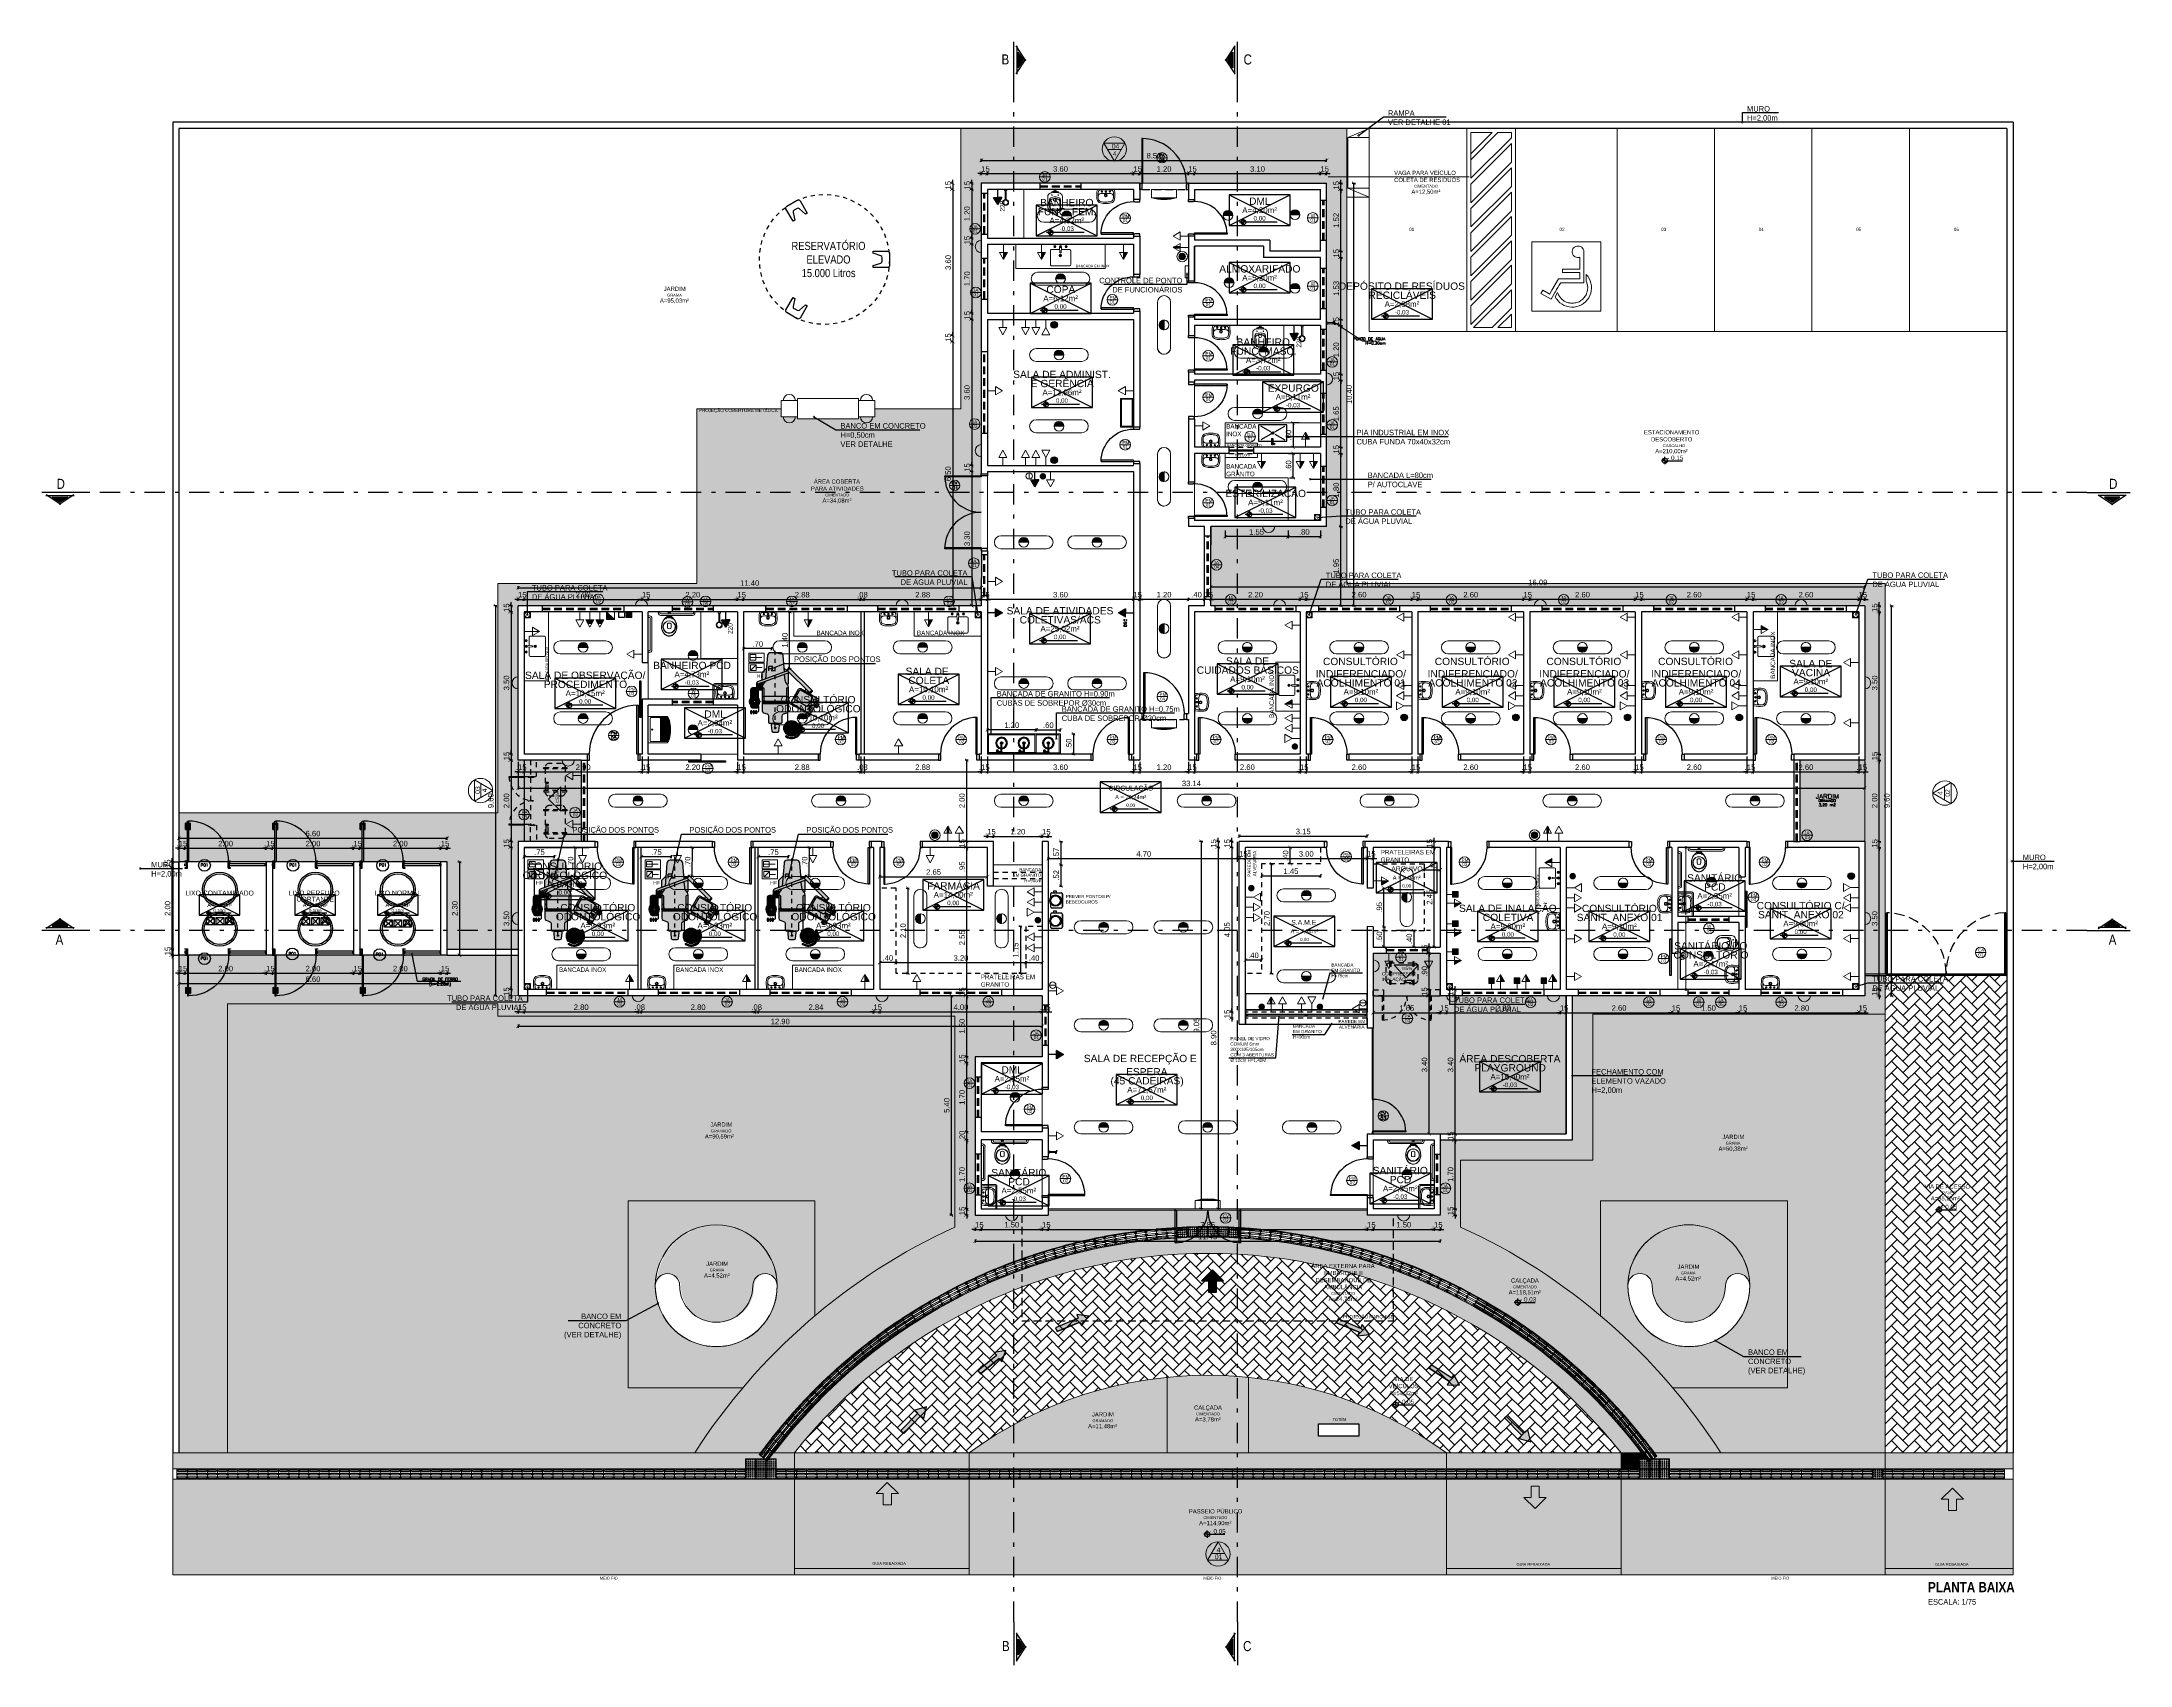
# Model space of a CAD drawing. Header units: inches. Extents: x 44782 to 44933, y 6798 to 6838.
# Drawn here: x 44782.1 to 44833.5, y 6798.4 to 6838.4 of the extents above.
import ezdxf
from ezdxf import colors
from ezdxf.entities.mleader import LeaderData, LeaderLine
from ezdxf.enums import TextEntityAlignment as Align
from ezdxf.math import Vec2, Vec3

# ---------------------------------------------------------------- set-up
doc = ezdxf.new("R2010")
doc.units = ezdxf.units.IN
doc.header["$MEASUREMENT"] = 0
for name, pattern in [('DASHDOT', [1, 0.5, -0.25, 0, -0.25]), ('DASHDOT2', [0.5, 0.25, -0.125, 0, -0.125]), ('HIDDEN', [9.525, 6.35, -3.175]), ('HIDDEN2', [0.1875, 0.125, -0.0625])]:
    doc.linetypes.add(name, pattern=pattern)
doc.layers.get('Defpoints').update_dxf_attribs({"color": 250})
for name, color, linetype in [('_Arq-Texto2', 2, 'Continuous'), ('APCOZ', 7, 'Continuous'), ('APCOZ-I', 251, 'Continuous'), ('BASCULANTE', 1, 'Continuous'), ('COTAS', 7, 'Continuous'), ('ESQ', 2, 'Continuous'), ('ESQUADRIAS', 7, 'Continuous'), ('Esquadrias_Portas', 7, 'Continuous'), ('H. PAVER CINZA 1', 252, 'Continuous'), ('LAMPADAS', 5, 'Continuous'), ('LAYOUT', 7, 'Continuous'), ('Layout_Equipamentos', 7, 'Continuous'), ('linha de corte', 1, 'Continuous'), ('LOUÇAS', 7, 'Continuous'), ('MURO', 2, 'Continuous'), ('PA', 7, 'Continuous'), ('PAREDE', 4, 'Continuous'), ('PAREDES', 4, 'Continuous'), ('Paredes_Muro', 2, 'Continuous'), ('PISO_acabado', 1, 'Continuous'), ('PONTO DE AR COMPRIMIDO', 7, 'Continuous'), ('ponto de lógica', 7, 'Continuous'), ('PONTO DENTISTA', 7, 'Continuous'), ('PORTAS', 2, 'Continuous'), ('TEXTO 3', 2, 'Continuous'), ('TEXTO01', 7, 'Continuous'), ('TEXTO02', 3, 'Continuous'), ('TEXTO03', 2, 'Continuous'), ('TEXTO2', 2, 'Continuous'), ('TEXTO_ESP_FORRO', 62, 'Continuous'), ('TEXTO_ESP_PAREDES', 10, 'Continuous'), ('TEXTO_ESP_PISO', 150, 'Continuous'), ('TUBO DE COLETA', 7, 'Continuous')]:
    doc.layers.add(name, color=color, linetype=linetype)
for name, color, linetype, lineweight in [('at_Entity', 7, 'Continuous', 9), ('at_Text', 7, 'Continuous', 9), ('at_Text @ 75', 7, 'Continuous', 9), ('PISO TATIL', 30, 'Continuous', 0)]:
    doc.layers.add(name, color=color, linetype=linetype, lineweight=lineweight)
doc.layers.add('TOMADAS', color=150, linetype='Continuous', true_color=0x007fff)
doc.layers.add('transparencia', color=251, linetype='Continuous', transparency=0.5)
doc.styles.add('0.15 - Texto Mínimo', font='ARIALN.TTF', dxfattribs={"height": 0.0015})
doc.styles.add('0.20 - Texto Pequeno', font='ARIALN.TTF', dxfattribs={"height": 0.002})
doc.styles.add('ARIAL', font='ARIALN.TTF', dxfattribs={"height": 0.18})
doc.styles.add('Fonte 02', font='ARIALUNI.TTF')
doc.styles.add('FONTE01', font='swissi.ttf')
doc.styles.add('Fonte02', font='arial.ttf')
doc.styles.add('ROMANS', font='romans.shx')
doc.styles.get("Standard").update_dxf_attribs({"font": 'txt.shx', "height": 0.18})
doc.styles.add('TEXTO1', font='swissko.ttf', dxfattribs={"width": 0.6, "height": 0.1})
doc.dimstyles.new('Esc 1-75', dxfattribs={"dimscale": 0.75, "dimtxt": 0.18, "dimasz": 0.1125, "dimexe": 0.05, "dimexo": 0.05, "dimgap": 0.06, "dimtad": 1, "dimzin": 4, "dimdsep": 46, "dimtxsty": 'Fonte 02', "dimblk": 'ARCHTICK', "dimcen": 0, "dimclrd": 250, "dimclre": 250, "dimadec": 0, "dimazin": 1, "dimtfac": 1, "dimtix": 1, "dimtmove": 1, "dimatfit": 3, "dimldrblk": 'ARCHTICK', "dimfxl": 0, "dimarcsym": 0})

# ---------------------------------------------------------------- blocks, each defined once
blk = doc.blocks.new('A$C2B7D2525')
at = {"layer": 'at_Entity', "true_color": 0x007fff}
h = blk.add_hatch(color=150, dxfattribs=at)
h.dxf.hatch_style = 1
h.paths.add_polyline_path([(0.723, 0.279, 0.414214), (0.603, 0.16, 0.002212), (0.603, 0.159), (0.843, 0.159, 0.002212), (0.843, 0.16, 0.414214)])
at = {"layer": 'at_Entity', "color": 150, "true_color": 0x007fff}
for p, q in [((1.285, 0.32), (0.161, 0.32)), ((0.724, 0.159), (0.603, 0.159)), ((0.843, 0.159), (0.603, 0.159)), ((0.843, 0.159), (0.724, 0.159)), ((0.843, 0.159), (0.724, 0.159)), ((1.285, 0), (0.161, 0))]:
    blk.add_line(p, q, dxfattribs=at)
for centre, radius, start, end in [((0.16, 0.16), 0.16, 90, 180), ((0.16, 0.16), 0.16, 180, 270), ((0.723, 0.16), 0.12, 90, 180), ((0.723, 0.16), 0.12, 180, 270), ((0.723, 0.16), 0.12, 360, 90), ((0.723, 0.16), 0.12, 270, 0), ((1.284, 0.16), 0.16, 0.0027, 90), ((1.284, 0.16), 0.16, 270.0054, 0.0027)]:
    blk.add_arc(centre, radius, start, end, dxfattribs=at)
blk = doc.blocks.new('A$C31F5746E')
at = {"layer": 'at_Entity', "true_color": 0x007fff}
h = blk.add_hatch(color=150, dxfattribs=at)
h.dxf.hatch_style = 1
h.paths.add_polyline_path([(0.12, 0.239, 0.414214), (0, 0.12, 0.002212), (0, 0.119), (0.239, 0.119, 0.002212), (0.239, 0.12, 0.414214)])
at = {"layer": 'at_Entity', "color": 150, "true_color": 0x007fff}
for p, q in [((0.121, 0.119), (0, 0.119)), ((0.239, 0.119), (0, 0.119)), ((0.239, 0.119), (0.121, 0.119)), ((0.239, 0.119), (0.121, 0.119))]:
    blk.add_line(p, q, dxfattribs=at)
for start, end in [(90, 180), (180, 270), (360, 90), (270, 0)]:
    blk.add_arc((0.12, 0.12), 0.12, start, end, dxfattribs=at)
blk = doc.blocks.new('Leg_Ambiente05_50')
at = {"layer": 'TEXTO01', "linetype": 'Continuous', "ltscale": 0.0001}
h = blk.add_hatch(color=256, dxfattribs=at)
h.paths.add_polyline_path([(-0.263, -0.157), (-0.263, -0.197), (-0.224, -0.197, 0.414214)])
h.paths.add_polyline_path([(-0.263, -0.197), (-0.303, -0.197, 0.414214), (-0.263, -0.237)])
at = {"layer": 'Defpoints'}
for p, q in [((-0.5, -0.25), (0.5, 0.25)), ((-0.5, 0.25), (0.5, -0.25))]:
    blk.add_line(p, q, dxfattribs=at)
blk.add_lwpolyline([(-0.5, -0.25), (0.5, -0.25), (0.5, 0.25), (-0.5, 0.25)], close=True, dxfattribs=at)
at = {"layer": 'TEXTO01', "linetype": 'Continuous', "ltscale": 0.0001}
for p, q in [((0.287, -0.197), (-0.334, -0.197)), ((-0.263, -0.259), (-0.263, -0.135))]:
    blk.add_line(p, q, dxfattribs=at)
blk.add_circle((-0.263, -0.197), 0.0399, dxfattribs=at)
at = {"layer": 'TEXTO01', "style": 'FONTE01'}
blk.add_attdef('NÍVEL', text='', height=0.08, dxfattribs=at).set_placement((0, -0.134), align=Align.MIDDLE_CENTER)
at = {"layer": 'TEXTO02', "style": 'Fonte02'}
blk.add_attdef('ÁREA', text='', height=0.1, dxfattribs=at).set_placement((0, 0.031), align=Align.MIDDLE_CENTER)
at = {"layer": 'TEXTO03', "style": 'Fonte02'}
for tag, p in [('AMB1', (0, 0.371)), ('AMB1', (0.004, 0.53)), ('AMB2', (0, 0.204))]:
    blk.add_attdef(tag, text='', height=0.12, dxfattribs=at).set_placement(p, align=Align.MIDDLE_CENTER)
blk = doc.blocks.new('A$C1E546F2D')
at = {"layer": 'PORTAS'}
for points in [[(0.921, 0.15), (0.951, 0.15), (0.951, 1.05), (0.921, 1.05), (0.921, 0.15)], [(0, 0.15), (0, 0), (0.055, 0), (0.055, 0.121), (0.051, 0.121), (0.051, 0.15), (0, 0.15)], [(1.001, 0.15), (1.001, 0), (0.946, 0), (0.946, 0.121), (0.951, 0.121), (0.951, 0.15), (1.001, 0.15)]]:
    blk.add_lwpolyline(points, dxfattribs=at)
blk.add_arc((0.951, 0.15), 0.9, 90, 180, dxfattribs=at)
blk = doc.blocks.new('A$C339E2C68')
at = {"layer": 'PORTAS'}
blk.add_lwpolyline([(1.222, 1.351), (1.251, 1.351), (1.251, 0.15), (1.222, 0.15)], close=True, dxfattribs=at)
for points in [[(0.051, 0.15), (0, 0.15), (0, 0), (0.055, 0), (0.055, 0.121), (0.051, 0.121), (0.051, 0.15)], [(1.3, 0), (1.3, 0.15), (1.251, 0.15), (1.251, 0.121), (1.245, 0.121), (1.245, 0), (1.3, 0)]]:
    blk.add_lwpolyline(points, dxfattribs=at)
blk.add_arc((1.251, 0.15), 1.2, 90, 180, dxfattribs=at)
blk = doc.blocks.new('A$C451A73E5')
at = {"layer": 'PORTAS'}
for points in [[(0, 1.85), (0.9, 1.85), (0.9, 1.821), (0, 1.821)], [(0, 0.08), (0.9, 0.08), (0.9, 0.049), (0, 0.049)]]:
    blk.add_lwpolyline(points, close=True, dxfattribs=at)
for points in [[(0.9, 1.85), (0.9, 1.899), (1.05, 1.899), (1.05, 1.844), (0.929, 1.844), (0.929, 1.85), (0.9, 1.85)], [(0.9, 0.049), (0.9, 0), (1.05, 0), (1.05, 0.055), (0.929, 0.055), (0.929, 0.049), (0.9, 0.049)]]:
    blk.add_lwpolyline(points, dxfattribs=at)
for centre, start, end in [((0.9, 1.85), 180, 270.0001), ((0.9, 0.051), 89.9999, 180)]:
    blk.add_arc(centre, 0.9, start, end, dxfattribs=at)
blk = doc.blocks.new('A$C47793E6F')
at = {"layer": 'PORTAS'}
blk.add_lwpolyline([(0.049, 1.152), (0.08, 1.152), (0.08, 0.15), (0.049, 0.15)], close=True, dxfattribs=at)
for points in [[(0, 0.15), (0, 0), (0.055, 0), (0.055, 0.121), (0.049, 0.121), (0.049, 0.15), (0, 0.15)], [(1.099, 0.15), (1.099, 0), (1.044, 0), (1.044, 0.121), (1.05, 0.121), (1.05, 0.15), (1.099, 0.15)]]:
    blk.add_lwpolyline(points, dxfattribs=at)
blk.add_arc((0.049, 0.15), 1.001, 0, 90, dxfattribs=at)
blk = doc.blocks.new('A$C34B626C7')
at = {"layer": 'PORTAS'}
for points in [[(0.851, 0.15), (0.819, 0.15), (0.819, 0.951), (0.851, 0.951), (0.851, 0.15)], [(0.055, 0), (0, 0), (0, 0.15), (0.051, 0.15), (0.051, 0.121), (0.055, 0.121), (0.055, 0)], [(0.9, 0.15), (0.9, 0), (0.845, 0), (0.845, 0.121), (0.851, 0.121), (0.851, 0.15), (0.9, 0.15)]]:
    blk.add_lwpolyline(points, dxfattribs=at)
blk.add_arc((0.851, 0.15), 0.8, 90, 180, dxfattribs=at)
blk = doc.blocks.new('A$C05146D35')
at = {"layer": 'PORTAS'}
for points in [[(0.148, 1.001), (0, 1.001), (0, 0.946), (0.121, 0.946), (0.121, 0.951), (0.148, 0.951), (0.148, 1.001)], [(0.148, 0), (0, 0), (0, 0.055), (0.121, 0.055), (0.121, 0.051), (0.148, 0.051), (0.148, 0)], [(0.148, 0.08), (0.148, 0.051), (1.048, 0.051), (1.048, 0.08), (0.148, 0.08)]]:
    blk.add_lwpolyline(points, dxfattribs=at)
blk.add_arc((0.15, 0.051), 0.9, 0.0001, 90.1399, dxfattribs=at)
blk = doc.blocks.new('*X26')
at = {"color": 0}
for p, q in [((134.37, 160.38), (134.37, 160.38)), ((134.38, 160.38), (134.38, 160.38)), ((134.39, 160.38), (134.39, 160.38)), ((134.4, 160.38), (134.4, 160.38)), ((134.41, 160.38), (134.41, 160.38)), ((134.42, 160.36), (134.42, 160.36)), ((134.43, 160.39), (134.43, 160.39)), ((134.43, 160.39), (134.43, 160.39)), ((134.43, 160.35), (134.43, 160.35)), ((134.44, 160.38), (134.44, 160.38)), ((134.44, 160.34), (134.44, 160.34)), ((134.45, 160.38), (134.45, 160.38)), ((134.45, 160.34), (134.45, 160.34)), ((134.46, 160.38), (134.46, 160.38)), ((134.46, 160.36), (134.46, 160.36)), ((134.46, 160.33), (134.46, 160.33)), ((134.47, 160.39), (134.47, 160.39)), ((134.48, 160.39), (134.48, 160.39)), ((134.48, 160.34), (134.48, 160.34)), ((134.48, 160.32), (134.48, 160.32)), ((134.49, 160.36), (134.49, 160.36)), ((134.49, 160.34), (134.49, 160.34)), ((134.49, 160.33), (134.49, 160.33)), ((134.49, 160.31), (134.49, 160.31)), ((134.5, 160.4), (134.5, 160.4)), ((134.5, 160.33), (134.5, 160.33)), ((134.51, 160.35), (134.51, 160.35)), ((134.51, 160.32), (134.51, 160.32)), ((134.52, 160.38), (134.52, 160.38)), ((134.52, 160.34), (134.52, 160.34)), ((134.52, 160.34), (134.52, 160.34)), ((134.52, 160.33), (134.52, 160.33)), ((134.52, 160.29), (134.52, 160.29)), ((134.53, 160.39), (134.53, 160.39)), ((134.53, 160.29), (134.53, 160.29)), ((134.53, 160.28), (134.53, 160.28)), ((134.53, 160.27), (134.53, 160.27)), ((134.54, 160.38), (134.54, 160.38)), ((134.54, 160.29), (134.54, 160.29)), ((134.54, 160.28), (134.54, 160.28)), ((134.55, 160.36), (134.55, 160.36)), ((134.55, 160.31), (134.55, 160.31)), ((134.55, 160.27), (134.55, 160.27)), ((134.55, 160.27), (134.55, 160.27)), ((134.56, 160.36), (134.56, 160.36)), ((134.56, 160.36), (134.56, 160.36)), ((134.56, 160.34), (134.56, 160.34)), ((134.56, 160.32), (134.56, 160.32)), ((134.56, 160.27), (134.56, 160.27)), ((134.57, 160.34), (134.57, 160.34)), ((134.58, 160.39), (134.58, 160.39)), ((134.58, 160.34), (134.58, 160.34)), ((134.58, 160.28), (134.58, 160.28)), ((134.58, 160.25), (134.58, 160.25)), ((134.58, 160.25), (134.58, 160.25)), ((134.59, 160.35), (134.59, 160.35)), ((134.59, 160.34), (134.59, 160.34)), ((134.59, 160.34), (134.59, 160.34)), ((134.59, 160.29), (134.59, 160.29)), ((134.59, 160.28), (134.59, 160.28)), ((134.59, 160.24), (134.59, 160.24)), ((134.59, 160.24), (134.59, 160.24)), ((134.6, 160.34), (134.6, 160.34)), ((134.61, 160.32), (134.61, 160.32)), ((134.61, 160.31), (134.61, 160.31)), ((134.61, 160.28), (134.61, 160.28)), ((134.61, 160.28), (134.61, 160.28)), ((134.61, 160.22), (134.61, 160.22)), ((134.62, 160.38), (134.62, 160.38)), ((134.62, 160.36), (134.62, 160.36)), ((134.62, 160.35), (134.62, 160.35)), ((134.62, 160.31), (134.62, 160.31)), ((134.62, 160.28), (134.62, 160.28)), ((134.62, 160.27), (134.62, 160.27)), ((134.62, 160.22), (134.62, 160.22)), ((134.62, 160.22), (134.62, 160.22)), ((134.63, 160.39), (134.63, 160.39)), ((134.63, 160.22), (134.63, 160.22)), ((134.64, 160.38), (134.64, 160.38)), ((134.64, 160.35), (134.64, 160.35)), ((134.64, 160.32), (134.64, 160.32)), ((134.64, 160.29), (134.64, 160.29)), ((134.64, 160.22), (134.64, 160.22)), ((134.64, 160.21), (134.64, 160.21)), ((134.64, 160.2), (134.64, 160.2)), ((134.64, 160.2), (134.64, 160.2)), ((134.65, 160.39), (134.65, 160.39)), ((134.65, 160.34), (134.65, 160.34)), ((134.65, 160.29), (134.65, 160.29)), ((134.65, 160.29), (134.65, 160.29)), ((134.65, 160.24), (134.65, 160.24)), ((134.66, 160.36), (134.66, 160.36)), ((134.66, 160.35), (134.66, 160.35)), ((134.66, 160.35), (134.66, 160.35)), ((134.66, 160.29), (134.66, 160.29)), ((134.66, 160.27), (134.66, 160.27)), ((134.66, 160.27), (134.66, 160.27)), ((134.66, 160.25), (134.66, 160.25)), ((134.66, 160.2), (134.66, 160.2)), ((134.67, 160.22), (134.67, 160.22)), ((134.68, 160.36), (134.68, 160.36)), ((134.68, 160.34), (134.68, 160.34)), ((134.68, 160.34), (134.68, 160.34)), ((134.68, 160.32), (134.68, 160.32)), ((134.68, 160.29), (134.68, 160.29)), ((134.68, 160.23), (134.68, 160.23)), ((134.68, 160.19), (134.68, 160.19)), ((134.69, 160.38), (134.69, 160.38)), ((134.69, 160.36), (134.69, 160.36)), ((134.69, 160.33), (134.69, 160.33)), ((134.69, 160.28), (134.69, 160.28)), ((134.69, 160.27), (134.69, 160.27)), ((134.69, 160.25), (134.69, 160.25)), ((134.69, 160.22), (134.69, 160.22)), ((134.69, 160.17), (134.69, 160.17)), ((134.69, 160.16), (134.69, 160.16)), ((134.7, 160.28), (134.7, 160.28)), ((134.7, 160.23), (134.7, 160.23)), ((134.71, 160.39), (134.71, 160.39)), ((134.71, 160.36), (134.71, 160.36)), ((134.71, 160.34), (134.71, 160.34)), ((134.71, 160.32), (134.71, 160.32)), ((134.71, 160.31), (134.71, 160.31)), ((134.71, 160.22), (134.71, 160.22)), ((134.71, 160.22), (134.71, 160.22)), ((134.71, 160.16), (134.71, 160.16)), ((134.72, 160.3), (134.72, 160.3)), ((134.72, 160.29), (134.72, 160.29)), ((134.72, 160.24), (134.72, 160.24)), ((134.72, 160.22), (134.72, 160.22)), ((134.72, 160.21), (134.72, 160.21)), ((134.72, 160.19), (134.72, 160.19)), ((134.72, 160.15), (134.72, 160.15)), ((134.73, 160.38), (134.73, 160.38)), ((134.73, 160.36), (134.73, 160.36)), ((134.73, 160.3), (134.73, 160.3)), ((134.73, 160.25), (134.73, 160.25)), ((134.73, 160.17), (134.73, 160.17)), ((134.73, 160.16), (134.73, 160.16)), ((134.74, 160.35), (134.74, 160.35)), ((134.74, 160.29), (134.74, 160.29)), ((134.74, 160.29), (134.74, 160.29)), ((134.74, 160.23), (134.74, 160.23)), ((134.74, 160.2), (134.74, 160.2)), ((134.74, 160.15), (134.74, 160.15)), ((134.75, 160.37), (134.75, 160.37)), ((134.75, 160.34), (134.75, 160.34)), ((134.75, 160.32), (134.75, 160.32)), ((134.75, 160.3), (134.75, 160.3)), ((134.75, 160.27), (134.75, 160.27)), ((134.75, 160.24), (134.75, 160.24)), ((134.75, 160.22), (134.75, 160.22)), ((134.75, 160.19), (134.75, 160.19)), ((134.75, 160.17), (134.75, 160.17)), ((134.76, 160.37), (134.76, 160.37)), ((134.76, 160.36), (134.76, 160.36)), ((134.76, 160.36), (134.76, 160.36)), ((134.76, 160.28), (134.76, 160.28)), ((134.76, 160.27), (134.76, 160.27)), ((134.76, 160.18), (134.76, 160.18)), ((134.76, 160.17), (134.76, 160.17)), ((134.76, 160.12), (134.76, 160.12)), ((134.77, 160.38), (134.77, 160.38)), ((134.77, 160.37), (134.77, 160.37)), ((134.77, 160.28), (134.77, 160.28)), ((134.77, 160.24), (134.77, 160.24)), ((134.77, 160.17), (134.77, 160.17)), ((134.77, 160.17), (134.77, 160.17)), ((134.77, 160.13), (134.77, 160.13)), ((134.78, 160.39), (134.78, 160.39)), ((134.78, 160.34), (134.78, 160.34)), ((134.78, 160.3), (134.78, 160.3)), ((134.78, 160.29), (134.78, 160.29)), ((134.78, 160.22), (134.78, 160.22)), ((134.78, 160.11), (134.78, 160.11)), ((134.79, 160.37), (134.79, 160.37)), ((134.79, 160.34), (134.79, 160.34)), ((134.79, 160.32), (134.79, 160.32)), ((134.79, 160.25), (134.79, 160.25)), ((134.79, 160.24), (134.79, 160.24)), ((134.79, 160.24), (134.79, 160.24)), ((134.79, 160.21), (134.79, 160.21)), ((134.79, 160.2), (134.79, 160.2)), ((134.79, 160.18), (134.79, 160.18)), ((134.79, 160.15), (134.79, 160.15)), ((134.79, 160.15), (134.79, 160.15)), ((134.79, 160.1), (134.79, 160.1)), ((134.8, 160.31), (134.8, 160.31)), ((134.8, 160.16), (134.8, 160.16)), ((134.8, 160.11), (134.8, 160.11)), ((134.81, 160.36), (134.81, 160.36)), ((134.81, 160.32), (134.81, 160.32)), ((134.81, 160.31), (134.81, 160.31)), ((134.81, 160.31), (134.81, 160.31)), ((134.81, 160.25), (134.81, 160.25)), ((134.81, 160.24), (134.81, 160.24)), ((134.81, 160.22), (134.81, 160.22)), ((134.81, 160.15), (134.81, 160.15)), ((134.81, 160.13), (134.81, 160.13)), ((134.82, 160.35), (134.82, 160.35)), ((134.82, 160.31), (134.82, 160.31)), ((134.82, 160.27), (134.82, 160.27)), ((134.82, 160.24), (134.82, 160.24)), ((134.82, 160.22), (134.82, 160.22)), ((134.82, 160.17), (134.82, 160.17)), ((134.82, 160.12), (134.82, 160.12)), ((134.82, 160.12), (134.82, 160.12)), ((134.82, 160.11), (134.82, 160.11)), ((134.82, 160.1), (134.82, 160.1)), ((134.82, 160.08), (134.82, 160.08)), ((134.83, 160.38), (134.83, 160.38)), ((134.83, 160.37), (134.83, 160.37)), ((134.83, 160.34), (134.83, 160.34)), ((134.83, 160.19), (134.83, 160.19)), ((134.83, 160.18), (134.83, 160.18)), ((134.83, 160.09), (134.83, 160.09)), ((134.84, 160.38), (134.84, 160.38)), ((134.84, 160.38), (134.84, 160.38)), ((134.84, 160.29), (134.84, 160.29)), ((134.84, 160.28), (134.84, 160.28)), ((134.84, 160.25), (134.84, 160.25)), ((134.84, 160.2), (134.84, 160.2)), ((134.84, 160.19), (134.84, 160.19)), ((134.84, 160.18), (134.84, 160.18)), ((134.84, 160.1), (134.84, 160.1)), ((134.85, 160.39), (134.85, 160.39)), ((134.85, 160.38), (134.85, 160.38)), ((134.85, 160.34), (134.85, 160.34)), ((134.85, 160.31), (134.85, 160.31)), ((134.85, 160.29), (134.85, 160.29)), ((134.85, 160.28), (134.85, 160.28)), ((134.85, 160.25), (134.85, 160.25)), ((134.85, 160.2), (134.85, 160.2)), ((134.85, 160.15), (134.85, 160.15)), ((134.85, 160.13), (134.85, 160.13)), ((134.85, 160.12), (134.85, 160.12)), ((134.86, 160.38), (134.86, 160.38)), ((134.86, 160.36), (134.86, 160.36)), ((134.86, 160.31), (134.86, 160.31)), ((134.86, 160.27), (134.86, 160.27)), ((134.86, 160.22), (134.86, 160.22)), ((134.86, 160.19), (134.86, 160.19)), ((134.86, 160.17), (134.86, 160.17)), ((134.86, 160.12), (134.86, 160.12)), ((134.86, 160.1), (134.86, 160.1)), ((134.86, 160.08), (134.86, 160.08)), ((134.86, 160.05), (134.86, 160.05)), ((134.87, 160.32), (134.87, 160.32)), ((134.87, 160.26), (134.87, 160.26)), ((134.87, 160.25), (134.87, 160.25)), ((134.87, 160.21), (134.87, 160.21)), ((134.87, 160.08), (134.87, 160.08)), ((134.87, 160.07), (134.87, 160.07)), ((134.87, 160.06), (134.87, 160.06)), ((134.88, 160.37), (134.88, 160.37)), ((134.88, 160.32), (134.88, 160.32)), ((134.88, 160.32), (134.88, 160.32)), ((134.88, 160.27), (134.88, 160.27)), ((134.88, 160.22), (134.88, 160.22)), ((134.88, 160.16), (134.88, 160.16)), ((134.89, 160.38), (134.89, 160.38)), ((134.89, 160.34), (134.89, 160.34)), ((134.89, 160.33), (134.89, 160.33)), ((134.89, 160.25), (134.89, 160.25)), ((134.89, 160.25), (134.89, 160.25)), ((134.89, 160.24), (134.89, 160.24)), ((134.89, 160.17), (134.89, 160.17)), ((134.89, 160.15), (134.89, 160.15)), ((134.89, 160.15), (134.89, 160.15)), ((134.89, 160.15), (134.89, 160.15)), ((134.89, 160.13), (134.89, 160.13)), ((134.89, 160.12), (134.89, 160.12)), ((134.89, 160.08), (134.89, 160.08)), ((134.89, 160.06), (134.89, 160.06)), ((134.89, 160.06), (134.89, 160.06)), ((134.89, 160.03), (134.89, 160.03)), ((134.9, 160.35), (134.9, 160.35)), ((134.9, 160.19), (134.9, 160.19)), ((134.9, 160.1), (134.9, 160.1)), ((134.91, 160.4), (134.91, 160.4)), ((134.91, 160.39), (134.91, 160.39)), ((134.91, 160.39), (134.91, 160.39)), ((134.91, 160.34), (134.91, 160.34)), ((134.91, 160.34), (134.91, 160.34)), ((134.91, 160.31), (134.91, 160.31)), ((134.91, 160.29), (134.91, 160.29)), ((134.91, 160.26), (134.91, 160.26)), ((134.91, 160.25), (134.91, 160.25)), ((134.91, 160.22), (134.91, 160.22)), ((134.91, 160.19), (134.91, 160.19)), ((134.91, 160.19), (134.91, 160.19)), ((134.91, 160.09), (134.91, 160.09)), ((134.91, 160.06), (134.91, 160.06)), ((134.92, 160.32), (134.92, 160.32)), ((134.92, 160.28), (134.92, 160.28)), ((134.92, 160.22), (134.92, 160.22)), ((134.92, 160.2), (134.92, 160.2)), ((134.92, 160.15), (134.92, 160.15)), ((134.92, 160.13), (134.92, 160.13)), ((134.92, 160.13), (134.92, 160.13)), ((134.92, 160.1), (134.92, 160.1)), ((134.92, 160.05), (134.92, 160.05)), ((134.92, 160.03), (134.92, 160.03)), ((134.92, 160.03), (134.92, 160.03)), ((134.92, 160.03), (134.92, 160.03)), ((134.93, 160.39), (134.93, 160.39)), ((134.93, 160.38), (134.93, 160.38)), ((134.93, 160.32), (134.93, 160.32)), ((134.93, 160.28), (134.93, 160.28)), ((134.93, 160.19), (134.93, 160.19)), ((134.93, 160.13), (134.93, 160.13)), ((134.93, 160.13), (134.93, 160.13)), ((134.93, 160.03), (134.93, 160.03)), ((134.93, 160), (134.93, 160)), ((134.94, 160.38), (134.94, 160.38)), ((134.94, 160.29), (134.94, 160.29)), ((134.94, 160.28), (134.94, 160.28)), ((134.94, 160.26), (134.94, 160.26)), ((134.94, 160.22), (134.94, 160.22)), ((134.94, 160.2), (134.94, 160.2)), ((134.94, 160.1), (134.94, 160.1)), ((134.94, 160.1), (134.94, 160.1)), ((134.94, 160.07), (134.94, 160.07)), ((134.94, 160.01), (134.94, 160.01)), ((134.95, 160.37), (134.95, 160.37)), ((134.95, 160.33), (134.95, 160.33)), ((134.95, 160.32), (134.95, 160.32)), ((134.95, 160.32), (134.95, 160.32)), ((134.95, 160.27), (134.95, 160.27)), ((134.95, 160.26), (134.95, 160.26)), ((134.95, 160.22), (134.95, 160.22)), ((134.95, 160.22), (134.95, 160.22)), ((134.95, 160.18), (134.95, 160.18)), ((134.95, 160.13), (134.95, 160.13)), ((134.95, 160.13), (134.95, 160.13)), ((134.95, 160.08), (134.95, 160.08)), ((134.95, 160.07), (134.95, 160.07)), ((134.96, 160.39), (134.96, 160.39)), ((134.96, 160.36), (134.96, 160.36)), ((134.96, 160.26), (134.96, 160.26)), ((134.96, 160.2), (134.96, 160.2)), ((134.96, 160.17), (134.96, 160.17)), ((134.96, 160.16), (134.96, 160.16)), ((134.96, 160.07), (134.96, 160.07)), ((134.96, 160.03), (134.96, 160.03)), ((134.96, 159.98), (134.96, 159.98)), ((134.97, 160.39), (134.97, 160.39)), ((134.97, 160.35), (134.97, 160.35)), ((134.97, 160.26), (134.97, 160.26)), ((134.97, 160.25), (134.97, 160.25)), ((134.97, 160.17), (134.97, 160.17)), ((134.97, 160.15), (134.97, 160.15)), ((134.97, 160.08), (134.97, 160.08)), ((134.97, 160), (134.97, 160)), ((134.97, 160), (134.97, 160)), ((134.97, 159.99), (134.97, 159.99)), ((134.97, 159.98), (134.97, 159.98)), ((134.98, 160.39), (134.98, 160.39)), ((134.98, 160.35), (134.98, 160.35)), ((134.98, 160.34), (134.98, 160.34)), ((134.98, 160.33), (134.98, 160.33)), ((134.98, 160.3), (134.98, 160.3)), ((134.98, 160.25), (134.98, 160.25)), ((134.98, 160.2), (134.98, 160.2)), ((134.98, 160.2), (134.98, 160.2)), ((134.98, 160.1), (134.98, 160.1)), ((134.98, 160.07), (134.98, 160.07)), ((134.98, 160.01), (134.98, 160.01)), ((134.99, 160.4), (134.99, 160.4)), ((134.99, 160.34), (134.99, 160.34)), ((134.99, 160.33), (134.99, 160.33)), ((134.99, 160.24), (134.99, 160.24)), ((134.99, 160.24), (134.99, 160.24)), ((134.99, 160.19), (134.99, 160.19)), ((134.99, 160.15), (134.99, 160.15)), ((134.99, 160.15), (134.99, 160.15)), ((134.99, 160.14), (134.99, 160.14)), ((134.99, 160.1), (134.99, 160.1)), ((134.99, 160.09), (134.99, 160.09)), ((134.99, 160.06), (134.99, 160.06)), ((134.99, 160.06), (134.99, 160.06)), ((134.99, 160.01), (134.99, 160.01)), ((134.99, 159.96), (134.99, 159.96)), ((134.99, 159.96), (134.99, 159.96)), ((135, 160.38), (135, 160.38)), ((135, 160.33), (135, 160.33)), ((135, 160.28), (135, 160.28)), ((135, 160.2), (135, 160.2)), ((135, 160.14), (135, 160.14)), ((135, 160.05), (135, 160.05)), ((135, 160.03), (135, 160.03)), ((135, 160.01), (135, 160.01)), ((135.01, 160.37), (135.01, 160.37)), ((135.01, 160.32), (135.01, 160.32)), ((135.01, 160.31), (135.01, 160.31)), ((135.01, 160.28), (135.01, 160.28)), ((135.01, 160.27), (135.01, 160.27)), ((135.01, 160.27), (135.01, 160.27)), ((135.01, 160.22), (135.01, 160.22)), ((135.01, 160.22), (135.01, 160.22)), ((135.01, 160.13), (135.01, 160.13)), ((135.01, 160.08), (135.01, 160.08)), ((135.01, 160.03), (135.01, 160.03)), ((135.02, 160.34), (135.02, 160.34)), ((135.02, 160.32), (135.02, 160.32)), ((135.02, 160.31), (135.02, 160.31)), ((135.02, 160.27), (135.02, 160.27)), ((135.02, 160.22), (135.02, 160.22)), ((135.02, 160.18), (135.02, 160.18)), ((135.02, 160.14), (135.02, 160.14)), ((135.02, 160.13), (135.02, 160.13)), ((135.02, 160.13), (135.02, 160.13)), ((135.02, 160.12), (135.02, 160.12)), ((135.02, 160.08), (135.02, 160.08)), ((135.02, 160.08), (135.02, 160.08)), ((135.02, 160.03), (135.02, 160.03)), ((135.02, 160.03), (135.02, 160.03)), ((135.02, 159.98), (135.02, 159.98)), ((135.02, 159.97), (135.02, 159.97)), ((135.02, 159.95), (135.02, 159.95)), ((135.03, 160.22), (135.03, 160.22)), ((135.03, 160.21), (135.03, 160.21)), ((135.03, 160.07), (135.03, 160.07)), ((135.03, 160.01), (135.03, 160.01)), ((135.03, 159.96), (135.03, 159.96)), ((135.04, 160.39), (135.04, 160.39)), ((135.04, 160.38), (135.04, 160.38)), ((135.04, 160.37), (135.04, 160.37)), ((135.04, 160.35), (135.04, 160.35)), ((135.04, 160.29), (135.04, 160.29)), ((135.04, 160.27), (135.04, 160.27)), ((135.04, 160.25), (135.04, 160.25)), ((135.04, 160.21), (135.04, 160.21)), ((135.04, 160.19), (135.04, 160.19)), ((135.04, 160.19), (135.04, 160.19)), ((135.04, 160.16), (135.04, 160.16)), ((135.04, 160.1), (135.04, 160.1)), ((135.04, 160.08), (135.04, 160.08)), ((135.04, 160.01), (135.04, 160.01)), ((135.05, 160.35), (135.05, 160.35)), ((135.05, 160.34), (135.05, 160.34)), ((135.05, 160.3), (135.05, 160.3)), ((135.05, 160.25), (135.05, 160.25)), ((135.05, 160.2), (135.05, 160.2)), ((135.05, 160.15), (135.05, 160.15)), ((135.05, 160.15), (135.05, 160.15)), ((135.05, 160.15), (135.05, 160.15)), ((135.05, 160.1), (135.05, 160.1)), ((135.05, 160.06), (135.05, 160.06)), ((135.05, 160.02), (135.05, 160.02)), ((135.05, 160.01), (135.05, 160.01)), ((135.05, 160), (135.05, 160)), ((135.06, 160.35), (135.06, 160.35)), ((135.06, 160.34), (135.06, 160.34)), ((135.06, 160.34), (135.06, 160.34)), ((135.06, 160.26), (135.06, 160.26)), ((135.06, 160.21), (135.06, 160.21)), ((135.06, 160.1), (135.06, 160.1)), ((135.06, 160.01), (135.06, 160.01)), ((135.06, 159.96), (135.06, 159.96)), ((135.06, 159.95), (135.06, 159.95)), ((135.07, 160.28), (135.07, 160.28)), ((135.07, 160.28), (135.07, 160.28)), ((135.07, 160.26), (135.07, 160.26)), ((135.07, 160.19), (135.07, 160.19)), ((135.07, 160.17), (135.07, 160.17)), ((135.07, 160.15), (135.07, 160.15)), ((135.07, 160.09), (135.07, 160.09)), ((135.07, 160.08), (135.07, 160.08)), ((135.07, 160.07), (135.07, 160.07)), ((135.07, 160.02), (135.07, 160.02)), ((135.07, 159.99), (135.07, 159.99)), ((135.07, 159.95), (135.07, 159.95)), ((135.07, 159.94), (135.07, 159.94)), ((135.08, 160.38), (135.08, 160.38)), ((135.08, 160.37), (135.08, 160.37)), ((135.08, 160.32), (135.08, 160.32)), ((135.08, 160.28), (135.08, 160.28)), ((135.08, 160.27), (135.08, 160.27)), ((135.08, 160.23), (135.08, 160.23)), ((135.08, 160.18), (135.08, 160.18)), ((135.08, 160.13), (135.08, 160.13)), ((135.08, 160.08), (135.08, 160.08)), ((135.08, 160.03), (135.08, 160.03)), ((135.09, 160.34), (135.09, 160.34)), ((135.09, 160.33), (135.09, 160.33)), ((135.09, 160.33), (135.09, 160.33)), ((135.09, 160.28), (135.09, 160.28)), ((135.09, 160.24), (135.09, 160.24)), ((135.09, 160.22), (135.09, 160.22)), ((135.09, 160.15), (135.09, 160.15)), ((135.09, 160.15), (135.09, 160.15)), ((135.09, 160.14), (135.09, 160.14)), ((135.09, 160.13), (135.09, 160.13)), ((135.09, 160.09), (135.09, 160.09)), ((135.09, 160.08), (135.09, 160.08)), ((135.09, 160.05), (135.09, 160.05)), ((135.09, 160.03), (135.09, 160.03)), ((135.09, 160.03), (135.09, 160.03)), ((135.09, 159.98), (135.09, 159.98)), ((135.09, 159.96), (135.09, 159.96)), ((135.09, 159.96), (135.09, 159.96)), ((135.09, 159.94), (135.09, 159.94)), ((135.1, 160.32), (135.1, 160.32)), ((135.1, 160.22), (135.1, 160.22)), ((135.1, 160.02), (135.1, 160.02)), ((135.1, 159.97), (135.1, 159.97)), ((135.1, 159.96), (135.1, 159.96)), ((135.11, 160.39), (135.11, 160.39)), ((135.11, 160.35), (135.11, 160.35)), ((135.11, 160.31), (135.11, 160.31)), ((135.11, 160.3), (135.11, 160.3)), ((135.11, 160.28), (135.11, 160.28)), ((135.11, 160.25), (135.11, 160.25)), ((135.11, 160.22), (135.11, 160.22)), ((135.11, 160.22), (135.11, 160.22)), ((135.11, 160.22), (135.11, 160.22)), ((135.11, 160.2), (135.11, 160.2)), ((135.11, 160.16), (135.11, 160.16)), ((135.11, 160.15), (135.11, 160.15)), ((135.11, 160.09), (135.11, 160.09)), ((135.11, 160.07), (135.11, 160.07)), ((135.11, 160.02), (135.11, 160.02)), ((135.11, 159.96), (135.11, 159.96)), ((135.11, 159.89), (135.11, 159.89)), ((135.12, 160.4), (135.12, 160.4)), ((135.12, 160.35), (135.12, 160.35)), ((135.12, 160.25), (135.12, 160.25)), ((135.12, 160.21), (135.12, 160.21)), ((135.12, 160.15), (135.12, 160.15)), ((135.12, 160.12), (135.12, 160.12)), ((135.12, 160.1), (135.12, 160.1)), ((135.12, 160.06), (135.12, 160.06)), ((135.12, 160.03), (135.12, 160.03)), ((135.12, 160.03), (135.12, 160.03)), ((135.12, 160.01), (135.12, 160.01)), ((135.12, 159.96), (135.12, 159.96)), ((135.12, 159.96), (135.12, 159.96)), ((135.12, 159.94), (135.12, 159.94)), ((135.12, 159.91), (135.12, 159.91)), ((135.12, 159.91), (135.12, 159.91)), ((135.13, 160.35), (135.13, 160.35)), ((135.13, 160.35), (135.13, 160.35)), ((135.13, 160.22), (135.13, 160.22)), ((135.13, 160.16), (135.13, 160.16)), ((135.13, 160.15), (135.13, 160.15)), ((135.13, 160.1), (135.13, 160.1)), ((135.13, 160.03), (135.13, 160.03)), ((135.13, 160), (135.13, 160)), ((135.13, 159.9), (135.13, 159.9)), ((135.14, 160.38), (135.14, 160.38)), ((135.14, 160.37), (135.14, 160.37)), ((135.14, 160.34), (135.14, 160.34)), ((135.14, 160.32), (135.14, 160.32)), ((135.14, 160.29), (135.14, 160.29)), ((135.14, 160.29), (135.14, 160.29)), ((135.14, 160.28), (135.14, 160.28)), ((135.14, 160.19), (135.14, 160.19)), ((135.14, 160.19), (135.14, 160.19)), ((135.14, 160.1), (135.14, 160.1)), ((135.14, 160.09), (135.14, 160.09)), ((135.14, 160.01), (135.14, 160.01)), ((135.14, 159.96), (135.14, 159.96)), ((135.15, 160.35), (135.15, 160.35)), ((135.15, 160.28), (135.15, 160.28)), ((135.15, 160.27), (135.15, 160.27)), ((135.15, 160.23), (135.15, 160.23)), ((135.15, 160.18), (135.15, 160.18)), ((135.15, 160.16), (135.15, 160.16)), ((135.15, 160.13), (135.15, 160.13)), ((135.15, 160.1), (135.15, 160.1)), ((135.15, 160.09), (135.15, 160.09)), ((135.15, 160.08), (135.15, 160.08)), ((135.15, 160.03), (135.15, 160.03)), ((135.15, 159.99), (135.15, 159.99)), ((135.15, 159.94), (135.15, 159.94)), ((135.15, 159.92), (135.15, 159.92)), ((135.15, 159.91), (135.15, 159.91)), ((135.15, 159.9), (135.15, 159.9)), ((135.16, 160.38), (135.16, 160.38)), ((135.16, 160.35), (135.16, 160.35)), ((135.16, 160.29), (135.16, 160.29)), ((135.16, 160.28), (135.16, 160.28)), ((135.16, 160.26), (135.16, 160.26)), ((135.16, 160.13), (135.16, 160.13)), ((135.16, 160.09), (135.16, 160.09)), ((135.16, 160.03), (135.16, 160.03)), ((135.16, 159.96), (135.16, 159.96)), ((135.16, 159.94), (135.16, 159.94)), ((135.16, 159.9), (135.16, 159.9)), ((135.16, 159.89), (135.16, 159.89)), ((135.17, 160.4), (135.17, 160.4)), ((135.17, 160.35), (135.17, 160.35)), ((135.17, 160.22), (135.17, 160.22)), ((135.17, 160.22), (135.17, 160.22)), ((135.17, 160.17), (135.17, 160.17)), ((135.17, 160.17), (135.17, 160.17)), ((135.17, 160.08), (135.17, 160.08)), ((135.17, 160.03), (135.17, 160.03)), ((135.17, 160.03), (135.17, 160.03)), ((135.17, 159.98), (135.17, 159.98)), ((135.17, 159.98), (135.17, 159.98)), ((135.17, 159.89), (135.17, 159.89)), ((135.17, 159.88), (135.17, 159.88)), ((135.18, 160.35), (135.18, 160.35)), ((135.18, 160.32), (135.18, 160.32)), ((135.18, 160.3), (135.18, 160.3)), ((135.18, 160.29), (135.18, 160.29)), ((135.18, 160.25), (135.18, 160.25)), ((135.18, 160.23), (135.18, 160.23)), ((135.18, 160.22), (135.18, 160.22)), ((135.18, 160.2), (135.18, 160.2)), ((135.18, 160.15), (135.18, 160.15)), ((135.18, 160.11), (135.18, 160.11)), ((135.18, 160.1), (135.18, 160.1)), ((135.18, 160.07), (135.18, 160.07)), ((135.18, 160.03), (135.18, 160.03)), ((135.18, 159.97), (135.18, 159.97)), ((135.18, 159.9), (135.18, 159.9)), ((135.18, 159.84), (135.18, 159.84)), ((135.19, 160.36), (135.19, 160.36)), ((135.19, 160.33), (135.19, 160.33)), ((135.19, 160.24), (135.19, 160.24)), ((135.19, 160.23), (135.19, 160.23)), ((135.19, 160.16), (135.19, 160.16)), ((135.19, 160.16), (135.19, 160.16)), ((135.19, 160.15), (135.19, 160.15)), ((135.19, 160.06), (135.19, 160.06)), ((135.19, 160.05), (135.19, 160.05)), ((135.19, 160.01), (135.19, 160.01)), ((135.19, 159.97), (135.19, 159.97)), ((135.19, 159.97), (135.19, 159.97)), ((135.19, 159.96), (135.19, 159.96)), ((135.19, 159.91), (135.19, 159.91)), ((135.19, 159.87), (135.19, 159.87)), ((135.2, 160.36), (135.2, 160.36)), ((135.2, 160.25), (135.2, 160.25)), ((135.2, 160.23), (135.2, 160.23)), ((135.2, 160.17), (135.2, 160.17)), ((135.2, 160.15), (135.2, 160.15)), ((135.2, 160.05), (135.2, 160.05)), ((135.2, 160.04), (135.2, 160.04)), ((135.2, 160), (135.2, 160)), ((135.2, 159.97), (135.2, 159.97)), ((135.2, 159.96), (135.2, 159.96)), ((135.2, 159.91), (135.2, 159.91)), ((135.2, 159.87), (135.2, 159.87)), ((135.2, 159.86), (135.2, 159.86)), ((135.2, 159.84), (135.2, 159.84)), ((135.21, 160.4), (135.21, 160.4)), ((135.21, 160.37), (135.21, 160.37)), ((135.21, 160.35), (135.21, 160.35)), ((135.21, 160.32), (135.21, 160.32)), ((135.21, 160.31), (135.21, 160.31)), ((135.21, 160.3), (135.21, 160.3)), ((135.21, 160.27), (135.21, 160.27)), ((135.21, 160.23), (135.21, 160.23)), ((135.21, 160.18), (135.21, 160.18)), ((135.21, 160.13), (135.21, 160.13)), ((135.21, 160.1), (135.21, 160.1)), ((135.21, 160.1), (135.21, 160.1)), ((135.21, 159.91), (135.21, 159.91)), ((135.21, 159.9), (135.21, 159.9)), ((135.22, 160.36), (135.22, 160.36)), ((135.22, 160.34), (135.22, 160.34)), ((135.22, 160.3), (135.22, 160.3)), ((135.22, 160.3), (135.22, 160.3)), ((135.22, 160.21), (135.22, 160.21)), ((135.22, 160.19), (135.22, 160.19)), ((135.22, 160.17), (135.22, 160.17)), ((135.22, 160.12), (135.22, 160.12)), ((135.22, 160.12), (135.22, 160.12)), ((135.22, 160.1), (135.22, 160.1)), ((135.22, 160.09), (135.22, 160.09)), ((135.22, 160.08), (135.22, 160.08)), ((135.22, 160.03), (135.22, 160.03)), ((135.22, 160.03), (135.22, 160.03)), ((135.22, 159.99), (135.22, 159.99)), ((135.22, 159.97), (135.22, 159.97)), ((135.22, 159.94), (135.22, 159.94)), ((135.22, 159.94), (135.22, 159.94)), ((135.22, 159.94), (135.22, 159.94)), ((135.22, 159.93), (135.22, 159.93)), ((135.22, 159.89), (135.22, 159.89)), ((135.22, 159.85), (135.22, 159.85)), ((135.22, 159.84), (135.22, 159.84)), ((135.22, 159.84), (135.22, 159.84)), ((135.23, 160.29), (135.23, 160.29)), ((135.23, 160.23), (135.23, 160.23)), ((135.23, 160.04), (135.23, 160.04)), ((135.23, 160.03), (135.23, 160.03)), ((135.23, 159.91), (135.23, 159.91)), ((135.23, 159.84), (135.23, 159.84)), ((135.24, 160.4), (135.24, 160.4)), ((135.24, 160.38), (135.24, 160.38)), ((135.24, 160.38), (135.24, 160.38)), ((135.24, 160.37), (135.24, 160.37)), ((135.24, 160.35), (135.24, 160.35)), ((135.24, 160.3), (135.24, 160.3)), ((135.24, 160.3), (135.24, 160.3)), ((135.24, 160.28), (135.24, 160.28)), ((135.24, 160.28), (135.24, 160.28)), ((135.24, 160.25), (135.24, 160.25)), ((135.24, 160.19), (135.24, 160.19)), ((135.24, 160.13), (135.24, 160.13)), ((135.24, 160.11), (135.24, 160.11)), ((135.24, 160.1), (135.24, 160.1)), ((135.24, 160.03), (135.24, 160.03)), ((135.24, 160.01), (135.24, 160.01)), ((135.24, 159.88), (135.24, 159.88)), ((135.24, 159.85), (135.24, 159.85)), ((135.25, 160.37), (135.25, 160.37)), ((135.25, 160.24), (135.25, 160.24)), ((135.25, 160.22), (135.25, 160.22)), ((135.25, 160.2), (135.25, 160.2)), ((135.25, 160.19), (135.25, 160.19)), ((135.25, 160.16), (135.25, 160.16)), ((135.25, 160.11), (135.25, 160.11)), ((135.25, 160.06), (135.25, 160.06)), ((135.25, 160.04), (135.25, 160.04)), ((135.25, 160.01), (135.25, 160.01)), ((135.25, 160), (135.25, 160)), ((135.25, 159.97), (135.25, 159.97)), ((135.25, 159.96), (135.25, 159.96)), ((135.25, 159.91), (135.25, 159.91)), ((135.25, 159.91), (135.25, 159.91)), ((135.25, 159.85), (135.25, 159.85)), ((135.25, 159.82), (135.25, 159.82)), ((135.25, 159.82), (135.25, 159.82)), ((135.26, 160.35), (135.26, 160.35)), ((135.26, 160.32), (135.26, 160.32)), ((135.26, 160.26), (135.26, 160.26)), ((135.26, 160.22), (135.26, 160.22)), ((135.26, 160.17), (135.26, 160.17)), ((135.26, 160.07), (135.26, 160.07)), ((135.26, 159.98), (135.26, 159.98)), ((135.26, 159.97), (135.26, 159.97)), ((135.26, 159.91), (135.26, 159.91)), ((135.26, 159.87), (135.26, 159.87)), ((135.26, 159.82), (135.26, 159.82)), ((135.26, 159.82), (135.26, 159.82)), ((135.26, 159.78), (135.26, 159.78)), ((135.27, 160.37), (135.27, 160.37)), ((135.27, 160.37), (135.27, 160.37)), ((135.27, 160.26), (135.27, 160.26)), ((135.27, 160.24), (135.27, 160.24)), ((135.27, 160.17), (135.27, 160.17)), ((135.27, 160.17), (135.27, 160.17)), ((135.27, 160.16), (135.27, 160.16)), ((135.27, 160.08), (135.27, 160.08)), ((135.27, 160.07), (135.27, 160.07)), ((135.27, 160.04), (135.27, 160.04)), ((135.27, 159.98), (135.27, 159.98)), ((135.27, 159.98), (135.27, 159.98)), ((135.27, 159.91), (135.27, 159.91)), ((135.27, 159.89), (135.27, 159.89)), ((135.27, 159.85), (135.27, 159.85)), ((135.27, 159.8), (135.27, 159.8)), ((135.27, 159.79), (135.27, 159.79)), ((135.28, 160.32), (135.28, 160.32)), ((135.28, 160.3), (135.28, 160.3)), ((135.28, 160.28), (135.28, 160.28)), ((135.28, 160.25), (135.28, 160.25)), ((135.28, 160.23), (135.28, 160.23)), ((135.28, 160.18), (135.28, 160.18)), ((135.28, 160.15), (135.28, 160.15)), ((135.28, 160.13), (135.28, 160.13)), ((135.28, 160.11), (135.28, 160.11)), ((135.28, 160.08), (135.28, 160.08)), ((135.28, 160.04), (135.28, 160.04)), ((135.28, 160), (135.28, 160)), ((135.28, 159.92), (135.28, 159.92)), ((135.28, 159.9), (135.28, 159.9)), ((135.28, 159.89), (135.28, 159.89)), ((135.29, 160.37), (135.29, 160.37)), ((135.29, 160.35), (135.29, 160.35)), ((135.29, 160.33), (135.29, 160.33)), ((135.29, 160.32), (135.29, 160.32)), ((135.29, 160.31), (135.29, 160.31)), ((135.29, 160.24), (135.29, 160.24)), ((135.29, 160.18), (135.29, 160.18)), ((135.29, 160.14), (135.29, 160.14)), ((135.29, 160.11), (135.29, 160.11)), ((135.29, 160.1), (135.29, 160.1)), ((135.29, 160.05), (135.29, 160.05)), ((135.29, 159.99), (135.29, 159.99)), ((135.29, 159.98), (135.29, 159.98)), ((135.29, 159.94), (135.29, 159.94)), ((135.29, 159.92), (135.29, 159.92)), ((135.29, 159.89), (135.29, 159.89)), ((135.29, 159.85), (135.29, 159.85)), ((135.29, 159.84), (135.29, 159.84)), ((135.29, 159.8), (135.29, 159.8)), ((135.29, 159.79), (135.29, 159.79)), ((135.3, 160.4), (135.3, 160.4)), ((135.3, 160.34), (135.3, 160.34)), ((135.3, 160.24), (135.3, 160.24)), ((135.3, 160.19), (135.3, 160.19)), ((135.3, 160.14), (135.3, 160.14)), ((135.3, 160.09), (135.3, 160.09)), ((135.3, 160.05), (135.3, 160.05)), ((135.3, 159.96), (135.3, 159.96)), ((135.3, 159.96), (135.3, 159.96)), ((135.3, 159.94), (135.3, 159.94)), ((135.3, 159.87), (135.3, 159.87)), ((135.3, 159.85), (135.3, 159.85)), ((135.3, 159.84), (135.3, 159.84)), ((135.3, 159.77), (135.3, 159.77)), ((135.3, 159.77), (135.3, 159.77)), ((135.31, 160.4), (135.31, 160.4)), ((135.31, 160.35), (135.31, 160.35)), ((135.31, 160.31), (135.31, 160.31)), ((135.31, 160.3), (135.31, 160.3)), ((135.31, 160.3), (135.31, 160.3)), ((135.31, 160.29), (135.31, 160.29)), ((135.31, 160.25), (135.31, 160.25)), ((135.31, 160.24), (135.31, 160.24)), ((135.31, 160.2), (135.31, 160.2)), ((135.31, 160.16), (135.31, 160.16)), ((135.31, 160.11), (135.31, 160.11)), ((135.31, 160.11), (135.31, 160.11)), ((135.31, 160.06), (135.31, 160.06)), ((135.31, 160.05), (135.31, 160.05)), ((135.31, 160.03), (135.31, 160.03)), ((135.31, 159.92), (135.31, 159.92)), ((135.31, 159.78), (135.31, 159.78)), ((135.32, 160.39), (135.32, 160.39)), ((135.32, 160.38), (135.32, 160.38)), ((135.32, 160.37), (135.32, 160.37)), ((135.32, 160.28), (135.32, 160.28)), ((135.32, 160.21), (135.32, 160.21)), ((135.32, 160.21), (135.32, 160.21)), ((135.32, 160.18), (135.32, 160.18)), ((135.32, 160.13), (135.32, 160.13)), ((135.32, 160.12), (135.32, 160.12)), ((135.32, 160.03), (135.32, 160.03)), ((135.32, 160.03), (135.32, 160.03)), ((135.32, 160.02), (135.32, 160.02)), ((135.32, 160.01), (135.32, 160.01)), ((135.32, 159.99), (135.32, 159.99)), ((135.32, 159.96), (135.32, 159.96)), ((135.32, 159.94), (135.32, 159.94)), ((135.32, 159.91), (135.32, 159.91)), ((135.32, 159.88), (135.32, 159.88)), ((135.32, 159.87), (135.32, 159.87)), ((135.32, 159.86), (135.32, 159.86)), ((135.32, 159.84), (135.32, 159.84)), ((135.32, 159.82), (135.32, 159.82)), ((135.32, 159.78), (135.32, 159.78)), ((135.32, 159.77), (135.32, 159.77)), ((135.33, 160.38), (135.33, 160.38)), ((135.33, 160.25), (135.33, 160.25)), ((135.33, 160.22), (135.33, 160.22)), ((135.33, 160.05), (135.33, 160.05)), ((135.33, 159.97), (135.33, 159.97)), ((135.33, 159.84), (135.33, 159.84)), ((135.33, 159.79), (135.33, 159.79)), ((135.33, 159.75), (135.33, 159.75)), ((135.34, 160.37), (135.34, 160.37)), ((135.34, 160.37), (135.34, 160.37)), ((135.34, 160.33), (135.34, 160.33)), ((135.34, 160.32), (135.34, 160.32)), ((135.34, 160.31), (135.34, 160.31)), ((135.34, 160.28), (135.34, 160.28)), ((135.34, 160.28), (135.34, 160.28)), ((135.34, 160.28), (135.34, 160.28)), ((135.34, 160.23), (135.34, 160.23)), ((135.34, 160.22), (135.34, 160.22)), ((135.34, 160.19), (135.34, 160.19)), ((135.34, 160.18), (135.34, 160.18)), ((135.34, 160.1), (135.34, 160.1)), ((135.34, 160.07), (135.34, 160.07)), ((135.34, 159.99), (135.34, 159.99)), ((135.34, 159.97), (135.34, 159.97)), ((135.34, 159.86), (135.34, 159.86)), ((135.34, 159.82), (135.34, 159.82)), ((135.34, 159.79), (135.34, 159.79)), ((135.35, 160.38), (135.35, 160.38)), ((135.35, 160.18), (135.35, 160.18)), ((135.35, 160.16), (135.35, 160.16)), ((135.35, 160.13), (135.35, 160.13)), ((135.35, 160.12), (135.35, 160.12)), ((135.35, 160.09), (135.35, 160.09)), ((135.35, 160.08), (135.35, 160.08)), ((135.35, 160.04), (135.35, 160.04)), ((135.35, 160), (135.35, 160)), ((135.35, 159.99), (135.35, 159.99)), ((135.35, 159.94), (135.35, 159.94)), ((135.35, 159.93), (135.35, 159.93)), ((135.35, 159.91), (135.35, 159.91)), ((135.35, 159.91), (135.35, 159.91)), ((135.35, 159.91), (135.35, 159.91)), ((135.35, 159.89), (135.35, 159.89)), ((135.35, 159.82), (135.35, 159.82)), ((135.35, 159.73), (135.35, 159.73)), ((135.35, 159.73), (135.35, 159.73)), ((135.35, 159.72), (135.35, 159.72)), ((135.36, 160.35), (135.36, 160.35)), ((135.36, 160.31), (135.36, 160.31)), ((135.36, 160.25), (135.36, 160.25)), ((135.36, 160.19), (135.36, 160.19)), ((135.36, 160.15), (135.36, 160.15)), ((135.36, 160.12), (135.36, 160.12)), ((135.36, 160), (135.36, 160)), ((135.36, 159.99), (135.36, 159.99)), ((135.36, 159.93), (135.36, 159.93)), ((135.36, 159.9), (135.36, 159.9)), ((135.36, 159.84), (135.36, 159.84)), ((135.36, 159.8), (135.36, 159.8)), ((135.36, 159.8), (135.36, 159.8)), ((135.36, 159.75), (135.36, 159.75)), ((135.36, 159.75), (135.36, 159.75)), ((135.36, 159.73), (135.36, 159.73)), ((135.37, 160.4), (135.37, 160.4)), ((135.37, 160.35), (135.37, 160.35)), ((135.37, 160.35), (135.37, 160.35)), ((135.37, 160.35), (135.37, 160.35)), ((135.37, 160.3), (135.37, 160.3)), ((135.37, 160.26), (135.37, 160.26)), ((135.37, 160.25), (135.37, 160.25)), ((135.37, 160.17), (135.37, 160.17)), ((135.37, 160.16), (135.37, 160.16)), ((135.37, 160.1), (135.37, 160.1)), ((135.37, 160.07), (135.37, 160.07)), ((135.37, 160.06), (135.37, 160.06)), ((135.37, 159.98), (135.37, 159.98)), ((135.37, 159.89), (135.37, 159.89)), ((135.37, 159.86), (135.37, 159.86)), ((135.37, 159.85), (135.37, 159.85)), ((135.37, 159.8), (135.37, 159.8)), ((135.38, 160.34), (135.38, 160.34)), ((135.38, 160.32), (135.38, 160.32)), ((135.38, 160.25), (135.38, 160.25)), ((135.38, 160.25), (135.38, 160.25)), ((135.38, 160.21), (135.38, 160.21)), ((135.38, 160.19), (135.38, 160.19)), ((135.38, 160.16), (135.38, 160.16)), ((135.38, 160.12), (135.38, 160.12)), ((135.38, 160.11), (135.38, 160.11)), ((135.38, 160.09), (135.38, 160.09)), ((135.38, 160.06), (135.38, 160.06)), ((135.38, 160.06), (135.38, 160.06)), ((135.38, 160.01), (135.38, 160.01)), ((135.38, 159.98), (135.38, 159.98)), ((135.38, 159.94), (135.38, 159.94)), ((135.38, 159.93), (135.38, 159.93)), ((135.38, 159.87), (135.38, 159.87)), ((135.38, 159.84), (135.38, 159.84)), ((135.38, 159.79), (135.38, 159.79)), ((135.38, 159.74), (135.38, 159.74)), ((135.38, 159.7), (135.38, 159.7)), ((135.39, 160.38), (135.39, 160.38)), ((135.39, 160.38), (135.39, 160.38)), ((135.39, 160.33), (135.39, 160.33)), ((135.39, 160.29), (135.39, 160.29)), ((135.39, 160.24), (135.39, 160.24)), ((135.39, 160.19), (135.39, 160.19)), ((135.39, 160.14), (135.39, 160.14)), ((135.39, 160.05), (135.39, 160.05)), ((135.39, 160.03), (135.39, 160.03)), ((135.39, 160), (135.39, 160)), ((135.39, 159.97), (135.39, 159.97)), ((135.39, 159.92), (135.39, 159.92)), ((135.39, 159.87), (135.39, 159.87)), ((135.39, 159.82), (135.39, 159.82)), ((135.39, 159.8), (135.39, 159.8)), ((135.39, 159.78), (135.39, 159.78)), ((135.39, 159.77), (135.39, 159.77)), ((135.39, 159.72), (135.39, 159.72)), ((135.4, 160.39), (135.4, 160.39)), ((135.4, 160.37), (135.4, 160.37)), ((135.4, 160.33), (135.4, 160.33)), ((135.4, 160.28), (135.4, 160.28)), ((135.4, 160.26), (135.4, 160.26)), ((135.4, 160.23), (135.4, 160.23)), ((135.4, 160.19), (135.4, 160.19)), ((135.4, 160.13), (135.4, 160.13)), ((135.4, 160.06), (135.4, 160.06)), ((135.4, 160.05), (135.4, 160.05)), ((135.4, 160.03), (135.4, 160.03)), ((135.4, 160), (135.4, 160)), ((135.4, 159.96), (135.4, 159.96)), ((135.4, 159.88), (135.4, 159.88)), ((135.4, 159.87), (135.4, 159.87)), ((135.4, 159.87), (135.4, 159.87)), ((135.4, 159.86), (135.4, 159.86)), ((135.4, 159.78), (135.4, 159.78)), ((135.4, 159.77), (135.4, 159.77)), ((135.41, 160.4), (135.41, 160.4)), ((135.41, 160.32), (135.41, 160.32)), ((135.41, 160.32), (135.41, 160.32)), ((135.41, 160.3), (135.41, 160.3)), ((135.41, 160.28), (135.41, 160.28)), ((135.41, 160.23), (135.41, 160.23)), ((135.41, 160.22), (135.41, 160.22)), ((135.41, 160.18), (135.41, 160.18)), ((135.41, 160.13), (135.41, 160.13)), ((135.41, 160.13), (135.41, 160.13)), ((135.41, 160.08), (135.41, 160.08)), ((135.41, 160.04), (135.41, 160.04)), ((135.41, 159.97), (135.41, 159.97)), ((135.41, 159.8), (135.41, 159.8)), ((135.41, 159.72), (135.41, 159.72)), ((135.42, 160.39), (135.42, 160.39)), ((135.42, 160.32), (135.42, 160.32)), ((135.42, 160.3), (135.42, 160.3)), ((135.42, 160.22), (135.42, 160.22)), ((135.42, 160.21), (135.42, 160.21)), ((135.42, 160.19), (135.42, 160.19)), ((135.42, 160.12), (135.42, 160.12)), ((135.42, 160.12), (135.42, 160.12)), ((135.42, 160.07), (135.42, 160.07)), ((135.42, 160.03), (135.42, 160.03)), ((135.42, 159.99), (135.42, 159.99)), ((135.42, 159.97), (135.42, 159.97)), ((135.42, 159.94), (135.42, 159.94)), ((135.42, 159.93), (135.42, 159.93)), ((135.42, 159.93), (135.42, 159.93)), ((135.42, 159.89), (135.42, 159.89)), ((135.42, 159.84), (135.42, 159.84)), ((135.42, 159.84), (135.42, 159.84)), ((135.42, 159.82), (135.42, 159.82)), ((135.42, 159.8), (135.42, 159.8)), ((135.42, 159.75), (135.42, 159.75)), ((135.42, 159.74), (135.42, 159.74)), ((135.42, 159.71), (135.42, 159.71)), ((135.42, 159.7), (135.42, 159.7)), ((135.43, 160.26), (135.43, 160.26)), ((135.43, 160.25), (135.43, 160.25)), ((135.43, 160.16), (135.43, 160.16)), ((135.43, 160.13), (135.43, 160.13)), ((135.43, 160), (135.43, 160)), ((135.43, 159.94), (135.43, 159.94)), ((135.43, 159.93), (135.43, 159.93)), ((135.43, 159.91), (135.43, 159.91)), ((135.43, 159.81), (135.43, 159.81)), ((135.43, 159.75), (135.43, 159.75)), ((135.43, 159.75), (135.43, 159.75)), ((135.43, 159.74), (135.43, 159.74)), ((135.44, 160.4), (135.44, 160.4)), ((135.44, 160.37), (135.44, 160.37)), ((135.44, 160.37), (135.44, 160.37)), ((135.44, 160.35), (135.44, 160.35)), ((135.44, 160.35), (135.44, 160.35)), ((135.44, 160.33), (135.44, 160.33)), ((135.44, 160.3), (135.44, 160.3)), ((135.44, 160.28), (135.44, 160.28)), ((135.44, 160.25), (135.44, 160.25)), ((135.44, 160.21), (135.44, 160.21)), ((135.44, 160.19), (135.44, 160.19)), ((135.44, 160.16), (135.44, 160.16)), ((135.44, 160.15), (135.44, 160.15)), ((135.44, 160.1), (135.44, 160.1)), ((135.44, 160.07), (135.44, 160.07)), ((135.44, 160), (135.44, 160)), ((135.44, 159.9), (135.44, 159.9)), ((135.44, 159.87), (135.44, 159.87)), ((135.44, 159.75), (135.44, 159.75)), ((135.44, 159.68), (135.44, 159.68)), ((135.45, 160.34), (135.45, 160.34)), ((135.45, 160.26), (135.45, 160.26)), ((135.45, 160.19), (135.45, 160.19)), ((135.45, 160.18), (135.45, 160.18)), ((135.45, 160.13), (135.45, 160.13)), ((135.45, 160.11), (135.45, 160.11)), ((135.45, 160.1), (135.45, 160.1)), ((135.45, 160.07), (135.45, 160.07)), ((135.45, 160.06), (135.45, 160.06)), ((135.45, 160.01), (135.45, 160.01)), ((135.45, 160), (135.45, 160)), ((135.45, 160), (135.45, 160)), ((135.45, 159.97), (135.45, 159.97)), ((135.45, 159.94), (135.45, 159.94)), ((135.45, 159.92), (135.45, 159.92)), ((135.45, 159.91), (135.45, 159.91)), ((135.45, 159.87), (135.45, 159.87)), ((135.45, 159.87), (135.45, 159.87)), ((135.45, 159.85), (135.45, 159.85)), ((135.45, 159.82), (135.45, 159.82)), ((135.45, 159.81), (135.45, 159.81)), ((135.45, 159.74), (135.45, 159.74)), ((135.45, 159.73), (135.45, 159.73)), ((135.45, 159.68), (135.45, 159.68)), ((135.46, 160.39), (135.46, 160.39)), ((135.46, 160.29), (135.46, 160.29)), ((135.46, 160.2), (135.46, 160.2)), ((135.46, 160.09), (135.46, 160.09)), ((135.46, 160), (135.46, 160)), ((135.46, 159.94), (135.46, 159.94)), ((135.46, 159.84), (135.46, 159.84)), ((135.46, 159.82), (135.46, 159.82)), ((135.46, 159.81), (135.46, 159.81)), ((135.46, 159.77), (135.46, 159.77)), ((135.46, 159.73), (135.46, 159.73)), ((135.46, 159.69), (135.46, 159.69)), ((135.46, 159.68), (135.46, 159.68)), ((135.47, 160.39), (135.47, 160.39)), ((135.47, 160.38), (135.47, 160.38)), ((135.47, 160.38), (135.47, 160.38)), ((135.47, 160.35), (135.47, 160.35)), ((135.47, 160.33), (135.47, 160.33)), ((135.47, 160.28), (135.47, 160.28)), ((135.47, 160.28), (135.47, 160.28)), ((135.47, 160.26), (135.47, 160.26)), ((135.47, 160.26), (135.47, 160.26)), ((135.47, 160.25), (135.47, 160.25)), ((135.47, 160.2), (135.47, 160.2)), ((135.47, 160.16), (135.47, 160.16)), ((135.47, 160.13), (135.47, 160.13)), ((135.47, 160.07), (135.47, 160.07)), ((135.47, 160.07), (135.47, 160.07)), ((135.47, 160.07), (135.47, 160.07)), ((135.47, 160.03), (135.47, 160.03)), ((135.47, 160.01), (135.47, 160.01)), ((135.47, 159.98), (135.47, 159.98)), ((135.47, 159.89), (135.47, 159.89)), ((135.47, 159.88), (135.47, 159.88)), ((135.47, 159.81), (135.47, 159.81)), ((135.47, 159.78), (135.47, 159.78)), ((135.47, 159.68), (135.47, 159.68)), ((135.48, 160.33), (135.48, 160.33)), ((135.48, 160.23), (135.48, 160.23)), ((135.48, 160.22), (135.48, 160.22)), ((135.48, 160.18), (135.48, 160.18)), ((135.48, 160.14), (135.48, 160.14)), ((135.48, 160.14), (135.48, 160.14)), ((135.48, 160.09), (135.48, 160.09)), ((135.48, 160.04), (135.48, 160.04)), ((135.48, 160.03), (135.48, 160.03)), ((135.48, 159.99), (135.48, 159.99)), ((135.48, 159.94), (135.48, 159.94)), ((135.48, 159.94), (135.48, 159.94)), ((135.48, 159.88), (135.48, 159.88)), ((135.48, 159.88), (135.48, 159.88)), ((135.48, 159.79), (135.48, 159.79)), ((135.48, 159.78), (135.48, 159.78)), ((135.48, 159.75), (135.48, 159.75)), ((135.48, 159.7), (135.48, 159.7)), ((135.48, 159.7), (135.48, 159.7)), ((135.49, 160.4), (135.49, 160.4)), ((135.49, 160.33), (135.49, 160.33)), ((135.49, 160.33), (135.49, 160.33)), ((135.49, 160.32), (135.49, 160.32)), ((135.49, 160.32), (135.49, 160.32)), ((135.49, 160.23), (135.49, 160.23)), ((135.49, 160.22), (135.49, 160.22)), ((135.49, 160.2), (135.49, 160.2)), ((135.49, 160.14), (135.49, 160.14)), ((135.49, 160.14), (135.49, 160.14)), ((135.49, 160.07), (135.49, 160.07)), ((135.49, 160.01), (135.49, 160.01)), ((135.49, 159.97), (135.49, 159.97)), ((135.49, 159.89), (135.49, 159.89)), ((135.49, 159.85), (135.49, 159.85)), ((135.49, 159.82), (135.49, 159.82)), ((135.49, 159.8), (135.49, 159.8)), ((135.49, 159.75), (135.49, 159.75)), ((135.49, 159.72), (135.49, 159.72)), ((135.49, 159.7), (135.49, 159.7)), ((135.49, 159.65), (135.49, 159.65)), ((135.5, 160.4), (135.5, 160.4)), ((135.5, 160.35), (135.5, 160.35)), ((135.5, 160.3), (135.5, 160.3)), ((135.5, 160.27), (135.5, 160.27)), ((135.5, 160.16), (135.5, 160.16)), ((135.5, 160.14), (135.5, 160.14)), ((135.5, 160.08), (135.5, 160.08)), ((135.5, 160.05), (135.5, 160.05)), ((135.5, 159.97), (135.5, 159.97)), ((135.5, 159.96), (135.5, 159.96)), ((135.5, 159.95), (135.5, 159.95)), ((135.5, 159.94), (135.5, 159.94)), ((135.5, 159.86), (135.5, 159.86)), ((135.5, 159.82), (135.5, 159.82)), ((135.5, 159.77), (135.5, 159.77)), ((135.5, 159.77), (135.5, 159.77)), ((135.5, 159.75), (135.5, 159.75)), ((135.5, 159.72), (135.5, 159.72)), ((135.5, 159.68), (135.5, 159.68)), ((135.51, 160.39), (135.51, 160.39)), ((135.51, 160.34), (135.51, 160.34)), ((135.51, 160.27), (135.51, 160.27)), ((135.51, 160.25), (135.51, 160.25)), ((135.51, 160.25), (135.51, 160.25)), ((135.51, 160.21), (135.51, 160.21)), ((135.51, 160.16), (135.51, 160.16)), ((135.51, 160.15), (135.51, 160.15)), ((135.51, 160.14), (135.51, 160.14)), ((135.51, 160.11), (135.51, 160.11)), ((135.51, 160.06), (135.51, 160.06)), ((135.51, 160.01), (135.51, 160.01)), ((135.51, 159.97), (135.51, 159.97)), ((135.51, 159.91), (135.51, 159.91)), ((135.51, 159.88), (135.51, 159.88)), ((135.51, 159.69), (135.51, 159.69)), ((135.51, 159.66), (135.51, 159.66)), ((135.52, 160.39), (135.52, 160.39)), ((135.52, 160.35), (135.52, 160.35)), ((135.52, 160.3), (135.52, 160.3)), ((135.52, 160.21), (135.52, 160.21)), ((135.52, 160.21), (135.52, 160.21)), ((135.52, 160.21), (135.52, 160.21)), ((135.52, 160.12), (135.52, 160.12)), ((135.52, 160.1), (135.52, 160.1)), ((135.52, 160.08), (135.52, 160.08)), ((135.52, 160.03), (135.52, 160.03)), ((135.52, 160), (135.52, 160)), ((135.52, 159.95), (135.52, 159.95)), ((135.52, 159.93), (135.52, 159.93)), ((135.52, 159.92), (135.52, 159.92)), ((135.52, 159.9), (135.52, 159.9)), ((135.52, 159.88), (135.52, 159.88)), ((135.52, 159.87), (135.52, 159.87)), ((135.52, 159.84), (135.52, 159.84)), ((135.52, 159.82), (135.52, 159.82)), ((135.52, 159.77), (135.52, 159.77)), ((135.52, 159.75), (135.52, 159.75)), ((135.52, 159.75), (135.52, 159.75)), ((135.52, 159.72), (135.52, 159.72)), ((135.52, 159.69), (135.52, 159.69)), ((135.52, 159.68), (135.52, 159.68)), ((135.52, 159.65), (135.52, 159.65)), ((135.53, 160.34), (135.53, 160.34)), ((135.53, 160.27), (135.53, 160.27)), ((135.53, 160.19), (135.53, 160.19)), ((135.53, 160.09), (135.53, 160.09)), ((135.53, 160.02), (135.53, 160.02)), ((135.53, 160.01), (135.53, 160.01)), ((135.53, 159.85), (135.53, 159.85)), ((135.53, 159.84), (135.53, 159.84)), ((135.53, 159.82), (135.53, 159.82)), ((135.53, 159.75), (135.53, 159.75)), ((135.53, 159.66), (135.53, 159.66)), ((135.53, 159.65), (135.53, 159.65)), ((135.54, 160.38), (135.54, 160.38)), ((135.54, 160.37), (135.54, 160.37)), ((135.54, 160.33), (135.54, 160.33)), ((135.54, 160.29), (135.54, 160.29)), ((135.54, 160.28), (135.54, 160.28)), ((135.54, 160.28), (135.54, 160.28)), ((135.54, 160.23), (135.54, 160.23)), ((135.54, 160.21), (135.54, 160.21)), ((135.54, 160.19), (135.54, 160.19)), ((135.54, 160.18), (135.54, 160.18)), ((135.54, 160.14), (135.54, 160.14)), ((135.54, 160.09), (135.54, 160.09)), ((135.54, 160.08), (135.54, 160.08)), ((135.54, 160.04), (135.54, 160.04)), ((135.54, 160.02), (135.54, 160.02)), ((135.54, 159.94), (135.54, 159.94)), ((135.54, 159.89), (135.54, 159.89)), ((135.54, 159.84), (135.54, 159.84)), ((135.54, 159.82), (135.54, 159.82)), ((135.54, 159.69), (135.54, 159.69)), ((135.54, 159.69), (135.54, 159.69)), ((135.55, 160.38), (135.55, 160.38)), ((135.55, 160.34), (135.55, 160.34)), ((135.55, 160.28), (135.55, 160.28)), ((135.55, 160.27), (135.55, 160.27)), ((135.55, 160.15), (135.55, 160.15)), ((135.55, 160.13), (135.55, 160.13)), ((135.55, 160.09), (135.55, 160.09)), ((135.55, 160.09), (135.55, 160.09)), ((135.55, 160.04), (135.55, 160.04)), ((135.55, 160.03), (135.55, 160.03)), ((135.55, 160), (135.55, 160)), ((135.55, 159.99), (135.55, 159.99)), ((135.55, 159.95), (135.55, 159.95)), ((135.55, 159.94), (135.55, 159.94)), ((135.55, 159.91), (135.55, 159.91)), ((135.55, 159.91), (135.55, 159.91)), ((135.55, 159.9), (135.55, 159.9)), ((135.55, 159.85), (135.55, 159.85)), ((135.55, 159.82), (135.55, 159.82)), ((135.55, 159.8), (135.55, 159.8)), ((135.55, 159.78), (135.55, 159.78)), ((135.55, 159.76), (135.55, 159.76)), ((135.55, 159.72), (135.55, 159.72)), ((135.56, 160.34), (135.56, 160.34)), ((135.56, 160.22), (135.56, 160.22)), ((135.56, 160.21), (135.56, 160.21)), ((135.56, 160.15), (135.56, 160.15)), ((135.56, 160.02), (135.56, 160.02)), ((135.56, 159.97), (135.56, 159.97)), ((135.56, 159.95), (135.56, 159.95)), ((135.56, 159.88), (135.56, 159.88)), ((135.56, 159.82), (135.56, 159.82)), ((135.56, 159.78), (135.56, 159.78)), ((135.56, 159.76), (135.56, 159.76)), ((135.56, 159.75), (135.56, 159.75)), ((135.56, 159.72), (135.56, 159.72)), ((135.56, 159.7), (135.56, 159.7)), ((135.57, 160.35), (135.57, 160.35)), ((135.57, 160.35), (135.57, 160.35)), ((135.57, 160.34), (135.57, 160.34)), ((135.57, 160.32), (135.57, 160.32)), ((135.57, 160.31), (135.57, 160.31)), ((135.57, 160.28), (135.57, 160.28)), ((135.57, 160.26), (135.57, 160.26)), ((135.57, 160.25), (135.57, 160.25)), ((135.57, 160.22), (135.57, 160.22)), ((135.57, 160.21), (135.57, 160.21)), ((135.57, 160.16), (135.57, 160.16)), ((135.57, 160.16), (135.57, 160.16)), ((135.57, 160.08), (135.57, 160.08)), ((135.57, 160.07), (135.57, 160.07)), ((135.57, 160.07), (135.57, 160.07)), ((135.57, 159.98), (135.57, 159.98)), ((135.57, 159.89), (135.57, 159.89)), ((135.57, 159.89), (135.57, 159.89)), ((135.57, 159.72), (135.57, 159.72)), ((135.57, 159.7), (135.57, 159.7)), ((135.58, 160.34), (135.58, 160.34)), ((135.58, 160.28), (135.58, 160.28)), ((135.58, 160.16), (135.58, 160.16)), ((135.58, 160.16), (135.58, 160.16)), ((135.58, 160.15), (135.58, 160.15)), ((135.58, 160.11), (135.58, 160.11)), ((135.58, 160.09), (135.58, 160.09)), ((135.58, 160.06), (135.58, 160.06)), ((135.58, 160.02), (135.58, 160.02)), ((135.58, 159.97), (135.58, 159.97)), ((135.58, 159.97), (135.58, 159.97)), ((135.58, 159.97), (135.58, 159.97)), ((135.58, 159.96), (135.58, 159.96)), ((135.58, 159.92), (135.58, 159.92)), ((135.58, 159.91), (135.58, 159.91)), ((135.58, 159.82), (135.58, 159.82)), ((135.58, 159.79), (135.58, 159.79)), ((135.58, 159.79), (135.58, 159.79)), ((135.58, 159.76), (135.58, 159.76)), ((135.58, 159.72), (135.58, 159.72)), ((135.58, 159.7), (135.58, 159.7)), ((135.59, 160.32), (135.59, 160.32)), ((135.59, 160.25), (135.59, 160.25)), ((135.59, 160.23), (135.59, 160.23)), ((135.59, 160.22), (135.59, 160.22)), ((135.59, 160.15), (135.59, 160.15)), ((135.59, 160.14), (135.59, 160.14)), ((135.59, 160.02), (135.59, 160.02)), ((135.59, 160), (135.59, 160)), ((135.59, 159.89), (135.59, 159.89)), ((135.59, 159.87), (135.59, 159.87)), ((135.59, 159.82), (135.59, 159.82)), ((135.59, 159.78), (135.59, 159.78)), ((135.59, 159.73), (135.59, 159.73)), ((135.59, 159.7), (135.59, 159.7)), ((135.6, 160.38), (135.6, 160.38)), ((135.6, 160.35), (135.6, 160.35)), ((135.6, 160.33), (135.6, 160.33)), ((135.6, 160.28), (135.6, 160.28)), ((135.6, 160.28), (135.6, 160.28)), ((135.6, 160.23), (135.6, 160.23)), ((135.6, 160.23), (135.6, 160.23)), ((135.6, 160.22), (135.6, 160.22)), ((135.6, 160.1), (135.6, 160.1)), ((135.6, 160.09), (135.6, 160.09)), ((135.6, 160.05), (135.6, 160.05)), ((135.6, 160.04), (135.6, 160.04)), ((135.6, 159.95), (135.6, 159.95)), ((135.6, 159.9), (135.6, 159.9)), ((135.6, 159.86), (135.6, 159.86)), ((135.6, 159.86), (135.6, 159.86)), ((135.6, 159.85), (135.6, 159.85)), ((135.6, 159.83), (135.6, 159.83)), ((135.6, 159.77), (135.6, 159.77)), ((135.6, 159.75), (135.6, 159.75)), ((135.61, 160.35), (135.61, 160.35)), ((135.61, 160.34), (135.61, 160.34)), ((135.61, 160.19), (135.61, 160.19)), ((135.61, 160.18), (135.61, 160.18)), ((135.61, 160.14), (135.61, 160.14)), ((135.61, 160.09), (135.61, 160.09)), ((135.61, 160.09), (135.61, 160.09)), ((135.61, 160.04), (135.61, 160.04)), ((135.61, 160.02), (135.61, 160.02)), ((135.61, 159.99), (135.61, 159.99)), ((135.61, 159.94), (135.61, 159.94)), ((135.61, 159.94), (135.61, 159.94)), ((135.61, 159.89), (135.61, 159.89)), ((135.61, 159.83), (135.61, 159.83)), ((135.61, 159.7), (135.61, 159.7)), ((135.62, 160.39), (135.62, 160.39)), ((135.62, 160.3), (135.62, 160.3)), ((135.62, 160.3), (135.62, 160.3)), ((135.62, 160.29), (135.62, 160.29)), ((135.62, 160.21), (135.62, 160.21)), ((135.62, 160.15), (135.62, 160.15)), ((135.62, 160.12), (135.62, 160.12)), ((135.62, 160.11), (135.62, 160.11)), ((135.62, 160.04), (135.62, 160.04)), ((135.62, 160.02), (135.62, 160.02)), ((135.62, 159.96), (135.62, 159.96)), ((135.62, 159.93), (135.62, 159.93)), ((135.62, 159.89), (135.62, 159.89)), ((135.62, 159.85), (135.62, 159.85)), ((135.62, 159.84), (135.62, 159.84)), ((135.62, 159.8), (135.62, 159.8)), ((135.62, 159.77), (135.62, 159.77)), ((135.62, 159.75), (135.62, 159.75)), ((135.62, 159.7), (135.62, 159.7)), ((135.63, 160.38), (135.63, 160.38)), ((135.63, 160.35), (135.63, 160.35)), ((135.63, 160.28), (135.63, 160.28)), ((135.63, 160.22), (135.63, 160.22)), ((135.63, 160.16), (135.63, 160.16)), ((135.63, 160.13), (135.63, 160.13)), ((135.63, 160.03), (135.63, 160.03)), ((135.63, 160.03), (135.63, 160.03)), ((135.63, 159.96), (135.63, 159.96)), ((135.63, 159.93), (135.63, 159.93)), ((135.63, 159.88), (135.63, 159.88)), ((135.63, 159.84), (135.63, 159.84)), ((135.63, 159.83), (135.63, 159.83)), ((135.63, 159.78), (135.63, 159.78)), ((135.63, 159.77), (135.63, 159.77)), ((135.63, 159.75), (135.63, 159.75)), ((135.63, 159.74), (135.63, 159.74)), ((135.64, 160.37), (135.64, 160.37)), ((135.64, 160.37), (135.64, 160.37)), ((135.64, 160.35), (135.64, 160.35)), ((135.64, 160.31), (135.64, 160.31)), ((135.64, 160.29), (135.64, 160.29)), ((135.64, 160.28), (135.64, 160.28)), ((135.64, 160.26), (135.64, 160.26)), ((135.64, 160.22), (135.64, 160.22)), ((135.64, 160.21), (135.64, 160.21)), ((135.64, 160.19), (135.64, 160.19)), ((135.64, 160.16), (135.64, 160.16)), ((135.64, 160.11), (135.64, 160.11)), ((135.64, 160.09), (135.64, 160.09)), ((135.64, 160.07), (135.64, 160.07)), ((135.64, 159.97), (135.64, 159.97)), ((135.64, 159.9), (135.64, 159.9)), ((135.64, 159.78), (135.64, 159.78)), ((135.65, 160.35), (135.65, 160.35)), ((135.65, 160.32), (135.65, 160.32)), ((135.65, 160.29), (135.65, 160.29)), ((135.65, 160.22), (135.65, 160.22)), ((135.65, 160.18), (135.65, 160.18)), ((135.65, 160.16), (135.65, 160.16)), ((135.65, 160.09), (135.65, 160.09)), ((135.65, 160.09), (135.65, 160.09)), ((135.65, 160.07), (135.65, 160.07)), ((135.65, 160.02), (135.65, 160.02)), ((135.65, 160), (135.65, 160)), ((135.65, 160), (135.65, 160)), ((135.65, 159.97), (135.65, 159.97)), ((135.65, 159.97), (135.65, 159.97)), ((135.65, 159.97), (135.65, 159.97)), ((135.65, 159.92), (135.65, 159.92)), ((135.65, 159.91), (135.65, 159.91)), ((135.65, 159.9), (135.65, 159.9)), ((135.65, 159.87), (135.65, 159.87)), ((135.65, 159.82), (135.65, 159.82)), ((135.65, 159.82), (135.65, 159.82)), ((135.65, 159.82), (135.65, 159.82)), ((135.65, 159.78), (135.65, 159.78)), ((135.65, 159.77), (135.65, 159.77)), ((135.65, 159.72), (135.65, 159.72)), ((135.65, 159.72), (135.65, 159.72)), ((135.66, 160.23), (135.66, 160.23)), ((135.66, 160.16), (135.66, 160.16)), ((135.66, 160.03), (135.66, 160.03)), ((135.66, 159.91), (135.66, 159.91)), ((135.66, 159.84), (135.66, 159.84)), ((135.66, 159.81), (135.66, 159.81)), ((135.66, 159.73), (135.66, 159.73)), ((135.67, 160.38), (135.67, 160.38)), ((135.67, 160.35), (135.67, 160.35)), ((135.67, 160.33), (135.67, 160.33)), ((135.67, 160.29), (135.67, 160.29)), ((135.67, 160.28), (135.67, 160.28)), ((135.67, 160.25), (135.67, 160.25)), ((135.67, 160.25), (135.67, 160.25)), ((135.67, 160.25), (135.67, 160.25)), ((135.67, 160.23), (135.67, 160.23)), ((135.67, 160.23), (135.67, 160.23)), ((135.67, 160.19), (135.67, 160.19)), ((135.67, 160.16), (135.67, 160.16)), ((135.67, 160.15), (135.67, 160.15)), ((135.67, 160.1), (135.67, 160.1)), ((135.67, 160.07), (135.67, 160.07)), ((135.67, 160.03), (135.67, 160.03)), ((135.67, 160), (135.67, 160)), ((135.67, 159.98), (135.67, 159.98)), ((135.67, 159.9), (135.67, 159.9)), ((135.67, 159.9), (135.67, 159.9)), ((135.67, 159.88), (135.67, 159.88)), ((135.67, 159.75), (135.67, 159.75)), ((135.68, 160.36), (135.68, 160.36)), ((135.68, 160.35), (135.68, 160.35)), ((135.68, 160.16), (135.68, 160.16)), ((135.68, 160.14), (135.68, 160.14)), ((135.68, 160.1), (135.68, 160.1)), ((135.68, 160.09), (135.68, 160.09)), ((135.68, 160.07), (135.68, 160.07)), ((135.68, 160.04), (135.68, 160.04)), ((135.68, 159.99), (135.68, 159.99)), ((135.68, 159.97), (135.68, 159.97)), ((135.68, 159.95), (135.68, 159.95)), ((135.68, 159.9), (135.68, 159.9)), ((135.68, 159.88), (135.68, 159.88)), ((135.68, 159.85), (135.68, 159.85)), ((135.68, 159.85), (135.68, 159.85)), ((135.68, 159.84), (135.68, 159.84)), ((135.68, 159.79), (135.68, 159.79)), ((135.69, 160.36), (135.69, 160.36)), ((135.69, 160.34), (135.69, 160.34)), ((135.69, 160.32), (135.69, 160.32)), ((135.69, 160.23), (135.69, 160.23)), ((135.69, 160.23), (135.69, 160.23)), ((135.69, 160.19), (135.69, 160.19)), ((135.69, 160.09), (135.69, 160.09)), ((135.69, 160.04), (135.69, 160.04)), ((135.69, 159.94), (135.69, 159.94)), ((135.69, 159.84), (135.69, 159.84)), ((135.69, 159.8), (135.69, 159.8)), ((135.69, 159.78), (135.69, 159.78)), ((135.69, 159.75), (135.69, 159.75)), ((135.7, 160.35), (135.7, 160.35)), ((135.7, 160.32), (135.7, 160.32)), ((135.7, 160.31), (135.7, 160.31)), ((135.7, 160.3), (135.7, 160.3)), ((135.7, 160.29), (135.7, 160.29)), ((135.7, 160.26), (135.7, 160.26)), ((135.7, 160.21), (135.7, 160.21)), ((135.7, 160.17), (135.7, 160.17)), ((135.7, 160.14), (135.7, 160.14)), ((135.7, 160.13), (135.7, 160.13)), ((135.7, 160.05), (135.7, 160.05)), ((135.7, 160.04), (135.7, 160.04)), ((135.7, 159.97), (135.7, 159.97)), ((135.7, 159.95), (135.7, 159.95)), ((135.7, 159.95), (135.7, 159.95)), ((135.7, 159.86), (135.7, 159.86)), ((135.7, 159.84), (135.7, 159.84)), ((135.7, 159.78), (135.7, 159.78)), ((135.7, 159.78), (135.7, 159.78)), ((135.7, 159.77), (135.7, 159.77)), ((135.71, 160.38), (135.71, 160.38)), ((135.71, 160.36), (135.71, 160.36)), ((135.71, 160.28), (135.71, 160.28)), ((135.71, 160.16), (135.71, 160.16)), ((135.71, 160.13), (135.71, 160.13)), ((135.71, 160.11), (135.71, 160.11)), ((135.71, 160.1), (135.71, 160.1)), ((135.71, 160.07), (135.71, 160.07)), ((135.71, 160.03), (135.71, 160.03)), ((135.71, 160.02), (135.71, 160.02)), ((135.71, 159.97), (135.71, 159.97)), ((135.71, 159.92), (135.71, 159.92)), ((135.71, 159.91), (135.71, 159.91)), ((135.71, 159.88), (135.71, 159.88)), ((135.71, 159.87), (135.71, 159.87)), ((135.71, 159.78), (135.71, 159.78)), ((135.71, 159.76), (135.71, 159.76)), ((135.72, 160.39), (135.72, 160.39)), ((135.72, 160.39), (135.72, 160.39)), ((135.72, 160.3), (135.72, 160.3)), ((135.72, 160.3), (135.72, 160.3)), ((135.72, 160.22), (135.72, 160.22)), ((135.72, 160.21), (135.72, 160.21)), ((135.72, 160.2), (135.72, 160.2)), ((135.72, 160.17), (135.72, 160.17)), ((135.72, 160.11), (135.72, 160.11)), ((135.72, 160.1), (135.72, 160.1)), ((135.72, 160.02), (135.72, 160.02)), ((135.72, 159.97), (135.72, 159.97)), ((135.72, 159.97), (135.72, 159.97)), ((135.72, 159.93), (135.72, 159.93)), ((135.72, 159.91), (135.72, 159.91)), ((135.72, 159.82), (135.72, 159.82)), ((135.72, 159.78), (135.72, 159.78)), ((135.72, 159.78), (135.72, 159.78)), ((135.73, 160.38), (135.73, 160.38)), ((135.73, 160.33), (135.73, 160.33)), ((135.73, 160.32), (135.73, 160.32)), ((135.73, 160.23), (135.73, 160.23)), ((135.73, 160.22), (135.73, 160.22)), ((135.73, 160.07), (135.73, 160.07)), ((135.73, 160.04), (135.73, 160.04)), ((135.73, 160.02), (135.73, 160.02)), ((135.73, 159.97), (135.73, 159.97)), ((135.73, 159.85), (135.73, 159.85)), ((135.73, 159.84), (135.73, 159.84)), ((135.73, 159.83), (135.73, 159.83)), ((135.73, 159.82), (135.73, 159.82)), ((135.74, 160.37), (135.74, 160.37)), ((135.74, 160.3), (135.74, 160.3)), ((135.74, 160.28), (135.74, 160.28)), ((135.74, 160.28), (135.74, 160.28)), ((135.74, 160.24), (135.74, 160.24)), ((135.74, 160.24), (135.74, 160.24)), ((135.74, 160.19), (135.74, 160.19)), ((135.74, 160.16), (135.74, 160.16)), ((135.74, 160.14), (135.74, 160.14)), ((135.74, 160.11), (135.74, 160.11)), ((135.74, 160.09), (135.74, 160.09)), ((135.74, 160.04), (135.74, 160.04)), ((135.74, 160.04), (135.74, 160.04)), ((135.74, 159.91), (135.74, 159.91)), ((135.74, 159.91), (135.74, 159.91)), ((135.74, 159.85), (135.74, 159.85)), ((135.75, 160.37), (135.75, 160.37)), ((135.75, 160.35), (135.75, 160.35)), ((135.75, 160.27), (135.75, 160.27)), ((135.75, 160.25), (135.75, 160.25)), ((135.75, 160.18), (135.75, 160.18)), ((135.75, 160.17), (135.75, 160.17)), ((135.75, 160.15), (135.75, 160.15)), ((135.75, 160.09), (135.75, 160.09)), ((135.75, 160.09), (135.75, 160.09)), ((135.75, 160), (135.75, 160)), ((135.75, 160), (135.75, 160)), ((135.75, 159.99), (135.75, 159.99)), ((135.75, 159.98), (135.75, 159.98)), ((135.75, 159.95), (135.75, 159.95)), ((135.75, 159.91), (135.75, 159.91)), ((135.75, 159.9), (135.75, 159.9)), ((135.75, 159.9), (135.75, 159.9)), ((135.75, 159.9), (135.75, 159.9)), ((135.75, 159.85), (135.75, 159.85)), ((135.75, 159.81), (135.75, 159.81)), ((135.75, 159.8), (135.75, 159.8)), ((135.76, 160.37), (135.76, 160.37)), ((135.76, 160.24), (135.76, 160.24)), ((135.76, 160.17), (135.76, 160.17)), ((135.76, 160.1), (135.76, 160.1)), ((135.76, 160.04), (135.76, 160.04)), ((135.76, 159.98), (135.76, 159.98)), ((135.76, 159.85), (135.76, 159.85)), ((135.76, 159.85), (135.76, 159.85)), ((135.77, 160.36), (135.77, 160.36)), ((135.77, 160.34), (135.77, 160.34)), ((135.77, 160.34), (135.77, 160.34)), ((135.77, 160.34), (135.77, 160.34)), ((135.77, 160.31), (135.77, 160.31)), ((135.77, 160.3), (135.77, 160.3)), ((135.77, 160.26), (135.77, 160.26)), ((135.77, 160.25), (135.77, 160.25)), ((135.77, 160.21), (135.77, 160.21)), ((135.77, 160.19), (135.77, 160.19)), ((135.77, 160.16), (135.77, 160.16)), ((135.77, 160.16), (135.77, 160.16)), ((135.77, 160.16), (135.77, 160.16)), ((135.77, 160.12), (135.77, 160.12)), ((135.77, 160.11), (135.77, 160.11)), ((135.77, 160.09), (135.77, 160.09)), ((135.77, 160.07), (135.77, 160.07)), ((135.77, 159.98), (135.77, 159.98)), ((135.77, 159.94), (135.77, 159.94)), ((135.77, 159.92), (135.77, 159.92)), ((135.77, 159.84), (135.77, 159.84)), ((135.78, 160.38), (135.78, 160.38)), ((135.78, 160.37), (135.78, 160.37)), ((135.78, 160.31), (135.78, 160.31)), ((135.78, 160.29), (135.78, 160.29)), ((135.78, 160.18), (135.78, 160.18)), ((135.78, 160.07), (135.78, 160.07)), ((135.78, 160.04), (135.78, 160.04)), ((135.78, 160.02), (135.78, 160.02)), ((135.78, 159.98), (135.78, 159.98)), ((135.78, 159.97), (135.78, 159.97)), ((135.78, 159.97), (135.78, 159.97)), ((135.78, 159.92), (135.78, 159.92)), ((135.78, 159.88), (135.78, 159.88)), ((135.78, 159.87), (135.78, 159.87)), ((135.78, 159.83), (135.78, 159.83)), ((135.79, 160.32), (135.79, 160.32)), ((135.79, 160.28), (135.79, 160.28)), ((135.79, 160.24), (135.79, 160.24)), ((135.79, 160.23), (135.79, 160.23)), ((135.79, 160.13), (135.79, 160.13)), ((135.79, 160.11), (135.79, 160.11)), ((135.79, 160.03), (135.79, 160.03)), ((135.79, 159.92), (135.79, 159.92)), ((135.79, 159.88), (135.79, 159.88)), ((135.8, 160.38), (135.8, 160.38)), ((135.8, 160.33), (135.8, 160.33)), ((135.8, 160.32), (135.8, 160.32)), ((135.8, 160.31), (135.8, 160.31)), ((135.8, 160.28), (135.8, 160.28)), ((135.8, 160.24), (135.8, 160.24)), ((135.8, 160.22), (135.8, 160.22)), ((135.8, 160.22), (135.8, 160.22)), ((135.8, 160.19), (135.8, 160.19)), ((135.8, 160.14), (135.8, 160.14)), ((135.8, 160.14), (135.8, 160.14)), ((135.8, 160.05), (135.8, 160.05)), ((135.8, 160.04), (135.8, 160.04)), ((135.8, 160.04), (135.8, 160.04)), ((135.8, 159.97), (135.8, 159.97)), ((135.8, 159.95), (135.8, 159.95)), ((135.8, 159.86), (135.8, 159.86)), ((135.8, 159.86), (135.8, 159.86)), ((135.81, 160.24), (135.81, 160.24)), ((135.81, 160.22), (135.81, 160.22)), ((135.81, 160.12), (135.81, 160.12)), ((135.81, 160.09), (135.81, 160.09)), ((135.81, 160.07), (135.81, 160.07)), ((135.81, 160.05), (135.81, 160.05)), ((135.81, 160.04), (135.81, 160.04)), ((135.81, 159.99), (135.81, 159.99)), ((135.81, 159.97), (135.81, 159.97)), ((135.81, 159.95), (135.81, 159.95)), ((135.81, 159.92), (135.81, 159.92)), ((135.81, 159.9), (135.81, 159.9)), ((135.81, 159.86), (135.81, 159.86)), ((135.81, 159.86), (135.81, 159.86)), ((135.81, 159.85), (135.81, 159.85)), ((135.82, 160.39), (135.82, 160.39)), ((135.82, 160.38), (135.82, 160.38)), ((135.82, 160.3), (135.82, 160.3)), ((135.82, 160.29), (135.82, 160.29)), ((135.82, 160.25), (135.82, 160.25)), ((135.82, 160.2), (135.82, 160.2)), ((135.82, 160.18), (135.82, 160.18)), ((135.82, 160.16), (135.82, 160.16)), ((135.82, 160.11), (135.82, 160.11)), ((135.82, 160.02), (135.82, 160.02)), ((135.82, 159.99), (135.82, 159.99)), ((135.82, 159.93), (135.82, 159.93)), ((135.82, 159.91), (135.82, 159.91)), ((135.83, 160.38), (135.83, 160.38)), ((135.83, 160.36), (135.83, 160.36)), ((135.83, 160.35), (135.83, 160.35)), ((135.83, 160.31), (135.83, 160.31)), ((135.83, 160.25), (135.83, 160.25)), ((135.83, 160.18), (135.83, 160.18)), ((135.83, 160.15), (135.83, 160.15)), ((135.83, 160.11), (135.83, 160.11)), ((135.83, 160.05), (135.83, 160.05)), ((135.83, 160), (135.83, 160)), ((135.83, 159.99), (135.83, 159.99)), ((135.83, 159.92), (135.83, 159.92)), ((135.83, 159.9), (135.83, 159.9)), ((135.83, 159.86), (135.83, 159.86)), ((135.84, 160.37), (135.84, 160.37)), ((135.84, 160.34), (135.84, 160.34)), ((135.84, 160.31), (135.84, 160.31)), ((135.84, 160.27), (135.84, 160.27)), ((135.84, 160.26), (135.84, 160.26)), ((135.84, 160.21), (135.84, 160.21)), ((135.84, 160.19), (135.84, 160.19)), ((135.84, 160.16), (135.84, 160.16)), ((135.84, 160.12), (135.84, 160.12)), ((135.84, 160.12), (135.84, 160.12)), ((135.84, 160.1), (135.84, 160.1)), ((135.84, 160.07), (135.84, 160.07)), ((135.84, 160.02), (135.84, 160.02)), ((135.84, 159.97), (135.84, 159.97)), ((135.84, 159.93), (135.84, 159.93)), ((135.84, 159.85), (135.84, 159.85)), ((135.85, 160.38), (135.85, 160.38)), ((135.85, 160.36), (135.85, 160.36)), ((135.85, 160.32), (135.85, 160.32)), ((135.85, 160.29), (135.85, 160.29)), ((135.85, 160.19), (135.85, 160.19)), ((135.85, 160.18), (135.85, 160.18)), ((135.85, 160.18), (135.85, 160.18)), ((135.85, 160.12), (135.85, 160.12)), ((135.85, 160.09), (135.85, 160.09)), ((135.85, 160.09), (135.85, 160.09)), ((135.85, 160), (135.85, 160)), ((135.85, 159.99), (135.85, 159.99)), ((135.85, 159.99), (135.85, 159.99)), ((135.85, 159.94), (135.85, 159.94)), ((135.85, 159.93), (135.85, 159.93)), ((135.85, 159.92), (135.85, 159.92)), ((135.85, 159.9), (135.85, 159.9)), ((135.85, 159.88), (135.85, 159.88)), ((135.86, 160.38), (135.86, 160.38)), ((135.86, 160.38), (135.86, 160.38)), ((135.86, 160.28), (135.86, 160.28)), ((135.86, 160.25), (135.86, 160.25)), ((135.86, 160.13), (135.86, 160.13)), ((135.86, 160.06), (135.86, 160.06)), ((135.86, 160.04), (135.86, 160.04)), ((135.86, 159.86), (135.86, 159.86)), ((135.87, 160.34), (135.87, 160.34)), ((135.87, 160.33), (135.87, 160.33)), ((135.87, 160.32), (135.87, 160.32)), ((135.87, 160.29), (135.87, 160.29)), ((135.87, 160.25), (135.87, 160.25)), ((135.87, 160.25), (135.87, 160.25)), ((135.87, 160.25), (135.87, 160.25)), ((135.87, 160.24), (135.87, 160.24)), ((135.87, 160.22), (135.87, 160.22)), ((135.87, 160.19), (135.87, 160.19)), ((135.87, 160.16), (135.87, 160.16)), ((135.87, 160.14), (135.87, 160.14)), ((135.87, 160.12), (135.87, 160.12)), ((135.87, 160.09), (135.87, 160.09)), ((135.87, 160.07), (135.87, 160.07)), ((135.87, 160.03), (135.87, 160.03)), ((135.87, 159.88), (135.87, 159.88)), ((135.88, 160.38), (135.88, 160.38)), ((135.88, 160.32), (135.88, 160.32)), ((135.88, 160.22), (135.88, 160.22)), ((135.88, 160.19), (135.88, 160.19)), ((135.88, 160.07), (135.88, 160.07)), ((135.88, 160.06), (135.88, 160.06)), ((135.88, 160.06), (135.88, 160.06)), ((135.88, 160.04), (135.88, 160.04)), ((135.88, 160), (135.88, 160)), ((135.88, 159.97), (135.88, 159.97)), ((135.88, 159.97), (135.88, 159.97)), ((135.88, 159.95), (135.88, 159.95)), ((135.88, 159.93), (135.88, 159.93)), ((135.88, 159.9), (135.88, 159.9)), ((135.88, 159.88), (135.88, 159.88)), ((135.88, 159.88), (135.88, 159.88)), ((135.89, 160.32), (135.89, 160.32)), ((135.89, 160.26), (135.89, 160.26)), ((135.89, 160.16), (135.89, 160.16)), ((135.89, 160), (135.89, 160)), ((135.89, 159.97), (135.89, 159.97)), ((135.9, 160.39), (135.9, 160.39)), ((135.9, 160.36), (135.9, 160.36)), ((135.9, 160.32), (135.9, 160.32)), ((135.9, 160.31), (135.9, 160.31)), ((135.9, 160.26), (135.9, 160.26)), ((135.9, 160.26), (135.9, 160.26)), ((135.9, 160.23), (135.9, 160.23)), ((135.9, 160.21), (135.9, 160.21)), ((135.9, 160.19), (135.9, 160.19)), ((135.9, 160.16), (135.9, 160.16)), ((135.9, 160.15), (135.9, 160.15)), ((135.9, 160.14), (135.9, 160.14)), ((135.9, 160.13), (135.9, 160.13)), ((135.9, 160.12), (135.9, 160.12)), ((135.9, 160.06), (135.9, 160.06)), ((135.9, 160.04), (135.9, 160.04)), ((135.9, 160), (135.9, 160)), ((135.9, 160), (135.9, 160)), ((135.9, 159.95), (135.9, 159.95)), ((135.9, 159.95), (135.9, 159.95)), ((135.9, 159.91), (135.9, 159.91)), ((135.91, 160.35), (135.91, 160.35)), ((135.91, 160.32), (135.91, 160.32)), ((135.91, 160.13), (135.91, 160.13)), ((135.91, 160.1), (135.91, 160.1)), ((135.91, 160.07), (135.91, 160.07)), ((135.91, 160.02), (135.91, 160.02)), ((135.91, 159.97), (135.91, 159.97)), ((135.91, 159.93), (135.91, 159.93)), ((135.91, 159.92), (135.91, 159.92)), ((135.91, 159.9), (135.91, 159.9)), ((135.92, 160.39), (135.92, 160.39)), ((135.92, 160.39), (135.92, 160.39)), ((135.92, 160.38), (135.92, 160.38)), ((135.92, 160.34), (135.92, 160.34)), ((135.92, 160.32), (135.92, 160.32)), ((135.92, 160.3), (135.92, 160.3)), ((135.92, 160.2), (135.92, 160.2)), ((135.92, 160.19), (135.92, 160.19)), ((135.92, 160.19), (135.92, 160.19)), ((135.92, 160.13), (135.92, 160.13)), ((135.92, 160.11), (135.92, 160.11)), ((135.92, 160.09), (135.92, 160.09)), ((135.92, 160.02), (135.92, 160.02)), ((135.92, 160), (135.92, 160)), ((135.92, 159.94), (135.92, 159.94)), ((135.92, 159.94), (135.92, 159.94)), ((135.93, 160.38), (135.93, 160.38)), ((135.93, 160.33), (135.93, 160.33)), ((135.93, 160.29), (135.93, 160.29)), ((135.93, 160.29), (135.93, 160.29)), ((135.93, 160.26), (135.93, 160.26)), ((135.93, 160.24), (135.93, 160.24)), ((135.93, 160.2), (135.93, 160.2)), ((135.93, 160.07), (135.93, 160.07)), ((135.93, 160.04), (135.93, 160.04)), ((135.93, 160.02), (135.93, 160.02)), ((135.93, 159.93), (135.93, 159.93)), ((135.94, 160.38), (135.94, 160.38)), ((135.94, 160.36), (135.94, 160.36)), ((135.94, 160.33), (135.94, 160.33)), ((135.94, 160.28), (135.94, 160.28)), ((135.94, 160.27), (135.94, 160.27)), ((135.94, 160.26), (135.94, 160.26)), ((135.94, 160.19), (135.94, 160.19)), ((135.94, 160.14), (135.94, 160.14)), ((135.94, 160.13), (135.94, 160.13)), ((135.94, 160.13), (135.94, 160.13)), ((135.94, 160.09), (135.94, 160.09)), ((135.94, 160.07), (135.94, 160.07)), ((135.94, 160.05), (135.94, 160.05)), ((135.94, 160.03), (135.94, 160.03)), ((135.94, 160), (135.94, 160)), ((135.94, 159.95), (135.94, 159.95)), ((135.94, 159.94), (135.94, 159.94)), ((135.95, 160.39), (135.95, 160.39)), ((135.95, 160.27), (135.95, 160.27)), ((135.95, 160.22), (135.95, 160.22)), ((135.95, 160.2), (135.95, 160.2)), ((135.95, 160.18), (135.95, 160.18)), ((135.95, 160.09), (135.95, 160.09)), ((135.95, 160.08), (135.95, 160.08)), ((135.95, 160.01), (135.95, 160.01)), ((135.95, 160), (135.95, 160)), ((135.95, 159.97), (135.95, 159.97)), ((135.96, 160.39), (135.96, 160.39)), ((135.96, 160.36), (135.96, 160.36)), ((135.96, 160.32), (135.96, 160.32)), ((135.96, 160.27), (135.96, 160.27)), ((135.96, 160.22), (135.96, 160.22)), ((135.96, 160.2), (135.96, 160.2)), ((135.96, 160.07), (135.96, 160.07)), ((135.96, 160.07), (135.96, 160.07)), ((135.96, 159.97), (135.96, 159.97)), ((135.97, 160.34), (135.97, 160.34)), ((135.97, 160.34), (135.97, 160.34)), ((135.97, 160.33), (135.97, 160.33)), ((135.97, 160.31), (135.97, 160.31)), ((135.97, 160.26), (135.97, 160.26)), ((135.97, 160.25), (135.97, 160.25)), ((135.97, 160.21), (135.97, 160.21)), ((135.97, 160.17), (135.97, 160.17)), ((135.97, 160.16), (135.97, 160.16)), ((135.97, 160.16), (135.97, 160.16)), ((135.97, 160.14), (135.97, 160.14)), ((135.97, 160.12), (135.97, 160.12)), ((135.97, 160.07), (135.97, 160.07)), ((135.97, 160.06), (135.97, 160.06)), ((135.97, 160.02), (135.97, 160.02)), ((135.97, 160.01), (135.97, 160.01)), ((135.98, 160.4), (135.98, 160.4)), ((135.98, 160.26), (135.98, 160.26)), ((135.98, 160.2), (135.98, 160.2)), ((135.98, 160.15), (135.98, 160.15)), ((135.98, 160.15), (135.98, 160.15)), ((135.98, 160), (135.98, 160)), ((135.98, 159.97), (135.98, 159.97)), ((135.98, 159.97), (135.98, 159.97)), ((135.98, 159.97), (135.98, 159.97)), ((135.98, 159.94), (135.98, 159.94)), ((135.99, 160.38), (135.99, 160.38)), ((135.99, 160.35), (135.99, 160.35)), ((135.99, 160.33), (135.99, 160.33)), ((135.99, 160.32), (135.99, 160.32)), ((135.99, 160.14), (135.99, 160.14)), ((135.99, 160.1), (135.99, 160.1)), ((135.99, 160.01), (135.99, 160.01)), ((136, 160.34), (136, 160.34)), ((136, 160.33), (136, 160.33)), ((136, 160.29), (136, 160.29)), ((136, 160.27), (136, 160.27)), ((136, 160.24), (136, 160.24)), ((136, 160.23), (136, 160.23)), ((136, 160.22), (136, 160.22)), ((136, 160.19), (136, 160.19)), ((136, 160.19), (136, 160.19)), ((136, 160.14), (136, 160.14)), ((136, 160.13), (136, 160.13)), ((136, 160.09), (136, 160.09)), ((136, 160.09), (136, 160.09)), ((136, 160.08), (136, 160.08)), ((136, 160.05), (136, 160.05)), ((136, 160.04), (136, 160.04)), ((136, 160.04), (136, 160.04)), ((136.01, 160.34), (136.01, 160.34)), ((136.01, 160.29), (136.01, 160.29)), ((136.01, 160.27), (136.01, 160.27)), ((136.01, 160.14), (136.01, 160.14)), ((136.01, 160.08), (136.01, 160.08)), ((136.01, 160.04), (136.01, 160.04)), ((136.01, 160), (136.01, 160)), ((136.02, 160.39), (136.02, 160.39)), ((136.02, 160.38), (136.02, 160.38)), ((136.02, 160.29), (136.02, 160.29)), ((136.02, 160.29), (136.02, 160.29)), ((136.02, 160.28), (136.02, 160.28)), ((136.02, 160.21), (136.02, 160.21)), ((136.02, 160.2), (136.02, 160.2)), ((136.02, 160.13), (136.02, 160.13)), ((136.02, 160.11), (136.02, 160.11)), ((136.02, 160.03), (136.02, 160.03)), ((136.02, 160.01), (136.02, 160.01)), ((136.03, 160.36), (136.03, 160.36)), ((136.03, 160.31), (136.03, 160.31)), ((136.03, 160.27), (136.03, 160.27)), ((136.03, 160.26), (136.03, 160.26)), ((136.03, 160.22), (136.03, 160.22)), ((136.03, 160.22), (136.03, 160.22)), ((136.03, 160.21), (136.03, 160.21)), ((136.03, 160.11), (136.03, 160.11)), ((136.03, 160.08), (136.03, 160.08)), ((136.03, 160.02), (136.03, 160.02)), ((136.03, 160.02), (136.03, 160.02)), ((136.04, 160.36), (136.04, 160.36)), ((136.04, 160.34), (136.04, 160.34)), ((136.04, 160.32), (136.04, 160.32)), ((136.04, 160.22), (136.04, 160.22)), ((136.04, 160.17), (136.04, 160.17)), ((136.04, 160.15), (136.04, 160.15)), ((136.04, 160.12), (136.04, 160.12)), ((136.04, 160.07), (136.04, 160.07)), ((136.04, 160.07), (136.04, 160.07)), ((136.04, 160.02), (136.04, 160.02)), ((136.05, 160.36), (136.05, 160.36)), ((136.05, 160.34), (136.05, 160.34)), ((136.05, 160.27), (136.05, 160.27)), ((136.05, 160.21), (136.05, 160.21)), ((136.05, 160.18), (136.05, 160.18)), ((136.05, 160.17), (136.05, 160.17)), ((136.05, 160.16), (136.05, 160.16)), ((136.05, 160.15), (136.05, 160.15)), ((136.05, 160.09), (136.05, 160.09)), ((136.05, 160.02), (136.05, 160.02)), ((136.05, 159.99), (136.05, 159.99)), ((136.06, 160.38), (136.06, 160.38)), ((136.06, 160.34), (136.06, 160.34)), ((136.06, 160.29), (136.06, 160.29)), ((136.06, 160.28), (136.06, 160.28)), ((136.06, 160.26), (136.06, 160.26)), ((136.06, 160.15), (136.06, 160.15)), ((136.06, 160.08), (136.06, 160.08)), ((136.06, 160), (136.06, 160)), ((136.07, 160.35), (136.07, 160.35)), ((136.07, 160.34), (136.07, 160.34)), ((136.07, 160.34), (136.07, 160.34)), ((136.07, 160.25), (136.07, 160.25)), ((136.07, 160.24), (136.07, 160.24)), ((136.07, 160.19), (136.07, 160.19)), ((136.07, 160.15), (136.07, 160.15)), ((136.07, 160.14), (136.07, 160.14)), ((136.07, 160.1), (136.07, 160.1)), ((136.07, 160.1), (136.07, 160.1)), ((136.07, 160.06), (136.07, 160.06)), ((136.07, 160.05), (136.07, 160.05)), ((136.08, 160.34), (136.08, 160.34)), ((136.08, 160.28), (136.08, 160.28)), ((136.08, 160.24), (136.08, 160.24)), ((136.08, 160.19), (136.08, 160.19)), ((136.08, 160.15), (136.08, 160.15)), ((136.08, 160.09), (136.08, 160.09)), ((136.08, 160.09), (136.08, 160.09)), ((136.08, 160.06), (136.08, 160.06)), ((136.09, 160.38), (136.09, 160.38)), ((136.09, 160.36), (136.09, 160.36)), ((136.09, 160.32), (136.09, 160.32)), ((136.09, 160.31), (136.09, 160.31)), ((136.09, 160.29), (136.09, 160.29)), ((136.09, 160.22), (136.09, 160.22)), ((136.09, 160.04), (136.09, 160.04)), ((136.09, 160.02), (136.09, 160.02)), ((136.1, 160.31), (136.1, 160.31)), ((136.1, 160.28), (136.1, 160.28)), ((136.1, 160.28), (136.1, 160.28)), ((136.1, 160.26), (136.1, 160.26)), ((136.1, 160.22), (136.1, 160.22)), ((136.1, 160.22), (136.1, 160.22)), ((136.1, 160.22), (136.1, 160.22)), ((136.1, 160.17), (136.1, 160.17)), ((136.1, 160.13), (136.1, 160.13)), ((136.1, 160.13), (136.1, 160.13)), ((136.1, 160.13), (136.1, 160.13)), ((136.1, 160.12), (136.1, 160.12)), ((136.1, 160.09), (136.1, 160.09)), ((136.1, 160.07), (136.1, 160.07)), ((136.1, 160.04), (136.1, 160.04)), ((136.1, 160.03), (136.1, 160.03)), ((136.1, 160.02), (136.1, 160.02)), ((136.11, 160.35), (136.11, 160.35)), ((136.11, 160.32), (136.11, 160.32)), ((136.11, 160.22), (136.11, 160.22)), ((136.11, 160.16), (136.11, 160.16)), ((136.12, 160.39), (136.12, 160.39)), ((136.12, 160.38), (136.12, 160.38)), ((136.12, 160.35), (136.12, 160.35)), ((136.12, 160.29), (136.12, 160.29)), ((136.12, 160.22), (136.12, 160.22)), ((136.12, 160.22), (136.12, 160.22)), ((136.12, 160.2), (136.12, 160.2)), ((136.12, 160.16), (136.12, 160.16)), ((136.12, 160.11), (136.12, 160.11)), ((136.12, 160.07), (136.12, 160.07)), ((136.13, 160.39), (136.13, 160.39)), ((136.13, 160.34), (136.13, 160.34)), ((136.13, 160.29), (136.13, 160.29)), ((136.13, 160.29), (136.13, 160.29)), ((136.13, 160.26), (136.13, 160.26)), ((136.13, 160.24), (136.13, 160.24)), ((136.13, 160.2), (136.13, 160.2)), ((136.13, 160.19), (136.13, 160.19)), ((136.13, 160.16), (136.13, 160.16)), ((136.13, 160.14), (136.13, 160.14)), ((136.13, 160.09), (136.13, 160.09)), ((136.14, 160.36), (136.14, 160.36)), ((136.14, 160.35), (136.14, 160.35)), ((136.14, 160.35), (136.14, 160.35)), ((136.14, 160.29), (136.14, 160.29)), ((136.14, 160.16), (136.14, 160.16)), ((136.14, 160.15), (136.14, 160.15)), ((136.14, 160.1), (136.14, 160.1)), ((136.14, 160.05), (136.14, 160.05)), ((136.15, 160.34), (136.15, 160.34)), ((136.15, 160.27), (136.15, 160.27)), ((136.15, 160.27), (136.15, 160.27)), ((136.15, 160.23), (136.15, 160.23)), ((136.15, 160.18), (136.15, 160.18)), ((136.15, 160.1), (136.15, 160.1)), ((136.15, 160.1), (136.15, 160.1)), ((136.15, 160.09), (136.15, 160.09)), ((136.15, 160.08), (136.15, 160.08)), ((136.16, 160.36), (136.16, 160.36)), ((136.16, 160.31), (136.16, 160.31)), ((136.16, 160.29), (136.16, 160.29)), ((136.16, 160.29), (136.16, 160.29)), ((136.16, 160.27), (136.16, 160.27)), ((136.16, 160.19), (136.16, 160.19)), ((136.16, 160.09), (136.16, 160.09)), ((136.17, 160.38), (136.17, 160.38)), ((136.17, 160.36), (136.17, 160.36)), ((136.17, 160.34), (136.17, 160.34)), ((136.17, 160.33), (136.17, 160.33)), ((136.17, 160.28), (136.17, 160.28)), ((136.17, 160.25), (136.17, 160.25)), ((136.17, 160.23), (136.17, 160.23)), ((136.17, 160.22), (136.17, 160.22)), ((136.17, 160.17), (136.17, 160.17)), ((136.17, 160.15), (136.17, 160.15)), ((136.17, 160.12), (136.17, 160.12)), ((136.17, 160.1), (136.17, 160.1)), ((136.17, 160.07), (136.17, 160.07)), ((136.18, 160.22), (136.18, 160.22)), ((136.18, 160.16), (136.18, 160.16)), ((136.18, 160.15), (136.18, 160.15)), ((136.18, 160.13), (136.18, 160.13)), ((136.19, 160.39), (136.19, 160.39)), ((136.19, 160.36), (136.19, 160.36)), ((136.19, 160.34), (136.19, 160.34)), ((136.19, 160.32), (136.19, 160.32)), ((136.19, 160.29), (136.19, 160.29)), ((136.19, 160.23), (136.19, 160.23)), ((136.19, 160.17), (136.19, 160.17)), ((136.2, 160.31), (136.2, 160.31)), ((136.2, 160.3), (136.2, 160.3)), ((136.2, 160.24), (136.2, 160.24)), ((136.2, 160.22), (136.2, 160.22)), ((136.2, 160.22), (136.2, 160.22)), ((136.2, 160.22), (136.2, 160.22)), ((136.2, 160.19), (136.2, 160.19)), ((136.2, 160.16), (136.2, 160.16)), ((136.2, 160.14), (136.2, 160.14)), ((136.2, 160.13), (136.2, 160.13)), ((136.2, 160.1), (136.2, 160.1)), ((136.2, 160.1), (136.2, 160.1)), ((136.21, 160.36), (136.21, 160.36)), ((136.21, 160.3), (136.21, 160.3)), ((136.21, 160.26), (136.21, 160.26)), ((136.21, 160.17), (136.21, 160.17)), ((136.21, 160.1), (136.21, 160.1)), ((136.22, 160.38), (136.22, 160.38)), ((136.22, 160.35), (136.22, 160.35)), ((136.22, 160.29), (136.22, 160.29)), ((136.22, 160.23), (136.22, 160.23)), ((136.22, 160.2), (136.22, 160.2)), ((136.22, 160.15), (136.22, 160.15)), ((136.22, 160.11), (136.22, 160.11)), ((136.23, 160.36), (136.23, 160.36)), ((136.23, 160.34), (136.23, 160.34)), ((136.23, 160.31), (136.23, 160.31)), ((136.23, 160.3), (136.23, 160.3)), ((136.23, 160.29), (136.23, 160.29)), ((136.23, 160.27), (136.23, 160.27)), ((136.23, 160.24), (136.23, 160.24)), ((136.23, 160.22), (136.23, 160.22)), ((136.23, 160.19), (136.23, 160.19)), ((136.23, 160.17), (136.23, 160.17)), ((136.23, 160.12), (136.23, 160.12)), ((136.24, 160.37), (136.24, 160.37)), ((136.24, 160.36), (136.24, 160.36)), ((136.24, 160.29), (136.24, 160.29)), ((136.24, 160.17), (136.24, 160.17)), ((136.25, 160.38), (136.25, 160.38)), ((136.25, 160.37), (136.25, 160.37)), ((136.25, 160.36), (136.25, 160.36)), ((136.25, 160.28), (136.25, 160.28)), ((136.25, 160.27), (136.25, 160.27)), ((136.25, 160.24), (136.25, 160.24)), ((136.25, 160.18), (136.25, 160.18)), ((136.25, 160.17), (136.25, 160.17)), ((136.25, 160.13), (136.25, 160.13)), ((136.26, 160.39), (136.26, 160.39)), ((136.26, 160.34), (136.26, 160.34)), ((136.26, 160.3), (136.26, 160.3)), ((136.26, 160.29), (136.26, 160.29)), ((136.26, 160.24), (136.26, 160.24)), ((136.26, 160.22), (136.26, 160.22)), ((136.26, 160.2), (136.26, 160.2)), ((136.26, 160.17), (136.26, 160.17)), ((136.27, 160.34), (136.27, 160.34)), ((136.27, 160.32), (136.27, 160.32)), ((136.27, 160.24), (136.27, 160.24)), ((136.27, 160.22), (136.27, 160.22)), ((136.27, 160.15), (136.27, 160.15)), ((136.27, 160.15), (136.27, 160.15)), ((136.28, 160.37), (136.28, 160.37)), ((136.28, 160.31), (136.28, 160.31)), ((136.28, 160.24), (136.28, 160.24)), ((136.28, 160.18), (136.28, 160.18)), ((136.28, 160.16), (136.28, 160.16)), ((136.29, 160.36), (136.29, 160.36)), ((136.29, 160.31), (136.29, 160.31)), ((136.29, 160.27), (136.29, 160.27)), ((136.29, 160.26), (136.29, 160.26)), ((136.29, 160.24), (136.29, 160.24)), ((136.29, 160.22), (136.29, 160.22)), ((136.29, 160.15), (136.29, 160.15)), ((136.3, 160.35), (136.3, 160.35)), ((136.3, 160.31), (136.3, 160.31)), ((136.3, 160.31), (136.3, 160.31)), ((136.3, 160.31), (136.3, 160.31)), ((136.3, 160.25), (136.3, 160.25)), ((136.3, 160.22), (136.3, 160.22)), ((136.3, 160.17), (136.3, 160.17)), ((136.31, 160.38), (136.31, 160.38)), ((136.31, 160.34), (136.31, 160.34)), ((136.31, 160.19), (136.31, 160.19)), ((136.31, 160.18), (136.31, 160.18)), ((136.32, 160.39), (136.32, 160.39)), ((136.32, 160.38), (136.32, 160.38)), ((136.32, 160.38), (136.32, 160.38)), ((136.32, 160.38), (136.32, 160.38)), ((136.32, 160.29), (136.32, 160.29)), ((136.32, 160.29), (136.32, 160.29)), ((136.32, 160.25), (136.32, 160.25)), ((136.32, 160.2), (136.32, 160.2)), ((136.32, 160.18), (136.32, 160.18)), ((136.33, 160.38), (136.33, 160.38)), ((136.33, 160.34), (136.33, 160.34)), ((136.33, 160.31), (136.33, 160.31)), ((136.33, 160.29), (136.33, 160.29)), ((136.33, 160.28), (136.33, 160.28)), ((136.33, 160.24), (136.33, 160.24)), ((136.33, 160.2), (136.33, 160.2)), ((136.33, 160.19), (136.33, 160.19)), ((136.34, 160.38), (136.34, 160.38)), ((136.34, 160.22), (136.34, 160.22)), ((136.34, 160.19), (136.34, 160.19)), ((136.35, 160.36), (136.35, 160.36)), ((136.35, 160.32), (136.35, 160.32)), ((136.35, 160.32), (136.35, 160.32)), ((136.35, 160.27), (136.35, 160.27)), ((136.35, 160.26), (136.35, 160.26)), ((136.35, 160.22), (136.35, 160.22)), ((136.36, 160.37), (136.36, 160.37)), ((136.36, 160.32), (136.36, 160.32)), ((136.36, 160.27), (136.36, 160.27)), ((136.36, 160.25), (136.36, 160.25)), ((136.36, 160.22), (136.36, 160.22)), ((136.37, 160.34), (136.37, 160.34)), ((136.37, 160.32), (136.37, 160.32)), ((136.37, 160.26), (136.37, 160.26)), ((136.37, 160.25), (136.37, 160.25)), ((136.37, 160.24), (136.37, 160.24)), ((136.38, 160.38), (136.38, 160.38)), ((136.38, 160.35), (136.38, 160.35)), ((136.38, 160.33), (136.38, 160.33)), ((136.39, 160.39), (136.39, 160.39)), ((136.39, 160.39), (136.39, 160.39)), ((136.39, 160.34), (136.39, 160.34)), ((136.39, 160.34), (136.39, 160.34)), ((136.39, 160.29), (136.39, 160.29)), ((136.39, 160.26), (136.39, 160.26)), ((136.39, 160.24), (136.39, 160.24)), ((136.4, 160.32), (136.4, 160.32)), ((136.4, 160.31), (136.4, 160.31)), ((136.4, 160.29), (136.4, 160.29)), ((136.4, 160.22), (136.4, 160.22)), ((136.41, 160.39), (136.41, 160.39)), ((136.41, 160.38), (136.41, 160.38)), ((136.41, 160.32), (136.41, 160.32)), ((136.41, 160.28), (136.41, 160.28)), ((136.42, 160.38), (136.42, 160.38)), ((136.42, 160.37), (136.42, 160.37)), ((136.42, 160.32), (136.42, 160.32)), ((136.42, 160.29), (136.42, 160.29)), ((136.42, 160.26), (136.42, 160.26)), ((136.43, 160.33), (136.43, 160.33)), ((136.43, 160.32), (136.43, 160.32)), ((136.43, 160.28), (136.43, 160.28)), ((136.43, 160.27), (136.43, 160.27)), ((136.44, 160.39), (136.44, 160.39)), ((136.44, 160.26), (136.44, 160.26)), ((136.45, 160.36), (136.45, 160.36)), ((136.45, 160.35), (136.45, 160.35)), ((136.45, 160.26), (136.45, 160.26)), ((136.45, 160.26), (136.45, 160.26)), ((136.46, 160.4), (136.46, 160.4)), ((136.46, 160.39), (136.46, 160.39)), ((136.46, 160.35), (136.46, 160.35)), ((136.46, 160.34), (136.46, 160.34)), ((136.46, 160.29), (136.46, 160.29)), ((136.46, 160.27), (136.46, 160.27)), ((136.47, 160.34), (136.47, 160.34)), ((136.47, 160.33), (136.47, 160.33)), ((136.47, 160.33), (136.47, 160.33)), ((136.48, 160.4), (136.48, 160.4)), ((136.48, 160.38), (136.48, 160.38)), ((136.48, 160.33), (136.48, 160.33)), ((136.48, 160.29), (136.48, 160.29)), ((136.49, 160.37), (136.49, 160.37)), ((136.49, 160.32), (136.49, 160.32)), ((136.49, 160.28), (136.49, 160.28)), ((136.5, 160.34), (136.5, 160.34)), ((136.5, 160.32), (136.5, 160.32)), ((136.5, 160.31), (136.5, 160.31)), ((136.5, 160.31), (136.5, 160.31)), ((136.52, 160.39), (136.52, 160.39)), ((136.52, 160.38), (136.52, 160.38)), ((136.52, 160.34), (136.52, 160.34)), ((136.53, 160.38), (136.53, 160.38)), ((136.53, 160.35), (136.53, 160.35)), ((136.53, 160.34), (136.53, 160.34)), ((136.54, 160.34), (136.54, 160.34)), ((136.55, 160.37), (136.55, 160.37)), ((136.55, 160.36), (136.55, 160.36)), ((136.55, 160.34), (136.55, 160.34)), ((136.56, 160.38), (136.56, 160.38)), ((136.57, 160.34), (136.57, 160.34)), ((136.58, 160.39), (136.58, 160.39)), ((136.6, 160.4), (136.6, 160.4)), ((136.62, 160.38), (136.62, 160.38)), ((136.62, 160.37), (136.62, 160.37)), ((136.64, 160.38), (136.64, 160.38)), ((136.65, 160.39), (136.65, 160.39))]:
    blk.add_line(p, q, dxfattribs=at)
blk = doc.blocks.new('FACHADA-01')
at = {"color": 2}
for p, q in [((1.05, 0), (-1.05, 0)), ((-1.03, 0.06), (0.06, -0.66)), ((-0.06, -0.66), (1.03, 0.06))]:
    blk.add_line(p, q, dxfattribs=at)
blk.add_lwpolyline([(-0.58, -0.11), (0, -0.5), (0.58, -0.11)], close=True, dxfattribs=at)
at = {"xscale": 0.5, "yscale": 0.5, "zscale": 0.5}
blk.add_blockref('*X26', (-67.75, -80.31), dxfattribs=at)
blk = doc.blocks.new('A$C3EFF1E05')
at = {"layer": 'at_Entity', "color": 7}
for p, q in [((0, 0.059), (0, 0.089)), ((0.04, 0.059), (0.04, 0.089)), ((0.061, 0.038), (0.841, 0.038)), ((0.061, 0), (0.841, 0)), ((0.862, 0.059), (0.862, 0.089)), ((0.902, 0.059), (0.902, 0.089))]:
    blk.add_line(p, q, dxfattribs=at)
for centre, radius, start, end in [((0.06, 0.06), 0.0604, 180.0061, 270.9904), ((0.064, 0.062), 0.024, 183.7605, 263.4451), ((0.838, 0.064), 0.0643, 271.4487, 355.568), ((0.84, 0.06), 0.0219, 271.9556, 358.0444)]:
    blk.add_arc(centre, radius, start, end, dxfattribs=at)
blk = doc.blocks.new('A$C61EF7F33')
at = {"layer": 'at_Entity', "color": 7}
for p, q in [((0.157, 0.589), (0.157, 0.599)), ((0.22, 0.591), (0.157, 0.591)), ((0.21, 0.58), (0.166, 0.58)), ((0.169, 0.548), (0.169, 0.58)), ((0.21, 0.548), (0.21, 0.58)), ((0.22, 0.589), (0.22, 0.599)), ((0.119, 0.459), (0.114, 0.459)), ((0.127, 0.459), (0.119, 0.459)), ((0.127, 0.51), (0.127, 0.459)), ((0.127, 0.459), (0.188, 0.459)), ((0.136, 0.504), (0.136, 0.459)), ((0.144, 0.305), (0.144, 0.21)), ((0.188, 0.481), (0.151, 0.481)), ((0.152, 0.467), (0.152, 0.477)), ((0.157, 0.493), (0.189, 0.493)), ((0.169, 0.493), (0.169, 0.51)), ((0.226, 0.481), (0.188, 0.481)), ((0.188, 0.459), (0.252, 0.459)), ((0.221, 0.493), (0.189, 0.493)), ((0.21, 0.493), (0.21, 0.51)), ((0.224, 0.467), (0.224, 0.477)), ((0.233, 0.21), (0.233, 0.306)), ((0.241, 0.459), (0.241, 0.504)), ((0.252, 0.459), (0.252, 0.51)), ((0.258, 0.459), (0.252, 0.459)), ((0.263, 0.459), (0.258, 0.459))]:
    blk.add_line(p, q, dxfattribs=at)
for centre, radius, start, end in [((0.166, 0.59), 0.00953, 180, 270), ((0.206, 0.596), 0.016, 279.3701, 332.689), ((0.242, 0.23), 0.242, 163.2404, 187.0479), ((0.249, 0.228), 0.249, 186.4819, 211.0747), ((0.242, 0.23), 0.238, 174.2431, 187.0545), ((0.333, 0.213), 0.331, 145.849, 172.7045), ((0.249, 0.228), 0.245, 186.4765, 211.0696), ((0.333, 0.213), 0.336, 145.849, 164.7454), ((0.173, 0.228), 0.137, 148.4966, 191.0268), ((0.264, 0.24), 0.268, 211.679, 231.8384), ((0.192, 0.228), 0.156, 190.0305, 228.7794), ((0.264, 0.24), 0.264, 211.6846, 231.8282), ((0.187, 0.228), 0.145, 150.1941, 191.0687), ((0.185, 0.228), 0.143, 190.8105, 226.9281), ((0.32, 0.22), 0.321, 131.9458, 145.5361), ((0.189, 0.223), 0.154, 90.2472, 150.3425), ((0.32, 0.22), 0.317, 130.7228, 145.5359), ((0.187, 0.228), 0.145, 89.8901, 150.0897), ((0.183, 0.216), 0.133, 223.8955, 271.4883), ((0.184, 0.209), 0.137, 225.9377, 271.2882), ((0.187, 0.149), 0.149, 233.009, 270.1317), ((0.187, 0.149), 0.145, 233.0255, 270.1317), ((0.074, 0.671), 0.216, 278.4502, 280.5566), ((0.115, 0.431), 0.00741, 90, 180), ((0.115, 0.431), 0.00741, 180, 270), ((0.115, 0.431), 0.00741, 360, 90), ((0.115, 0.431), 0.00741, 270, 0), ((0.143, 0.504), 0.00741, 124.2355, 181.7249), ((0.189, 0.253), 0.0688, 50.1806, 130.6879), ((0.168, 0.211), 0.0243, 179.1101, 246.4894), ((0.145, 0.467), 0.00741, 274.7241, 357.9893), ((0.156, 0.488), 0.00529, 133.933, 157.3935), ((0.164, 0.486), 0.0138, 160.6147, 199.6606), ((0.141, 0.476), 0.0117, 4.0536, 24.0048), ((0.157, 0.486), 0.00741, 87.9561, 126.0977), ((0.189, 0.267), 0.0836, 249.2303, 290.7808), ((0.187, 0.228), 0.145, 29.9103, 90.1099), ((0.187, 0.225), 0.154, 269.9506, 310.6712), ((0.187, 0.149), 0.145, 269.8792, 306.9855), ((0.187, 0.149), 0.149, 269.8791, 307.0019), ((0.187, 0.223), 0.154, 29.6576, 89.7528), ((0.189, 0.225), 0.143, 269.3408, 313.7749), ((0.209, 0.211), 0.0243, 293.5162, 0.8899), ((0.221, 0.486), 0.00741, 53.8993, 92.047), ((0.236, 0.476), 0.0116, 155.9787, 175.9628), ((0.232, 0.467), 0.00741, 182.0158, 265.2815), ((0.222, 0.488), 0.00529, 22.5976, 46.0759), ((0.219, 0.487), 0.00841, 318.8439, 25.7885), ((0.234, 0.504), 0.00741, 358.2803, 55.7738), ((0.261, 0.431), 0.00741, 90, 180), ((0.261, 0.431), 0.00741, 180, 270), ((0.255, 0.45), 0.00953, 51.3502, 83.0075), ((0.067, 0.229), 0.3, 34.2601, 49.668), ((0.261, 0.431), 0.00741, 360, 90), ((0.261, 0.431), 0.00741, 270, 0), ((0.263, 0.454), 0.00587, 34.8914, 99.2345), ((0.054, 0.218), 0.321, 34.4641, 48.054), ((0.111, 0.24), 0.264, 308.1775, 328.32), ((0.111, 0.24), 0.268, 308.1665, 328.3263), ((0.178, 0.23), 0.163, 312.1133, 349.5109), ((0.173, 0.234), 0.161, 316.0762, 348.1979), ((0.187, 0.228), 0.145, 348.9368, 29.8057), ((0.041, 0.212), 0.331, 7.295, 34.1515), ((0.041, 0.211), 0.336, 15.2545, 34.1511), ((0.204, 0.228), 0.137, 348.9786, 31.5037), ((0.126, 0.228), 0.245, 328.9362, 353.5293), ((0.126, 0.228), 0.249, 328.9307, 353.5234), ((0.132, 0.23), 0.242, 352.9578, 16.7598), ((0.132, 0.23), 0.238, 352.9523, 5.7623)]:
    blk.add_arc(centre, radius, start, end, dxfattribs=at)
at = {"layer": 'LOUÇAS'}
blk.add_line((0.146, 0.459), (0.252, 0.459), dxfattribs=at)
blk = doc.blocks.new('A$C6A045A6B')
at = {"layer": 'at_Entity', "color": 7}
for p, q in [((0.032, 0.9), (0, 0.9)), ((0.032, 0.86), (0, 0.86)), ((0.051, 0.059), (0.051, 0.839)), ((0.091, 0.059), (0.091, 0.839)), ((0.032, 0.038), (0, 0.038)), ((0.032, 0), (0, 0))]:
    blk.add_line(p, q, dxfattribs=at)
for centre, radius, start, end in [((0.031, 0.839), 0.0603, 360, 90), ((0.031, 0.839), 0.0201, 360, 90), ((0.031, 0.06), 0.0603, 270.0055, 0), ((0.026, 0.063), 0.0251, 283.4363, 352.5893)]:
    blk.add_arc(centre, radius, start, end, dxfattribs=at)
blk = doc.blocks.new('A$C29745E29')
at = {"layer": 'at_Entity', "color": 7}
for p, q in [((0, 0.606), (0.337, 0.606)), ((0.337, 0.574), (0, 0.574)), ((0.354, 0), (0.354, 0.559)), ((0.385, 0.559), (0.385, 0)), ((0.385, 0), (0.354, 0))]:
    blk.add_line(p, q, dxfattribs=at)
for centre, radius, start, end in [((0.338, 0.56), 0.0455, 45.0033, 91.9013), ((0.332, 0.552), 0.0225, 18.7779, 78.8502), ((0.322, 0.55), 0.0639, 8.2484, 41.5911)]:
    blk.add_arc(centre, radius, start, end, dxfattribs=at)
blk = doc.blocks.new('new block12')
at = {"layer": 'at_Entity', "color": 0}
for p, q in [((-0.19, 0), (0, 0)), ((-0.114, 0.055), (-0.108, 0.066)), ((-0.108, 0.042), (-0.114, 0.055)), ((-0.108, 0.066), (-0.097, 0.072)), ((-0.097, 0.036), (-0.108, 0.042)), ((-0.097, 0.072), (-0.085, 0.066)), ((-0.085, 0.042), (-0.097, 0.036)), ((-0.085, 0.066), (-0.08, 0.055)), ((-0.08, 0.055), (-0.085, 0.042)), ((-0.063, 0), (0.125, 0)), ((0, 0), (0.193, 0)), ((0.083, 0.055), (0.087, 0.066)), ((0.087, 0.042), (0.083, 0.055)), ((0.087, 0.066), (0.099, 0.072)), ((0.099, 0.036), (0.087, 0.042)), ((0.099, 0.072), (0.11, 0.066)), ((0.11, 0.042), (0.099, 0.036)), ((0.11, 0.066), (0.116, 0.055)), ((0.116, 0.055), (0.11, 0.042))]:
    blk.add_line(p, q, dxfattribs=at)
for centre, radius, start, end in [((0.53, 0.153), 0.754, 173.4134, 189.6929), ((-0.104, 0.219), 0.117, 102.514, 169.9443), ((-0.165, 0.045), 0.0522, 200.5417, 238.93), ((0.425, 0.149), 0.614, 177.3231, 189.2415), ((0.123, 0.188), 0.311, 171.3221, 181.8265), ((-0.117, 0.174), 0.0716, 176.6025, 219.5997), ((-0.102, 0.216), 0.0847, 102.9461, 167.2809), ((-0.143, 0.057), 0.0385, 188.7558, 265.6127), ((-0.121, 0.171), 0.0667, 220.3438, 269.4487), ((-0.007, 1.728), 1.716, 265.3753, 270.2103), ((-0.012, -0.125), 0.474, 88.698, 104.4219), ((0.002, 1.574), 1.475, 265.1896, 269.9391), ((0.014, -0.261), 0.577, 91.3524, 103.5038), ((-0.001, 0.147), 0.0349, 150.0032, 209.9968), ((-0.001, 0.147), 0.0349, 90, 149.9929), ((-0.001, 0.147), 0.0349, 209.9968, 269.9993), ((-0.001, 0.147), 0.0222, 90, 180), ((-0.001, 0.147), 0.0222, 180, 270), ((-0.001, 0.056), 0.018, 150.0128, 209.9872), ((-0.001, 0.056), 0.018, 90, 150.0398), ((-0.001, 0.056), 0.018, 210.0191, 270.0367), ((0.01, -0.125), 0.474, 75.6368, 91.3415), ((-0.001, 0.147), 0.0349, 29.9968, 89.9993), ((-0.001, 0.147), 0.0222, 360, 90), ((-0.001, 0.147), 0.0222, 270.0097, 360), ((-0.001, 0.147), 0.0349, 270, 329.9929), ((-0.001, 1.452), 1.353, 270.0208, 275.0951), ((-0.001, 0.056), 0.018, 30.0191, 90.0367), ((-0.001, 0.056), 0.018, 270, 330.0398), ((-0.001, 1.892), 1.879, 270, 274.4144), ((-0.013, -0.257), 0.572, 76.4579, 88.6966), ((-0.001, 0.056), 0.018, 330.0128, 29.9872), ((-0.001, 0.147), 0.0349, 330.0032, 29.9968), ((0.123, 0.168), 0.0631, 266.7732, 320.7547), ((0.105, 0.222), 0.0784, 8.4194, 78.3837), ((0.108, 0.225), 0.111, 7.7196, 79.5925), ((0.141, 0.059), 0.0402, 273.114, 350.3928), ((0.108, 0.173), 0.0781, 324.6525, 2.8394), ((-0.262, 0.132), 0.45, 349.782, 5.7972), ((-0.133, 0.188), 0.319, 357.9946, 8.1696), ((0.174, 0.034), 0.0386, 297.8673, 348.5693), ((-0.531, 0.154), 0.753, 350.2791, 6.5765)]:
    blk.add_arc(centre, radius, start, end, dxfattribs=at)
blk = doc.blocks.new('new block13')
at = {"layer": 'at_Entity', "color": 0}
for p, q in [((-0.032, 0), (0.032, 0)), ((-0.182, -0.424), (-0.182, -0.175)), ((0.053, -0.051), (-0.053, -0.051)), ((-0.049, -0.08), (-0.049, -0.06)), ((-0.039, -0.257), (-0.039, -0.23)), ((-0.031, -0.006), (0.029, -0.006)), ((-0.021, -0.051), (-0.021, -0.019)), ((-0.021, -0.019), (0.019, -0.019)), ((0.019, -0.051), (0.019, -0.019)), ((0.038, -0.23), (0.038, -0.257)), ((0.049, -0.06), (0.049, -0.081)), ((0.178, -0.175), (0.178, -0.424))]:
    blk.add_line(p, q, dxfattribs=at)
for centre, radius, start, end in [((-0.097, -0.174), 0.0848, 109.0789, 180.1997), ((-0.026, -0.424), 0.156, 180.0055, 257.2943), ((-8.978, -0.284), 8.843, 359.0717, 0.1879), ((-0.031, -0.426), 0.105, 180.4233, 258.8896), ((-0.041, -0.324), 0.0949, 113.5727, 176.7329), ((-0.081, -0.255), 0.054, 114.961, 180.9064), ((-0.043, -0.318), 0.0836, 110.863, 180.2362), ((-5.785, -0.398), 5.659, 359.7103, 0.8057), ((-0.033, -0.429), 0.0932, 178.5002, 259.6559), ((-0.043, -0.329), 0.249, 92.0489, 109.145), ((-0.001, -0.428), 0.244, 90, 114.9606), ((-0.054, -0.09), 0.0391, 88.4183, 173.4493), ((-0.079, -0.141), 0.00741, 90, 180), ((-0.079, -0.141), 0.00741, 180, 270), ((-0.079, -0.141), 0.00741, 360, 90), ((-0.079, -0.141), 0.00741, 270, 0), ((-0.005, -0.388), 0.168, 88.7182, 116.1404), ((-0.011, -0.383), 0.155, 100.3133, 113.389), ((-0.002, -1.475), 1.396, 87.9511, 92.0489), ((-0.039, -0.06), 0.00952, 90, 180), ((-0.001, -0.426), 0.2, 90, 101.0171), ((-0.003, -0.26), 0.0357, 176.0445, 272.3446), ((-0.021, -0.01), 0.00952, 180, 270), ((-0.002, -0.256), 0.0391, 270.0027, 0), ((-0.001, -0.428), 0.244, 65.0391, 90.0003), ((0.003, -0.388), 0.168, 63.8614, 91.28), ((-0.001, -0.426), 0.2, 78.9807, 90.0022), ((0.019, -0.01), 0.00952, 270, 0), ((0.021, -0.334), 0.106, 63.0017, 81.1951), ((0.039, -0.06), 0.00952, 360, 90), ((0.039, -0.328), 0.248, 70.8427, 88.1091), ((0.031, -0.429), 0.0942, 280.5689, 0.9284), ((0.031, -0.429), 0.103, 280.5688, 0.9284), ((0.052, -0.09), 0.0388, 5.5755, 88.6298), ((0.022, -0.424), 0.156, 282.7128, 359.9983), ((0.039, -0.318), 0.0836, 359.7638, 69.1369), ((0.077, -0.141), 0.00741, 90, 180), ((0.077, -0.141), 0.00741, 180, 270), ((0.077, -0.141), 0.00741, 360, 90), ((0.077, -0.141), 0.00741, 270, 0), ((0.04, -0.323), 0.0932, 2.4426, 66.7336), ((0.079, -0.255), 0.054, 359.0936, 65.039), ((0.093, -0.174), 0.0848, 359.8003, 70.9211), ((-0.525, -0.386), 0.651, 356.3513, 5.878), ((9.28, -0.342), 9.147, 179.4622, 180.5333), ((-0.002, -0.29), 0.292, 258.435, 281.5683), ((-0.001, -0.258), 0.276, 259.4366, 269.9996), ((-0.001, -0.26), 0.265, 259.4366, 270.0028), ((-0.002, -0.245), 0.28, 270.136, 280.2849), ((-0.001, -0.258), 0.276, 270, 280.577)]:
    blk.add_arc(centre, radius, start, end, dxfattribs=at)
at = {"layer": 'Layout_Equipamentos'}
for p, q in [((-0.031, -0.01), (-0.031, 0)), ((0.029, -0.01), (0.029, 0))]:
    blk.add_line(p, q, dxfattribs=at)
blk = doc.blocks.new('A$C7F0663E6')
at = {"layer": 'at_Entity', "color": 7}
for p, q in [((0.051, 0.368), (0.051, 0.398)), ((0.051, 0.398), (0.102, 0.398)), ((0.102, 0.368), (0.051, 0.368)), ((0.061, 0.148), (0.061, 0.368)), ((0.091, 0.368), (0.061, 0.368)), ((0.091, 0.148), (0.091, 0.368)), ((0.102, 0.398), (0.102, 0.368))]:
    blk.add_line(p, q, dxfattribs=at)
for radius, start, end in [(0.0752, 90, 180), (0.0752, 180, 270), (0.0603, 90, 180), (0.0603, 180, 270), (0.0752, 360, 90), (0.0603, 360, 90), (0.0603, 270, 0), (0.0752, 270, 0)]:
    blk.add_arc((0.075, 0.075), radius, start, end, dxfattribs=at)
blk = doc.blocks.new('new block11')
at = {"layer": 'at_Entity', "color": 0}
for p, q in [((0, 0.325), (0.449, 0.325)), ((0, 0.325), (0, -0.325)), ((0.049, 0.274), (0.049, -0.276)), ((0.07, 0.295), (0.279, 0.295)), ((0.466, 0.295), (0.279, 0.295)), ((0.3, 0.274), (0.3, -0.276)), ((0.32, 0.295), (0.32, -0.295)), ((0.339, 0.295), (0.339, -0.295)), ((0.36, 0.295), (0.36, -0.295)), ((0.379, 0.295), (0.379, -0.295)), ((0.4, 0.295), (0.4, -0.295)), ((0.419, 0.295), (0.419, -0.295)), ((0.44, 0.295), (0.44, -0.295)), ((0.459, 0.323), (0.449, 0.325)), ((0.468, 0.321), (0.459, 0.323)), ((0.459, 0.295), (0.459, -0.295)), ((0.472, 0.287), (0.466, 0.295)), ((0.476, 0.314), (0.468, 0.321)), ((0.478, 0.278), (0.472, 0.287)), ((0.485, 0.306), (0.476, 0.314)), ((0.485, 0.268), (0.478, 0.278)), ((0.48, -0.275), (0.48, 0.275)), ((0.48, 0.275), (0.48, -0.275)), ((0.491, 0.295), (0.485, 0.306)), ((0.491, 0.253), (0.485, 0.268)), ((0.499, 0.28), (0.491, 0.295)), ((0.497, 0.238), (0.491, 0.253)), ((0.502, 0.221), (0.497, 0.238)), ((0.508, 0.266), (0.499, 0.28)), ((0.499, 0.23), (0.499, -0.23)), ((0.508, 0.202), (0.502, 0.221)), ((0.514, 0.249), (0.508, 0.266)), ((0.512, 0.181), (0.508, 0.202)), ((0.516, 0.16), (0.512, 0.181)), ((0.521, 0.23), (0.514, 0.249)), ((0.521, 0.139), (0.516, 0.16)), ((0.518, 0.149), (0.518, -0.149)), ((0.527, 0.208), (0.521, 0.23)), ((0.523, 0.115), (0.521, 0.139)), ((0.525, 0.092), (0.523, 0.115)), ((0.529, 0.045), (0.525, 0.092)), ((0.531, 0.185), (0.527, 0.208)), ((0.529, 0.022), (0.529, 0.045)), ((0.529, -0.001), (0.529, 0.022)), ((0.535, 0.162), (0.531, 0.185)), ((0.54, 0.136), (0.535, 0.162)), ((0.544, 0.111), (0.54, 0.136)), ((0.546, 0.084), (0.544, 0.111)), ((0.548, 0.056), (0.546, 0.084)), ((0.548, 0.029), (0.548, 0.056)), ((0.55, -0.001), (0.548, 0.029)), ((0, -0.325), (0.449, -0.325)), ((0.07, -0.295), (0.279, -0.295)), ((0.466, -0.295), (0.279, -0.295)), ((0.449, -0.325), (0.459, -0.325)), ((0.459, -0.325), (0.468, -0.321)), ((0.466, -0.295), (0.472, -0.289)), ((0.468, -0.321), (0.476, -0.314)), ((0.472, -0.289), (0.478, -0.278)), ((0.476, -0.314), (0.485, -0.306)), ((0.478, -0.278), (0.485, -0.268)), ((0.485, -0.268), (0.491, -0.253)), ((0.485, -0.306), (0.491, -0.295)), ((0.491, -0.253), (0.497, -0.238)), ((0.491, -0.295), (0.499, -0.282)), ((0.497, -0.238), (0.502, -0.221)), ((0.499, -0.282), (0.508, -0.266)), ((0.502, -0.221), (0.508, -0.202)), ((0.508, -0.202), (0.512, -0.181)), ((0.508, -0.266), (0.514, -0.249)), ((0.512, -0.181), (0.516, -0.16)), ((0.514, -0.249), (0.521, -0.23)), ((0.516, -0.16), (0.521, -0.139)), ((0.521, -0.139), (0.523, -0.115)), ((0.521, -0.23), (0.527, -0.208)), ((0.523, -0.115), (0.525, -0.092)), ((0.525, -0.092), (0.529, -0.045)), ((0.527, -0.208), (0.531, -0.187)), ((0.529, -0.022), (0.529, -0.001)), ((0.529, -0.045), (0.529, -0.022)), ((0.531, -0.187), (0.535, -0.162)), ((0.535, -0.162), (0.54, -0.136)), ((0.54, -0.136), (0.544, -0.111)), ((0.544, -0.111), (0.546, -0.084)), ((0.546, -0.084), (0.548, -0.056)), ((0.548, -0.029), (0.55, -0.001)), ((0.548, -0.056), (0.548, -0.029))]:
    blk.add_line(p, q, dxfattribs=at)
for centre, radius, start, end in [((0.069, 0.275), 0.0201, 90, 180), ((0.098, 0), 0.0159, 90, 180), ((0.098, 0), 0.0159, 360, 90), ((0.277, 0.271), 0.0239, 6.5549, 86.2395), ((0.069, -0.275), 0.0201, 180, 270), ((0.098, 0), 0.0159, 180, 270), ((0.098, 0), 0.0159, 270, 0), ((0.276, -0.27), 0.0248, 274.4216, 346.7859)]:
    blk.add_arc(centre, radius, start, end, dxfattribs=at)
blk = doc.blocks.new('A$C334228FE')
at = {"layer": 'at_Entity', "color": 7}
for p, q in [((0, 0.47), (0, 0.03)), ((0.03, 0.5), (0.371, 0.5)), ((0.459, 0.273), (0.328, 0.265)), ((0.459, 0.229), (0.328, 0.237)), ((0.4, 0.47), (0.4, 0.269)), ((0.4, 0.233), (0.4, 0.03)), ((0.03, 0), (0.371, 0))]:
    blk.add_line(p, q, dxfattribs=at)
for centre, radius, start, end in [((0.029, 0.471), 0.0289, 88.5159, 181.4841), ((0.029, 0.029), 0.0289, 178.5159, 271.4841), ((0.253, 0.253), 0.0307, 90, 180), ((0.253, 0.253), 0.0307, 180, 270), ((0.253, 0.253), 0.018, 90, 180), ((0.253, 0.253), 0.018, 180, 270), ((0.253, 0.253), 0.0307, 360, 90), ((0.253, 0.253), 0.018, 360, 90), ((0.253, 0.253), 0.018, 270, 0), ((0.253, 0.253), 0.0307, 270, 0), ((0.329, 0.251), 0.0138, 150.7069, 210.7211), ((0.329, 0.251), 0.0138, 90.6922, 150.7066), ((0.329, 0.251), 0.0138, 210.7215, 270.7361), ((0.369, 0.031), 0.0307, 270.0055, 0), ((0.371, 0.471), 0.0289, 358.5159, 91.4841), ((0.473, 0.391), 0.0265, 90, 180), ((0.473, 0.391), 0.0265, 180, 270), ((0.473, 0.251), 0.0265, 90, 180), ((0.473, 0.251), 0.0265, 180, 270), ((0.473, 0.113), 0.0265, 90, 180), ((0.473, 0.113), 0.0265, 180, 270), ((0.473, 0.431), 0.0349, 228.9936, 311.0064), ((0.473, 0.348), 0.0349, 48.7903, 131.2097), ((0.473, 0.154), 0.0349, 228.8837, 311.1163), ((0.473, 0.073), 0.0349, 48.6915, 131.3085), ((0.473, 0.293), 0.0349, 231.4273, 308.5727), ((0.473, 0.211), 0.0349, 49.5318, 130.4682), ((0.473, 0.391), 0.0265, 360, 90), ((0.473, 0.391), 0.0265, 270, 0), ((0.473, 0.251), 0.0265, 360, 90), ((0.473, 0.251), 0.0265, 270, 0), ((0.473, 0.113), 0.0265, 360, 90), ((0.473, 0.113), 0.0265, 270, 0)]:
    blk.add_arc(centre, radius, start, end, dxfattribs=at)
blk = doc.blocks.new('A$C3E1E0E25')
at = {"linetype": 'HIDDEN'}
h = blk.add_hatch(color=7, dxfattribs=at)
h.dxf.hatch_style = 1
h.paths.add_polyline_path([(0.15, 0.148), (0, 0.148), (0, 0), (0.15, 0)])
h.paths.add_polyline_path([(0.012, 0.074, -1), (0.139, 0.074, -1)], flags=16)
at = {"layer": 'at_Entity'}
blk.add_lwpolyline([(0, 0.148), (0.15, 0.148), (0.15, 0), (0, 0)], close=True, dxfattribs=at)
blk.add_circle((0.075, 0.074), 0.0636, dxfattribs=at)
blk = doc.blocks.new('_DotSmall')
at = {"color": 0, "linetype": 'ByBlock', "const_width": 0.5}
blk.add_lwpolyline([(-0.0625, 0, 1), (0.0625, 0, 1)], format="xyb", close=True, dxfattribs=at)
blk = doc.blocks.new('A$C77D918CC')
at = {"layer": 'PORTAS'}
for points in [[(0.771, 0.83), (0.8, 0.83), (0.8, 0.03), (0.771, 0.03)], [(0, 0), (0, 0), (0, 0.03), (0, 0.03)], [(0.8, 0), (0.8, 0), (0.8, 0.03), (0.8, 0.03)]]:
    blk.add_lwpolyline(points, close=True, dxfattribs=at)
blk.add_arc((0.8, 0.03), 0.8, 90, 180, dxfattribs=at)
blk = doc.blocks.new('A$C19E27C70')
at = {"layer": 'PORTAS'}
for p, q in [((0, 0.8), (0, 0.83)), ((1.601, 0.8), (1.601, 0.83))]:
    blk.add_line(p, q, dxfattribs=at)
for points in [[(0, 0.8), (0.03, 0.8), (0.03, 0), (0, 0)], [(1.569, 0.8), (1.601, 0.8), (1.601, 0), (1.569, 0)]]:
    blk.add_lwpolyline(points, close=True, dxfattribs=at)
for centre, start, end in [((0, 0.8), 270, 0), ((1.601, 0.8), 180, 270)]:
    blk.add_arc(centre, 0.8, start, end, dxfattribs=at)
blk = doc.blocks.new('A$C1ECA369E')
at = {"layer": 'at_Entity', "true_color": 0x007fff}
h = blk.add_hatch(color=150, dxfattribs=at)
h.dxf.hatch_style = 1
h.paths.add_polyline_path([(0.174, 0), (0.174, 0.1), (0, 0.1)])
at = {"layer": 'at_Entity', "color": 150, "true_color": 0x007fff}
for p, q in [((0.174, 0.199), (0, 0.1)), ((0, 0.1), (0.174, 0)), ((0.174, 0.1), (0, 0.1)), ((0.174, 0), (0.174, 0.199)), ((0.174, 0.1), (0.375, 0.1))]:
    blk.add_line(p, q, dxfattribs=at)
blk = doc.blocks.new('A$C72591112')
at = {"layer": 'PORTAS'}
for points in [[(0.051, 0.15), (0.08, 0.15), (0.08, 1.251), (0.051, 1.251), (0.051, 0.15)], [(0.051, 0.15), (0.051, 0.121), (0.055, 0.121), (0.055, 0), (0, 0), (0, 0.15), (0.051, 0.15)], [(1.15, 0.15), (1.15, 0.121), (1.145, 0.121), (1.145, 0), (1.2, 0), (1.2, 0.15), (1.15, 0.15)]]:
    blk.add_lwpolyline(points, dxfattribs=at)
blk.add_arc((0.047, 0.149), 1.102, 0.1389, 89.8115, dxfattribs=at)
blk = doc.blocks.new('A$C723049BA')
at = {"layer": 'at_Entity'}
h = blk.add_hatch(color=10, dxfattribs=at)
h.dxf.hatch_style = 1
h.paths.add_polyline_path([(0, 0.042, 0.137406), (0.616, 0.042)])
at = {"layer": 'at_Entity', "color": 10}
for p, q in [((0, 0.042), (0, 0.248)), ((0, 0.248), (0.616, 0.248)), ((0.616, 0.042), (0, 0.042)), ((0.307, 0.042), (0, 0.042)), ((0.616, 0.042), (0.307, 0.042)), ((0.616, 0.248), (0.616, 0.042))]:
    blk.add_line(p, q, dxfattribs=at)
blk.add_arc((0.308, 1.143), 1.143, 254.3616, 285.6439, dxfattribs=at)
blk = doc.blocks.new('new block21')
at = {"layer": 'at_Entity', "color": 150, "true_color": 0x007fff}
for p, q in [((0, 0), (0, -0.099)), ((0, 0), (1.701, 0)), ((1.701, 0), (1.701, -0.099)), ((1.701, 0), (1.701, -0.099)), ((0, -0.099), (0, -0.102)), ((0, -0.102), (0, -0.11)), ((0, -0.11), (0, -0.125)), ((0, -0.125), (0, -0.146)), ((0, -0.146), (0, -0.171)), ((0, -0.171), (0, -0.201)), ((0, -0.201), (0, -0.233)), ((0, -0.233), (0, -0.262)), ((0, -0.262), (0, -0.294)), ((0, -0.294), (0, -0.322)), ((0, -0.322), (0, -0.345)), ((0, -0.345), (0, -0.364)), ((0, -0.364), (0, -0.377)), ((0, -0.377), (0, -0.383)), ((0, -0.383), (0, -0.671)), ((1.003, -0.201), (0.999, -0.233)), ((1.003, -0.201), (0.999, -0.233)), ((0.999, -0.233), (0.999, -0.262)), ((0.999, -0.233), (0.999, -0.262)), ((0.999, -0.262), (1.007, -0.294)), ((0.999, -0.262), (1.007, -0.294)), ((1.016, -0.171), (1.003, -0.201)), ((1.016, -0.171), (1.003, -0.201)), ((1.007, -0.294), (1.022, -0.322)), ((1.007, -0.294), (1.022, -0.322)), ((1.033, -0.146), (1.016, -0.171)), ((1.033, -0.146), (1.016, -0.171)), ((1.022, -0.322), (1.043, -0.345)), ((1.022, -0.322), (1.043, -0.345)), ((1.056, -0.125), (1.033, -0.146)), ((1.056, -0.125), (1.033, -0.146)), ((1.043, -0.345), (1.067, -0.364)), ((1.043, -0.345), (1.067, -0.364)), ((1.083, -0.11), (1.056, -0.125)), ((1.083, -0.11), (1.056, -0.125)), ((1.067, -0.364), (1.096, -0.377)), ((1.067, -0.364), (1.096, -0.377)), ((1.113, -0.102), (1.083, -0.11)), ((1.113, -0.102), (1.083, -0.11)), ((1.096, -0.377), (1.126, -0.383)), ((1.096, -0.377), (1.126, -0.383)), ((1.145, -0.099), (1.113, -0.102)), ((1.145, -0.099), (1.113, -0.102)), ((1.126, -0.383), (1.157, -0.383)), ((1.187, -0.383), (1.126, -0.383)), ((1.145, -0.099), (1.162, -0.102)), ((1.183, -0.377), (1.157, -0.383)), ((1.157, -0.383), (1.187, -0.383)), ((1.157, -0.383), (1.187, -0.383)), ((1.157, -0.383), (1.187, -0.383)), ((1.187, -0.383), (1.157, -0.383)), ((1.187, -0.383), (1.157, -0.383)), ((1.162, -0.102), (1.177, -0.104)), ((1.177, -0.104), (1.204, -0.114)), ((1.187, -0.375), (1.183, -0.377)), ((1.183, -0.377), (1.187, -0.377)), ((1.187, -0.383), (1.183, -0.377)), ((1.187, -0.383), (1.183, -0.377)), ((1.183, -0.377), (1.187, -0.377)), ((1.187, -0.377), (1.187, -0.375)), ((1.187, -0.377), (1.187, -0.375)), ((1.187, -0.377), (1.187, -0.383)), ((1.187, -0.377), (1.187, -0.383)), ((1.187, -0.383), (1.187, -0.671)), ((1.187, -0.383), (1.187, -0.671)), ((1.204, -0.114), (1.232, -0.131)), ((1.232, -0.131), (1.253, -0.154)), ((1.253, -0.154), (1.27, -0.18)), ((1.27, -0.18), (1.28, -0.209)), ((1.28, -0.209), (1.282, -0.241)), ((1.282, -0.241), (1.282, -0.798)), ((1.701, -0.099), (1.701, -0.102)), ((1.701, -0.099), (1.701, -0.102)), ((1.701, -0.102), (1.701, -0.104)), ((1.701, -0.102), (1.701, -0.104)), ((1.701, -0.104), (1.701, -0.114)), ((1.701, -0.104), (1.701, -0.114)), ((1.701, -0.114), (1.701, -0.131)), ((1.701, -0.114), (1.701, -0.131)), ((1.701, -0.131), (1.701, -0.154)), ((1.701, -0.131), (1.701, -0.154)), ((1.701, -0.154), (1.701, -0.18)), ((1.701, -0.154), (1.701, -0.18)), ((1.701, -0.18), (1.701, -0.209)), ((1.701, -0.18), (1.701, -0.209)), ((1.701, -0.209), (1.701, -0.241)), ((1.701, -0.209), (1.701, -0.241)), ((1.701, -0.241), (1.701, -0.798)), ((1.701, -0.241), (1.701, -0.798)), ((0, -0.671), (0, -0.747)), ((0, -0.747), (0, -0.906)), ((0, -0.906), (0, -1.187)), ((0.658, -0.906), (0.495, -1.187)), ((0.658, -0.906), (0.495, -1.187)), ((0.658, -0.906), (1.187, -0.906)), ((0.707, -1.011), (0.677, -1.064)), ((0.713, -1.001), (0.707, -1.011)), ((0.713, -1.001), (1.282, -1.001)), ((0.76, -0.671), (1.187, -0.671)), ((0.76, -0.671), (0.76, -0.747)), ((0.76, -0.671), (0.76, -0.747)), ((0.76, -0.747), (1.187, -0.747)), ((1.187, -0.747), (1.187, -0.906)), ((1.187, -0.747), (1.187, -0.906)), ((1.282, -0.798), (1.282, -0.844)), ((1.282, -0.844), (1.282, -0.961)), ((1.282, -0.961), (1.282, -1.001)), ((1.339, -0.798), (1.38, -0.844)), ((1.339, -0.798), (1.339, -0.844)), ((1.339, -0.798), (1.339, -0.844)), ((1.339, -0.844), (1.339, -0.961)), ((1.339, -0.844), (1.339, -0.961)), ((1.339, -0.961), (1.356, -1.001)), ((1.339, -0.961), (1.356, -1.001)), ((1.356, -1.001), (1.361, -1.011)), ((1.356, -1.001), (1.361, -1.011)), ((1.361, -1.011), (1.373, -1.064)), ((1.361, -1.011), (1.373, -1.064)), ((1.38, -0.844), (1.414, -0.897)), ((1.414, -0.897), (1.441, -0.954)), ((1.441, -0.954), (1.458, -1.014)), ((1.458, -1.014), (1.471, -1.075)), ((1.701, -0.798), (1.701, -0.844)), ((1.701, -0.798), (1.701, -0.844)), ((1.701, -0.844), (1.701, -0.897)), ((1.701, -0.844), (1.701, -0.897)), ((1.701, -0.897), (1.701, -0.954)), ((1.701, -0.897), (1.701, -0.954)), ((1.701, -0.954), (1.701, -1.014)), ((1.701, -0.954), (1.701, -1.014)), ((1.701, -1.014), (1.701, -1.075)), ((1.701, -1.014), (1.701, -1.075)), ((0, -1.187), (0, -1.27)), ((0, -1.27), (0, -1.411)), ((0, -1.411), (0, -1.45)), ((0, -1.45), (0, -1.494)), ((0, -1.494), (0, -1.53)), ((0, -1.53), (0, -1.56)), ((0.275, -1.187), (0.229, -1.27)), ((0.275, -1.187), (0.229, -1.27)), ((0.229, -1.27), (0.476, -1.411)), ((0.229, -1.27), (0.476, -1.411)), ((0.275, -1.187), (0.43, -1.276)), ((0.44, -1.282), (0.43, -1.276)), ((0.44, -1.282), (0.43, -1.276)), ((0.444, -1.276), (0.44, -1.282)), ((0.495, -1.187), (0.444, -1.276)), ((0.495, -1.187), (0.444, -1.276)), ((0.48, -1.403), (0.476, -1.411)), ((0.512, -1.348), (0.48, -1.403)), ((0.563, -1.261), (0.512, -1.348)), ((0.571, -1.246), (0.563, -1.261)), ((0.584, -1.225), (0.571, -1.246)), ((0.628, -1.261), (0.578, -1.348)), ((0.628, -1.261), (0.578, -1.348)), ((0.578, -1.348), (0.612, -1.403)), ((0.578, -1.348), (0.612, -1.403)), ((0.614, -1.172), (0.584, -1.225)), ((0.612, -1.403), (0.62, -1.411)), ((0.612, -1.403), (0.62, -1.411)), ((0.645, -1.117), (0.614, -1.172)), ((0.62, -1.411), (0.65, -1.45)), ((0.62, -1.411), (0.65, -1.45)), ((0.637, -1.246), (0.628, -1.261)), ((0.637, -1.246), (0.628, -1.261)), ((0.637, -1.246), (0.643, -1.261)), ((0.643, -1.261), (0.65, -1.276)), ((0.677, -1.064), (0.645, -1.117)), ((0.65, -1.276), (0.658, -1.297)), ((0.65, -1.45), (0.696, -1.494)), ((0.65, -1.45), (0.696, -1.494)), ((0.658, -1.297), (0.673, -1.325)), ((0.673, -1.325), (0.686, -1.344)), ((0.686, -1.344), (0.705, -1.367)), ((0.696, -1.494), (0.747, -1.53)), ((0.696, -1.494), (0.747, -1.53)), ((0.705, -1.367), (0.719, -1.384)), ((0.719, -1.384), (0.743, -1.407)), ((0.743, -1.407), (0.758, -1.422)), ((0.747, -1.53), (0.802, -1.56)), ((0.747, -1.53), (0.802, -1.56)), ((0.758, -1.422), (0.785, -1.441)), ((0.785, -1.441), (0.802, -1.454)), ((0.802, -1.454), (0.832, -1.469)), ((0.832, -1.469), (0.851, -1.477)), ((0.851, -1.477), (0.882, -1.488)), ((0.882, -1.488), (0.901, -1.494)), ((0.901, -1.494), (0.937, -1.5)), ((0.937, -1.5), (0.954, -1.505)), ((1.009, -1.507), (0.954, -1.505)), ((1.009, -1.507), (0.954, -1.505)), ((1.031, -1.505), (1.009, -1.507)), ((1.062, -1.5), (1.031, -1.505)), ((1.09, -1.494), (1.062, -1.5)), ((1.09, -1.494), (1.062, -1.5)), ((1.115, -1.488), (1.09, -1.494)), ((1.115, -1.488), (1.09, -1.494)), ((1.143, -1.477), (1.115, -1.488)), ((1.143, -1.477), (1.115, -1.488)), ((1.166, -1.469), (1.143, -1.477)), ((1.166, -1.469), (1.143, -1.477)), ((1.191, -1.454), (1.166, -1.469)), ((1.191, -1.454), (1.166, -1.469)), ((1.213, -1.441), (1.191, -1.454)), ((1.213, -1.441), (1.191, -1.454)), ((1.236, -1.422), (1.213, -1.441)), ((1.236, -1.422), (1.213, -1.441)), ((1.276, -1.511), (1.223, -1.545)), ((1.255, -1.407), (1.236, -1.422)), ((1.255, -1.407), (1.236, -1.422)), ((1.276, -1.384), (1.255, -1.407)), ((1.276, -1.384), (1.255, -1.407)), ((1.291, -1.367), (1.276, -1.384)), ((1.291, -1.367), (1.276, -1.384)), ((1.325, -1.471), (1.276, -1.511)), ((1.31, -1.344), (1.291, -1.367)), ((1.31, -1.344), (1.291, -1.367)), ((1.323, -1.325), (1.31, -1.344)), ((1.323, -1.325), (1.31, -1.344)), ((1.337, -1.297), (1.323, -1.325)), ((1.337, -1.297), (1.323, -1.325)), ((1.367, -1.426), (1.325, -1.471)), ((1.348, -1.276), (1.337, -1.297)), ((1.348, -1.276), (1.337, -1.297)), ((1.352, -1.261), (1.348, -1.276)), ((1.352, -1.261), (1.348, -1.276)), ((1.356, -1.246), (1.352, -1.261)), ((1.356, -1.246), (1.352, -1.261)), ((1.365, -1.225), (1.356, -1.246)), ((1.365, -1.225), (1.356, -1.246)), ((1.375, -1.172), (1.365, -1.225)), ((1.375, -1.172), (1.365, -1.225)), ((1.403, -1.375), (1.367, -1.426)), ((1.373, -1.064), (1.378, -1.117)), ((1.373, -1.064), (1.378, -1.117)), ((1.378, -1.117), (1.375, -1.172)), ((1.378, -1.117), (1.375, -1.172)), ((1.433, -1.32), (1.403, -1.375)), ((1.454, -1.261), (1.433, -1.32)), ((1.466, -1.2), (1.454, -1.261)), ((1.473, -1.138), (1.466, -1.2)), ((1.471, -1.075), (1.473, -1.138)), ((1.701, -1.075), (1.701, -1.138)), ((1.701, -1.075), (1.701, -1.138)), ((1.701, -1.138), (1.701, -1.2)), ((1.701, -1.138), (1.701, -1.2)), ((1.701, -1.2), (1.701, -1.261)), ((1.701, -1.2), (1.701, -1.261)), ((1.701, -1.261), (1.701, -1.32)), ((1.701, -1.261), (1.701, -1.32)), ((1.701, -1.32), (1.701, -1.375)), ((1.701, -1.32), (1.701, -1.375)), ((1.701, -1.375), (1.701, -1.426)), ((1.701, -1.375), (1.701, -1.426)), ((1.701, -1.426), (1.701, -1.471)), ((1.701, -1.426), (1.701, -1.471)), ((1.701, -1.471), (1.701, -1.511)), ((1.701, -1.471), (1.701, -1.511)), ((1.701, -1.511), (1.701, -1.545)), ((1.701, -1.511), (1.701, -1.545)), ((0, -1.56), (0, -1.581)), ((0, -1.581), (0, -1.596)), ((0, -1.596), (0, -1.602)), ((0, -1.602), (0, -1.699)), ((0, -1.699), (1.701, -1.699)), ((0.802, -1.56), (0.859, -1.581)), ((0.802, -1.56), (0.859, -1.581)), ((0.859, -1.581), (0.92, -1.596)), ((0.859, -1.581), (0.92, -1.596)), ((0.92, -1.596), (0.982, -1.602)), ((0.92, -1.596), (0.982, -1.602)), ((1.045, -1.6), (0.982, -1.602)), ((1.107, -1.589), (1.045, -1.6)), ((1.166, -1.57), (1.107, -1.589)), ((1.223, -1.545), (1.166, -1.57)), ((1.701, -1.545), (1.701, -1.57)), ((1.701, -1.545), (1.701, -1.57)), ((1.701, -1.57), (1.701, -1.589)), ((1.701, -1.57), (1.701, -1.589)), ((1.701, -1.589), (1.701, -1.6)), ((1.701, -1.589), (1.701, -1.6)), ((1.701, -1.6), (1.701, -1.602)), ((1.701, -1.6), (1.701, -1.602)), ((1.701, -1.602), (1.701, -1.699)), ((1.701, -1.602), (1.701, -1.699))]:
    blk.add_line(p, q, dxfattribs=at)
blk = doc.blocks.new('new block22')
at = {"layer": 'at_Entity', "color": 0}
for p, q in [((0, -0.929), (0.929, 0)), ((0.47, 0), (0, -0.472)), ((0, -0.33), (0.33, 0)), ((0.33, 0), (0, 0)), ((0, 0), (0, -0.33)), ((0.929, 0), (0.47, 0)), ((0.999, -0.072), (0, -1.071)), ((0, -0.472), (0, -0.929)), ((0.999, -0.529), (0.999, -0.072)), ((0, -1.53), (0.999, -0.529)), ((0.999, -0.671), (0, -1.672)), ((0.999, -1.13), (0.999, -0.671)), ((0, -1.071), (0, -1.53)), ((0, -2.129), (0.999, -1.13)), ((0.999, -1.272), (0, -2.271)), ((0.999, -1.729), (0.999, -1.272)), ((0, -1.672), (0, -2.129)), ((0, -2.73), (0.999, -1.729)), ((0.999, -1.871), (0, -2.872)), ((0.999, -2.33), (0.999, -1.871)), ((0, -2.271), (0, -2.73)), ((0, -3.329), (0.999, -2.33)), ((0.999, -2.472), (0, -3.47)), ((0.999, -2.929), (0.999, -2.472)), ((0, -2.872), (0, -3.329)), ((0, -3.93), (0.999, -2.929)), ((0.999, -3.07), (0, -4.071)), ((0.999, -3.53), (0.999, -3.07)), ((0, -3.47), (0, -3.93)), ((0, -4.528), (0.999, -3.53)), ((0.999, -3.671), (0, -4.67)), ((0, -4.071), (0, -4.528)), ((0.999, -4.128), (0.999, -3.671)), ((0.33, -4.799), (0.999, -4.128)), ((0.999, -4.27), (0.47, -4.799)), ((0.999, -4.799), (0.999, -4.27)), ((0, -4.67), (0, -4.799)), ((0, -4.799), (0.33, -4.799)), ((0.47, -4.799), (0.999, -4.799))]:
    blk.add_line(p, q, dxfattribs=at)
at = {"layer": 'at_Entity', "color": 2}
for p, q in [((0.999, -0.33), (0.999, -0.529)), ((0.999, -0.33), (0.999, -0.529)), ((0.258, -1.272), (0, -1.53)), ((0.258, -1.272), (0, -1.53))]:
    blk.add_line(p, q, dxfattribs=at)
blk = doc.blocks.new('new block4')
at = {"layer": 'TEXTO01'}
h = blk.add_hatch(dxfattribs=at)
h.set_pattern_fill('ANGLE', color=256)
h.set_pattern_definition([(0, (-2260.456, -913.906), (0, 6.985), [5.08, -1.905]), (90, (-2260.456, -913.906), (-6.985, 4e-16), [5.08, -1.905])])
h.paths.add_polyline_path([(0, 0), (0, -0.062, 0.414214), (0.062, 0)])
h.paths.add_polyline_path([(0, 0), (0, 0.062, 0.414214), (-0.062, 0)])
for q in [(-0.086, 0), (0, 0.093), (0.429, 0), (0, -0.085)]:
    blk.add_line((0, 0), q, dxfattribs=at)
blk.add_circle((0, 0), 0.0624, dxfattribs=at)
blk = doc.blocks.new('A$C4BC3063A')
at = {"layer": 'at_Entity', "color": 150, "true_color": 0x007fff}
for p, q in [((0.201, 0.1), (0, 0.1)), ((0.201, 0), (0.201, 0.199)), ((0.201, 0.199), (0.375, 0.1)), ((0.375, 0.1), (0.201, 0))]:
    blk.add_line(p, q, dxfattribs=at)
blk = doc.blocks.new('A$C425377C2')
at = {"layer": 'at_Entity', "true_color": 0x007fff}
h = blk.add_hatch(color=150, dxfattribs=at)
h.dxf.hatch_style = 1
h.paths.add_polyline_path([(0.201, 0.174), (0, 0.174), (0.051, 0.087), (0.15, 0.087)])
at = {"layer": 'at_Entity', "color": 150, "true_color": 0x007fff}
for p, q in [((0.102, 0), (0, 0.174)), ((0, 0.174), (0.201, 0.174)), ((0, 0.174), (0.051, 0.174)), ((0.051, 0.087), (0, 0.174)), ((0.051, 0.087), (0, 0.174)), ((0.051, 0.174), (0.15, 0.174)), ((0.15, 0.087), (0.051, 0.087)), ((0.051, 0.087), (0.15, 0.087)), ((0.102, 0.174), (0.102, 0.375)), ((0.201, 0.174), (0.102, 0)), ((0.15, 0.087), (0.201, 0.174)), ((0.201, 0.174), (0.15, 0.174)), ((0.201, 0.174), (0.15, 0.174))]:
    blk.add_line(p, q, dxfattribs=at)
blk = doc.blocks.new('A$C17EE17C9')
h = blk.add_hatch(color=256)
h.dxf.hatch_style = 1
h.paths.add_polyline_path([(0, 0.193), (0, 0), (0.193, 0)])
at = {"layer": 'at_Entity', "color": 7}
for p, q in [((0, 0), (0, 0.193)), ((0, 0.193), (0.193, 0)), ((0, 0.193), (0.193, 0)), ((0, 0), (0, 0.193)), ((0, 0), (0, 0.193)), ((0.193, 0.193), (0.193, 0)), ((0.193, 0), (0, 0)), ((0.193, 0), (0, 0))]:
    blk.add_line(p, q, dxfattribs=at)
blk = doc.blocks.new('A$C593D32D9')
h = blk.add_hatch(color=256)
h.dxf.hatch_style = 1
h.paths.add_polyline_path([(0.136, 0), (0.136, 0.136), (0, 0.136)], flags=17)
h.paths.add_polyline_path([(0, 0), (0.136, 0), (0, 0.136)])
at = {"layer": 'at_Entity', "color": 0}
for p, q in [((0, 0.136), (0, 0)), ((0.136, 0), (0, 0.136)), ((0, 0.136), (0.136, 0.136)), ((0.136, 0), (0, 0.136)), ((0, 0.136), (0, 0)), ((0.136, 0.136), (0, 0.136)), ((0, 0), (0.136, 0)), ((0, 0), (0.136, 0)), ((0, 0), (0.136, 0)), ((0.136, 0), (0.136, 0.136)), ((0.136, 0.136), (0.136, 0))]:
    blk.add_line(p, q, dxfattribs=at)
blk = doc.blocks.new('A$C319404A0')
at = {"layer": 'TOMADAS'}
h = blk.add_hatch(color=256, dxfattribs=at)
h.dxf.hatch_style = 1
h.paths.add_polyline_path([(0.375, 0.1), (0.201, 0.199), (0.201, 0.1)])
h.paths.add_polyline_path([(0.375, 0.1), (0.201, 0.1), (0.201, 0)])
for p, q in [((0.201, 0.1), (0, 0.1)), ((0.201, 0.199), (0.201, 0.1)), ((0.375, 0.1), (0.201, 0.199)), ((0.201, 0), (0.201, 0.199)), ((0.201, 0.199), (0.375, 0.1)), ((0.201, 0.1), (0.375, 0.1)), ((0.375, 0.1), (0.201, 0)), ((0.201, 0), (0.201, 0.1)), ((0.201, 0), (0.201, 0.1)), ((0.375, 0.1), (0.201, 0))]:
    blk.add_line(p, q, dxfattribs=at)
blk = doc.blocks.new('A$C0C4A46CA')
at = {"layer": 'at_Entity', "color": 0}
for p, q in [((0.201, 0.1), (0, 0.1)), ((0.375, 0.199), (0.201, 0.1)), ((0.201, 0.1), (0.375, 0)), ((0.375, 0), (0.375, 0.199))]:
    blk.add_line(p, q, dxfattribs=at)
blk = doc.blocks.new('A$C79B63F24')
h = blk.add_hatch(color=256)
h.dxf.hatch_style = 1
h.paths.add_polyline_path([(0.138, 0.136), (0, 0.136), (0, 0), (0.138, 0)])
at = {"layer": 'at_Entity', "color": 0}
for p, q in [((0, 0), (0, 0.136)), ((0, 0), (0, 0.136)), ((0, 0.136), (0.138, 0.136)), ((0, 0.136), (0.138, 0.136)), ((0, 0.136), (0.138, 0.136)), ((0, 0), (0.138, 0)), ((0.138, 0), (0, 0)), ((0.138, 0.136), (0.138, 0)), ((0.138, 0), (0.138, 0.136)), ((0.138, 0.068), (0.29, 0.068))]:
    blk.add_line(p, q, dxfattribs=at)
blk = doc.blocks.new('A$C37B20FBD')
h = blk.add_hatch(color=256)
h.dxf.hatch_style = 1
h.paths.add_polyline_path([(0.21, 0.129, 1), (0.049, 0.129, 1)])
at = {"layer": 'at_Entity'}
for radius in [0.129, 0.0805]:
    blk.add_circle((0.129, 0.129), radius, dxfattribs=at)
blk = doc.blocks.new('A$C1D280C44')
at = {"layer": 'at_Entity', "true_color": 0x007fff}
h = blk.add_hatch(color=150, dxfattribs=at)
h.dxf.hatch_style = 1
h.paths.add_polyline_path([(0.08, 0.201), (0.119, 0.201), (0.119, 0.341), (0.1, 0.375), (0.08, 0.341)])
at = {"layer": 'at_Entity', "color": 150, "true_color": 0x007fff}
for p, q in [((0, 0.201), (0.1, 0.375)), ((0.199, 0.201), (0, 0.201)), ((0.08, 0.201), (0.08, 0.341)), ((0.1, 0.375), (0.199, 0.201)), ((0.1, 0.201), (0.1, 0)), ((0.119, 0.201), (0.119, 0.341))]:
    blk.add_line(p, q, dxfattribs=at)
blk.add_lwpolyline([(0.08, 0.201), (0.119, 0.201), (0.119, 0.341), (0.1, 0.375), (0.08, 0.341), (0.08, 0.201)], dxfattribs=at)
blk = doc.blocks.new('A$C2E097F99')
at = {"layer": 'at_Entity', "color": 30, "true_color": 0xff7f00}
for p, q in [((0, 0.25), (0.25, 0.25)), ((0, 0.25), (0, 0)), ((0, 0), (0.25, 0)), ((0.25, 0.25), (0.25, 0))]:
    blk.add_line(p, q, dxfattribs=at)
for centre, radius, start, end in [((0.027, 0.225), 0.0116, 90, 180), ((0.027, 0.225), 0.0116, 180, 270), ((0.027, 0.175), 0.0116, 90, 180), ((0.027, 0.175), 0.0116, 180, 270), ((0.027, 0.126), 0.0116, 90, 180), ((0.027, 0.126), 0.0116, 180, 270), ((0.027, 0.075), 0.0116, 90, 180), ((0.027, 0.075), 0.0116, 180, 270), ((0.027, 0.024), 0.0116, 90, 180), ((0.027, 0.024), 0.0116, 180, 270), ((0.027, 0.225), 0.00953, 90, 180), ((0.027, 0.225), 0.00953, 180, 270), ((0.027, 0.175), 0.00953, 90, 180), ((0.027, 0.175), 0.00953, 180, 270), ((0.027, 0.126), 0.00953, 90, 180), ((0.027, 0.126), 0.00953, 180, 270), ((0.027, 0.075), 0.00953, 90, 180), ((0.027, 0.075), 0.00953, 180, 270), ((0.027, 0.024), 0.00953, 90, 180), ((0.027, 0.024), 0.00953, 180, 270), ((0.027, 0.225), 0.0116, 360, 90), ((0.027, 0.225), 0.00953, 360, 90), ((0.027, 0.225), 0.00953, 270, 0), ((0.027, 0.225), 0.0116, 270, 0), ((0.027, 0.175), 0.0116, 360, 90), ((0.027, 0.175), 0.00953, 360, 90), ((0.027, 0.175), 0.00953, 270, 0), ((0.027, 0.175), 0.0116, 270, 0), ((0.027, 0.126), 0.0116, 360, 90), ((0.027, 0.126), 0.00953, 360, 90), ((0.027, 0.126), 0.00953, 270, 0), ((0.027, 0.126), 0.0116, 270, 0), ((0.027, 0.075), 0.0116, 360, 90), ((0.027, 0.075), 0.00953, 360, 90), ((0.027, 0.075), 0.00953, 270, 0), ((0.027, 0.075), 0.0116, 270, 0), ((0.027, 0.024), 0.0116, 360, 90), ((0.027, 0.024), 0.00953, 360, 90), ((0.027, 0.024), 0.00953, 270, 0), ((0.027, 0.024), 0.0116, 270, 0), ((0.075, 0.225), 0.0116, 90, 180), ((0.075, 0.225), 0.0116, 180, 270), ((0.075, 0.175), 0.0116, 90, 180), ((0.075, 0.175), 0.0116, 180, 270), ((0.075, 0.126), 0.0116, 90, 180), ((0.075, 0.126), 0.0116, 180, 270), ((0.075, 0.075), 0.0116, 90, 180), ((0.075, 0.075), 0.0116, 180, 270), ((0.075, 0.024), 0.0116, 90, 180), ((0.075, 0.024), 0.0116, 180, 270), ((0.075, 0.225), 0.00953, 90, 180), ((0.075, 0.225), 0.00953, 180, 270), ((0.075, 0.175), 0.00953, 90, 180), ((0.075, 0.175), 0.00953, 180, 270), ((0.075, 0.126), 0.00953, 90, 180), ((0.075, 0.126), 0.00953, 180, 270), ((0.075, 0.075), 0.00953, 90, 180), ((0.075, 0.075), 0.00953, 180, 270), ((0.075, 0.024), 0.00953, 90, 180), ((0.075, 0.024), 0.00953, 180, 270), ((0.075, 0.225), 0.0116, 360, 90), ((0.075, 0.225), 0.00953, 360, 90), ((0.075, 0.225), 0.00953, 270, 0), ((0.075, 0.225), 0.0116, 270, 0), ((0.075, 0.175), 0.0116, 360, 90), ((0.075, 0.175), 0.00953, 360, 90), ((0.075, 0.175), 0.00953, 270, 0), ((0.075, 0.175), 0.0116, 270, 0), ((0.075, 0.126), 0.0116, 360, 90), ((0.075, 0.126), 0.00953, 360, 90), ((0.075, 0.126), 0.00953, 270, 0), ((0.075, 0.126), 0.0116, 270, 0), ((0.075, 0.075), 0.0116, 360, 90), ((0.075, 0.075), 0.00953, 360, 90), ((0.075, 0.075), 0.00953, 270, 0), ((0.075, 0.075), 0.0116, 270, 0), ((0.075, 0.024), 0.0116, 360, 90), ((0.075, 0.024), 0.00953, 360, 90), ((0.075, 0.024), 0.00953, 270, 0), ((0.075, 0.024), 0.0116, 270, 0), ((0.126, 0.225), 0.0116, 90, 180), ((0.126, 0.225), 0.0116, 180, 270), ((0.126, 0.175), 0.0116, 90, 180), ((0.126, 0.175), 0.0116, 180, 270), ((0.126, 0.126), 0.0116, 90, 180), ((0.126, 0.126), 0.0116, 180, 270), ((0.126, 0.075), 0.0116, 90, 180), ((0.126, 0.075), 0.0116, 180, 270), ((0.126, 0.024), 0.0116, 90, 180), ((0.126, 0.024), 0.0116, 180, 270), ((0.126, 0.225), 0.00953, 90, 180), ((0.126, 0.225), 0.00953, 180, 270), ((0.126, 0.175), 0.00953, 90, 180), ((0.126, 0.175), 0.00953, 180, 270), ((0.126, 0.126), 0.00953, 90, 180), ((0.126, 0.126), 0.00953, 180, 270), ((0.126, 0.075), 0.00953, 90, 180), ((0.126, 0.075), 0.00953, 180, 270), ((0.126, 0.024), 0.00953, 90, 180), ((0.126, 0.024), 0.00953, 180, 270), ((0.126, 0.225), 0.0116, 360, 90), ((0.126, 0.225), 0.00953, 360, 90), ((0.126, 0.225), 0.00953, 270, 0), ((0.126, 0.225), 0.0116, 270, 0), ((0.126, 0.175), 0.0116, 360, 90), ((0.126, 0.175), 0.00953, 360, 90), ((0.126, 0.175), 0.00953, 270, 0), ((0.126, 0.175), 0.0116, 270, 0), ((0.126, 0.126), 0.0116, 360, 90), ((0.126, 0.126), 0.00953, 360, 90), ((0.126, 0.126), 0.00953, 270, 0), ((0.126, 0.126), 0.0116, 270, 0), ((0.126, 0.075), 0.0116, 360, 90), ((0.126, 0.075), 0.00953, 360, 90), ((0.126, 0.075), 0.00953, 270, 0), ((0.126, 0.075), 0.0116, 270, 0), ((0.126, 0.024), 0.0116, 360, 90), ((0.126, 0.024), 0.00953, 360, 90), ((0.126, 0.024), 0.00953, 270, 0), ((0.126, 0.024), 0.0116, 270, 0), ((0.177, 0.225), 0.0116, 90, 180), ((0.177, 0.225), 0.0116, 180, 270), ((0.177, 0.175), 0.0116, 90, 180), ((0.177, 0.175), 0.0116, 180, 270), ((0.177, 0.126), 0.0116, 90, 180), ((0.177, 0.126), 0.0116, 180, 270), ((0.177, 0.075), 0.0116, 90, 180), ((0.177, 0.075), 0.0116, 180, 270), ((0.177, 0.024), 0.0116, 90, 180), ((0.177, 0.024), 0.0116, 180, 270), ((0.177, 0.225), 0.00953, 90, 180), ((0.177, 0.225), 0.00953, 180, 270), ((0.177, 0.175), 0.00953, 90, 180), ((0.177, 0.175), 0.00953, 180, 270), ((0.177, 0.126), 0.00953, 90, 180), ((0.177, 0.126), 0.00953, 180, 270), ((0.177, 0.075), 0.00953, 90, 180), ((0.177, 0.075), 0.00953, 180, 270), ((0.177, 0.024), 0.00953, 90, 180), ((0.177, 0.024), 0.00953, 180, 270), ((0.177, 0.225), 0.0116, 360, 90), ((0.177, 0.225), 0.00953, 360, 90), ((0.177, 0.225), 0.00953, 270, 0), ((0.177, 0.225), 0.0116, 270, 0), ((0.177, 0.175), 0.0116, 360, 90), ((0.177, 0.175), 0.00953, 360, 90), ((0.177, 0.175), 0.00953, 270, 0), ((0.177, 0.175), 0.0116, 270, 0), ((0.177, 0.126), 0.0116, 360, 90), ((0.177, 0.126), 0.00953, 360, 90), ((0.177, 0.126), 0.00953, 270, 0), ((0.177, 0.126), 0.0116, 270, 0), ((0.177, 0.075), 0.0116, 360, 90), ((0.177, 0.075), 0.00953, 360, 90), ((0.177, 0.075), 0.00953, 270, 0), ((0.177, 0.075), 0.0116, 270, 0), ((0.177, 0.024), 0.0116, 360, 90), ((0.177, 0.024), 0.00953, 360, 90), ((0.177, 0.024), 0.00953, 270, 0), ((0.177, 0.024), 0.0116, 270, 0), ((0.226, 0.225), 0.0116, 90, 180), ((0.226, 0.225), 0.0116, 180, 270), ((0.226, 0.175), 0.0116, 90, 180), ((0.226, 0.175), 0.0116, 180, 270), ((0.226, 0.126), 0.0116, 90, 180), ((0.226, 0.126), 0.0116, 180, 270), ((0.226, 0.075), 0.0116, 90, 180), ((0.226, 0.075), 0.0116, 180, 270), ((0.226, 0.024), 0.0116, 90, 180), ((0.226, 0.024), 0.0116, 180, 270), ((0.226, 0.225), 0.00953, 90, 180), ((0.226, 0.225), 0.00953, 180, 270), ((0.226, 0.175), 0.00953, 90, 180), ((0.226, 0.175), 0.00953, 180, 270), ((0.226, 0.126), 0.00953, 90, 180), ((0.226, 0.126), 0.00953, 180, 270), ((0.226, 0.075), 0.00953, 90, 180), ((0.226, 0.075), 0.00953, 180, 270), ((0.226, 0.024), 0.00953, 90, 180), ((0.226, 0.024), 0.00953, 180, 270), ((0.226, 0.225), 0.0116, 360, 90), ((0.226, 0.225), 0.00953, 360, 90), ((0.226, 0.225), 0.00953, 270, 0), ((0.226, 0.225), 0.0116, 270, 0), ((0.226, 0.175), 0.0116, 360, 90), ((0.226, 0.175), 0.00953, 360, 90), ((0.226, 0.175), 0.00953, 270, 0), ((0.226, 0.175), 0.0116, 270, 0), ((0.226, 0.126), 0.0116, 360, 90), ((0.226, 0.126), 0.00953, 360, 90), ((0.226, 0.126), 0.00953, 270, 0), ((0.226, 0.126), 0.0116, 270, 0), ((0.226, 0.075), 0.0116, 360, 90), ((0.226, 0.075), 0.00953, 360, 90), ((0.226, 0.075), 0.00953, 270, 0), ((0.226, 0.075), 0.0116, 270, 0), ((0.226, 0.024), 0.0116, 360, 90), ((0.226, 0.024), 0.00953, 360, 90), ((0.226, 0.024), 0.00953, 270, 0), ((0.226, 0.024), 0.0116, 270, 0)]:
    blk.add_arc(centre, radius, start, end, dxfattribs=at)
blk = doc.blocks.new('A$C4E6C04E1')
at = {"layer": 'at_Entity', "color": 160, "true_color": 0x003fff}
for p, q in [((0, 0.25), (0, 0)), ((0, 0.25), (0.25, 0.25)), ((0.029, 0.231), (0.219, 0.231)), ((0.029, 0.227), (0.219, 0.227)), ((0.219, 0.195), (0.029, 0.195)), ((0.219, 0.191), (0.029, 0.191)), ((0.029, 0.146), (0.219, 0.146)), ((0.029, 0.142), (0.219, 0.142)), ((0.219, 0.11), (0.029, 0.11)), ((0.219, 0.106), (0.029, 0.106)), ((0.029, 0.061), (0.219, 0.061)), ((0.029, 0.057), (0.219, 0.057)), ((0.219, 0.025), (0.029, 0.025)), ((0.219, 0.021), (0.029, 0.021)), ((0.25, 0.25), (0.25, 0)), ((0.25, 0), (0, 0))]:
    blk.add_line(p, q, dxfattribs=at)
for centre, radius, start, end in [((0.029, 0.211), 0.0201, 90, 180), ((0.029, 0.211), 0.0201, 180, 270), ((0.029, 0.126), 0.0201, 90, 180), ((0.029, 0.126), 0.0201, 180, 270), ((0.029, 0.041), 0.0201, 90, 180), ((0.029, 0.041), 0.0201, 180, 270), ((0.029, 0.211), 0.0159, 90, 180), ((0.029, 0.211), 0.0159, 180, 270), ((0.029, 0.126), 0.0159, 90, 180), ((0.029, 0.126), 0.0159, 180, 270), ((0.029, 0.041), 0.0159, 90, 180), ((0.029, 0.041), 0.0159, 180, 270), ((0.219, 0.211), 0.0201, 0.2555, 90), ((0.219, 0.211), 0.0159, 0.2555, 90), ((0.219, 0.211), 0.0201, 270.5108, 0.2554), ((0.219, 0.211), 0.0159, 270.5108, 0.2553), ((0.219, 0.126), 0.0201, 0.2555, 90), ((0.219, 0.126), 0.0159, 0.2555, 90), ((0.219, 0.126), 0.0201, 270.5108, 0.2554), ((0.219, 0.126), 0.0159, 270.5108, 0.2553), ((0.219, 0.041), 0.0201, 0.2555, 90), ((0.219, 0.041), 0.0159, 0.2555, 90), ((0.219, 0.041), 0.0201, 270.5108, 0.2554), ((0.219, 0.041), 0.0159, 270.5108, 0.2553)]:
    blk.add_arc(centre, radius, start, end, dxfattribs=at)
blk = doc.blocks.new('A$C17F10181')
at = {"layer": 'H. PAVER CINZA 1', "linetype": 'HIDDEN'}
h = blk.add_hatch(color=256, dxfattribs=at)
h.dxf.hatch_style = 1
h.paths.add_polyline_path([(0.224, 0.618), (0.309, 0.565), (0, 0.051), (0.087, 0), (0.396, 0.515), (0.481, 0.464), (0.487, 0.762)])
at = {"layer": 'H. PAVER CINZA 1'}
for p, q in [((0.309, 0.565), (0, 0.051)), ((0.309, 0.565), (0, 0.051)), ((0.396, 0.515), (0.087, 0)), ((0.396, 0.515), (0.087, 0)), ((0.087, 0), (0.396, 0.515)), ((0.487, 0.762), (0.224, 0.618)), ((0.224, 0.618), (0.309, 0.565)), ((0.396, 0.515), (0.481, 0.464)), ((0.481, 0.464), (0.487, 0.762)), ((0, 0.051), (0.087, 0)), ((0, 0.051), (0.087, 0))]:
    blk.add_line(p, q, dxfattribs=at)
blk = doc.blocks.new('A$C52C44B81')
at = {"layer": 'H. PAVER CINZA 1', "linetype": 'HIDDEN'}
h = blk.add_hatch(color=256, dxfattribs=at)
h.dxf.hatch_style = 1
h.paths.add_polyline_path([(0.375, 0.275), (0.548, 0.275), (0.275, 0.548), (0, 0.275), (0.176, 0.275), (0.176, 0), (0.375, 0)])
for p, q in [((0.275, 0.548), (0, 0.275)), ((0.548, 0.275), (0.275, 0.548)), ((0, 0.275), (0.176, 0.275)), ((0.176, 0.275), (0.176, 0)), ((0.176, 0), (0.375, 0)), ((0.375, 0), (0.375, 0.275)), ((0.375, 0.275), (0.548, 0.275))]:
    blk.add_line(p, q, dxfattribs=at)
blk = doc.blocks.new('A$C09677D9A')
at = {"layer": 'at_Entity', "color": 7}
for p, q in [((0.275, 0.548), (0, 0.275)), ((0.548, 0.275), (0.275, 0.548)), ((0, 0.275), (0.176, 0.275)), ((0.176, 0.275), (0.176, 0)), ((0.375, 0), (0.375, 0.275)), ((0.375, 0.275), (0.548, 0.275)), ((0.176, 0), (0.375, 0))]:
    blk.add_line(p, q, dxfattribs=at)
blk = doc.blocks.new('_ARCHTICK')
at = {"color": 0, "linetype": 'ByBlock', "const_width": 0.15}
blk.add_lwpolyline([(-0.5, -0.5), (0.5, 0.5)], dxfattribs=at)
blk = doc.blocks.new('*D73')
at = {"layer": 'at_Text', "color": 250, "lineweight": -2, "transparency": 16777216}
for p, q in [((44793.816, 6824.639), (44793.731, 6824.639)), ((44793.816, 6824.601), (44793.816, 6824.676)), ((44793.816, 6824.639), (44793.966, 6824.639)), ((44793.966, 6824.601), (44793.966, 6824.676)), ((44793.966, 6824.639), (44794.05, 6824.639))]:
    blk.add_line(p, q, dxfattribs=at)
at = {"layer": 'Defpoints', "color": 0, "transparency": 16777216}
for p in [(44793.966, 6824.639), (44793.816, 6824.207), (44793.966, 6824.207)]:
    blk.add_point(p, dxfattribs=at)
at = {"layer": 'at_Text', "color": 250, "lineweight": -2, "transparency": 16777216, "xscale": 0.084375, "yscale": 0.084375, "zscale": 0.084375}
blk.add_blockref('_ARCHTICK', (44793.816, 6824.639), dxfattribs=at)
at = {"layer": 'at_Text', "color": 250, "lineweight": -2, "transparency": 16777216, "xscale": 0.084375, "yscale": 0.084375, "zscale": 0.084375, "rotation": 180}
blk.add_blockref('_ARCHTICK', (44793.966, 6824.639), dxfattribs=at)
at = {"layer": 'at_Text', "color": 0, "transparency": 16777216, "insert": (44793.891, 6824.753), "char_height": 0.135, "attachment_point": 5, "style": 'Fonte 02'}
blk.add_mtext('.15', dxfattribs=at)
blk = doc.blocks.new('*D74')
at = {"layer": 'at_Text', "color": 250, "lineweight": -2, "transparency": 16777216}
for p, q in [((44793.966, 6824.601), (44793.966, 6824.676)), ((44793.966, 6824.639), (44796.865, 6824.639)), ((44796.865, 6824.601), (44796.865, 6824.676))]:
    blk.add_line(p, q, dxfattribs=at)
at = {"layer": 'Defpoints', "color": 0, "transparency": 16777216}
for p in [(44796.865, 6824.639), (44793.966, 6824.207), (44796.865, 6824.332)]:
    blk.add_point(p, dxfattribs=at)
at = {"layer": 'at_Text', "color": 250, "lineweight": -2, "transparency": 16777216, "xscale": 0.084375, "yscale": 0.084375, "zscale": 0.084375, "rotation": 180}
blk.add_blockref('_ARCHTICK', (44793.966, 6824.639), dxfattribs=at)
at = {"layer": 'at_Text', "color": 250, "lineweight": -2, "transparency": 16777216, "xscale": 0.084375, "yscale": 0.084375, "zscale": 0.084375}
blk.add_blockref('_ARCHTICK', (44796.865, 6824.639), dxfattribs=at)
at = {"layer": 'at_Text', "color": 0, "transparency": 16777216, "insert": (44795.415, 6824.753), "char_height": 0.135, "attachment_point": 5, "style": 'Fonte 02'}
blk.add_mtext('2.90', dxfattribs=at)
blk = doc.blocks.new('*D75')
at = {"layer": 'at_Text', "color": 250, "lineweight": -2, "transparency": 16777216}
for p, q in [((44796.865, 6824.639), (44796.78, 6824.639)), ((44796.865, 6824.601), (44796.865, 6824.676)), ((44796.865, 6824.639), (44797.015, 6824.639)), ((44797.015, 6824.601), (44797.015, 6824.676)), ((44797.015, 6824.639), (44797.099, 6824.639))]:
    blk.add_line(p, q, dxfattribs=at)
at = {"layer": 'Defpoints', "color": 0, "transparency": 16777216}
for p in [(44797.015, 6824.639), (44796.865, 6824.332), (44797.015, 6824.332)]:
    blk.add_point(p, dxfattribs=at)
at = {"layer": 'at_Text', "color": 250, "lineweight": -2, "transparency": 16777216, "xscale": 0.084375, "yscale": 0.084375, "zscale": 0.084375}
blk.add_blockref('_ARCHTICK', (44796.865, 6824.639), dxfattribs=at)
at = {"layer": 'at_Text', "color": 250, "lineweight": -2, "transparency": 16777216, "xscale": 0.084375, "yscale": 0.084375, "zscale": 0.084375, "rotation": 180}
blk.add_blockref('_ARCHTICK', (44797.015, 6824.639), dxfattribs=at)
at = {"layer": 'at_Text', "color": 0, "transparency": 16777216, "insert": (44796.94, 6824.753), "char_height": 0.135, "attachment_point": 5, "style": 'Fonte 02'}
blk.add_mtext('.15', dxfattribs=at)
blk = doc.blocks.new('*D76')
at = {"layer": 'at_Text', "color": 250, "lineweight": -2, "transparency": 16777216}
for p, q in [((44797.015, 6824.601), (44797.015, 6824.676)), ((44797.015, 6824.639), (44799.214, 6824.639)), ((44799.214, 6824.601), (44799.214, 6824.676))]:
    blk.add_line(p, q, dxfattribs=at)
at = {"layer": 'Defpoints', "color": 0, "transparency": 16777216}
for p in [(44799.214, 6824.639), (44797.015, 6824.332), (44799.214, 6824.332)]:
    blk.add_point(p, dxfattribs=at)
at = {"layer": 'at_Text', "color": 250, "lineweight": -2, "transparency": 16777216, "xscale": 0.084375, "yscale": 0.084375, "zscale": 0.084375, "rotation": 180}
blk.add_blockref('_ARCHTICK', (44797.015, 6824.639), dxfattribs=at)
at = {"layer": 'at_Text', "color": 250, "lineweight": -2, "transparency": 16777216, "xscale": 0.084375, "yscale": 0.084375, "zscale": 0.084375}
blk.add_blockref('_ARCHTICK', (44799.214, 6824.639), dxfattribs=at)
at = {"layer": 'at_Text', "color": 0, "transparency": 16777216, "insert": (44798.114, 6824.753), "char_height": 0.135, "attachment_point": 5, "style": 'Fonte 02'}
blk.add_mtext('2.20', dxfattribs=at)
blk = doc.blocks.new('*D77')
at = {"layer": 'at_Text', "color": 250, "lineweight": -2, "transparency": 16777216}
for p, q in [((44799.214, 6824.639), (44799.129, 6824.639)), ((44799.214, 6824.601), (44799.214, 6824.676)), ((44799.214, 6824.639), (44799.364, 6824.639)), ((44799.364, 6824.601), (44799.364, 6824.676)), ((44799.364, 6824.639), (44799.448, 6824.639))]:
    blk.add_line(p, q, dxfattribs=at)
at = {"layer": 'Defpoints', "color": 0, "transparency": 16777216}
for p in [(44799.364, 6824.639), (44799.214, 6824.332), (44799.364, 6824.332)]:
    blk.add_point(p, dxfattribs=at)
at = {"layer": 'at_Text', "color": 250, "lineweight": -2, "transparency": 16777216, "xscale": 0.084375, "yscale": 0.084375, "zscale": 0.084375}
blk.add_blockref('_ARCHTICK', (44799.214, 6824.639), dxfattribs=at)
at = {"layer": 'at_Text', "color": 250, "lineweight": -2, "transparency": 16777216, "xscale": 0.084375, "yscale": 0.084375, "zscale": 0.084375, "rotation": 180}
blk.add_blockref('_ARCHTICK', (44799.364, 6824.639), dxfattribs=at)
at = {"layer": 'at_Text', "color": 0, "transparency": 16777216, "insert": (44799.289, 6824.753), "char_height": 0.135, "attachment_point": 5, "style": 'Fonte 02'}
blk.add_mtext('.15', dxfattribs=at)
blk = doc.blocks.new('*D78')
at = {"layer": 'at_Text', "color": 250, "lineweight": -2, "transparency": 16777216}
for p, q in [((44799.364, 6824.601), (44799.364, 6824.676)), ((44799.364, 6824.639), (44802.248, 6824.639)), ((44802.248, 6824.601), (44802.248, 6824.676))]:
    blk.add_line(p, q, dxfattribs=at)
at = {"layer": 'Defpoints', "color": 0, "transparency": 16777216}
for p in [(44802.248, 6824.639), (44799.364, 6824.332), (44802.248, 6824.332)]:
    blk.add_point(p, dxfattribs=at)
at = {"layer": 'at_Text', "color": 250, "lineweight": -2, "transparency": 16777216, "xscale": 0.084375, "yscale": 0.084375, "zscale": 0.084375, "rotation": 180}
blk.add_blockref('_ARCHTICK', (44799.364, 6824.639), dxfattribs=at)
at = {"layer": 'at_Text', "color": 250, "lineweight": -2, "transparency": 16777216, "xscale": 0.084375, "yscale": 0.084375, "zscale": 0.084375}
blk.add_blockref('_ARCHTICK', (44802.248, 6824.639), dxfattribs=at)
at = {"layer": 'at_Text', "color": 0, "transparency": 16777216, "insert": (44800.806, 6824.753), "char_height": 0.135, "attachment_point": 5, "style": 'Fonte 02'}
blk.add_mtext('2.88', dxfattribs=at)
blk = doc.blocks.new('*D79')
at = {"layer": 'at_Text', "color": 250, "lineweight": -2, "transparency": 16777216}
for p, q in [((44802.248, 6824.639), (44802.164, 6824.639)), ((44802.248, 6824.601), (44802.248, 6824.676)), ((44802.248, 6824.639), (44802.328, 6824.639)), ((44802.328, 6824.601), (44802.328, 6824.676)), ((44802.328, 6824.639), (44802.413, 6824.639))]:
    blk.add_line(p, q, dxfattribs=at)
at = {"layer": 'Defpoints', "color": 0, "transparency": 16777216}
for p in [(44802.328, 6824.639), (44802.248, 6824.332), (44802.328, 6824.332)]:
    blk.add_point(p, dxfattribs=at)
at = {"layer": 'at_Text', "color": 250, "lineweight": -2, "transparency": 16777216, "xscale": 0.084375, "yscale": 0.084375, "zscale": 0.084375}
blk.add_blockref('_ARCHTICK', (44802.248, 6824.639), dxfattribs=at)
at = {"layer": 'at_Text', "color": 250, "lineweight": -2, "transparency": 16777216, "xscale": 0.084375, "yscale": 0.084375, "zscale": 0.084375, "rotation": 180}
blk.add_blockref('_ARCHTICK', (44802.328, 6824.639), dxfattribs=at)
at = {"layer": 'at_Text', "color": 0, "transparency": 16777216, "insert": (44802.288, 6824.753), "char_height": 0.135, "attachment_point": 5, "style": 'Fonte 02'}
blk.add_mtext('.08', dxfattribs=at)
blk = doc.blocks.new('*D80')
at = {"layer": 'at_Text', "color": 250, "lineweight": -2, "transparency": 16777216}
for p, q in [((44802.328, 6824.601), (44802.328, 6824.676)), ((44802.328, 6824.639), (44805.213, 6824.639)), ((44805.213, 6824.601), (44805.213, 6824.676))]:
    blk.add_line(p, q, dxfattribs=at)
at = {"layer": 'Defpoints', "color": 0, "transparency": 16777216}
for p in [(44805.213, 6824.639), (44802.328, 6824.332), (44805.213, 6824.332)]:
    blk.add_point(p, dxfattribs=at)
at = {"layer": 'at_Text', "color": 250, "lineweight": -2, "transparency": 16777216, "xscale": 0.084375, "yscale": 0.084375, "zscale": 0.084375, "rotation": 180}
blk.add_blockref('_ARCHTICK', (44802.328, 6824.639), dxfattribs=at)
at = {"layer": 'at_Text', "color": 250, "lineweight": -2, "transparency": 16777216, "xscale": 0.084375, "yscale": 0.084375, "zscale": 0.084375}
blk.add_blockref('_ARCHTICK', (44805.213, 6824.639), dxfattribs=at)
at = {"layer": 'at_Text', "color": 0, "transparency": 16777216, "insert": (44803.771, 6824.753), "char_height": 0.135, "attachment_point": 5, "style": 'Fonte 02'}
blk.add_mtext('2.88', dxfattribs=at)
blk = doc.blocks.new('*D81')
at = {"layer": 'at_Text', "color": 250, "lineweight": -2, "transparency": 16777216}
for p, q in [((44805.213, 6824.639), (44805.128, 6824.639)), ((44805.213, 6824.601), (44805.213, 6824.676)), ((44805.213, 6824.639), (44805.363, 6824.639)), ((44805.363, 6824.601), (44805.363, 6824.676)), ((44805.363, 6824.639), (44805.447, 6824.639))]:
    blk.add_line(p, q, dxfattribs=at)
at = {"layer": 'Defpoints', "color": 0, "transparency": 16777216}
for p in [(44805.363, 6824.639), (44805.213, 6824.332), (44805.363, 6824.332)]:
    blk.add_point(p, dxfattribs=at)
at = {"layer": 'at_Text', "color": 250, "lineweight": -2, "transparency": 16777216, "xscale": 0.084375, "yscale": 0.084375, "zscale": 0.084375}
blk.add_blockref('_ARCHTICK', (44805.213, 6824.639), dxfattribs=at)
at = {"layer": 'at_Text', "color": 250, "lineweight": -2, "transparency": 16777216, "xscale": 0.084375, "yscale": 0.084375, "zscale": 0.084375, "rotation": 180}
blk.add_blockref('_ARCHTICK', (44805.363, 6824.639), dxfattribs=at)
at = {"layer": 'at_Text', "color": 0, "transparency": 16777216, "insert": (44805.288, 6824.753), "char_height": 0.135, "attachment_point": 5, "style": 'Fonte 02'}
blk.add_mtext('.15', dxfattribs=at)
blk = doc.blocks.new('*D82')
at = {"layer": 'at_Text', "color": 250, "lineweight": -2, "transparency": 16777216}
for p, q in [((44793.816, 6824.888), (44793.816, 6824.963)), ((44793.816, 6824.925), (44805.213, 6824.925)), ((44805.213, 6824.888), (44805.213, 6824.963))]:
    blk.add_line(p, q, dxfattribs=at)
at = {"layer": 'Defpoints', "color": 0, "transparency": 16777216}
for p in [(44793.816, 6824.482), (44805.213, 6824.925), (44805.213, 6824.482)]:
    blk.add_point(p, dxfattribs=at)
at = {"layer": 'at_Text', "color": 250, "lineweight": -2, "transparency": 16777216, "xscale": 0.084375, "yscale": 0.084375, "zscale": 0.084375, "rotation": 180}
blk.add_blockref('_ARCHTICK', (44793.816, 6824.925), dxfattribs=at)
at = {"layer": 'at_Text', "color": 250, "lineweight": -2, "transparency": 16777216, "xscale": 0.084375, "yscale": 0.084375, "zscale": 0.084375}
blk.add_blockref('_ARCHTICK', (44805.213, 6824.925), dxfattribs=at)
at = {"layer": 'at_Text', "color": 0, "transparency": 16777216, "insert": (44799.514, 6825.039), "char_height": 0.135, "attachment_point": 5, "style": 'Fonte 02'}
blk.add_mtext('11.40', dxfattribs=at)
blk = doc.blocks.new('*D83')
at = {"layer": 'at_Text', "color": 250, "lineweight": -2, "transparency": 16777216}
for p, q in [((44793.679, 6824.482), (44793.604, 6824.482)), ((44793.642, 6824.482), (44793.642, 6824.567)), ((44793.642, 6824.482), (44793.642, 6824.332)), ((44793.679, 6824.332), (44793.604, 6824.332)), ((44793.642, 6824.332), (44793.642, 6824.248))]:
    blk.add_line(p, q, dxfattribs=at)
at = {"layer": 'Defpoints', "color": 0, "transparency": 16777216}
for p in [(44793.816, 6824.482), (44793.642, 6824.332), (44793.966, 6824.332)]:
    blk.add_point(p, dxfattribs=at)
at = {"layer": 'at_Text', "color": 250, "lineweight": -2, "transparency": 16777216, "xscale": 0.084375, "yscale": 0.084375, "zscale": 0.084375}
for p, rotation in [((44793.642, 6824.482), 270), ((44793.642, 6824.332), 90)]:
    blk.add_blockref('_ARCHTICK', p, dxfattribs=dict(at, rotation=rotation))
at = {"layer": 'at_Text', "color": 0, "transparency": 16777216, "insert": (44793.528, 6824.407), "char_height": 0.135, "attachment_point": 5, "rotation": 90, "style": 'Fonte 02'}
blk.add_mtext('.15', dxfattribs=at)
blk = doc.blocks.new('*D84')
at = {"layer": 'at_Text', "color": 250, "lineweight": -2, "transparency": 16777216}
for p, q in [((44793.679, 6824.332), (44793.604, 6824.332)), ((44793.642, 6824.332), (44793.642, 6820.832)), ((44793.679, 6820.832), (44793.604, 6820.832))]:
    blk.add_line(p, q, dxfattribs=at)
at = {"layer": 'Defpoints', "color": 0, "transparency": 16777216}
for p in [(44793.966, 6824.332), (44793.642, 6820.832), (44793.966, 6820.832)]:
    blk.add_point(p, dxfattribs=at)
at = {"layer": 'at_Text', "color": 250, "lineweight": -2, "transparency": 16777216, "xscale": 0.084375, "yscale": 0.084375, "zscale": 0.084375}
for p, rotation in [((44793.642, 6824.332), 90), ((44793.642, 6820.832), 270)]:
    blk.add_blockref('_ARCHTICK', p, dxfattribs=dict(at, rotation=rotation))
at = {"layer": 'at_Text', "color": 0, "transparency": 16777216, "insert": (44793.528, 6822.582), "char_height": 0.135, "attachment_point": 5, "rotation": 90, "style": 'Fonte 02'}
blk.add_mtext('3.50', dxfattribs=at)
blk = doc.blocks.new('*D85')
at = {"layer": 'at_Text', "color": 250, "lineweight": -2, "transparency": 16777216}
for p, q in [((44793.642, 6820.832), (44793.642, 6820.916)), ((44793.679, 6820.832), (44793.604, 6820.832)), ((44793.679, 6820.682), (44793.604, 6820.682)), ((44793.642, 6820.832), (44793.642, 6820.682)), ((44793.642, 6820.682), (44793.642, 6820.597))]:
    blk.add_line(p, q, dxfattribs=at)
at = {"layer": 'Defpoints', "color": 0, "transparency": 16777216}
for p in [(44793.642, 6820.682), (44793.816, 6820.682), (44793.966, 6820.832)]:
    blk.add_point(p, dxfattribs=at)
at = {"layer": 'at_Text', "color": 250, "lineweight": -2, "transparency": 16777216, "xscale": 0.084375, "yscale": 0.084375, "zscale": 0.084375}
for p, rotation in [((44793.642, 6820.832), 270), ((44793.642, 6820.682), 90)]:
    blk.add_blockref('_ARCHTICK', p, dxfattribs=dict(at, rotation=rotation))
at = {"layer": 'at_Text', "color": 0, "transparency": 16777216, "insert": (44793.528, 6820.757), "char_height": 0.135, "attachment_point": 5, "rotation": 90, "style": 'Fonte 02'}
blk.add_mtext('.15', dxfattribs=at)
blk = doc.blocks.new('*D86')
at = {"layer": 'at_Text', "color": 250, "lineweight": -2, "transparency": 16777216}
for p, q in [((44793.679, 6820.682), (44793.604, 6820.682)), ((44793.642, 6820.682), (44793.642, 6818.682)), ((44793.679, 6818.682), (44793.604, 6818.682))]:
    blk.add_line(p, q, dxfattribs=at)
at = {"layer": 'Defpoints', "color": 0, "transparency": 16777216}
for p in [(44793.816, 6820.682), (44793.642, 6818.682), (44793.816, 6818.682)]:
    blk.add_point(p, dxfattribs=at)
at = {"layer": 'at_Text', "color": 250, "lineweight": -2, "transparency": 16777216, "xscale": 0.084375, "yscale": 0.084375, "zscale": 0.084375}
for p, rotation in [((44793.642, 6820.682), 90), ((44793.642, 6818.682), 270)]:
    blk.add_blockref('_ARCHTICK', p, dxfattribs=dict(at, rotation=rotation))
at = {"layer": 'at_Text', "color": 0, "transparency": 16777216, "insert": (44793.528, 6819.682), "char_height": 0.135, "attachment_point": 5, "rotation": 90, "style": 'Fonte 02'}
blk.add_mtext('2.00', dxfattribs=at)
blk = doc.blocks.new('*D87')
at = {"layer": 'at_Text', "color": 250, "lineweight": -2, "transparency": 16777216}
for p, q in [((44793.679, 6818.682), (44793.604, 6818.682)), ((44793.679, 6818.532), (44793.604, 6818.532)), ((44793.642, 6818.682), (44793.642, 6818.766)), ((44793.642, 6818.682), (44793.642, 6818.532)), ((44793.642, 6818.532), (44793.642, 6818.447))]:
    blk.add_line(p, q, dxfattribs=at)
at = {"layer": 'Defpoints', "color": 0, "transparency": 16777216}
for p in [(44793.642, 6818.532), (44793.816, 6818.682), (44793.966, 6818.532)]:
    blk.add_point(p, dxfattribs=at)
at = {"layer": 'at_Text', "color": 250, "lineweight": -2, "transparency": 16777216, "xscale": 0.084375, "yscale": 0.084375, "zscale": 0.084375}
for p, rotation in [((44793.642, 6818.682), 270), ((44793.642, 6818.532), 90)]:
    blk.add_blockref('_ARCHTICK', p, dxfattribs=dict(at, rotation=rotation))
at = {"layer": 'at_Text', "color": 0, "transparency": 16777216, "insert": (44793.528, 6818.607), "char_height": 0.135, "attachment_point": 5, "rotation": 90, "style": 'Fonte 02'}
blk.add_mtext('.15', dxfattribs=at)
blk = doc.blocks.new('*D88')
at = {"layer": 'at_Text', "color": 250, "lineweight": -2, "transparency": 16777216}
for p, q in [((44793.679, 6818.532), (44793.604, 6818.532)), ((44793.642, 6818.532), (44793.642, 6815.034)), ((44793.679, 6815.034), (44793.604, 6815.034))]:
    blk.add_line(p, q, dxfattribs=at)
at = {"layer": 'Defpoints', "color": 0, "transparency": 16777216}
for p in [(44793.966, 6818.532), (44793.642, 6815.034), (44793.966, 6815.034)]:
    blk.add_point(p, dxfattribs=at)
at = {"layer": 'at_Text', "color": 250, "lineweight": -2, "transparency": 16777216, "xscale": 0.084375, "yscale": 0.084375, "zscale": 0.084375}
for p, rotation in [((44793.642, 6818.532), 90), ((44793.642, 6815.034), 270)]:
    blk.add_blockref('_ARCHTICK', p, dxfattribs=dict(at, rotation=rotation))
at = {"layer": 'at_Text', "color": 0, "transparency": 16777216, "insert": (44793.528, 6816.783), "char_height": 0.135, "attachment_point": 5, "rotation": 90, "style": 'Fonte 02'}
blk.add_mtext('3.50', dxfattribs=at)
blk = doc.blocks.new('*D89')
at = {"layer": 'at_Text', "color": 250, "lineweight": -2, "transparency": 16777216}
for p, q in [((44793.679, 6815.034), (44793.604, 6815.034)), ((44793.679, 6814.884), (44793.604, 6814.884)), ((44793.642, 6815.034), (44793.642, 6815.118)), ((44793.642, 6815.034), (44793.642, 6814.884)), ((44793.642, 6814.884), (44793.642, 6814.799))]:
    blk.add_line(p, q, dxfattribs=at)
at = {"layer": 'Defpoints', "color": 0, "transparency": 16777216}
for p in [(44793.642, 6814.884), (44793.816, 6814.884), (44793.966, 6815.034)]:
    blk.add_point(p, dxfattribs=at)
at = {"layer": 'at_Text', "color": 250, "lineweight": -2, "transparency": 16777216, "xscale": 0.084375, "yscale": 0.084375, "zscale": 0.084375}
for p, rotation in [((44793.642, 6815.034), 270), ((44793.642, 6814.884), 90)]:
    blk.add_blockref('_ARCHTICK', p, dxfattribs=dict(at, rotation=rotation))
at = {"layer": 'at_Text', "color": 0, "transparency": 16777216, "insert": (44793.528, 6814.959), "char_height": 0.135, "attachment_point": 5, "rotation": 90, "style": 'Fonte 02'}
blk.add_mtext('.15', dxfattribs=at)
blk = doc.blocks.new('*D90')
at = {"layer": 'at_Text', "color": 250, "lineweight": -2, "transparency": 16777216}
for p, q in [((44793.294, 6824.482), (44793.219, 6824.482)), ((44793.257, 6824.482), (44793.257, 6814.884)), ((44793.294, 6814.884), (44793.219, 6814.884))]:
    blk.add_line(p, q, dxfattribs=at)
at = {"layer": 'Defpoints', "color": 0, "transparency": 16777216}
for p in [(44793.816, 6824.482), (44793.257, 6814.884), (44793.816, 6814.884)]:
    blk.add_point(p, dxfattribs=at)
at = {"layer": 'at_Text', "color": 250, "lineweight": -2, "transparency": 16777216, "xscale": 0.084375, "yscale": 0.084375, "zscale": 0.084375}
for p, rotation in [((44793.257, 6824.482), 90), ((44793.257, 6814.884), 270)]:
    blk.add_blockref('_ARCHTICK', p, dxfattribs=dict(at, rotation=rotation))
at = {"layer": 'at_Text', "color": 0, "transparency": 16777216, "insert": (44793.143, 6819.683), "char_height": 0.135, "attachment_point": 5, "rotation": 90, "style": 'Fonte 02'}
blk.add_mtext('9.60', dxfattribs=at)
blk = doc.blocks.new('*D91')
at = {"layer": 'at_Text', "color": 250, "lineweight": -2, "transparency": 16777216}
for p, q in [((44793.816, 6814.487), (44793.731, 6814.487)), ((44793.816, 6814.524), (44793.816, 6814.449)), ((44793.816, 6814.487), (44793.966, 6814.487)), ((44793.966, 6814.524), (44793.966, 6814.449)), ((44793.966, 6814.487), (44794.05, 6814.487))]:
    blk.add_line(p, q, dxfattribs=at)
at = {"layer": 'Defpoints', "color": 0, "transparency": 16777216}
for p in [(44793.816, 6815.24), (44793.966, 6815.24), (44793.966, 6814.487)]:
    blk.add_point(p, dxfattribs=at)
at = {"layer": 'at_Text', "color": 250, "lineweight": -2, "transparency": 16777216, "xscale": 0.084375, "yscale": 0.084375, "zscale": 0.084375}
blk.add_blockref('_ARCHTICK', (44793.816, 6814.487), dxfattribs=at)
at = {"layer": 'at_Text', "color": 250, "lineweight": -2, "transparency": 16777216, "xscale": 0.084375, "yscale": 0.084375, "zscale": 0.084375, "rotation": 180}
blk.add_blockref('_ARCHTICK', (44793.966, 6814.487), dxfattribs=at)
at = {"layer": 'at_Text', "color": 0, "transparency": 16777216, "insert": (44793.891, 6814.601), "char_height": 0.135, "attachment_point": 5, "style": 'Fonte 02'}
blk.add_mtext('.15', dxfattribs=at)
blk = doc.blocks.new('*D92')
at = {"layer": 'at_Text', "color": 250, "lineweight": -2, "transparency": 16777216}
for p, q in [((44793.966, 6814.524), (44793.966, 6814.449)), ((44793.966, 6814.487), (44796.766, 6814.487)), ((44796.766, 6814.524), (44796.766, 6814.449))]:
    blk.add_line(p, q, dxfattribs=at)
at = {"layer": 'Defpoints', "color": 0, "transparency": 16777216}
for p in [(44793.966, 6815.24), (44796.766, 6815.034), (44796.766, 6814.487)]:
    blk.add_point(p, dxfattribs=at)
at = {"layer": 'at_Text', "color": 250, "lineweight": -2, "transparency": 16777216, "xscale": 0.084375, "yscale": 0.084375, "zscale": 0.084375, "rotation": 180}
blk.add_blockref('_ARCHTICK', (44793.966, 6814.487), dxfattribs=at)
at = {"layer": 'at_Text', "color": 250, "lineweight": -2, "transparency": 16777216, "xscale": 0.084375, "yscale": 0.084375, "zscale": 0.084375}
blk.add_blockref('_ARCHTICK', (44796.766, 6814.487), dxfattribs=at)
at = {"layer": 'at_Text', "color": 0, "transparency": 16777216, "insert": (44795.366, 6814.601), "char_height": 0.135, "attachment_point": 5, "style": 'Fonte 02'}
blk.add_mtext('2.80', dxfattribs=at)
blk = doc.blocks.new('*D93')
at = {"layer": 'at_Text', "color": 250, "lineweight": -2, "transparency": 16777216}
for p, q in [((44796.766, 6814.487), (44796.681, 6814.487)), ((44796.766, 6814.524), (44796.766, 6814.449)), ((44796.766, 6814.487), (44796.846, 6814.487)), ((44796.846, 6814.524), (44796.846, 6814.449)), ((44796.846, 6814.487), (44796.93, 6814.487))]:
    blk.add_line(p, q, dxfattribs=at)
at = {"layer": 'Defpoints', "color": 0, "transparency": 16777216}
for p in [(44796.766, 6815.034), (44796.846, 6815.034), (44796.846, 6814.487)]:
    blk.add_point(p, dxfattribs=at)
at = {"layer": 'at_Text', "color": 250, "lineweight": -2, "transparency": 16777216, "xscale": 0.084375, "yscale": 0.084375, "zscale": 0.084375}
blk.add_blockref('_ARCHTICK', (44796.766, 6814.487), dxfattribs=at)
at = {"layer": 'at_Text', "color": 250, "lineweight": -2, "transparency": 16777216, "xscale": 0.084375, "yscale": 0.084375, "zscale": 0.084375, "rotation": 180}
blk.add_blockref('_ARCHTICK', (44796.846, 6814.487), dxfattribs=at)
at = {"layer": 'at_Text', "color": 0, "transparency": 16777216, "insert": (44796.806, 6814.601), "char_height": 0.135, "attachment_point": 5, "style": 'Fonte 02'}
blk.add_mtext('.08', dxfattribs=at)
blk = doc.blocks.new('*D94')
at = {"layer": 'at_Text', "color": 250, "lineweight": -2, "transparency": 16777216}
for p, q in [((44796.846, 6814.524), (44796.846, 6814.449)), ((44796.846, 6814.487), (44799.645, 6814.487)), ((44799.645, 6814.524), (44799.645, 6814.449))]:
    blk.add_line(p, q, dxfattribs=at)
at = {"layer": 'Defpoints', "color": 0, "transparency": 16777216}
for p in [(44796.846, 6815.034), (44799.645, 6815.034), (44799.645, 6814.487)]:
    blk.add_point(p, dxfattribs=at)
at = {"layer": 'at_Text', "color": 250, "lineweight": -2, "transparency": 16777216, "xscale": 0.084375, "yscale": 0.084375, "zscale": 0.084375, "rotation": 180}
blk.add_blockref('_ARCHTICK', (44796.846, 6814.487), dxfattribs=at)
at = {"layer": 'at_Text', "color": 250, "lineweight": -2, "transparency": 16777216, "xscale": 0.084375, "yscale": 0.084375, "zscale": 0.084375}
blk.add_blockref('_ARCHTICK', (44799.645, 6814.487), dxfattribs=at)
at = {"layer": 'at_Text', "color": 0, "transparency": 16777216, "insert": (44798.245, 6814.601), "char_height": 0.135, "attachment_point": 5, "style": 'Fonte 02'}
blk.add_mtext('2.80', dxfattribs=at)
blk = doc.blocks.new('*D95')
at = {"layer": 'at_Text', "color": 250, "lineweight": -2, "transparency": 16777216}
for p, q in [((44799.645, 6814.487), (44799.561, 6814.487)), ((44799.645, 6814.524), (44799.645, 6814.449)), ((44799.645, 6814.487), (44799.725, 6814.487)), ((44799.725, 6814.524), (44799.725, 6814.449)), ((44799.725, 6814.487), (44799.81, 6814.487))]:
    blk.add_line(p, q, dxfattribs=at)
at = {"layer": 'Defpoints', "color": 0, "transparency": 16777216}
for p in [(44799.645, 6815.034), (44799.725, 6815.034), (44799.725, 6814.487)]:
    blk.add_point(p, dxfattribs=at)
at = {"layer": 'at_Text', "color": 250, "lineweight": -2, "transparency": 16777216, "xscale": 0.084375, "yscale": 0.084375, "zscale": 0.084375}
blk.add_blockref('_ARCHTICK', (44799.645, 6814.487), dxfattribs=at)
at = {"layer": 'at_Text', "color": 250, "lineweight": -2, "transparency": 16777216, "xscale": 0.084375, "yscale": 0.084375, "zscale": 0.084375, "rotation": 180}
blk.add_blockref('_ARCHTICK', (44799.725, 6814.487), dxfattribs=at)
at = {"layer": 'at_Text', "color": 0, "transparency": 16777216, "insert": (44799.685, 6814.601), "char_height": 0.135, "attachment_point": 5, "style": 'Fonte 02'}
blk.add_mtext('.08', dxfattribs=at)
blk = doc.blocks.new('*D96')
at = {"layer": 'at_Text', "color": 250, "lineweight": -2, "transparency": 16777216}
for p, q in [((44799.725, 6814.524), (44799.725, 6814.449)), ((44799.725, 6814.487), (44802.563, 6814.487)), ((44802.563, 6814.524), (44802.563, 6814.449))]:
    blk.add_line(p, q, dxfattribs=at)
at = {"layer": 'Defpoints', "color": 0, "transparency": 16777216}
for p in [(44799.725, 6815.034), (44802.563, 6815.034), (44802.563, 6814.487)]:
    blk.add_point(p, dxfattribs=at)
at = {"layer": 'at_Text', "color": 250, "lineweight": -2, "transparency": 16777216, "xscale": 0.084375, "yscale": 0.084375, "zscale": 0.084375, "rotation": 180}
blk.add_blockref('_ARCHTICK', (44799.725, 6814.487), dxfattribs=at)
at = {"layer": 'at_Text', "color": 250, "lineweight": -2, "transparency": 16777216, "xscale": 0.084375, "yscale": 0.084375, "zscale": 0.084375}
blk.add_blockref('_ARCHTICK', (44802.563, 6814.487), dxfattribs=at)
at = {"layer": 'at_Text', "color": 0, "transparency": 16777216, "insert": (44801.144, 6814.601), "char_height": 0.135, "attachment_point": 5, "style": 'Fonte 02'}
blk.add_mtext('2.84', dxfattribs=at)
blk = doc.blocks.new('*D97')
at = {"layer": 'at_Text', "color": 250, "lineweight": -2, "transparency": 16777216}
for p, q in [((44802.563, 6814.487), (44802.479, 6814.487)), ((44802.563, 6814.524), (44802.563, 6814.449)), ((44802.563, 6814.487), (44802.714, 6814.487)), ((44802.714, 6814.524), (44802.714, 6814.449)), ((44802.714, 6814.487), (44802.798, 6814.487))]:
    blk.add_line(p, q, dxfattribs=at)
at = {"layer": 'Defpoints', "color": 0, "transparency": 16777216}
for p in [(44802.563, 6815.034), (44802.714, 6815.034), (44802.714, 6814.487)]:
    blk.add_point(p, dxfattribs=at)
at = {"layer": 'at_Text', "color": 250, "lineweight": -2, "transparency": 16777216, "xscale": 0.084375, "yscale": 0.084375, "zscale": 0.084375}
blk.add_blockref('_ARCHTICK', (44802.563, 6814.487), dxfattribs=at)
at = {"layer": 'at_Text', "color": 250, "lineweight": -2, "transparency": 16777216, "xscale": 0.084375, "yscale": 0.084375, "zscale": 0.084375, "rotation": 180}
blk.add_blockref('_ARCHTICK', (44802.714, 6814.487), dxfattribs=at)
at = {"layer": 'at_Text', "color": 0, "transparency": 16777216, "insert": (44802.639, 6814.601), "char_height": 0.135, "attachment_point": 5, "style": 'Fonte 02'}
blk.add_mtext('.15', dxfattribs=at)
blk = doc.blocks.new('*D98')
at = {"layer": 'at_Text', "color": 250, "lineweight": -2, "transparency": 16777216}
for p, q in [((44802.714, 6814.524), (44802.714, 6814.449)), ((44802.714, 6814.487), (44806.713, 6814.487)), ((44806.713, 6814.524), (44806.713, 6814.449))]:
    blk.add_line(p, q, dxfattribs=at)
at = {"layer": 'Defpoints', "color": 0, "transparency": 16777216}
for p in [(44802.714, 6815.034), (44806.713, 6815.034), (44806.713, 6814.487)]:
    blk.add_point(p, dxfattribs=at)
at = {"layer": 'at_Text', "color": 250, "lineweight": -2, "transparency": 16777216, "xscale": 0.084375, "yscale": 0.084375, "zscale": 0.084375, "rotation": 180}
blk.add_blockref('_ARCHTICK', (44802.714, 6814.487), dxfattribs=at)
at = {"layer": 'at_Text', "color": 250, "lineweight": -2, "transparency": 16777216, "xscale": 0.084375, "yscale": 0.084375, "zscale": 0.084375}
blk.add_blockref('_ARCHTICK', (44806.713, 6814.487), dxfattribs=at)
at = {"layer": 'at_Text', "color": 0, "transparency": 16777216, "insert": (44804.713, 6814.601), "char_height": 0.135, "attachment_point": 5, "style": 'Fonte 02'}
blk.add_mtext('4.00', dxfattribs=at)
blk = doc.blocks.new('*D99')
at = {"layer": 'at_Text', "color": 250, "lineweight": -2, "transparency": 16777216}
for p, q in [((44806.713, 6814.487), (44806.629, 6814.487)), ((44806.713, 6814.524), (44806.713, 6814.449)), ((44806.713, 6814.487), (44806.861, 6814.487)), ((44806.861, 6814.524), (44806.861, 6814.449)), ((44806.861, 6814.487), (44806.945, 6814.487))]:
    blk.add_line(p, q, dxfattribs=at)
at = {"layer": 'Defpoints', "color": 0, "transparency": 16777216}
for p in [(44806.713, 6815.034), (44806.861, 6815.034), (44806.861, 6814.487)]:
    blk.add_point(p, dxfattribs=at)
at = {"layer": 'at_Text', "color": 250, "lineweight": -2, "transparency": 16777216, "xscale": 0.084375, "yscale": 0.084375, "zscale": 0.084375}
blk.add_blockref('_ARCHTICK', (44806.713, 6814.487), dxfattribs=at)
at = {"layer": 'at_Text', "color": 250, "lineweight": -2, "transparency": 16777216, "xscale": 0.084375, "yscale": 0.084375, "zscale": 0.084375, "rotation": 180}
blk.add_blockref('_ARCHTICK', (44806.861, 6814.487), dxfattribs=at)
at = {"layer": 'at_Text', "color": 0, "transparency": 16777216, "insert": (44806.787, 6814.601), "char_height": 0.135, "attachment_point": 5, "style": 'Fonte 02'}
blk.add_mtext('.15', dxfattribs=at)
blk = doc.blocks.new('*D100')
at = {"layer": 'at_Text', "color": 250, "lineweight": -2, "transparency": 16777216}
for p, q in [((44793.816, 6814.172), (44793.816, 6814.097)), ((44806.713, 6814.172), (44806.713, 6814.097)), ((44793.816, 6814.135), (44806.713, 6814.135))]:
    blk.add_line(p, q, dxfattribs=at)
at = {"layer": 'Defpoints', "color": 0, "transparency": 16777216}
for p in [(44793.816, 6814.884), (44806.713, 6814.852), (44806.713, 6814.135)]:
    blk.add_point(p, dxfattribs=at)
at = {"layer": 'at_Text', "color": 250, "lineweight": -2, "transparency": 16777216, "xscale": 0.084375, "yscale": 0.084375, "zscale": 0.084375, "rotation": 180}
blk.add_blockref('_ARCHTICK', (44793.816, 6814.135), dxfattribs=at)
at = {"layer": 'at_Text', "color": 250, "lineweight": -2, "transparency": 16777216, "xscale": 0.084375, "yscale": 0.084375, "zscale": 0.084375}
blk.add_blockref('_ARCHTICK', (44806.713, 6814.135), dxfattribs=at)
at = {"layer": 'at_Text', "color": 0, "transparency": 16777216, "insert": (44800.264, 6814.249), "char_height": 0.135, "attachment_point": 5, "style": 'Fonte 02'}
blk.add_mtext('12.90', dxfattribs=at)
blk = doc.blocks.new('*D101')
at = {"layer": 'at_Text', "color": 250, "lineweight": -2, "transparency": 16777216}
for p, q in [((44804.89, 6809.636), (44804.815, 6809.636)), ((44804.853, 6809.636), (44804.853, 6809.72)), ((44804.853, 6809.486), (44804.853, 6809.636)), ((44804.89, 6809.486), (44804.815, 6809.486)), ((44804.853, 6809.486), (44804.853, 6809.401))]:
    blk.add_line(p, q, dxfattribs=at)
at = {"layer": 'Defpoints', "color": 0, "transparency": 16777216}
for p in [(44804.853, 6809.636), (44805.246, 6809.636), (44805.246, 6809.486)]:
    blk.add_point(p, dxfattribs=at)
at = {"layer": 'at_Text', "color": 250, "lineweight": -2, "transparency": 16777216, "xscale": 0.084375, "yscale": 0.084375, "zscale": 0.084375}
for p, rotation in [((44804.853, 6809.636), 270), ((44804.853, 6809.486), 90)]:
    blk.add_blockref('_ARCHTICK', p, dxfattribs=dict(at, rotation=rotation))
at = {"layer": 'at_Text', "color": 0, "transparency": 16777216, "insert": (44804.739, 6809.561), "char_height": 0.135, "attachment_point": 5, "rotation": 90, "style": 'Fonte 02'}
blk.add_mtext('.15', dxfattribs=at)
blk = doc.blocks.new('*D102')
at = {"layer": 'at_Text', "color": 250, "lineweight": -2, "transparency": 16777216}
for p, q in [((44804.89, 6811.335), (44804.815, 6811.335)), ((44804.853, 6809.636), (44804.853, 6811.335)), ((44804.89, 6809.636), (44804.815, 6809.636))]:
    blk.add_line(p, q, dxfattribs=at)
at = {"layer": 'Defpoints', "color": 0, "transparency": 16777216}
for p in [(44804.853, 6811.335), (44805.213, 6811.335), (44805.246, 6809.636)]:
    blk.add_point(p, dxfattribs=at)
at = {"layer": 'at_Text', "color": 250, "lineweight": -2, "transparency": 16777216, "xscale": 0.084375, "yscale": 0.084375, "zscale": 0.084375}
for p, rotation in [((44804.853, 6811.335), 90), ((44804.853, 6809.636), 270)]:
    blk.add_blockref('_ARCHTICK', p, dxfattribs=dict(at, rotation=rotation))
at = {"layer": 'at_Text', "color": 0, "transparency": 16777216, "insert": (44804.739, 6810.485), "char_height": 0.135, "attachment_point": 5, "rotation": 90, "style": 'Fonte 02'}
blk.add_mtext('1.70', dxfattribs=at)
blk = doc.blocks.new('*D103')
at = {"layer": 'at_Text', "color": 250, "lineweight": -2, "transparency": 16777216}
for p, q in [((44804.853, 6811.534), (44804.853, 6811.618)), ((44804.89, 6811.534), (44804.815, 6811.534)), ((44804.89, 6811.335), (44804.815, 6811.335)), ((44804.853, 6811.335), (44804.853, 6811.534)), ((44804.853, 6811.335), (44804.853, 6811.251))]:
    blk.add_line(p, q, dxfattribs=at)
at = {"layer": 'Defpoints', "color": 0, "transparency": 16777216}
for p in [(44804.853, 6811.534), (44805.213, 6811.534), (44805.213, 6811.335)]:
    blk.add_point(p, dxfattribs=at)
at = {"layer": 'at_Text', "color": 250, "lineweight": -2, "transparency": 16777216, "xscale": 0.084375, "yscale": 0.084375, "zscale": 0.084375}
for p, rotation in [((44804.853, 6811.534), 270), ((44804.853, 6811.335), 90)]:
    blk.add_blockref('_ARCHTICK', p, dxfattribs=dict(at, rotation=rotation))
at = {"layer": 'at_Text', "color": 0, "transparency": 16777216, "insert": (44804.739, 6811.434), "char_height": 0.135, "attachment_point": 5, "rotation": 90, "style": 'Fonte 02'}
blk.add_mtext('.20', dxfattribs=at)
blk = doc.blocks.new('*D104')
at = {"layer": 'at_Text', "color": 250, "lineweight": -2, "transparency": 16777216}
for p, q in [((44804.89, 6813.233), (44804.815, 6813.233)), ((44804.853, 6811.534), (44804.853, 6813.233)), ((44804.89, 6811.534), (44804.815, 6811.534))]:
    blk.add_line(p, q, dxfattribs=at)
at = {"layer": 'Defpoints', "color": 0, "transparency": 16777216}
for p in [(44804.853, 6813.233), (44805.213, 6813.233), (44805.213, 6811.534)]:
    blk.add_point(p, dxfattribs=at)
at = {"layer": 'at_Text', "color": 250, "lineweight": -2, "transparency": 16777216, "xscale": 0.084375, "yscale": 0.084375, "zscale": 0.084375}
for p, rotation in [((44804.853, 6813.233), 90), ((44804.853, 6811.534), 270)]:
    blk.add_blockref('_ARCHTICK', p, dxfattribs=dict(at, rotation=rotation))
at = {"layer": 'at_Text', "color": 0, "transparency": 16777216, "insert": (44804.739, 6812.384), "char_height": 0.135, "attachment_point": 5, "rotation": 90, "style": 'Fonte 02'}
blk.add_mtext('1.70', dxfattribs=at)
blk = doc.blocks.new('*D105')
at = {"layer": 'at_Text', "color": 250, "lineweight": -2, "transparency": 16777216}
for p, q in [((44804.89, 6813.383), (44804.815, 6813.383)), ((44804.89, 6813.233), (44804.815, 6813.233)), ((44804.853, 6813.383), (44804.853, 6813.468)), ((44804.853, 6813.233), (44804.853, 6813.383)), ((44804.853, 6813.233), (44804.853, 6813.149))]:
    blk.add_line(p, q, dxfattribs=at)
at = {"layer": 'Defpoints', "color": 0, "transparency": 16777216}
for p in [(44804.853, 6813.383), (44805.062, 6813.383), (44805.213, 6813.233)]:
    blk.add_point(p, dxfattribs=at)
at = {"layer": 'at_Text', "color": 250, "lineweight": -2, "transparency": 16777216, "xscale": 0.084375, "yscale": 0.084375, "zscale": 0.084375}
for p, rotation in [((44804.853, 6813.383), 270), ((44804.853, 6813.233), 90)]:
    blk.add_blockref('_ARCHTICK', p, dxfattribs=dict(at, rotation=rotation))
at = {"layer": 'at_Text', "color": 0, "transparency": 16777216, "insert": (44804.739, 6813.308), "char_height": 0.135, "attachment_point": 5, "rotation": 90, "style": 'Fonte 02'}
blk.add_mtext('.15', dxfattribs=at)
blk = doc.blocks.new('*D106')
at = {"layer": 'at_Text', "color": 250, "lineweight": -2, "transparency": 16777216}
for p, q in [((44804.89, 6814.884), (44804.815, 6814.884)), ((44804.853, 6813.383), (44804.853, 6814.884)), ((44804.89, 6813.383), (44804.815, 6813.383))]:
    blk.add_line(p, q, dxfattribs=at)
at = {"layer": 'Defpoints', "color": 0, "transparency": 16777216}
for p in [(44804.853, 6814.884), (44806.713, 6814.884), (44805.062, 6813.383)]:
    blk.add_point(p, dxfattribs=at)
at = {"layer": 'at_Text', "color": 250, "lineweight": -2, "transparency": 16777216, "xscale": 0.084375, "yscale": 0.084375, "zscale": 0.084375}
for p, rotation in [((44804.853, 6814.884), 90), ((44804.853, 6813.383), 270)]:
    blk.add_blockref('_ARCHTICK', p, dxfattribs=dict(at, rotation=rotation))
at = {"layer": 'at_Text', "color": 0, "transparency": 16777216, "insert": (44804.739, 6814.134), "char_height": 0.135, "attachment_point": 5, "rotation": 90, "style": 'Fonte 02'}
blk.add_mtext('1.50', dxfattribs=at)
blk = doc.blocks.new('*D107')
at = {"layer": 'at_Text', "color": 250, "lineweight": -2, "transparency": 16777216}
for p, q in [((44804.89, 6815.034), (44804.815, 6815.034)), ((44804.89, 6814.884), (44804.815, 6814.884)), ((44804.853, 6815.034), (44804.853, 6815.118)), ((44804.853, 6814.884), (44804.853, 6815.034)), ((44804.853, 6814.884), (44804.853, 6814.799))]:
    blk.add_line(p, q, dxfattribs=at)
at = {"layer": 'Defpoints', "color": 0, "transparency": 16777216}
for p in [(44804.853, 6815.034), (44806.713, 6815.034), (44806.713, 6814.884)]:
    blk.add_point(p, dxfattribs=at)
at = {"layer": 'at_Text', "color": 250, "lineweight": -2, "transparency": 16777216, "xscale": 0.084375, "yscale": 0.084375, "zscale": 0.084375}
for p, rotation in [((44804.853, 6815.034), 270), ((44804.853, 6814.884), 90)]:
    blk.add_blockref('_ARCHTICK', p, dxfattribs=dict(at, rotation=rotation))
at = {"layer": 'at_Text', "color": 0, "transparency": 16777216, "insert": (44804.739, 6814.959), "char_height": 0.135, "attachment_point": 5, "rotation": 90, "style": 'Fonte 02'}
blk.add_mtext('.15', dxfattribs=at)
blk = doc.blocks.new('*D108')
at = {"layer": 'at_Text', "color": 250, "lineweight": -2, "transparency": 16777216}
for p, q in [((44804.89, 6817.584), (44804.815, 6817.584)), ((44804.853, 6815.034), (44804.853, 6817.584)), ((44804.89, 6815.034), (44804.815, 6815.034))]:
    blk.add_line(p, q, dxfattribs=at)
at = {"layer": 'Defpoints', "color": 0, "transparency": 16777216}
for p in [(44804.853, 6817.584), (44805.363, 6817.584), (44806.713, 6815.034)]:
    blk.add_point(p, dxfattribs=at)
at = {"layer": 'at_Text', "color": 250, "lineweight": -2, "transparency": 16777216, "xscale": 0.084375, "yscale": 0.084375, "zscale": 0.084375}
for p, rotation in [((44804.853, 6817.584), 90), ((44804.853, 6815.034), 270)]:
    blk.add_blockref('_ARCHTICK', p, dxfattribs=dict(at, rotation=rotation))
at = {"layer": 'at_Text', "color": 0, "transparency": 16777216, "insert": (44804.739, 6816.309), "char_height": 0.135, "attachment_point": 5, "rotation": 90, "style": 'Fonte 02'}
blk.add_mtext('2.55', dxfattribs=at)
blk = doc.blocks.new('*D109')
at = {"layer": 'at_Text', "color": 250, "lineweight": -2, "transparency": 16777216}
for p, q in [((44804.89, 6818.532), (44804.815, 6818.532)), ((44804.853, 6817.584), (44804.853, 6818.532)), ((44804.89, 6817.584), (44804.815, 6817.584))]:
    blk.add_line(p, q, dxfattribs=at)
at = {"layer": 'Defpoints', "color": 0, "transparency": 16777216}
for p in [(44804.853, 6818.532), (44805.363, 6818.532), (44805.363, 6817.584)]:
    blk.add_point(p, dxfattribs=at)
at = {"layer": 'at_Text', "color": 250, "lineweight": -2, "transparency": 16777216, "xscale": 0.084375, "yscale": 0.084375, "zscale": 0.084375}
for p, rotation in [((44804.853, 6818.532), 90), ((44804.853, 6817.584), 270)]:
    blk.add_blockref('_ARCHTICK', p, dxfattribs=dict(at, rotation=rotation))
at = {"layer": 'at_Text', "color": 0, "transparency": 16777216, "insert": (44804.739, 6818.058), "char_height": 0.135, "attachment_point": 5, "rotation": 90, "style": 'Fonte 02'}
blk.add_mtext('.95', dxfattribs=at)
blk = doc.blocks.new('*D110')
at = {"layer": 'at_Text', "color": 250, "lineweight": -2, "transparency": 16777216}
for p, q in [((44804.89, 6818.682), (44804.815, 6818.682)), ((44804.89, 6818.532), (44804.815, 6818.532)), ((44804.853, 6818.682), (44804.853, 6818.766)), ((44804.853, 6818.532), (44804.853, 6818.682)), ((44804.853, 6818.532), (44804.853, 6818.447))]:
    blk.add_line(p, q, dxfattribs=at)
at = {"layer": 'Defpoints', "color": 0, "transparency": 16777216}
for p in [(44804.853, 6818.682), (44805.363, 6818.532), (44805.513, 6818.682)]:
    blk.add_point(p, dxfattribs=at)
at = {"layer": 'at_Text', "color": 250, "lineweight": -2, "transparency": 16777216, "xscale": 0.084375, "yscale": 0.084375, "zscale": 0.084375}
for p, rotation in [((44804.853, 6818.682), 270), ((44804.853, 6818.532), 90)]:
    blk.add_blockref('_ARCHTICK', p, dxfattribs=dict(at, rotation=rotation))
at = {"layer": 'at_Text', "color": 0, "transparency": 16777216, "insert": (44804.739, 6818.607), "char_height": 0.135, "attachment_point": 5, "rotation": 90, "style": 'Fonte 02'}
blk.add_mtext('.15', dxfattribs=at)
blk = doc.blocks.new('*D111')
at = {"layer": 'at_Text', "color": 250, "lineweight": -2, "transparency": 16777216}
for p, q in [((44804.514, 6814.884), (44804.439, 6814.884)), ((44804.477, 6809.486), (44804.477, 6814.884)), ((44804.514, 6809.486), (44804.439, 6809.486))]:
    blk.add_line(p, q, dxfattribs=at)
at = {"layer": 'Defpoints', "color": 0, "transparency": 16777216}
for p in [(44804.477, 6814.884), (44805.062, 6814.884), (44805.062, 6809.486)]:
    blk.add_point(p, dxfattribs=at)
at = {"layer": 'at_Text', "color": 250, "lineweight": -2, "transparency": 16777216, "xscale": 0.084375, "yscale": 0.084375, "zscale": 0.084375}
for p, rotation in [((44804.477, 6814.884), 90), ((44804.477, 6809.486), 270)]:
    blk.add_blockref('_ARCHTICK', p, dxfattribs=dict(at, rotation=rotation))
at = {"layer": 'at_Text', "color": 0, "transparency": 16777216, "insert": (44804.363, 6812.185), "char_height": 0.135, "attachment_point": 5, "rotation": 90, "style": 'Fonte 02'}
blk.add_mtext('5.40', dxfattribs=at)
blk = doc.blocks.new('*D112')
at = {"layer": 'at_Text', "color": 250, "lineweight": -2, "transparency": 16777216}
for p, q in [((44805.062, 6809.134), (44804.978, 6809.134)), ((44805.062, 6809.171), (44805.062, 6809.096)), ((44805.062, 6809.134), (44805.213, 6809.134)), ((44805.213, 6809.171), (44805.213, 6809.096)), ((44805.213, 6809.134), (44805.297, 6809.134))]:
    blk.add_line(p, q, dxfattribs=at)
at = {"layer": 'Defpoints', "color": 0, "transparency": 16777216}
for p in [(44805.213, 6809.636), (44805.062, 6809.486), (44805.213, 6809.134)]:
    blk.add_point(p, dxfattribs=at)
at = {"layer": 'at_Text', "color": 250, "lineweight": -2, "transparency": 16777216, "xscale": 0.084375, "yscale": 0.084375, "zscale": 0.084375}
blk.add_blockref('_ARCHTICK', (44805.062, 6809.134), dxfattribs=at)
at = {"layer": 'at_Text', "color": 250, "lineweight": -2, "transparency": 16777216, "xscale": 0.084375, "yscale": 0.084375, "zscale": 0.084375, "rotation": 180}
blk.add_blockref('_ARCHTICK', (44805.213, 6809.134), dxfattribs=at)
at = {"layer": 'at_Text', "color": 0, "transparency": 16777216, "insert": (44805.138, 6809.248), "char_height": 0.135, "attachment_point": 5, "style": 'Fonte 02'}
blk.add_mtext('.15', dxfattribs=at)
blk = doc.blocks.new('*D113')
at = {"layer": 'at_Text', "color": 250, "lineweight": -2, "transparency": 16777216}
for p, q in [((44805.213, 6809.171), (44805.213, 6809.096)), ((44805.213, 6809.134), (44806.713, 6809.134)), ((44806.713, 6809.171), (44806.713, 6809.096))]:
    blk.add_line(p, q, dxfattribs=at)
at = {"layer": 'Defpoints', "color": 0, "transparency": 16777216}
for p in [(44805.213, 6809.636), (44806.713, 6809.636), (44806.713, 6809.134)]:
    blk.add_point(p, dxfattribs=at)
at = {"layer": 'at_Text', "color": 250, "lineweight": -2, "transparency": 16777216, "xscale": 0.084375, "yscale": 0.084375, "zscale": 0.084375, "rotation": 180}
blk.add_blockref('_ARCHTICK', (44805.213, 6809.134), dxfattribs=at)
at = {"layer": 'at_Text', "color": 250, "lineweight": -2, "transparency": 16777216, "xscale": 0.084375, "yscale": 0.084375, "zscale": 0.084375}
blk.add_blockref('_ARCHTICK', (44806.713, 6809.134), dxfattribs=at)
at = {"layer": 'at_Text', "color": 0, "transparency": 16777216, "insert": (44805.963, 6809.248), "char_height": 0.135, "attachment_point": 5, "style": 'Fonte 02'}
blk.add_mtext('1.50', dxfattribs=at)
blk = doc.blocks.new('*D114')
at = {"layer": 'at_Text', "color": 250, "lineweight": -2, "transparency": 16777216}
for p, q in [((44806.713, 6809.134), (44806.629, 6809.134)), ((44806.713, 6809.171), (44806.713, 6809.096)), ((44806.713, 6809.134), (44806.861, 6809.134)), ((44806.861, 6809.171), (44806.861, 6809.096)), ((44806.861, 6809.134), (44806.945, 6809.134))]:
    blk.add_line(p, q, dxfattribs=at)
at = {"layer": 'Defpoints', "color": 0, "transparency": 16777216}
for p in [(44806.713, 6809.636), (44806.861, 6809.486), (44806.861, 6809.134)]:
    blk.add_point(p, dxfattribs=at)
at = {"layer": 'at_Text', "color": 250, "lineweight": -2, "transparency": 16777216, "xscale": 0.084375, "yscale": 0.084375, "zscale": 0.084375}
blk.add_blockref('_ARCHTICK', (44806.713, 6809.134), dxfattribs=at)
at = {"layer": 'at_Text', "color": 250, "lineweight": -2, "transparency": 16777216, "xscale": 0.084375, "yscale": 0.084375, "zscale": 0.084375, "rotation": 180}
blk.add_blockref('_ARCHTICK', (44806.861, 6809.134), dxfattribs=at)
at = {"layer": 'at_Text', "color": 0, "transparency": 16777216, "insert": (44806.787, 6809.248), "char_height": 0.135, "attachment_point": 5, "style": 'Fonte 02'}
blk.add_mtext('.15', dxfattribs=at)
blk = doc.blocks.new('*D115')
at = {"layer": 'at_Text', "color": 250, "lineweight": -2, "transparency": 16777216}
for p, q in [((44806.861, 6809.171), (44806.861, 6809.096)), ((44806.861, 6809.134), (44814.71, 6809.134)), ((44814.71, 6809.171), (44814.71, 6809.096))]:
    blk.add_line(p, q, dxfattribs=at)
at = {"layer": 'Defpoints', "color": 0, "transparency": 16777216}
for p in [(44806.861, 6809.486), (44814.71, 6809.486), (44814.71, 6809.134)]:
    blk.add_point(p, dxfattribs=at)
at = {"layer": 'at_Text', "color": 250, "lineweight": -2, "transparency": 16777216, "xscale": 0.084375, "yscale": 0.084375, "zscale": 0.084375, "rotation": 180}
blk.add_blockref('_ARCHTICK', (44806.861, 6809.134), dxfattribs=at)
at = {"layer": 'at_Text', "color": 250, "lineweight": -2, "transparency": 16777216, "xscale": 0.084375, "yscale": 0.084375, "zscale": 0.084375}
blk.add_blockref('_ARCHTICK', (44814.71, 6809.134), dxfattribs=at)
at = {"layer": 'at_Text', "color": 0, "transparency": 16777216, "insert": (44810.785, 6809.248), "char_height": 0.135, "attachment_point": 5, "style": 'Fonte 02'}
blk.add_mtext('7.85', dxfattribs=at)
blk = doc.blocks.new('*D116')
at = {"layer": 'at_Text', "color": 250, "lineweight": -2, "transparency": 16777216}
for p, q in [((44814.71, 6809.134), (44814.625, 6809.134)), ((44814.71, 6809.171), (44814.71, 6809.096)), ((44814.71, 6809.134), (44814.86, 6809.134)), ((44814.86, 6809.171), (44814.86, 6809.096)), ((44814.86, 6809.134), (44814.944, 6809.134))]:
    blk.add_line(p, q, dxfattribs=at)
at = {"layer": 'Defpoints', "color": 0, "transparency": 16777216}
for p in [(44814.86, 6809.636), (44814.71, 6809.486), (44814.86, 6809.134)]:
    blk.add_point(p, dxfattribs=at)
at = {"layer": 'at_Text', "color": 250, "lineweight": -2, "transparency": 16777216, "xscale": 0.084375, "yscale": 0.084375, "zscale": 0.084375}
blk.add_blockref('_ARCHTICK', (44814.71, 6809.134), dxfattribs=at)
at = {"layer": 'at_Text', "color": 250, "lineweight": -2, "transparency": 16777216, "xscale": 0.084375, "yscale": 0.084375, "zscale": 0.084375, "rotation": 180}
blk.add_blockref('_ARCHTICK', (44814.86, 6809.134), dxfattribs=at)
at = {"layer": 'at_Text', "color": 0, "transparency": 16777216, "insert": (44814.785, 6809.248), "char_height": 0.135, "attachment_point": 5, "style": 'Fonte 02'}
blk.add_mtext('.15', dxfattribs=at)
blk = doc.blocks.new('*D117')
at = {"layer": 'at_Text', "color": 250, "lineweight": -2, "transparency": 16777216}
for p, q in [((44814.86, 6809.171), (44814.86, 6809.096)), ((44814.86, 6809.134), (44816.36, 6809.134)), ((44816.36, 6809.171), (44816.36, 6809.096))]:
    blk.add_line(p, q, dxfattribs=at)
at = {"layer": 'Defpoints', "color": 0, "transparency": 16777216}
for p in [(44814.86, 6809.636), (44816.36, 6809.636), (44816.36, 6809.134)]:
    blk.add_point(p, dxfattribs=at)
at = {"layer": 'at_Text', "color": 250, "lineweight": -2, "transparency": 16777216, "xscale": 0.084375, "yscale": 0.084375, "zscale": 0.084375, "rotation": 180}
blk.add_blockref('_ARCHTICK', (44814.86, 6809.134), dxfattribs=at)
at = {"layer": 'at_Text', "color": 250, "lineweight": -2, "transparency": 16777216, "xscale": 0.084375, "yscale": 0.084375, "zscale": 0.084375}
blk.add_blockref('_ARCHTICK', (44816.36, 6809.134), dxfattribs=at)
at = {"layer": 'at_Text', "color": 0, "transparency": 16777216, "insert": (44815.61, 6809.248), "char_height": 0.135, "attachment_point": 5, "style": 'Fonte 02'}
blk.add_mtext('1.50', dxfattribs=at)
blk = doc.blocks.new('*D118')
at = {"layer": 'at_Text', "color": 250, "lineweight": -2, "transparency": 16777216}
for p, q in [((44816.36, 6809.134), (44816.276, 6809.134)), ((44816.36, 6809.171), (44816.36, 6809.096)), ((44816.36, 6809.134), (44816.508, 6809.134)), ((44816.508, 6809.171), (44816.508, 6809.096)), ((44816.508, 6809.134), (44816.593, 6809.134))]:
    blk.add_line(p, q, dxfattribs=at)
at = {"layer": 'Defpoints', "color": 0, "transparency": 16777216}
for p in [(44816.36, 6809.636), (44816.508, 6809.486), (44816.508, 6809.134)]:
    blk.add_point(p, dxfattribs=at)
at = {"layer": 'at_Text', "color": 250, "lineweight": -2, "transparency": 16777216, "xscale": 0.084375, "yscale": 0.084375, "zscale": 0.084375}
blk.add_blockref('_ARCHTICK', (44816.36, 6809.134), dxfattribs=at)
at = {"layer": 'at_Text', "color": 250, "lineweight": -2, "transparency": 16777216, "xscale": 0.084375, "yscale": 0.084375, "zscale": 0.084375, "rotation": 180}
blk.add_blockref('_ARCHTICK', (44816.508, 6809.134), dxfattribs=at)
at = {"layer": 'at_Text', "color": 0, "transparency": 16777216, "insert": (44816.434, 6809.248), "char_height": 0.135, "attachment_point": 5, "style": 'Fonte 02'}
blk.add_mtext('.15', dxfattribs=at)
blk = doc.blocks.new('*D119')
at = {"layer": 'at_Text', "color": 250, "lineweight": -2, "transparency": 16777216}
for p, q in [((44805.062, 6808.882), (44805.062, 6808.807)), ((44805.062, 6808.845), (44816.508, 6808.845)), ((44816.508, 6808.882), (44816.508, 6808.807))]:
    blk.add_line(p, q, dxfattribs=at)
at = {"layer": 'Defpoints', "color": 0, "transparency": 16777216}
for p in [(44805.062, 6809.486), (44816.508, 6809.486), (44816.508, 6808.845)]:
    blk.add_point(p, dxfattribs=at)
at = {"layer": 'at_Text', "color": 250, "lineweight": -2, "transparency": 16777216, "xscale": 0.084375, "yscale": 0.084375, "zscale": 0.084375, "rotation": 180}
blk.add_blockref('_ARCHTICK', (44805.062, 6808.845), dxfattribs=at)
at = {"layer": 'at_Text', "color": 250, "lineweight": -2, "transparency": 16777216, "xscale": 0.084375, "yscale": 0.084375, "zscale": 0.084375}
blk.add_blockref('_ARCHTICK', (44816.508, 6808.845), dxfattribs=at)
at = {"layer": 'at_Text', "color": 0, "transparency": 16777216, "insert": (44810.785, 6808.959), "char_height": 0.135, "attachment_point": 5, "style": 'Fonte 02'}
blk.add_mtext('11.45', dxfattribs=at)
blk = doc.blocks.new('*D120')
at = {"layer": 'at_Text', "color": 250, "lineweight": -2, "transparency": 16777216}
for p, q in [((44816.837, 6809.636), (44816.912, 6809.636)), ((44816.875, 6809.636), (44816.875, 6809.72)), ((44816.875, 6809.486), (44816.875, 6809.636)), ((44816.837, 6809.486), (44816.912, 6809.486)), ((44816.875, 6809.486), (44816.875, 6809.401))]:
    blk.add_line(p, q, dxfattribs=at)
at = {"layer": 'Defpoints', "color": 0, "transparency": 16777216}
for p in [(44816.281, 6809.636), (44816.875, 6809.636), (44816.281, 6809.486)]:
    blk.add_point(p, dxfattribs=at)
at = {"layer": 'at_Text', "color": 250, "lineweight": -2, "transparency": 16777216, "xscale": 0.084375, "yscale": 0.084375, "zscale": 0.084375}
for p, rotation in [((44816.875, 6809.636), 270), ((44816.875, 6809.486), 90)]:
    blk.add_blockref('_ARCHTICK', p, dxfattribs=dict(at, rotation=rotation))
at = {"layer": 'at_Text', "color": 0, "transparency": 16777216, "insert": (44816.761, 6809.561), "char_height": 0.135, "attachment_point": 5, "rotation": 90, "style": 'Fonte 02'}
blk.add_mtext('.15', dxfattribs=at)
blk = doc.blocks.new('*D121')
at = {"layer": 'at_Text', "color": 250, "lineweight": -2, "transparency": 16777216}
for p, q in [((44816.837, 6811.335), (44816.912, 6811.335)), ((44816.875, 6809.636), (44816.875, 6811.335)), ((44816.837, 6809.636), (44816.912, 6809.636))]:
    blk.add_line(p, q, dxfattribs=at)
at = {"layer": 'Defpoints', "color": 0, "transparency": 16777216}
for p in [(44816.508, 6811.335), (44816.875, 6811.335), (44816.281, 6809.636)]:
    blk.add_point(p, dxfattribs=at)
at = {"layer": 'at_Text', "color": 250, "lineweight": -2, "transparency": 16777216, "xscale": 0.084375, "yscale": 0.084375, "zscale": 0.084375}
for p, rotation in [((44816.875, 6811.335), 90), ((44816.875, 6809.636), 270)]:
    blk.add_blockref('_ARCHTICK', p, dxfattribs=dict(at, rotation=rotation))
at = {"layer": 'at_Text', "color": 0, "transparency": 16777216, "insert": (44816.761, 6810.485), "char_height": 0.135, "attachment_point": 5, "rotation": 90, "style": 'Fonte 02'}
blk.add_mtext('1.70', dxfattribs=at)
blk = doc.blocks.new('*D122')
at = {"layer": 'at_Text', "color": 250, "lineweight": -2, "transparency": 16777216}
for p, q in [((44816.837, 6811.485), (44816.912, 6811.485)), ((44816.837, 6811.335), (44816.912, 6811.335)), ((44816.875, 6811.485), (44816.875, 6811.57)), ((44816.875, 6811.335), (44816.875, 6811.485)), ((44816.875, 6811.335), (44816.875, 6811.251))]:
    blk.add_line(p, q, dxfattribs=at)
at = {"layer": 'Defpoints', "color": 0, "transparency": 16777216}
for p in [(44816.508, 6811.485), (44816.508, 6811.335), (44816.875, 6811.485)]:
    blk.add_point(p, dxfattribs=at)
at = {"layer": 'at_Text', "color": 250, "lineweight": -2, "transparency": 16777216, "xscale": 0.084375, "yscale": 0.084375, "zscale": 0.084375}
for p, rotation in [((44816.875, 6811.485), 270), ((44816.875, 6811.335), 90)]:
    blk.add_blockref('_ARCHTICK', p, dxfattribs=dict(at, rotation=rotation))
at = {"layer": 'at_Text', "color": 0, "transparency": 16777216, "insert": (44816.761, 6811.41), "char_height": 0.135, "attachment_point": 5, "rotation": 90, "style": 'Fonte 02'}
blk.add_mtext('.15', dxfattribs=at)
blk = doc.blocks.new('*D123')
at = {"layer": 'at_Text', "color": 250, "lineweight": -2, "transparency": 16777216}
for p, q in [((44816.912, 6814.884), (44816.837, 6814.884)), ((44816.875, 6811.485), (44816.875, 6814.884)), ((44816.837, 6811.485), (44816.912, 6811.485))]:
    blk.add_line(p, q, dxfattribs=at)
at = {"layer": 'Defpoints', "color": 0, "transparency": 16777216}
for p in [(44816.875, 6814.884), (44817.058, 6814.884), (44816.508, 6811.485)]:
    blk.add_point(p, dxfattribs=at)
at = {"layer": 'at_Text', "color": 250, "lineweight": -2, "transparency": 16777216, "xscale": 0.084375, "yscale": 0.084375, "zscale": 0.084375}
for p, rotation in [((44816.875, 6814.884), 90), ((44816.875, 6811.485), 270)]:
    blk.add_blockref('_ARCHTICK', p, dxfattribs=dict(at, rotation=rotation))
at = {"layer": 'at_Text', "color": 0, "transparency": 16777216, "insert": (44816.761, 6813.184), "char_height": 0.135, "attachment_point": 5, "rotation": 90, "style": 'Fonte 02'}
blk.add_mtext('3.40', dxfattribs=at)
blk = doc.blocks.new('*D124')
at = {"layer": 'at_Text', "color": 250, "lineweight": -2, "transparency": 16777216}
for p, q in [((44816.912, 6815.034), (44816.837, 6815.034)), ((44816.912, 6814.884), (44816.837, 6814.884)), ((44816.875, 6815.034), (44816.875, 6815.118)), ((44816.875, 6814.884), (44816.875, 6815.034)), ((44816.875, 6814.884), (44816.875, 6814.799))]:
    blk.add_line(p, q, dxfattribs=at)
at = {"layer": 'Defpoints', "color": 0, "transparency": 16777216}
for p in [(44816.875, 6815.034), (44817.058, 6815.034), (44817.058, 6814.884)]:
    blk.add_point(p, dxfattribs=at)
at = {"layer": 'at_Text', "color": 250, "lineweight": -2, "transparency": 16777216, "xscale": 0.084375, "yscale": 0.084375, "zscale": 0.084375}
for p, rotation in [((44816.875, 6815.034), 270), ((44816.875, 6814.884), 90)]:
    blk.add_blockref('_ARCHTICK', p, dxfattribs=dict(at, rotation=rotation))
at = {"layer": 'at_Text', "color": 0, "transparency": 16777216, "insert": (44816.761, 6814.959), "char_height": 0.135, "attachment_point": 5, "rotation": 90, "style": 'Fonte 02'}
blk.add_mtext('.15', dxfattribs=at)
blk = doc.blocks.new('*D125')
at = {"layer": 'at_Text', "color": 250, "lineweight": -2, "transparency": 16777216}
for p, q in [((44816.271, 6814.884), (44816.196, 6814.884)), ((44816.234, 6811.485), (44816.234, 6814.884)), ((44816.199, 6811.485), (44816.271, 6811.485))]:
    blk.add_line(p, q, dxfattribs=at)
at = {"layer": 'Defpoints', "color": 0, "transparency": 16777216}
for p in [(44816.234, 6814.884), (44816.508, 6814.884), (44816.161, 6811.485)]:
    blk.add_point(p, dxfattribs=at)
at = {"layer": 'at_Text', "color": 250, "lineweight": -2, "transparency": 16777216, "xscale": 0.084375, "yscale": 0.084375, "zscale": 0.084375}
for p, rotation in [((44816.234, 6814.884), 90), ((44816.234, 6811.485), 270)]:
    blk.add_blockref('_ARCHTICK', p, dxfattribs=dict(at, rotation=rotation))
at = {"layer": 'at_Text', "color": 0, "transparency": 16777216, "insert": (44816.12, 6813.184), "char_height": 0.135, "attachment_point": 5, "rotation": 90, "style": 'Fonte 02'}
blk.add_mtext('3.40', dxfattribs=at)
blk = doc.blocks.new('*D126')
at = {"layer": 'at_Text', "color": 250, "lineweight": -2, "transparency": 16777216}
for p, q in [((44816.271, 6815.033), (44816.196, 6815.033)), ((44816.271, 6814.884), (44816.196, 6814.884)), ((44816.234, 6815.033), (44816.234, 6815.118)), ((44816.234, 6814.884), (44816.234, 6815.033)), ((44816.234, 6814.884), (44816.234, 6814.799))]:
    blk.add_line(p, q, dxfattribs=at)
at = {"layer": 'Defpoints', "color": 0, "transparency": 16777216}
for p in [(44816.234, 6815.033), (44816.508, 6815.033), (44816.508, 6814.884)]:
    blk.add_point(p, dxfattribs=at)
at = {"layer": 'at_Text', "color": 250, "lineweight": -2, "transparency": 16777216, "xscale": 0.084375, "yscale": 0.084375, "zscale": 0.084375}
for p, rotation in [((44816.234, 6815.033), 270), ((44816.234, 6814.884), 90)]:
    blk.add_blockref('_ARCHTICK', p, dxfattribs=dict(at, rotation=rotation))
at = {"layer": 'at_Text', "color": 0, "transparency": 16777216, "insert": (44816.12, 6814.958), "char_height": 0.135, "attachment_point": 5, "rotation": 90, "style": 'Fonte 02'}
blk.add_mtext('.15', dxfattribs=at)
blk = doc.blocks.new('*D127')
at = {"layer": 'at_Text', "color": 250, "lineweight": -2, "transparency": 16777216}
for p, q in [((44816.271, 6815.933), (44816.196, 6815.933)), ((44816.234, 6815.033), (44816.234, 6815.933)), ((44816.271, 6815.033), (44816.196, 6815.033))]:
    blk.add_line(p, q, dxfattribs=at)
at = {"layer": 'Defpoints', "color": 0, "transparency": 16777216}
for p in [(44816.234, 6815.933), (44816.508, 6815.933), (44816.508, 6815.033)]:
    blk.add_point(p, dxfattribs=at)
at = {"layer": 'at_Text', "color": 250, "lineweight": -2, "transparency": 16777216, "xscale": 0.084375, "yscale": 0.084375, "zscale": 0.084375}
for p, rotation in [((44816.234, 6815.933), 90), ((44816.234, 6815.033), 270)]:
    blk.add_blockref('_ARCHTICK', p, dxfattribs=dict(at, rotation=rotation))
at = {"layer": 'at_Text', "color": 0, "transparency": 16777216, "insert": (44816.12, 6815.483), "char_height": 0.135, "attachment_point": 5, "rotation": 90, "style": 'Fonte 02'}
blk.add_mtext('.90', dxfattribs=at)
blk = doc.blocks.new('*D128')
at = {"layer": 'at_Text', "color": 250, "lineweight": -2, "transparency": 16777216}
for p, q in [((44816.271, 6816.083), (44816.196, 6816.083)), ((44816.271, 6815.933), (44816.196, 6815.933)), ((44816.234, 6816.083), (44816.234, 6816.168)), ((44816.234, 6815.933), (44816.234, 6816.083)), ((44816.234, 6815.933), (44816.234, 6815.849))]:
    blk.add_line(p, q, dxfattribs=at)
at = {"layer": 'Defpoints', "color": 0, "transparency": 16777216}
for p in [(44816.234, 6816.083), (44816.508, 6816.083), (44816.508, 6815.933)]:
    blk.add_point(p, dxfattribs=at)
at = {"layer": 'at_Text', "color": 250, "lineweight": -2, "transparency": 16777216, "xscale": 0.084375, "yscale": 0.084375, "zscale": 0.084375}
for p, rotation in [((44816.234, 6816.083), 270), ((44816.234, 6815.933), 90)]:
    blk.add_blockref('_ARCHTICK', p, dxfattribs=dict(at, rotation=rotation))
at = {"layer": 'at_Text', "color": 0, "transparency": 16777216, "insert": (44816.12, 6816.008), "char_height": 0.135, "attachment_point": 5, "rotation": 90, "style": 'Fonte 02'}
blk.add_mtext('.15', dxfattribs=at)
blk = doc.blocks.new('*D129')
at = {"layer": 'at_Text', "color": 250, "lineweight": -2, "transparency": 16777216}
for p, q in [((44816.396, 6818.532), (44816.321, 6818.532)), ((44816.358, 6816.083), (44816.358, 6818.532)), ((44816.396, 6816.083), (44816.321, 6816.083))]:
    blk.add_line(p, q, dxfattribs=at)
at = {"layer": 'Defpoints', "color": 0, "transparency": 16777216}
for p in [(44816.358, 6818.532), (44816.508, 6818.532), (44816.508, 6816.083)]:
    blk.add_point(p, dxfattribs=at)
at = {"layer": 'at_Text', "color": 250, "lineweight": -2, "transparency": 16777216, "xscale": 0.084375, "yscale": 0.084375, "zscale": 0.084375}
for p, rotation in [((44816.358, 6818.532), 90), ((44816.358, 6816.083), 270)]:
    blk.add_blockref('_ARCHTICK', p, dxfattribs=dict(at, rotation=rotation))
at = {"layer": 'at_Text', "color": 0, "transparency": 16777216, "insert": (44816.244, 6817.308), "char_height": 0.135, "attachment_point": 5, "rotation": 90, "style": 'Fonte 02'}
blk.add_mtext('2.45', dxfattribs=at)
blk = doc.blocks.new('*D130')
at = {"layer": 'at_Text', "color": 250, "lineweight": -2, "transparency": 16777216}
for p, q in [((44816.396, 6818.682), (44816.321, 6818.682)), ((44816.396, 6818.532), (44816.321, 6818.532)), ((44816.358, 6818.682), (44816.358, 6818.766)), ((44816.358, 6818.532), (44816.358, 6818.682)), ((44816.358, 6818.532), (44816.358, 6818.447))]:
    blk.add_line(p, q, dxfattribs=at)
at = {"layer": 'Defpoints', "color": 0, "transparency": 16777216}
for p in [(44816.358, 6818.682), (44816.508, 6818.682), (44816.508, 6818.532)]:
    blk.add_point(p, dxfattribs=at)
at = {"layer": 'at_Text', "color": 250, "lineweight": -2, "transparency": 16777216, "xscale": 0.084375, "yscale": 0.084375, "zscale": 0.084375}
for p, rotation in [((44816.358, 6818.682), 270), ((44816.358, 6818.532), 90)]:
    blk.add_blockref('_ARCHTICK', p, dxfattribs=dict(at, rotation=rotation))
at = {"layer": 'at_Text', "color": 0, "transparency": 16777216, "insert": (44816.244, 6818.607), "char_height": 0.135, "attachment_point": 5, "rotation": 90, "style": 'Fonte 02'}
blk.add_mtext('.15', dxfattribs=at)
blk = doc.blocks.new('*D131')
at = {"layer": 'at_Text', "color": 250, "lineweight": -2, "transparency": 16777216}
for p, q in [((44814.86, 6814.503), (44814.86, 6814.428)), ((44814.86, 6814.466), (44816.508, 6814.466)), ((44816.508, 6814.503), (44816.508, 6814.428))]:
    blk.add_line(p, q, dxfattribs=at)
at = {"layer": 'Defpoints', "color": 0, "transparency": 16777216}
for p in [(44814.86, 6815.083), (44816.508, 6815.083), (44816.508, 6814.466)]:
    blk.add_point(p, dxfattribs=at)
at = {"layer": 'at_Text', "color": 250, "lineweight": -2, "transparency": 16777216, "xscale": 0.084375, "yscale": 0.084375, "zscale": 0.084375, "rotation": 180}
blk.add_blockref('_ARCHTICK', (44814.86, 6814.466), dxfattribs=at)
at = {"layer": 'at_Text', "color": 250, "lineweight": -2, "transparency": 16777216, "xscale": 0.084375, "yscale": 0.084375, "zscale": 0.084375}
blk.add_blockref('_ARCHTICK', (44816.508, 6814.466), dxfattribs=at)
at = {"layer": 'at_Text', "color": 0, "transparency": 16777216, "insert": (44815.684, 6814.58), "char_height": 0.135, "attachment_point": 5, "style": 'Fonte 02'}
blk.add_mtext('1.65', dxfattribs=at)
blk = doc.blocks.new('*D132')
at = {"layer": 'at_Text', "color": 250, "lineweight": -2, "transparency": 16777216}
for p, q in [((44816.508, 6814.466), (44816.424, 6814.466)), ((44816.508, 6814.503), (44816.508, 6814.428)), ((44816.508, 6814.466), (44816.659, 6814.466)), ((44816.659, 6814.503), (44816.659, 6814.428)), ((44816.659, 6814.466), (44816.743, 6814.466))]:
    blk.add_line(p, q, dxfattribs=at)
at = {"layer": 'Defpoints', "color": 0, "transparency": 16777216}
for p in [(44816.508, 6815.083), (44816.659, 6815.034), (44816.659, 6814.466)]:
    blk.add_point(p, dxfattribs=at)
at = {"layer": 'at_Text', "color": 250, "lineweight": -2, "transparency": 16777216, "xscale": 0.084375, "yscale": 0.084375, "zscale": 0.084375}
blk.add_blockref('_ARCHTICK', (44816.508, 6814.466), dxfattribs=at)
at = {"layer": 'at_Text', "color": 250, "lineweight": -2, "transparency": 16777216, "xscale": 0.084375, "yscale": 0.084375, "zscale": 0.084375, "rotation": 180}
blk.add_blockref('_ARCHTICK', (44816.659, 6814.466), dxfattribs=at)
at = {"layer": 'at_Text', "color": 0, "transparency": 16777216, "insert": (44816.583, 6814.58), "char_height": 0.135, "attachment_point": 5, "style": 'Fonte 02'}
blk.add_mtext('.15', dxfattribs=at)
blk = doc.blocks.new('*D133')
at = {"layer": 'at_Text', "color": 250, "lineweight": -2, "transparency": 16777216}
for p, q in [((44816.659, 6814.503), (44816.659, 6814.428)), ((44816.659, 6814.466), (44819.458, 6814.466)), ((44819.458, 6814.503), (44819.458, 6814.428))]:
    blk.add_line(p, q, dxfattribs=at)
at = {"layer": 'Defpoints', "color": 0, "transparency": 16777216}
for p in [(44816.659, 6815.034), (44819.458, 6815.034), (44819.458, 6814.466)]:
    blk.add_point(p, dxfattribs=at)
at = {"layer": 'at_Text', "color": 250, "lineweight": -2, "transparency": 16777216, "xscale": 0.084375, "yscale": 0.084375, "zscale": 0.084375, "rotation": 180}
blk.add_blockref('_ARCHTICK', (44816.659, 6814.466), dxfattribs=at)
at = {"layer": 'at_Text', "color": 250, "lineweight": -2, "transparency": 16777216, "xscale": 0.084375, "yscale": 0.084375, "zscale": 0.084375}
blk.add_blockref('_ARCHTICK', (44819.458, 6814.466), dxfattribs=at)
at = {"layer": 'at_Text', "color": 0, "transparency": 16777216, "insert": (44818.058, 6814.58), "char_height": 0.135, "attachment_point": 5, "style": 'Fonte 02'}
blk.add_mtext('2.80', dxfattribs=at)
blk = doc.blocks.new('*D134')
at = {"layer": 'at_Text', "color": 250, "lineweight": -2, "transparency": 16777216}
for p, q in [((44819.458, 6814.466), (44819.374, 6814.466)), ((44819.458, 6814.503), (44819.458, 6814.428)), ((44819.458, 6814.466), (44819.608, 6814.466)), ((44819.608, 6814.503), (44819.608, 6814.428)), ((44819.608, 6814.466), (44819.693, 6814.466))]:
    blk.add_line(p, q, dxfattribs=at)
at = {"layer": 'Defpoints', "color": 0, "transparency": 16777216}
for p in [(44819.458, 6815.034), (44819.608, 6815.034), (44819.608, 6814.466)]:
    blk.add_point(p, dxfattribs=at)
at = {"layer": 'at_Text', "color": 250, "lineweight": -2, "transparency": 16777216, "xscale": 0.084375, "yscale": 0.084375, "zscale": 0.084375}
blk.add_blockref('_ARCHTICK', (44819.458, 6814.466), dxfattribs=at)
at = {"layer": 'at_Text', "color": 250, "lineweight": -2, "transparency": 16777216, "xscale": 0.084375, "yscale": 0.084375, "zscale": 0.084375, "rotation": 180}
blk.add_blockref('_ARCHTICK', (44819.608, 6814.466), dxfattribs=at)
at = {"layer": 'at_Text', "color": 0, "transparency": 16777216, "insert": (44819.533, 6814.58), "char_height": 0.135, "attachment_point": 5, "style": 'Fonte 02'}
blk.add_mtext('.15', dxfattribs=at)
blk = doc.blocks.new('*D135')
at = {"layer": 'at_Text', "color": 250, "lineweight": -2, "transparency": 16777216}
for p, q in [((44819.608, 6814.503), (44819.608, 6814.428)), ((44819.608, 6814.466), (44822.207, 6814.466)), ((44822.207, 6814.503), (44822.207, 6814.428))]:
    blk.add_line(p, q, dxfattribs=at)
at = {"layer": 'Defpoints', "color": 0, "transparency": 16777216}
for p in [(44822.207, 6815.933), (44819.608, 6815.034), (44822.207, 6814.466)]:
    blk.add_point(p, dxfattribs=at)
at = {"layer": 'at_Text', "color": 250, "lineweight": -2, "transparency": 16777216, "xscale": 0.084375, "yscale": 0.084375, "zscale": 0.084375, "rotation": 180}
blk.add_blockref('_ARCHTICK', (44819.608, 6814.466), dxfattribs=at)
at = {"layer": 'at_Text', "color": 250, "lineweight": -2, "transparency": 16777216, "xscale": 0.084375, "yscale": 0.084375, "zscale": 0.084375}
blk.add_blockref('_ARCHTICK', (44822.207, 6814.466), dxfattribs=at)
at = {"layer": 'at_Text', "color": 0, "transparency": 16777216, "insert": (44820.908, 6814.58), "char_height": 0.135, "attachment_point": 5, "style": 'Fonte 02'}
blk.add_mtext('2.60', dxfattribs=at)
blk = doc.blocks.new('*D136')
at = {"layer": 'at_Text', "color": 250, "lineweight": -2, "transparency": 16777216}
for p, q in [((44822.207, 6814.466), (44822.122, 6814.466)), ((44822.207, 6814.503), (44822.207, 6814.428)), ((44822.207, 6814.466), (44822.357, 6814.466)), ((44822.357, 6814.503), (44822.357, 6814.428)), ((44822.357, 6814.466), (44822.441, 6814.466))]:
    blk.add_line(p, q, dxfattribs=at)
at = {"layer": 'Defpoints', "color": 0, "transparency": 16777216}
for p in [(44822.207, 6815.933), (44822.357, 6815.933), (44822.357, 6814.466)]:
    blk.add_point(p, dxfattribs=at)
at = {"layer": 'at_Text', "color": 250, "lineweight": -2, "transparency": 16777216, "xscale": 0.084375, "yscale": 0.084375, "zscale": 0.084375}
blk.add_blockref('_ARCHTICK', (44822.207, 6814.466), dxfattribs=at)
at = {"layer": 'at_Text', "color": 250, "lineweight": -2, "transparency": 16777216, "xscale": 0.084375, "yscale": 0.084375, "zscale": 0.084375, "rotation": 180}
blk.add_blockref('_ARCHTICK', (44822.357, 6814.466), dxfattribs=at)
at = {"layer": 'at_Text', "color": 0, "transparency": 16777216, "insert": (44822.282, 6814.58), "char_height": 0.135, "attachment_point": 5, "style": 'Fonte 02'}
blk.add_mtext('.15', dxfattribs=at)
blk = doc.blocks.new('*D137')
at = {"layer": 'at_Text', "color": 250, "lineweight": -2, "transparency": 16777216}
for p, q in [((44822.357, 6814.503), (44822.357, 6814.428)), ((44822.357, 6814.466), (44823.857, 6814.466)), ((44823.857, 6814.503), (44823.857, 6814.428))]:
    blk.add_line(p, q, dxfattribs=at)
at = {"layer": 'Defpoints', "color": 0, "transparency": 16777216}
for p in [(44822.357, 6815.933), (44823.857, 6815.034), (44823.857, 6814.466)]:
    blk.add_point(p, dxfattribs=at)
at = {"layer": 'at_Text', "color": 250, "lineweight": -2, "transparency": 16777216, "xscale": 0.084375, "yscale": 0.084375, "zscale": 0.084375, "rotation": 180}
blk.add_blockref('_ARCHTICK', (44822.357, 6814.466), dxfattribs=at)
at = {"layer": 'at_Text', "color": 250, "lineweight": -2, "transparency": 16777216, "xscale": 0.084375, "yscale": 0.084375, "zscale": 0.084375}
blk.add_blockref('_ARCHTICK', (44823.857, 6814.466), dxfattribs=at)
at = {"layer": 'at_Text', "color": 0, "transparency": 16777216, "insert": (44823.107, 6814.58), "char_height": 0.135, "attachment_point": 5, "style": 'Fonte 02'}
blk.add_mtext('1.50', dxfattribs=at)
blk = doc.blocks.new('*D138')
at = {"layer": 'at_Text', "color": 250, "lineweight": -2, "transparency": 16777216}
for p, q in [((44823.857, 6814.466), (44823.773, 6814.466)), ((44823.857, 6814.503), (44823.857, 6814.428)), ((44823.857, 6814.466), (44824.008, 6814.466)), ((44824.008, 6814.503), (44824.008, 6814.428)), ((44824.008, 6814.466), (44824.092, 6814.466))]:
    blk.add_line(p, q, dxfattribs=at)
at = {"layer": 'Defpoints', "color": 0, "transparency": 16777216}
for p in [(44823.857, 6815.034), (44824.008, 6815.034), (44824.008, 6814.466)]:
    blk.add_point(p, dxfattribs=at)
at = {"layer": 'at_Text', "color": 250, "lineweight": -2, "transparency": 16777216, "xscale": 0.084375, "yscale": 0.084375, "zscale": 0.084375}
blk.add_blockref('_ARCHTICK', (44823.857, 6814.466), dxfattribs=at)
at = {"layer": 'at_Text', "color": 250, "lineweight": -2, "transparency": 16777216, "xscale": 0.084375, "yscale": 0.084375, "zscale": 0.084375, "rotation": 180}
blk.add_blockref('_ARCHTICK', (44824.008, 6814.466), dxfattribs=at)
at = {"layer": 'at_Text', "color": 0, "transparency": 16777216, "insert": (44823.932, 6814.58), "char_height": 0.135, "attachment_point": 5, "style": 'Fonte 02'}
blk.add_mtext('.15', dxfattribs=at)
blk = doc.blocks.new('*D139')
at = {"layer": 'at_Text', "color": 250, "lineweight": -2, "transparency": 16777216}
for p, q in [((44824.008, 6814.503), (44824.008, 6814.428)), ((44824.008, 6814.466), (44826.807, 6814.466)), ((44826.807, 6814.503), (44826.807, 6814.428))]:
    blk.add_line(p, q, dxfattribs=at)
at = {"layer": 'Defpoints', "color": 0, "transparency": 16777216}
for p in [(44824.008, 6815.034), (44826.807, 6815.034), (44826.807, 6814.466)]:
    blk.add_point(p, dxfattribs=at)
at = {"layer": 'at_Text', "color": 250, "lineweight": -2, "transparency": 16777216, "xscale": 0.084375, "yscale": 0.084375, "zscale": 0.084375, "rotation": 180}
blk.add_blockref('_ARCHTICK', (44824.008, 6814.466), dxfattribs=at)
at = {"layer": 'at_Text', "color": 250, "lineweight": -2, "transparency": 16777216, "xscale": 0.084375, "yscale": 0.084375, "zscale": 0.084375}
blk.add_blockref('_ARCHTICK', (44826.807, 6814.466), dxfattribs=at)
at = {"layer": 'at_Text', "color": 0, "transparency": 16777216, "insert": (44825.407, 6814.58), "char_height": 0.135, "attachment_point": 5, "style": 'Fonte 02'}
blk.add_mtext('2.80', dxfattribs=at)
blk = doc.blocks.new('*D140')
at = {"layer": 'at_Text', "color": 250, "lineweight": -2, "transparency": 16777216}
for p, q in [((44826.807, 6814.466), (44826.723, 6814.466)), ((44826.807, 6814.503), (44826.807, 6814.428)), ((44826.807, 6814.466), (44826.955, 6814.466)), ((44826.955, 6814.503), (44826.955, 6814.428)), ((44826.955, 6814.466), (44827.04, 6814.466))]:
    blk.add_line(p, q, dxfattribs=at)
at = {"layer": 'Defpoints', "color": 0, "transparency": 16777216}
for p in [(44826.807, 6815.034), (44826.955, 6814.884), (44826.955, 6814.466)]:
    blk.add_point(p, dxfattribs=at)
at = {"layer": 'at_Text', "color": 250, "lineweight": -2, "transparency": 16777216, "xscale": 0.084375, "yscale": 0.084375, "zscale": 0.084375}
blk.add_blockref('_ARCHTICK', (44826.807, 6814.466), dxfattribs=at)
at = {"layer": 'at_Text', "color": 250, "lineweight": -2, "transparency": 16777216, "xscale": 0.084375, "yscale": 0.084375, "zscale": 0.084375, "rotation": 180}
blk.add_blockref('_ARCHTICK', (44826.955, 6814.466), dxfattribs=at)
at = {"layer": 'at_Text', "color": 0, "transparency": 16777216, "insert": (44826.881, 6814.58), "char_height": 0.135, "attachment_point": 5, "style": 'Fonte 02'}
blk.add_mtext('.15', dxfattribs=at)
blk = doc.blocks.new('*D141')
at = {"layer": 'at_Text', "color": 250, "lineweight": -2, "transparency": 16777216}
for p, q in [((44827.275, 6815.034), (44827.35, 6815.034)), ((44827.275, 6814.884), (44827.35, 6814.884)), ((44827.313, 6815.034), (44827.313, 6815.118)), ((44827.313, 6814.884), (44827.313, 6815.034)), ((44827.313, 6814.884), (44827.313, 6814.799))]:
    blk.add_line(p, q, dxfattribs=at)
at = {"layer": 'Defpoints', "color": 0, "transparency": 16777216}
for p in [(44826.807, 6815.034), (44826.955, 6814.884), (44827.313, 6815.034)]:
    blk.add_point(p, dxfattribs=at)
at = {"layer": 'at_Text', "color": 250, "lineweight": -2, "transparency": 16777216, "xscale": 0.084375, "yscale": 0.084375, "zscale": 0.084375}
for p, rotation in [((44827.313, 6815.034), 270), ((44827.313, 6814.884), 90)]:
    blk.add_blockref('_ARCHTICK', p, dxfattribs=dict(at, rotation=rotation))
at = {"layer": 'at_Text', "color": 0, "transparency": 16777216, "insert": (44827.199, 6814.959), "char_height": 0.135, "attachment_point": 5, "rotation": 90, "style": 'Fonte 02'}
blk.add_mtext('.15', dxfattribs=at)
blk = doc.blocks.new('*D142')
at = {"layer": 'at_Text', "color": 250, "lineweight": -2, "transparency": 16777216}
for p, q in [((44827.275, 6818.532), (44827.35, 6818.532)), ((44827.313, 6815.034), (44827.313, 6818.532)), ((44827.275, 6815.034), (44827.35, 6815.034))]:
    blk.add_line(p, q, dxfattribs=at)
at = {"layer": 'Defpoints', "color": 0, "transparency": 16777216}
for p in [(44826.807, 6818.532), (44827.313, 6818.532), (44826.807, 6815.034)]:
    blk.add_point(p, dxfattribs=at)
at = {"layer": 'at_Text', "color": 250, "lineweight": -2, "transparency": 16777216, "xscale": 0.084375, "yscale": 0.084375, "zscale": 0.084375}
for p, rotation in [((44827.313, 6818.532), 90), ((44827.313, 6815.034), 270)]:
    blk.add_blockref('_ARCHTICK', p, dxfattribs=dict(at, rotation=rotation))
at = {"layer": 'at_Text', "color": 0, "transparency": 16777216, "insert": (44827.199, 6816.783), "char_height": 0.135, "attachment_point": 5, "rotation": 90, "style": 'Fonte 02'}
blk.add_mtext('3.50', dxfattribs=at)
blk = doc.blocks.new('*D143')
at = {"layer": 'at_Text', "color": 250, "lineweight": -2, "transparency": 16777216}
for p, q in [((44827.275, 6818.682), (44827.35, 6818.682)), ((44827.275, 6818.532), (44827.35, 6818.532)), ((44827.313, 6818.682), (44827.313, 6818.766)), ((44827.313, 6818.532), (44827.313, 6818.682)), ((44827.313, 6818.532), (44827.313, 6818.447))]:
    blk.add_line(p, q, dxfattribs=at)
at = {"layer": 'Defpoints', "color": 0, "transparency": 16777216}
for p in [(44826.807, 6818.532), (44826.955, 6818.682), (44827.313, 6818.682)]:
    blk.add_point(p, dxfattribs=at)
at = {"layer": 'at_Text', "color": 250, "lineweight": -2, "transparency": 16777216, "xscale": 0.084375, "yscale": 0.084375, "zscale": 0.084375}
for p, rotation in [((44827.313, 6818.682), 270), ((44827.313, 6818.532), 90)]:
    blk.add_blockref('_ARCHTICK', p, dxfattribs=dict(at, rotation=rotation))
at = {"layer": 'at_Text', "color": 0, "transparency": 16777216, "insert": (44827.199, 6818.607), "char_height": 0.135, "attachment_point": 5, "rotation": 90, "style": 'Fonte 02'}
blk.add_mtext('.15', dxfattribs=at)
blk = doc.blocks.new('*D144')
at = {"layer": 'at_Text', "color": 250, "lineweight": -2, "transparency": 16777216}
for p, q in [((44827.275, 6820.682), (44827.35, 6820.682)), ((44827.313, 6818.682), (44827.313, 6820.682)), ((44827.275, 6818.682), (44827.35, 6818.682))]:
    blk.add_line(p, q, dxfattribs=at)
at = {"layer": 'Defpoints', "color": 0, "transparency": 16777216}
for p in [(44826.955, 6820.682), (44827.313, 6820.682), (44826.955, 6818.682)]:
    blk.add_point(p, dxfattribs=at)
at = {"layer": 'at_Text', "color": 250, "lineweight": -2, "transparency": 16777216, "xscale": 0.084375, "yscale": 0.084375, "zscale": 0.084375}
for p, rotation in [((44827.313, 6820.682), 90), ((44827.313, 6818.682), 270)]:
    blk.add_blockref('_ARCHTICK', p, dxfattribs=dict(at, rotation=rotation))
at = {"layer": 'at_Text', "color": 0, "transparency": 16777216, "insert": (44827.199, 6819.682), "char_height": 0.135, "attachment_point": 5, "rotation": 90, "style": 'Fonte 02'}
blk.add_mtext('2.00', dxfattribs=at)
blk = doc.blocks.new('*D145')
at = {"layer": 'at_Text', "color": 250, "lineweight": -2, "transparency": 16777216}
for p, q in [((44827.313, 6820.832), (44827.313, 6820.916)), ((44827.275, 6820.832), (44827.35, 6820.832)), ((44827.275, 6820.682), (44827.35, 6820.682)), ((44827.313, 6820.682), (44827.313, 6820.832)), ((44827.313, 6820.682), (44827.313, 6820.597))]:
    blk.add_line(p, q, dxfattribs=at)
at = {"layer": 'Defpoints', "color": 0, "transparency": 16777216}
for p in [(44826.807, 6820.832), (44826.955, 6820.682), (44827.313, 6820.832)]:
    blk.add_point(p, dxfattribs=at)
at = {"layer": 'at_Text', "color": 250, "lineweight": -2, "transparency": 16777216, "xscale": 0.084375, "yscale": 0.084375, "zscale": 0.084375}
for p, rotation in [((44827.313, 6820.832), 270), ((44827.313, 6820.682), 90)]:
    blk.add_blockref('_ARCHTICK', p, dxfattribs=dict(at, rotation=rotation))
at = {"layer": 'at_Text', "color": 0, "transparency": 16777216, "insert": (44827.199, 6820.757), "char_height": 0.135, "attachment_point": 5, "rotation": 90, "style": 'Fonte 02'}
blk.add_mtext('.15', dxfattribs=at)
blk = doc.blocks.new('*D146')
at = {"layer": 'at_Text', "color": 250, "lineweight": -2, "transparency": 16777216}
for p, q in [((44827.275, 6824.332), (44827.35, 6824.332)), ((44827.313, 6820.832), (44827.313, 6824.332)), ((44827.275, 6820.832), (44827.35, 6820.832))]:
    blk.add_line(p, q, dxfattribs=at)
at = {"layer": 'Defpoints', "color": 0, "transparency": 16777216}
for p in [(44826.807, 6824.332), (44827.313, 6824.332), (44826.807, 6820.832)]:
    blk.add_point(p, dxfattribs=at)
at = {"layer": 'at_Text', "color": 250, "lineweight": -2, "transparency": 16777216, "xscale": 0.084375, "yscale": 0.084375, "zscale": 0.084375}
for p, rotation in [((44827.313, 6824.332), 90), ((44827.313, 6820.832), 270)]:
    blk.add_blockref('_ARCHTICK', p, dxfattribs=dict(at, rotation=rotation))
at = {"layer": 'at_Text', "color": 0, "transparency": 16777216, "insert": (44827.199, 6822.582), "char_height": 0.135, "attachment_point": 5, "rotation": 90, "style": 'Fonte 02'}
blk.add_mtext('3.50', dxfattribs=at)
blk = doc.blocks.new('*D147')
at = {"layer": 'at_Text', "color": 250, "lineweight": -2, "transparency": 16777216}
for p, q in [((44827.275, 6824.482), (44827.35, 6824.482)), ((44827.313, 6824.482), (44827.313, 6824.567)), ((44827.313, 6824.332), (44827.313, 6824.482)), ((44827.275, 6824.332), (44827.35, 6824.332)), ((44827.313, 6824.332), (44827.313, 6824.248))]:
    blk.add_line(p, q, dxfattribs=at)
at = {"layer": 'Defpoints', "color": 0, "transparency": 16777216}
for p in [(44826.955, 6824.482), (44827.313, 6824.482), (44826.807, 6824.332)]:
    blk.add_point(p, dxfattribs=at)
at = {"layer": 'at_Text', "color": 250, "lineweight": -2, "transparency": 16777216, "xscale": 0.084375, "yscale": 0.084375, "zscale": 0.084375}
for p, rotation in [((44827.313, 6824.482), 270), ((44827.313, 6824.332), 90)]:
    blk.add_blockref('_ARCHTICK', p, dxfattribs=dict(at, rotation=rotation))
at = {"layer": 'at_Text', "color": 0, "transparency": 16777216, "insert": (44827.199, 6824.407), "char_height": 0.135, "attachment_point": 5, "rotation": 90, "style": 'Fonte 02'}
blk.add_mtext('.15', dxfattribs=at)
blk = doc.blocks.new('*D148')
at = {"layer": 'at_Text', "color": 250, "lineweight": -2, "transparency": 16777216}
for p, q in [((44827.577, 6824.482), (44827.652, 6824.482)), ((44827.614, 6814.884), (44827.614, 6824.482)), ((44827.577, 6814.884), (44827.652, 6814.884))]:
    blk.add_line(p, q, dxfattribs=at)
at = {"layer": 'Defpoints', "color": 0, "transparency": 16777216}
for p in [(44826.955, 6824.482), (44827.614, 6824.482), (44826.955, 6814.884)]:
    blk.add_point(p, dxfattribs=at)
at = {"layer": 'at_Text', "color": 250, "lineweight": -2, "transparency": 16777216, "xscale": 0.084375, "yscale": 0.084375, "zscale": 0.084375}
for p, rotation in [((44827.614, 6824.482), 90), ((44827.614, 6814.884), 270)]:
    blk.add_blockref('_ARCHTICK', p, dxfattribs=dict(at, rotation=rotation))
at = {"layer": 'at_Text', "color": 0, "transparency": 16777216, "insert": (44827.5, 6819.683), "char_height": 0.135, "attachment_point": 5, "rotation": 90, "style": 'Fonte 02'}
blk.add_mtext('9.60', dxfattribs=at)
blk = doc.blocks.new('*D149')
at = {"layer": 'at_Text', "color": 250, "lineweight": -2, "transparency": 16777216}
for p, q in [((44826.807, 6824.639), (44826.723, 6824.639)), ((44826.807, 6824.601), (44826.807, 6824.676)), ((44826.955, 6824.639), (44826.807, 6824.639)), ((44826.955, 6824.601), (44826.955, 6824.676)), ((44826.955, 6824.639), (44827.04, 6824.639))]:
    blk.add_line(p, q, dxfattribs=at)
at = {"layer": 'Defpoints', "color": 0, "transparency": 16777216}
for p in [(44826.807, 6824.639), (44826.955, 6824.455), (44826.807, 6824.305)]:
    blk.add_point(p, dxfattribs=at)
at = {"layer": 'at_Text', "color": 250, "lineweight": -2, "transparency": 16777216, "xscale": 0.084375, "yscale": 0.084375, "zscale": 0.084375}
blk.add_blockref('_ARCHTICK', (44826.807, 6824.639), dxfattribs=at)
at = {"layer": 'at_Text', "color": 250, "lineweight": -2, "transparency": 16777216, "xscale": 0.084375, "yscale": 0.084375, "zscale": 0.084375, "rotation": 180}
blk.add_blockref('_ARCHTICK', (44826.955, 6824.639), dxfattribs=at)
at = {"layer": 'at_Text', "color": 0, "transparency": 16777216, "insert": (44826.881, 6824.753), "char_height": 0.135, "attachment_point": 5, "style": 'Fonte 02'}
blk.add_mtext('.15', dxfattribs=at)
blk = doc.blocks.new('*D150')
at = {"layer": 'at_Text', "color": 250, "lineweight": -2, "transparency": 16777216}
for p, q in [((44824.207, 6824.601), (44824.207, 6824.676)), ((44826.807, 6824.639), (44824.207, 6824.639)), ((44826.807, 6824.601), (44826.807, 6824.676))]:
    blk.add_line(p, q, dxfattribs=at)
at = {"layer": 'Defpoints', "color": 0, "transparency": 16777216}
for p in [(44824.207, 6824.639), (44824.207, 6824.305), (44826.807, 6824.305)]:
    blk.add_point(p, dxfattribs=at)
at = {"layer": 'at_Text', "color": 250, "lineweight": -2, "transparency": 16777216, "xscale": 0.084375, "yscale": 0.084375, "zscale": 0.084375, "rotation": 180}
blk.add_blockref('_ARCHTICK', (44824.207, 6824.639), dxfattribs=at)
at = {"layer": 'at_Text', "color": 250, "lineweight": -2, "transparency": 16777216, "xscale": 0.084375, "yscale": 0.084375, "zscale": 0.084375}
blk.add_blockref('_ARCHTICK', (44826.807, 6824.639), dxfattribs=at)
at = {"layer": 'at_Text', "color": 0, "transparency": 16777216, "insert": (44825.507, 6824.753), "char_height": 0.135, "attachment_point": 5, "style": 'Fonte 02'}
blk.add_mtext('2.60', dxfattribs=at)
blk = doc.blocks.new('*D151')
at = {"layer": 'at_Text', "color": 250, "lineweight": -2, "transparency": 16777216}
for p, q in [((44824.056, 6824.639), (44823.972, 6824.639)), ((44824.056, 6824.601), (44824.056, 6824.676)), ((44824.207, 6824.639), (44824.056, 6824.639)), ((44824.207, 6824.601), (44824.207, 6824.676)), ((44824.207, 6824.639), (44824.291, 6824.639))]:
    blk.add_line(p, q, dxfattribs=at)
at = {"layer": 'Defpoints', "color": 0, "transparency": 16777216}
for p in [(44824.056, 6824.639), (44824.056, 6824.305), (44824.207, 6824.305)]:
    blk.add_point(p, dxfattribs=at)
at = {"layer": 'at_Text', "color": 250, "lineweight": -2, "transparency": 16777216, "xscale": 0.084375, "yscale": 0.084375, "zscale": 0.084375}
blk.add_blockref('_ARCHTICK', (44824.056, 6824.639), dxfattribs=at)
at = {"layer": 'at_Text', "color": 250, "lineweight": -2, "transparency": 16777216, "xscale": 0.084375, "yscale": 0.084375, "zscale": 0.084375, "rotation": 180}
blk.add_blockref('_ARCHTICK', (44824.207, 6824.639), dxfattribs=at)
at = {"layer": 'at_Text', "color": 0, "transparency": 16777216, "insert": (44824.131, 6824.753), "char_height": 0.135, "attachment_point": 5, "style": 'Fonte 02'}
blk.add_mtext('.15', dxfattribs=at)
blk = doc.blocks.new('*D152')
at = {"layer": 'at_Text', "color": 250, "lineweight": -2, "transparency": 16777216}
for p, q in [((44821.458, 6824.601), (44821.458, 6824.676)), ((44824.056, 6824.639), (44821.458, 6824.639)), ((44824.056, 6824.601), (44824.056, 6824.676))]:
    blk.add_line(p, q, dxfattribs=at)
at = {"layer": 'Defpoints', "color": 0, "transparency": 16777216}
for p in [(44821.458, 6824.639), (44821.458, 6824.305), (44824.056, 6824.305)]:
    blk.add_point(p, dxfattribs=at)
at = {"layer": 'at_Text', "color": 250, "lineweight": -2, "transparency": 16777216, "xscale": 0.084375, "yscale": 0.084375, "zscale": 0.084375, "rotation": 180}
blk.add_blockref('_ARCHTICK', (44821.458, 6824.639), dxfattribs=at)
at = {"layer": 'at_Text', "color": 250, "lineweight": -2, "transparency": 16777216, "xscale": 0.084375, "yscale": 0.084375, "zscale": 0.084375}
blk.add_blockref('_ARCHTICK', (44824.056, 6824.639), dxfattribs=at)
at = {"layer": 'at_Text', "color": 0, "transparency": 16777216, "insert": (44822.757, 6824.753), "char_height": 0.135, "attachment_point": 5, "style": 'Fonte 02'}
blk.add_mtext('2.60', dxfattribs=at)
blk = doc.blocks.new('*D153')
at = {"layer": 'at_Text', "color": 250, "lineweight": -2, "transparency": 16777216}
for p, q in [((44821.308, 6824.639), (44821.223, 6824.639)), ((44821.308, 6824.601), (44821.308, 6824.676)), ((44821.458, 6824.639), (44821.308, 6824.639)), ((44821.458, 6824.601), (44821.458, 6824.676)), ((44821.458, 6824.639), (44821.542, 6824.639))]:
    blk.add_line(p, q, dxfattribs=at)
at = {"layer": 'Defpoints', "color": 0, "transparency": 16777216}
for p in [(44821.308, 6824.639), (44821.308, 6824.305), (44821.458, 6824.305)]:
    blk.add_point(p, dxfattribs=at)
at = {"layer": 'at_Text', "color": 250, "lineweight": -2, "transparency": 16777216, "xscale": 0.084375, "yscale": 0.084375, "zscale": 0.084375}
blk.add_blockref('_ARCHTICK', (44821.308, 6824.639), dxfattribs=at)
at = {"layer": 'at_Text', "color": 250, "lineweight": -2, "transparency": 16777216, "xscale": 0.084375, "yscale": 0.084375, "zscale": 0.084375, "rotation": 180}
blk.add_blockref('_ARCHTICK', (44821.458, 6824.639), dxfattribs=at)
at = {"layer": 'at_Text', "color": 0, "transparency": 16777216, "insert": (44821.383, 6824.753), "char_height": 0.135, "attachment_point": 5, "style": 'Fonte 02'}
blk.add_mtext('.15', dxfattribs=at)
blk = doc.blocks.new('*D154')
at = {"layer": 'at_Text', "color": 250, "lineweight": -2, "transparency": 16777216}
for p, q in [((44818.709, 6824.601), (44818.709, 6824.676)), ((44821.308, 6824.639), (44818.709, 6824.639)), ((44821.308, 6824.601), (44821.308, 6824.676))]:
    blk.add_line(p, q, dxfattribs=at)
at = {"layer": 'Defpoints', "color": 0, "transparency": 16777216}
for p in [(44818.709, 6824.639), (44818.709, 6824.305), (44821.308, 6824.305)]:
    blk.add_point(p, dxfattribs=at)
at = {"layer": 'at_Text', "color": 250, "lineweight": -2, "transparency": 16777216, "xscale": 0.084375, "yscale": 0.084375, "zscale": 0.084375, "rotation": 180}
blk.add_blockref('_ARCHTICK', (44818.709, 6824.639), dxfattribs=at)
at = {"layer": 'at_Text', "color": 250, "lineweight": -2, "transparency": 16777216, "xscale": 0.084375, "yscale": 0.084375, "zscale": 0.084375}
blk.add_blockref('_ARCHTICK', (44821.308, 6824.639), dxfattribs=at)
at = {"layer": 'at_Text', "color": 0, "transparency": 16777216, "insert": (44820.008, 6824.753), "char_height": 0.135, "attachment_point": 5, "style": 'Fonte 02'}
blk.add_mtext('2.60', dxfattribs=at)
blk = doc.blocks.new('*D155')
at = {"layer": 'at_Text', "color": 250, "lineweight": -2, "transparency": 16777216}
for p, q in [((44818.559, 6824.639), (44818.474, 6824.639)), ((44818.559, 6824.601), (44818.559, 6824.676)), ((44818.709, 6824.639), (44818.559, 6824.639)), ((44818.709, 6824.601), (44818.709, 6824.676)), ((44818.709, 6824.639), (44818.793, 6824.639))]:
    blk.add_line(p, q, dxfattribs=at)
at = {"layer": 'Defpoints', "color": 0, "transparency": 16777216}
for p in [(44818.559, 6824.639), (44818.559, 6824.305), (44818.709, 6824.305)]:
    blk.add_point(p, dxfattribs=at)
at = {"layer": 'at_Text', "color": 250, "lineweight": -2, "transparency": 16777216, "xscale": 0.084375, "yscale": 0.084375, "zscale": 0.084375}
blk.add_blockref('_ARCHTICK', (44818.559, 6824.639), dxfattribs=at)
at = {"layer": 'at_Text', "color": 250, "lineweight": -2, "transparency": 16777216, "xscale": 0.084375, "yscale": 0.084375, "zscale": 0.084375, "rotation": 180}
blk.add_blockref('_ARCHTICK', (44818.709, 6824.639), dxfattribs=at)
at = {"layer": 'at_Text', "color": 0, "transparency": 16777216, "insert": (44818.634, 6824.753), "char_height": 0.135, "attachment_point": 5, "style": 'Fonte 02'}
blk.add_mtext('.15', dxfattribs=at)
blk = doc.blocks.new('*D156')
at = {"layer": 'at_Text', "color": 250, "lineweight": -2, "transparency": 16777216}
for p, q in [((44815.96, 6824.601), (44815.96, 6824.676)), ((44818.559, 6824.639), (44815.96, 6824.639)), ((44818.559, 6824.601), (44818.559, 6824.676))]:
    blk.add_line(p, q, dxfattribs=at)
at = {"layer": 'Defpoints', "color": 0, "transparency": 16777216}
for p in [(44815.96, 6824.639), (44815.96, 6824.305), (44818.559, 6824.305)]:
    blk.add_point(p, dxfattribs=at)
at = {"layer": 'at_Text', "color": 250, "lineweight": -2, "transparency": 16777216, "xscale": 0.084375, "yscale": 0.084375, "zscale": 0.084375, "rotation": 180}
blk.add_blockref('_ARCHTICK', (44815.96, 6824.639), dxfattribs=at)
at = {"layer": 'at_Text', "color": 250, "lineweight": -2, "transparency": 16777216, "xscale": 0.084375, "yscale": 0.084375, "zscale": 0.084375}
blk.add_blockref('_ARCHTICK', (44818.559, 6824.639), dxfattribs=at)
at = {"layer": 'at_Text', "color": 0, "transparency": 16777216, "insert": (44817.259, 6824.753), "char_height": 0.135, "attachment_point": 5, "style": 'Fonte 02'}
blk.add_mtext('2.60', dxfattribs=at)
blk = doc.blocks.new('*D157')
at = {"layer": 'at_Text', "color": 250, "lineweight": -2, "transparency": 16777216}
for p, q in [((44815.81, 6824.639), (44815.726, 6824.639)), ((44815.81, 6824.601), (44815.81, 6824.676)), ((44815.96, 6824.639), (44815.81, 6824.639)), ((44815.96, 6824.601), (44815.96, 6824.676)), ((44815.96, 6824.639), (44816.045, 6824.639))]:
    blk.add_line(p, q, dxfattribs=at)
at = {"layer": 'Defpoints', "color": 0, "transparency": 16777216}
for p in [(44815.81, 6824.639), (44815.81, 6824.305), (44815.96, 6824.305)]:
    blk.add_point(p, dxfattribs=at)
at = {"layer": 'at_Text', "color": 250, "lineweight": -2, "transparency": 16777216, "xscale": 0.084375, "yscale": 0.084375, "zscale": 0.084375}
blk.add_blockref('_ARCHTICK', (44815.81, 6824.639), dxfattribs=at)
at = {"layer": 'at_Text', "color": 250, "lineweight": -2, "transparency": 16777216, "xscale": 0.084375, "yscale": 0.084375, "zscale": 0.084375, "rotation": 180}
blk.add_blockref('_ARCHTICK', (44815.96, 6824.639), dxfattribs=at)
at = {"layer": 'at_Text', "color": 0, "transparency": 16777216, "insert": (44815.885, 6824.753), "char_height": 0.135, "attachment_point": 5, "style": 'Fonte 02'}
blk.add_mtext('.15', dxfattribs=at)
blk = doc.blocks.new('*D158')
at = {"layer": 'at_Text', "color": 250, "lineweight": -2, "transparency": 16777216}
for p, q in [((44813.209, 6824.601), (44813.209, 6824.676)), ((44815.81, 6824.639), (44813.209, 6824.639)), ((44815.81, 6824.601), (44815.81, 6824.676))]:
    blk.add_line(p, q, dxfattribs=at)
at = {"layer": 'Defpoints', "color": 0, "transparency": 16777216}
for p in [(44813.209, 6824.639), (44813.209, 6824.305), (44815.81, 6824.305)]:
    blk.add_point(p, dxfattribs=at)
at = {"layer": 'at_Text', "color": 250, "lineweight": -2, "transparency": 16777216, "xscale": 0.084375, "yscale": 0.084375, "zscale": 0.084375, "rotation": 180}
blk.add_blockref('_ARCHTICK', (44813.209, 6824.639), dxfattribs=at)
at = {"layer": 'at_Text', "color": 250, "lineweight": -2, "transparency": 16777216, "xscale": 0.084375, "yscale": 0.084375, "zscale": 0.084375}
blk.add_blockref('_ARCHTICK', (44815.81, 6824.639), dxfattribs=at)
at = {"layer": 'at_Text', "color": 0, "transparency": 16777216, "insert": (44814.51, 6824.753), "char_height": 0.135, "attachment_point": 5, "style": 'Fonte 02'}
blk.add_mtext('2.60', dxfattribs=at)
blk = doc.blocks.new('*D159')
at = {"layer": 'at_Text', "color": 250, "lineweight": -2, "transparency": 16777216}
for p, q in [((44813.061, 6824.639), (44812.977, 6824.639)), ((44813.061, 6824.601), (44813.061, 6824.676)), ((44813.209, 6824.639), (44813.061, 6824.639)), ((44813.209, 6824.601), (44813.209, 6824.676)), ((44813.209, 6824.639), (44813.294, 6824.639))]:
    blk.add_line(p, q, dxfattribs=at)
at = {"layer": 'Defpoints', "color": 0, "transparency": 16777216}
for p in [(44813.061, 6824.639), (44813.061, 6824.305), (44813.209, 6824.305)]:
    blk.add_point(p, dxfattribs=at)
at = {"layer": 'at_Text', "color": 250, "lineweight": -2, "transparency": 16777216, "xscale": 0.084375, "yscale": 0.084375, "zscale": 0.084375}
blk.add_blockref('_ARCHTICK', (44813.061, 6824.639), dxfattribs=at)
at = {"layer": 'at_Text', "color": 250, "lineweight": -2, "transparency": 16777216, "xscale": 0.084375, "yscale": 0.084375, "zscale": 0.084375, "rotation": 180}
blk.add_blockref('_ARCHTICK', (44813.209, 6824.639), dxfattribs=at)
at = {"layer": 'at_Text', "color": 0, "transparency": 16777216, "insert": (44813.135, 6824.753), "char_height": 0.135, "attachment_point": 5, "style": 'Fonte 02'}
blk.add_mtext('.15', dxfattribs=at)
blk = doc.blocks.new('*D160')
at = {"layer": 'at_Text', "color": 250, "lineweight": -2, "transparency": 16777216}
for p, q in [((44810.86, 6824.601), (44810.86, 6824.676)), ((44813.061, 6824.639), (44810.86, 6824.639)), ((44813.061, 6824.601), (44813.061, 6824.676))]:
    blk.add_line(p, q, dxfattribs=at)
at = {"layer": 'Defpoints', "color": 0, "transparency": 16777216}
for p in [(44810.86, 6824.639), (44810.86, 6824.455), (44813.061, 6824.305)]:
    blk.add_point(p, dxfattribs=at)
at = {"layer": 'at_Text', "color": 250, "lineweight": -2, "transparency": 16777216, "xscale": 0.084375, "yscale": 0.084375, "zscale": 0.084375, "rotation": 180}
blk.add_blockref('_ARCHTICK', (44810.86, 6824.639), dxfattribs=at)
at = {"layer": 'at_Text', "color": 250, "lineweight": -2, "transparency": 16777216, "xscale": 0.084375, "yscale": 0.084375, "zscale": 0.084375}
blk.add_blockref('_ARCHTICK', (44813.061, 6824.639), dxfattribs=at)
at = {"layer": 'at_Text', "color": 0, "transparency": 16777216, "insert": (44811.961, 6824.753), "char_height": 0.135, "attachment_point": 5, "style": 'Fonte 02'}
blk.add_mtext('2.20', dxfattribs=at)
blk = doc.blocks.new('*D161')
at = {"layer": 'at_Text', "color": 250, "lineweight": -2, "transparency": 16777216}
for p, q in [((44810.71, 6824.639), (44810.626, 6824.639)), ((44810.71, 6824.601), (44810.71, 6824.676)), ((44810.86, 6824.639), (44810.71, 6824.639)), ((44810.86, 6824.601), (44810.86, 6824.676)), ((44810.86, 6824.639), (44810.945, 6824.639))]:
    blk.add_line(p, q, dxfattribs=at)
at = {"layer": 'Defpoints', "color": 0, "transparency": 16777216}
for p in [(44810.71, 6824.639), (44810.71, 6824.455), (44810.86, 6824.455)]:
    blk.add_point(p, dxfattribs=at)
at = {"layer": 'at_Text', "color": 250, "lineweight": -2, "transparency": 16777216, "xscale": 0.084375, "yscale": 0.084375, "zscale": 0.084375}
blk.add_blockref('_ARCHTICK', (44810.71, 6824.639), dxfattribs=at)
at = {"layer": 'at_Text', "color": 250, "lineweight": -2, "transparency": 16777216, "xscale": 0.084375, "yscale": 0.084375, "zscale": 0.084375, "rotation": 180}
blk.add_blockref('_ARCHTICK', (44810.86, 6824.639), dxfattribs=at)
at = {"layer": 'at_Text', "color": 0, "transparency": 16777216, "insert": (44810.785, 6824.753), "char_height": 0.135, "attachment_point": 5, "style": 'Fonte 02'}
blk.add_mtext('.15', dxfattribs=at)
blk = doc.blocks.new('*D162')
at = {"layer": 'at_Text', "color": 250, "lineweight": -2, "transparency": 16777216}
for p, q in [((44810.31, 6824.601), (44810.31, 6824.676)), ((44810.71, 6824.639), (44810.31, 6824.639)), ((44810.71, 6824.601), (44810.71, 6824.676))]:
    blk.add_line(p, q, dxfattribs=at)
at = {"layer": 'Defpoints', "color": 0, "transparency": 16777216}
for p in [(44810.31, 6824.639), (44810.31, 6824.455), (44810.71, 6824.455)]:
    blk.add_point(p, dxfattribs=at)
at = {"layer": 'at_Text', "color": 250, "lineweight": -2, "transparency": 16777216, "xscale": 0.084375, "yscale": 0.084375, "zscale": 0.084375, "rotation": 180}
blk.add_blockref('_ARCHTICK', (44810.31, 6824.639), dxfattribs=at)
at = {"layer": 'at_Text', "color": 250, "lineweight": -2, "transparency": 16777216, "xscale": 0.084375, "yscale": 0.084375, "zscale": 0.084375}
blk.add_blockref('_ARCHTICK', (44810.71, 6824.639), dxfattribs=at)
at = {"layer": 'at_Text', "color": 0, "transparency": 16777216, "insert": (44810.51, 6824.753), "char_height": 0.135, "attachment_point": 5, "style": 'Fonte 02'}
blk.add_mtext('.40', dxfattribs=at)
blk = doc.blocks.new('*D163')
at = {"layer": 'at_Text', "color": 250, "lineweight": -2, "transparency": 16777216}
for p, q in [((44809.111, 6824.601), (44809.111, 6824.676)), ((44810.31, 6824.639), (44809.111, 6824.639)), ((44810.31, 6824.601), (44810.31, 6824.676))]:
    blk.add_line(p, q, dxfattribs=at)
at = {"layer": 'Defpoints', "color": 0, "transparency": 16777216}
for p in [(44809.111, 6824.639), (44809.111, 6824.455), (44810.31, 6824.455)]:
    blk.add_point(p, dxfattribs=at)
at = {"layer": 'at_Text', "color": 250, "lineweight": -2, "transparency": 16777216, "xscale": 0.084375, "yscale": 0.084375, "zscale": 0.084375, "rotation": 180}
blk.add_blockref('_ARCHTICK', (44809.111, 6824.639), dxfattribs=at)
at = {"layer": 'at_Text', "color": 250, "lineweight": -2, "transparency": 16777216, "xscale": 0.084375, "yscale": 0.084375, "zscale": 0.084375}
blk.add_blockref('_ARCHTICK', (44810.31, 6824.639), dxfattribs=at)
at = {"layer": 'at_Text', "color": 0, "transparency": 16777216, "insert": (44809.71, 6824.753), "char_height": 0.135, "attachment_point": 5, "style": 'Fonte 02'}
blk.add_mtext('1.20', dxfattribs=at)
blk = doc.blocks.new('*D164')
at = {"layer": 'at_Text', "color": 250, "lineweight": -2, "transparency": 16777216}
for p, q in [((44808.96, 6824.639), (44808.876, 6824.639)), ((44808.96, 6824.601), (44808.96, 6824.676)), ((44809.111, 6824.639), (44808.96, 6824.639)), ((44809.111, 6824.601), (44809.111, 6824.676)), ((44809.111, 6824.639), (44809.195, 6824.639))]:
    blk.add_line(p, q, dxfattribs=at)
at = {"layer": 'Defpoints', "color": 0, "transparency": 16777216}
for p in [(44808.96, 6824.639), (44808.96, 6824.455), (44809.111, 6824.455)]:
    blk.add_point(p, dxfattribs=at)
at = {"layer": 'at_Text', "color": 250, "lineweight": -2, "transparency": 16777216, "xscale": 0.084375, "yscale": 0.084375, "zscale": 0.084375}
blk.add_blockref('_ARCHTICK', (44808.96, 6824.639), dxfattribs=at)
at = {"layer": 'at_Text', "color": 250, "lineweight": -2, "transparency": 16777216, "xscale": 0.084375, "yscale": 0.084375, "zscale": 0.084375, "rotation": 180}
blk.add_blockref('_ARCHTICK', (44809.111, 6824.639), dxfattribs=at)
at = {"layer": 'at_Text', "color": 0, "transparency": 16777216, "insert": (44809.035, 6824.753), "char_height": 0.135, "attachment_point": 5, "style": 'Fonte 02'}
blk.add_mtext('.15', dxfattribs=at)
blk = doc.blocks.new('*D165')
at = {"layer": 'at_Text', "color": 250, "lineweight": -2, "transparency": 16777216}
for p, q in [((44805.363, 6824.601), (44805.363, 6824.676)), ((44808.96, 6824.639), (44805.363, 6824.639)), ((44808.96, 6824.601), (44808.96, 6824.676))]:
    blk.add_line(p, q, dxfattribs=at)
at = {"layer": 'Defpoints', "color": 0, "transparency": 16777216}
for p in [(44805.363, 6824.639), (44808.96, 6824.455), (44805.363, 6820.805)]:
    blk.add_point(p, dxfattribs=at)
at = {"layer": 'at_Text', "color": 250, "lineweight": -2, "transparency": 16777216, "xscale": 0.084375, "yscale": 0.084375, "zscale": 0.084375, "rotation": 180}
blk.add_blockref('_ARCHTICK', (44805.363, 6824.639), dxfattribs=at)
at = {"layer": 'at_Text', "color": 250, "lineweight": -2, "transparency": 16777216, "xscale": 0.084375, "yscale": 0.084375, "zscale": 0.084375}
blk.add_blockref('_ARCHTICK', (44808.96, 6824.639), dxfattribs=at)
at = {"layer": 'at_Text', "color": 0, "transparency": 16777216, "insert": (44807.162, 6824.753), "char_height": 0.135, "attachment_point": 5, "style": 'Fonte 02'}
blk.add_mtext('3.60', dxfattribs=at)
blk = doc.blocks.new('*D166')
at = {"layer": 'at_Text', "color": 250, "lineweight": -2, "transparency": 16777216}
for p, q in [((44810.86, 6824.903), (44810.86, 6824.978)), ((44826.955, 6824.903), (44826.955, 6824.978)), ((44826.955, 6824.94), (44810.86, 6824.94))]:
    blk.add_line(p, q, dxfattribs=at)
at = {"layer": 'Defpoints', "color": 0, "transparency": 16777216}
for p in [(44810.86, 6824.94), (44810.86, 6824.482), (44826.955, 6824.482)]:
    blk.add_point(p, dxfattribs=at)
at = {"layer": 'at_Text', "color": 250, "lineweight": -2, "transparency": 16777216, "xscale": 0.084375, "yscale": 0.084375, "zscale": 0.084375, "rotation": 180}
blk.add_blockref('_ARCHTICK', (44810.86, 6824.94), dxfattribs=at)
at = {"layer": 'at_Text', "color": 250, "lineweight": -2, "transparency": 16777216, "xscale": 0.084375, "yscale": 0.084375, "zscale": 0.084375}
blk.add_blockref('_ARCHTICK', (44826.955, 6824.94), dxfattribs=at)
at = {"layer": 'at_Text', "color": 0, "transparency": 16777216, "insert": (44818.908, 6825.054), "char_height": 0.135, "attachment_point": 5, "style": 'Fonte 02'}
blk.add_mtext('16.09', dxfattribs=at)
blk = doc.blocks.new('*D167')
at = {"layer": 'at_Text', "color": 250, "lineweight": -2, "transparency": 16777216}
for p, q in [((44814.023, 6826.431), (44814.098, 6826.431)), ((44814.061, 6824.482), (44814.061, 6826.431)), ((44814.023, 6824.482), (44814.098, 6824.482))]:
    blk.add_line(p, q, dxfattribs=at)
at = {"layer": 'Defpoints', "color": 0, "transparency": 16777216}
for p in [(44813.66, 6826.431), (44814.061, 6826.431), (44813.66, 6824.482)]:
    blk.add_point(p, dxfattribs=at)
at = {"layer": 'at_Text', "color": 250, "lineweight": -2, "transparency": 16777216, "xscale": 0.084375, "yscale": 0.084375, "zscale": 0.084375}
for p, rotation in [((44814.061, 6826.431), 90), ((44814.061, 6824.482), 270)]:
    blk.add_blockref('_ARCHTICK', p, dxfattribs=dict(at, rotation=rotation))
at = {"layer": 'at_Text', "color": 0, "transparency": 16777216, "insert": (44813.947, 6825.457), "char_height": 0.135, "attachment_point": 5, "rotation": 90, "style": 'Fonte 02'}
blk.add_mtext('1.95', dxfattribs=at)
blk = doc.blocks.new('*D168')
at = {"layer": 'at_Text', "color": 250, "lineweight": -2, "transparency": 16777216}
for p, q in [((44814.023, 6828.23), (44814.098, 6828.23)), ((44814.061, 6826.431), (44814.061, 6828.23)), ((44814.023, 6826.431), (44814.098, 6826.431))]:
    blk.add_line(p, q, dxfattribs=at)
at = {"layer": 'Defpoints', "color": 0, "transparency": 16777216}
for p in [(44813.561, 6828.23), (44814.061, 6828.23), (44813.66, 6826.431)]:
    blk.add_point(p, dxfattribs=at)
at = {"layer": 'at_Text', "color": 250, "lineweight": -2, "transparency": 16777216, "xscale": 0.084375, "yscale": 0.084375, "zscale": 0.084375}
for p, rotation in [((44814.061, 6828.23), 90), ((44814.061, 6826.431), 270)]:
    blk.add_blockref('_ARCHTICK', p, dxfattribs=dict(at, rotation=rotation))
at = {"layer": 'at_Text', "color": 0, "transparency": 16777216, "insert": (44813.947, 6827.33), "char_height": 0.135, "attachment_point": 5, "rotation": 90, "style": 'Fonte 02'}
blk.add_mtext('1.80', dxfattribs=at)
blk = doc.blocks.new('*D169')
at = {"layer": 'at_Text', "color": 250, "lineweight": -2, "transparency": 16777216}
for p, q in [((44814.023, 6828.38), (44814.098, 6828.38)), ((44814.023, 6828.23), (44814.098, 6828.23)), ((44814.061, 6828.38), (44814.061, 6828.464)), ((44814.061, 6828.23), (44814.061, 6828.38)), ((44814.061, 6828.23), (44814.061, 6828.145))]:
    blk.add_line(p, q, dxfattribs=at)
at = {"layer": 'Defpoints', "color": 0, "transparency": 16777216}
for p in [(44813.561, 6828.38), (44813.561, 6828.23), (44814.061, 6828.38)]:
    blk.add_point(p, dxfattribs=at)
at = {"layer": 'at_Text', "color": 250, "lineweight": -2, "transparency": 16777216, "xscale": 0.084375, "yscale": 0.084375, "zscale": 0.084375}
for p, rotation in [((44814.061, 6828.38), 270), ((44814.061, 6828.23), 90)]:
    blk.add_blockref('_ARCHTICK', p, dxfattribs=dict(at, rotation=rotation))
at = {"layer": 'at_Text', "color": 0, "transparency": 16777216, "insert": (44813.947, 6828.305), "char_height": 0.135, "attachment_point": 5, "rotation": 90, "style": 'Fonte 02'}
blk.add_mtext('.15', dxfattribs=at)
blk = doc.blocks.new('*D170')
at = {"layer": 'at_Text', "color": 250, "lineweight": -2, "transparency": 16777216}
for p, q in [((44814.023, 6830.03), (44814.098, 6830.03)), ((44814.061, 6828.38), (44814.061, 6830.03)), ((44814.023, 6828.38), (44814.098, 6828.38))]:
    blk.add_line(p, q, dxfattribs=at)
at = {"layer": 'Defpoints', "color": 0, "transparency": 16777216}
for p in [(44813.561, 6830.03), (44814.061, 6830.03), (44813.561, 6828.38)]:
    blk.add_point(p, dxfattribs=at)
at = {"layer": 'at_Text', "color": 250, "lineweight": -2, "transparency": 16777216, "xscale": 0.084375, "yscale": 0.084375, "zscale": 0.084375}
for p, rotation in [((44814.061, 6830.03), 90), ((44814.061, 6828.38), 270)]:
    blk.add_blockref('_ARCHTICK', p, dxfattribs=dict(at, rotation=rotation))
at = {"layer": 'at_Text', "color": 0, "transparency": 16777216, "insert": (44813.947, 6829.205), "char_height": 0.135, "attachment_point": 5, "rotation": 90, "style": 'Fonte 02'}
blk.add_mtext('1.65', dxfattribs=at)
blk = doc.blocks.new('*D171')
at = {"layer": 'at_Text', "color": 250, "lineweight": -2, "transparency": 16777216}
for p, q in [((44814.023, 6830.181), (44814.098, 6830.181)), ((44814.061, 6830.181), (44814.061, 6830.265)), ((44814.061, 6830.03), (44814.061, 6830.181)), ((44814.023, 6830.03), (44814.098, 6830.03)), ((44814.061, 6830.03), (44814.061, 6829.946))]:
    blk.add_line(p, q, dxfattribs=at)
at = {"layer": 'Defpoints', "color": 0, "transparency": 16777216}
for p in [(44813.561, 6830.181), (44814.061, 6830.181), (44813.561, 6830.03)]:
    blk.add_point(p, dxfattribs=at)
at = {"layer": 'at_Text', "color": 250, "lineweight": -2, "transparency": 16777216, "xscale": 0.084375, "yscale": 0.084375, "zscale": 0.084375}
for p, rotation in [((44814.061, 6830.181), 270), ((44814.061, 6830.03), 90)]:
    blk.add_blockref('_ARCHTICK', p, dxfattribs=dict(at, rotation=rotation))
at = {"layer": 'at_Text', "color": 0, "transparency": 16777216, "insert": (44813.947, 6830.106), "char_height": 0.135, "attachment_point": 5, "rotation": 90, "style": 'Fonte 02'}
blk.add_mtext('.15', dxfattribs=at)
blk = doc.blocks.new('*D172')
at = {"layer": 'at_Text', "color": 250, "lineweight": -2, "transparency": 16777216}
for p, q in [((44814.023, 6831.378), (44814.098, 6831.378)), ((44814.061, 6830.181), (44814.061, 6831.378)), ((44814.023, 6830.181), (44814.098, 6830.181))]:
    blk.add_line(p, q, dxfattribs=at)
at = {"layer": 'Defpoints', "color": 0, "transparency": 16777216}
for p in [(44813.561, 6831.378), (44814.061, 6831.378), (44813.561, 6830.181)]:
    blk.add_point(p, dxfattribs=at)
at = {"layer": 'at_Text', "color": 250, "lineweight": -2, "transparency": 16777216, "xscale": 0.084375, "yscale": 0.084375, "zscale": 0.084375}
for p, rotation in [((44814.061, 6831.378), 90), ((44814.061, 6830.181), 270)]:
    blk.add_blockref('_ARCHTICK', p, dxfattribs=dict(at, rotation=rotation))
at = {"layer": 'at_Text', "color": 0, "transparency": 16777216, "insert": (44813.947, 6830.78), "char_height": 0.135, "attachment_point": 5, "rotation": 90, "style": 'Fonte 02'}
blk.add_mtext('1.20', dxfattribs=at)
blk = doc.blocks.new('*D173')
at = {"layer": 'at_Text', "color": 250, "lineweight": -2, "transparency": 16777216}
for p, q in [((44814.023, 6831.529), (44814.098, 6831.529)), ((44814.023, 6831.378), (44814.098, 6831.378)), ((44814.061, 6831.529), (44814.061, 6831.613)), ((44814.061, 6831.378), (44814.061, 6831.529)), ((44814.061, 6831.378), (44814.061, 6831.294))]:
    blk.add_line(p, q, dxfattribs=at)
at = {"layer": 'Defpoints', "color": 0, "transparency": 16777216}
for p in [(44813.561, 6831.529), (44813.561, 6831.378), (44814.061, 6831.529)]:
    blk.add_point(p, dxfattribs=at)
at = {"layer": 'at_Text', "color": 250, "lineweight": -2, "transparency": 16777216, "xscale": 0.084375, "yscale": 0.084375, "zscale": 0.084375}
for p, rotation in [((44814.061, 6831.529), 270), ((44814.061, 6831.378), 90)]:
    blk.add_blockref('_ARCHTICK', p, dxfattribs=dict(at, rotation=rotation))
at = {"layer": 'at_Text', "color": 0, "transparency": 16777216, "insert": (44813.947, 6831.454), "char_height": 0.135, "attachment_point": 5, "rotation": 90, "style": 'Fonte 02'}
blk.add_mtext('.15', dxfattribs=at)
blk = doc.blocks.new('*D174')
at = {"layer": 'at_Text', "color": 250, "lineweight": -2, "transparency": 16777216}
for p, q in [((44814.023, 6833.054), (44814.098, 6833.054)), ((44814.061, 6831.529), (44814.061, 6833.054)), ((44814.023, 6831.529), (44814.098, 6831.529))]:
    blk.add_line(p, q, dxfattribs=at)
at = {"layer": 'Defpoints', "color": 0, "transparency": 16777216}
for p in [(44813.561, 6833.054), (44814.061, 6833.054), (44813.561, 6831.529)]:
    blk.add_point(p, dxfattribs=at)
at = {"layer": 'at_Text', "color": 250, "lineweight": -2, "transparency": 16777216, "xscale": 0.084375, "yscale": 0.084375, "zscale": 0.084375}
for p, rotation in [((44814.061, 6833.054), 90), ((44814.061, 6831.529), 270)]:
    blk.add_blockref('_ARCHTICK', p, dxfattribs=dict(at, rotation=rotation))
at = {"layer": 'at_Text', "color": 0, "transparency": 16777216, "insert": (44813.947, 6832.291), "char_height": 0.135, "attachment_point": 5, "rotation": 90, "style": 'Fonte 02'}
blk.add_mtext('1.53', dxfattribs=at)
blk = doc.blocks.new('*D175')
at = {"layer": 'at_Text', "color": 250, "lineweight": -2, "transparency": 16777216}
for p, q in [((44814.023, 6833.205), (44814.098, 6833.205)), ((44814.061, 6833.205), (44814.061, 6833.289)), ((44814.061, 6833.054), (44814.061, 6833.205)), ((44814.023, 6833.054), (44814.098, 6833.054)), ((44814.061, 6833.054), (44814.061, 6832.97))]:
    blk.add_line(p, q, dxfattribs=at)
at = {"layer": 'Defpoints', "color": 0, "transparency": 16777216}
for p in [(44813.561, 6833.205), (44814.061, 6833.205), (44813.561, 6833.054)]:
    blk.add_point(p, dxfattribs=at)
at = {"layer": 'at_Text', "color": 250, "lineweight": -2, "transparency": 16777216, "xscale": 0.084375, "yscale": 0.084375, "zscale": 0.084375}
for p, rotation in [((44814.061, 6833.205), 270), ((44814.061, 6833.054), 90)]:
    blk.add_blockref('_ARCHTICK', p, dxfattribs=dict(at, rotation=rotation))
at = {"layer": 'at_Text', "color": 0, "transparency": 16777216, "insert": (44813.947, 6833.129), "char_height": 0.135, "attachment_point": 5, "rotation": 90, "style": 'Fonte 02'}
blk.add_mtext('.15', dxfattribs=at)
blk = doc.blocks.new('*D176')
at = {"layer": 'at_Text', "color": 250, "lineweight": -2, "transparency": 16777216}
for p, q in [((44814.023, 6834.728), (44814.098, 6834.728)), ((44814.061, 6833.205), (44814.061, 6834.728)), ((44814.023, 6833.205), (44814.098, 6833.205))]:
    blk.add_line(p, q, dxfattribs=at)
at = {"layer": 'Defpoints', "color": 0, "transparency": 16777216}
for p in [(44813.561, 6834.728), (44814.061, 6834.728), (44813.561, 6833.205)]:
    blk.add_point(p, dxfattribs=at)
at = {"layer": 'at_Text', "color": 250, "lineweight": -2, "transparency": 16777216, "xscale": 0.084375, "yscale": 0.084375, "zscale": 0.084375}
for p, rotation in [((44814.061, 6834.728), 90), ((44814.061, 6833.205), 270)]:
    blk.add_blockref('_ARCHTICK', p, dxfattribs=dict(at, rotation=rotation))
at = {"layer": 'at_Text', "color": 0, "transparency": 16777216, "insert": (44813.947, 6833.966), "char_height": 0.135, "attachment_point": 5, "rotation": 90, "style": 'Fonte 02'}
blk.add_mtext('1.52', dxfattribs=at)
blk = doc.blocks.new('*D177')
at = {"layer": 'at_Text', "color": 250, "lineweight": -2, "transparency": 16777216}
for p, q in [((44814.023, 6834.878), (44814.098, 6834.878)), ((44814.061, 6834.878), (44814.061, 6834.963)), ((44814.061, 6834.728), (44814.061, 6834.878)), ((44814.023, 6834.728), (44814.098, 6834.728)), ((44814.061, 6834.728), (44814.061, 6834.644))]:
    blk.add_line(p, q, dxfattribs=at)
at = {"layer": 'Defpoints', "color": 0, "transparency": 16777216}
for p in [(44813.711, 6834.878), (44814.061, 6834.878), (44813.561, 6834.728)]:
    blk.add_point(p, dxfattribs=at)
at = {"layer": 'at_Text', "color": 250, "lineweight": -2, "transparency": 16777216, "xscale": 0.084375, "yscale": 0.084375, "zscale": 0.084375}
for p, rotation in [((44814.061, 6834.878), 270), ((44814.061, 6834.728), 90)]:
    blk.add_blockref('_ARCHTICK', p, dxfattribs=dict(at, rotation=rotation))
at = {"layer": 'at_Text', "color": 0, "transparency": 16777216, "insert": (44813.947, 6834.803), "char_height": 0.135, "attachment_point": 5, "rotation": 90, "style": 'Fonte 02'}
blk.add_mtext('.15', dxfattribs=at)
blk = doc.blocks.new('*D178')
at = {"layer": 'at_Text', "color": 250, "lineweight": -2, "transparency": 16777216}
for p, q in [((44814.343, 6834.878), (44814.418, 6834.878)), ((44814.38, 6824.482), (44814.38, 6834.878)), ((44814.343, 6824.482), (44814.418, 6824.482))]:
    blk.add_line(p, q, dxfattribs=at)
at = {"layer": 'Defpoints', "color": 0, "transparency": 16777216}
for p in [(44813.66, 6834.878), (44814.38, 6834.878), (44813.66, 6824.482)]:
    blk.add_point(p, dxfattribs=at)
at = {"layer": 'at_Text', "color": 250, "lineweight": -2, "transparency": 16777216, "xscale": 0.084375, "yscale": 0.084375, "zscale": 0.084375}
for p, rotation in [((44814.38, 6834.878), 90), ((44814.38, 6824.482), 270)]:
    blk.add_blockref('_ARCHTICK', p, dxfattribs=dict(at, rotation=rotation))
at = {"layer": 'at_Text', "color": 0, "transparency": 16777216, "insert": (44814.266, 6829.68), "char_height": 0.135, "attachment_point": 5, "rotation": 90, "style": 'Fonte 02'}
blk.add_mtext('10.40', dxfattribs=at)
blk = doc.blocks.new('*D179')
at = {"layer": 'at_Text', "color": 250, "lineweight": -2, "transparency": 16777216}
for p, q in [((44805.213, 6835.115), (44805.128, 6835.115)), ((44805.213, 6835.077), (44805.213, 6835.152)), ((44805.213, 6835.115), (44805.363, 6835.115)), ((44805.363, 6835.077), (44805.363, 6835.152)), ((44805.363, 6835.115), (44805.447, 6835.115))]:
    blk.add_line(p, q, dxfattribs=at)
at = {"layer": 'Defpoints', "color": 0, "transparency": 16777216}
for p in [(44805.213, 6834.878), (44805.363, 6835.115), (44805.363, 6834.728)]:
    blk.add_point(p, dxfattribs=at)
at = {"layer": 'at_Text', "color": 250, "lineweight": -2, "transparency": 16777216, "xscale": 0.084375, "yscale": 0.084375, "zscale": 0.084375}
blk.add_blockref('_ARCHTICK', (44805.213, 6835.115), dxfattribs=at)
at = {"layer": 'at_Text', "color": 250, "lineweight": -2, "transparency": 16777216, "xscale": 0.084375, "yscale": 0.084375, "zscale": 0.084375, "rotation": 180}
blk.add_blockref('_ARCHTICK', (44805.363, 6835.115), dxfattribs=at)
at = {"layer": 'at_Text', "color": 0, "transparency": 16777216, "insert": (44805.288, 6835.229), "char_height": 0.135, "attachment_point": 5, "style": 'Fonte 02'}
blk.add_mtext('.15', dxfattribs=at)
blk = doc.blocks.new('*D180')
at = {"layer": 'at_Text', "color": 250, "lineweight": -2, "transparency": 16777216}
for p, q in [((44805.363, 6835.077), (44805.363, 6835.152)), ((44805.363, 6835.115), (44808.96, 6835.115)), ((44808.96, 6835.077), (44808.96, 6835.152))]:
    blk.add_line(p, q, dxfattribs=at)
at = {"layer": 'Defpoints', "color": 0, "transparency": 16777216}
for p in [(44808.96, 6835.115), (44805.363, 6834.728), (44808.96, 6834.728)]:
    blk.add_point(p, dxfattribs=at)
at = {"layer": 'at_Text', "color": 250, "lineweight": -2, "transparency": 16777216, "xscale": 0.084375, "yscale": 0.084375, "zscale": 0.084375, "rotation": 180}
blk.add_blockref('_ARCHTICK', (44805.363, 6835.115), dxfattribs=at)
at = {"layer": 'at_Text', "color": 250, "lineweight": -2, "transparency": 16777216, "xscale": 0.084375, "yscale": 0.084375, "zscale": 0.084375}
blk.add_blockref('_ARCHTICK', (44808.96, 6835.115), dxfattribs=at)
at = {"layer": 'at_Text', "color": 0, "transparency": 16777216, "insert": (44807.162, 6835.229), "char_height": 0.135, "attachment_point": 5, "style": 'Fonte 02'}
blk.add_mtext('3.60', dxfattribs=at)
blk = doc.blocks.new('*D181')
at = {"layer": 'at_Text', "color": 250, "lineweight": -2, "transparency": 16777216}
for p, q in [((44808.96, 6835.115), (44808.876, 6835.115)), ((44808.96, 6835.077), (44808.96, 6835.152)), ((44808.96, 6835.115), (44809.111, 6835.115)), ((44809.111, 6835.077), (44809.111, 6835.152)), ((44809.111, 6835.115), (44809.195, 6835.115))]:
    blk.add_line(p, q, dxfattribs=at)
at = {"layer": 'Defpoints', "color": 0, "transparency": 16777216}
for p in [(44809.111, 6835.115), (44808.96, 6834.728), (44809.111, 6834.728)]:
    blk.add_point(p, dxfattribs=at)
at = {"layer": 'at_Text', "color": 250, "lineweight": -2, "transparency": 16777216, "xscale": 0.084375, "yscale": 0.084375, "zscale": 0.084375}
blk.add_blockref('_ARCHTICK', (44808.96, 6835.115), dxfattribs=at)
at = {"layer": 'at_Text', "color": 250, "lineweight": -2, "transparency": 16777216, "xscale": 0.084375, "yscale": 0.084375, "zscale": 0.084375, "rotation": 180}
blk.add_blockref('_ARCHTICK', (44809.111, 6835.115), dxfattribs=at)
at = {"layer": 'at_Text', "color": 0, "transparency": 16777216, "insert": (44809.035, 6835.229), "char_height": 0.135, "attachment_point": 5, "style": 'Fonte 02'}
blk.add_mtext('.15', dxfattribs=at)
blk = doc.blocks.new('*D182')
at = {"layer": 'at_Text', "color": 250, "lineweight": -2, "transparency": 16777216}
for p, q in [((44809.111, 6835.077), (44809.111, 6835.152)), ((44809.111, 6835.115), (44810.31, 6835.115)), ((44810.31, 6835.077), (44810.31, 6835.152))]:
    blk.add_line(p, q, dxfattribs=at)
at = {"layer": 'Defpoints', "color": 0, "transparency": 16777216}
for p in [(44810.31, 6835.115), (44809.111, 6834.728), (44810.31, 6834.728)]:
    blk.add_point(p, dxfattribs=at)
at = {"layer": 'at_Text', "color": 250, "lineweight": -2, "transparency": 16777216, "xscale": 0.084375, "yscale": 0.084375, "zscale": 0.084375, "rotation": 180}
blk.add_blockref('_ARCHTICK', (44809.111, 6835.115), dxfattribs=at)
at = {"layer": 'at_Text', "color": 250, "lineweight": -2, "transparency": 16777216, "xscale": 0.084375, "yscale": 0.084375, "zscale": 0.084375}
blk.add_blockref('_ARCHTICK', (44810.31, 6835.115), dxfattribs=at)
at = {"layer": 'at_Text', "color": 0, "transparency": 16777216, "insert": (44809.71, 6835.229), "char_height": 0.135, "attachment_point": 5, "style": 'Fonte 02'}
blk.add_mtext('1.20', dxfattribs=at)
blk = doc.blocks.new('*D183')
at = {"layer": 'at_Text', "color": 250, "lineweight": -2, "transparency": 16777216}
for p, q in [((44810.31, 6835.115), (44810.226, 6835.115)), ((44810.31, 6835.077), (44810.31, 6835.152)), ((44810.31, 6835.115), (44810.461, 6835.115)), ((44810.461, 6835.077), (44810.461, 6835.152)), ((44810.461, 6835.115), (44810.545, 6835.115))]:
    blk.add_line(p, q, dxfattribs=at)
at = {"layer": 'Defpoints', "color": 0, "transparency": 16777216}
for p in [(44810.461, 6835.115), (44810.31, 6834.728), (44810.461, 6834.728)]:
    blk.add_point(p, dxfattribs=at)
at = {"layer": 'at_Text', "color": 250, "lineweight": -2, "transparency": 16777216, "xscale": 0.084375, "yscale": 0.084375, "zscale": 0.084375}
blk.add_blockref('_ARCHTICK', (44810.31, 6835.115), dxfattribs=at)
at = {"layer": 'at_Text', "color": 250, "lineweight": -2, "transparency": 16777216, "xscale": 0.084375, "yscale": 0.084375, "zscale": 0.084375, "rotation": 180}
blk.add_blockref('_ARCHTICK', (44810.461, 6835.115), dxfattribs=at)
at = {"layer": 'at_Text', "color": 0, "transparency": 16777216, "insert": (44810.385, 6835.229), "char_height": 0.135, "attachment_point": 5, "style": 'Fonte 02'}
blk.add_mtext('.15', dxfattribs=at)
blk = doc.blocks.new('*D184')
at = {"layer": 'at_Text', "color": 250, "lineweight": -2, "transparency": 16777216}
for p, q in [((44810.461, 6835.077), (44810.461, 6835.152)), ((44810.461, 6835.115), (44813.561, 6835.115)), ((44813.561, 6835.077), (44813.561, 6835.152))]:
    blk.add_line(p, q, dxfattribs=at)
at = {"layer": 'Defpoints', "color": 0, "transparency": 16777216}
for p in [(44813.561, 6835.115), (44810.461, 6834.728), (44813.561, 6834.728)]:
    blk.add_point(p, dxfattribs=at)
at = {"layer": 'at_Text', "color": 250, "lineweight": -2, "transparency": 16777216, "xscale": 0.084375, "yscale": 0.084375, "zscale": 0.084375, "rotation": 180}
blk.add_blockref('_ARCHTICK', (44810.461, 6835.115), dxfattribs=at)
at = {"layer": 'at_Text', "color": 250, "lineweight": -2, "transparency": 16777216, "xscale": 0.084375, "yscale": 0.084375, "zscale": 0.084375}
blk.add_blockref('_ARCHTICK', (44813.561, 6835.115), dxfattribs=at)
at = {"layer": 'at_Text', "color": 0, "transparency": 16777216, "insert": (44812.011, 6835.229), "char_height": 0.135, "attachment_point": 5, "style": 'Fonte 02'}
blk.add_mtext('3.10', dxfattribs=at)
blk = doc.blocks.new('*D185')
at = {"layer": 'at_Text', "color": 250, "lineweight": -2, "transparency": 16777216}
for p, q in [((44813.561, 6835.115), (44813.476, 6835.115)), ((44813.561, 6835.077), (44813.561, 6835.152)), ((44813.561, 6835.115), (44813.711, 6835.115)), ((44813.711, 6835.077), (44813.711, 6835.152)), ((44813.711, 6835.115), (44813.795, 6835.115))]:
    blk.add_line(p, q, dxfattribs=at)
at = {"layer": 'Defpoints', "color": 0, "transparency": 16777216}
for p in [(44813.711, 6835.115), (44813.711, 6834.878), (44813.561, 6834.728)]:
    blk.add_point(p, dxfattribs=at)
at = {"layer": 'at_Text', "color": 250, "lineweight": -2, "transparency": 16777216, "xscale": 0.084375, "yscale": 0.084375, "zscale": 0.084375}
blk.add_blockref('_ARCHTICK', (44813.561, 6835.115), dxfattribs=at)
at = {"layer": 'at_Text', "color": 250, "lineweight": -2, "transparency": 16777216, "xscale": 0.084375, "yscale": 0.084375, "zscale": 0.084375, "rotation": 180}
blk.add_blockref('_ARCHTICK', (44813.711, 6835.115), dxfattribs=at)
at = {"layer": 'at_Text', "color": 0, "transparency": 16777216, "insert": (44813.636, 6835.229), "char_height": 0.135, "attachment_point": 5, "style": 'Fonte 02'}
blk.add_mtext('.15', dxfattribs=at)
blk = doc.blocks.new('*D186')
at = {"layer": 'at_Text', "color": 250, "lineweight": -2, "transparency": 16777216}
for p, q in [((44805.213, 6835.405), (44805.213, 6835.48)), ((44805.213, 6835.442), (44813.711, 6835.442)), ((44813.711, 6835.405), (44813.711, 6835.48))]:
    blk.add_line(p, q, dxfattribs=at)
at = {"layer": 'Defpoints', "color": 0, "transparency": 16777216}
for p in [(44813.711, 6835.442), (44805.213, 6834.878), (44813.711, 6834.878)]:
    blk.add_point(p, dxfattribs=at)
at = {"layer": 'at_Text', "color": 250, "lineweight": -2, "transparency": 16777216, "xscale": 0.084375, "yscale": 0.084375, "zscale": 0.084375, "rotation": 180}
blk.add_blockref('_ARCHTICK', (44805.213, 6835.442), dxfattribs=at)
at = {"layer": 'at_Text', "color": 250, "lineweight": -2, "transparency": 16777216, "xscale": 0.084375, "yscale": 0.084375, "zscale": 0.084375}
blk.add_blockref('_ARCHTICK', (44813.711, 6835.442), dxfattribs=at)
at = {"layer": 'at_Text', "color": 0, "transparency": 16777216, "insert": (44809.462, 6835.556), "char_height": 0.135, "attachment_point": 5, "style": 'Fonte 02'}
blk.add_mtext('8.50', dxfattribs=at)
blk = doc.blocks.new('*D187')
at = {"layer": 'at_Text', "color": 250, "lineweight": -2, "transparency": 16777216}
for p, q in [((44805.014, 6834.878), (44804.939, 6834.878)), ((44804.977, 6834.878), (44804.977, 6834.963)), ((44804.977, 6834.878), (44804.977, 6834.728)), ((44805.014, 6834.728), (44804.939, 6834.728)), ((44804.977, 6834.728), (44804.977, 6834.644))]:
    blk.add_line(p, q, dxfattribs=at)
at = {"layer": 'Defpoints', "color": 0, "transparency": 16777216}
for p in [(44805.213, 6834.878), (44804.977, 6834.728), (44805.213, 6834.728)]:
    blk.add_point(p, dxfattribs=at)
at = {"layer": 'at_Text', "color": 250, "lineweight": -2, "transparency": 16777216, "xscale": 0.084375, "yscale": 0.084375, "zscale": 0.084375}
for p, rotation in [((44804.977, 6834.878), 270), ((44804.977, 6834.728), 90)]:
    blk.add_blockref('_ARCHTICK', p, dxfattribs=dict(at, rotation=rotation))
at = {"layer": 'at_Text', "color": 0, "transparency": 16777216, "insert": (44804.863, 6834.803), "char_height": 0.135, "attachment_point": 5, "rotation": 90, "style": 'Fonte 02'}
blk.add_mtext('.15', dxfattribs=at)
blk = doc.blocks.new('*D188')
at = {"layer": 'at_Text', "color": 250, "lineweight": -2, "transparency": 16777216}
for p, q in [((44805.014, 6834.728), (44804.939, 6834.728)), ((44804.977, 6834.728), (44804.977, 6833.528)), ((44805.014, 6833.528), (44804.939, 6833.528))]:
    blk.add_line(p, q, dxfattribs=at)
at = {"layer": 'Defpoints', "color": 0, "transparency": 16777216}
for p in [(44805.213, 6834.728), (44804.977, 6833.528), (44805.363, 6833.528)]:
    blk.add_point(p, dxfattribs=at)
at = {"layer": 'at_Text', "color": 250, "lineweight": -2, "transparency": 16777216, "xscale": 0.084375, "yscale": 0.084375, "zscale": 0.084375}
for p, rotation in [((44804.977, 6834.728), 90), ((44804.977, 6833.528), 270)]:
    blk.add_blockref('_ARCHTICK', p, dxfattribs=dict(at, rotation=rotation))
at = {"layer": 'at_Text', "color": 0, "transparency": 16777216, "insert": (44804.863, 6834.128), "char_height": 0.135, "attachment_point": 5, "rotation": 90, "style": 'Fonte 02'}
blk.add_mtext('1.20', dxfattribs=at)
blk = doc.blocks.new('*D189')
at = {"layer": 'at_Text', "color": 250, "lineweight": -2, "transparency": 16777216}
for p, q in [((44805.014, 6833.528), (44804.939, 6833.528)), ((44805.014, 6833.378), (44804.939, 6833.378)), ((44804.977, 6833.528), (44804.977, 6833.613)), ((44804.977, 6833.528), (44804.977, 6833.378)), ((44804.977, 6833.378), (44804.977, 6833.294))]:
    blk.add_line(p, q, dxfattribs=at)
at = {"layer": 'Defpoints', "color": 0, "transparency": 16777216}
for p in [(44804.977, 6833.378), (44805.363, 6833.528), (44805.363, 6833.378)]:
    blk.add_point(p, dxfattribs=at)
at = {"layer": 'at_Text', "color": 250, "lineweight": -2, "transparency": 16777216, "xscale": 0.084375, "yscale": 0.084375, "zscale": 0.084375}
for p, rotation in [((44804.977, 6833.528), 270), ((44804.977, 6833.378), 90)]:
    blk.add_blockref('_ARCHTICK', p, dxfattribs=dict(at, rotation=rotation))
at = {"layer": 'at_Text', "color": 0, "transparency": 16777216, "insert": (44804.863, 6833.453), "char_height": 0.135, "attachment_point": 5, "rotation": 90, "style": 'Fonte 02'}
blk.add_mtext('.15', dxfattribs=at)
blk = doc.blocks.new('*D190')
at = {"layer": 'at_Text', "color": 250, "lineweight": -2, "transparency": 16777216}
for p, q in [((44805.014, 6833.378), (44804.939, 6833.378)), ((44804.977, 6833.378), (44804.977, 6831.679)), ((44805.014, 6831.679), (44804.939, 6831.679))]:
    blk.add_line(p, q, dxfattribs=at)
at = {"layer": 'Defpoints', "color": 0, "transparency": 16777216}
for p in [(44805.363, 6833.378), (44804.977, 6831.679), (44805.363, 6831.679)]:
    blk.add_point(p, dxfattribs=at)
at = {"layer": 'at_Text', "color": 250, "lineweight": -2, "transparency": 16777216, "xscale": 0.084375, "yscale": 0.084375, "zscale": 0.084375}
for p, rotation in [((44804.977, 6833.378), 90), ((44804.977, 6831.679), 270)]:
    blk.add_blockref('_ARCHTICK', p, dxfattribs=dict(at, rotation=rotation))
at = {"layer": 'at_Text', "color": 0, "transparency": 16777216, "insert": (44804.863, 6832.528), "char_height": 0.135, "attachment_point": 5, "rotation": 90, "style": 'Fonte 02'}
blk.add_mtext('1.70', dxfattribs=at)
blk = doc.blocks.new('*D191')
at = {"layer": 'at_Text', "color": 250, "lineweight": -2, "transparency": 16777216}
for p, q in [((44805.014, 6831.679), (44804.939, 6831.679)), ((44804.977, 6831.679), (44804.977, 6831.763)), ((44804.977, 6831.679), (44804.977, 6831.529)), ((44805.014, 6831.529), (44804.939, 6831.529)), ((44804.977, 6831.529), (44804.977, 6831.444))]:
    blk.add_line(p, q, dxfattribs=at)
at = {"layer": 'Defpoints', "color": 0, "transparency": 16777216}
for p in [(44805.363, 6831.679), (44804.977, 6831.529), (44805.363, 6831.529)]:
    blk.add_point(p, dxfattribs=at)
at = {"layer": 'at_Text', "color": 250, "lineweight": -2, "transparency": 16777216, "xscale": 0.084375, "yscale": 0.084375, "zscale": 0.084375}
for p, rotation in [((44804.977, 6831.679), 270), ((44804.977, 6831.529), 90)]:
    blk.add_blockref('_ARCHTICK', p, dxfattribs=dict(at, rotation=rotation))
at = {"layer": 'at_Text', "color": 0, "transparency": 16777216, "insert": (44804.863, 6831.604), "char_height": 0.135, "attachment_point": 5, "rotation": 90, "style": 'Fonte 02'}
blk.add_mtext('.15', dxfattribs=at)
blk = doc.blocks.new('*D192')
at = {"layer": 'at_Text', "color": 250, "lineweight": -2, "transparency": 16777216}
for p, q in [((44805.014, 6831.529), (44804.939, 6831.529)), ((44804.977, 6831.529), (44804.977, 6827.929)), ((44805.014, 6827.929), (44804.939, 6827.929))]:
    blk.add_line(p, q, dxfattribs=at)
at = {"layer": 'Defpoints', "color": 0, "transparency": 16777216}
for p in [(44805.363, 6831.529), (44804.977, 6827.929), (44805.363, 6827.929)]:
    blk.add_point(p, dxfattribs=at)
at = {"layer": 'at_Text', "color": 250, "lineweight": -2, "transparency": 16777216, "xscale": 0.084375, "yscale": 0.084375, "zscale": 0.084375}
for p, rotation in [((44804.977, 6831.529), 90), ((44804.977, 6827.929), 270)]:
    blk.add_blockref('_ARCHTICK', p, dxfattribs=dict(at, rotation=rotation))
at = {"layer": 'at_Text', "color": 0, "transparency": 16777216, "insert": (44804.863, 6829.729), "char_height": 0.135, "attachment_point": 5, "rotation": 90, "style": 'Fonte 02'}
blk.add_mtext('3.60', dxfattribs=at)
blk = doc.blocks.new('*D193')
at = {"layer": 'at_Text', "color": 250, "lineweight": -2, "transparency": 16777216}
for p, q in [((44805.014, 6827.929), (44804.939, 6827.929)), ((44805.014, 6827.781), (44804.939, 6827.781)), ((44804.977, 6827.929), (44804.977, 6828.014)), ((44804.977, 6827.929), (44804.977, 6827.781)), ((44804.977, 6827.781), (44804.977, 6827.697))]:
    blk.add_line(p, q, dxfattribs=at)
at = {"layer": 'Defpoints', "color": 0, "transparency": 16777216}
for p in [(44804.977, 6827.781), (44805.363, 6827.929), (44805.363, 6827.781)]:
    blk.add_point(p, dxfattribs=at)
at = {"layer": 'at_Text', "color": 250, "lineweight": -2, "transparency": 16777216, "xscale": 0.084375, "yscale": 0.084375, "zscale": 0.084375}
for p, rotation in [((44804.977, 6827.929), 270), ((44804.977, 6827.781), 90)]:
    blk.add_blockref('_ARCHTICK', p, dxfattribs=dict(at, rotation=rotation))
at = {"layer": 'at_Text', "color": 0, "transparency": 16777216, "insert": (44804.863, 6827.855), "char_height": 0.135, "attachment_point": 5, "rotation": 90, "style": 'Fonte 02'}
blk.add_mtext('.15', dxfattribs=at)
blk = doc.blocks.new('*D194')
at = {"layer": 'at_Text', "color": 250, "lineweight": -2, "transparency": 16777216}
for p, q in [((44805.014, 6827.781), (44804.939, 6827.781)), ((44804.977, 6827.781), (44804.977, 6824.482)), ((44805.014, 6824.482), (44804.939, 6824.482))]:
    blk.add_line(p, q, dxfattribs=at)
at = {"layer": 'Defpoints', "color": 0, "transparency": 16777216}
for p in [(44805.363, 6827.781), (44804.977, 6824.482), (44805.213, 6824.482)]:
    blk.add_point(p, dxfattribs=at)
at = {"layer": 'at_Text', "color": 250, "lineweight": -2, "transparency": 16777216, "xscale": 0.084375, "yscale": 0.084375, "zscale": 0.084375}
for p, rotation in [((44804.977, 6827.781), 90), ((44804.977, 6824.482), 270)]:
    blk.add_blockref('_ARCHTICK', p, dxfattribs=dict(at, rotation=rotation))
at = {"layer": 'at_Text', "color": 0, "transparency": 16777216, "insert": (44804.863, 6826.132), "char_height": 0.135, "attachment_point": 5, "rotation": 90, "style": 'Fonte 02'}
blk.add_mtext('3.30', dxfattribs=at)
blk = doc.blocks.new('*D195')
at = {"layer": 'at_Text', "color": 250, "lineweight": -2, "transparency": 16777216}
for p, q in [((44804.512, 6834.878), (44804.474, 6834.878)), ((44804.512, 6834.878), (44804.512, 6834.963)), ((44804.512, 6834.878), (44804.512, 6834.728)), ((44804.512, 6834.728), (44804.474, 6834.728)), ((44804.512, 6834.728), (44804.512, 6834.644))]:
    blk.add_line(p, q, dxfattribs=at)
at = {"layer": 'Defpoints', "color": 0, "transparency": 16777216}
for p in [(44804.512, 6834.878), (44804.512, 6834.728), (44804.512, 6834.728)]:
    blk.add_point(p, dxfattribs=at)
at = {"layer": 'at_Text', "color": 250, "lineweight": -2, "transparency": 16777216, "xscale": 0.084375, "yscale": 0.084375, "zscale": 0.084375}
for p, rotation in [((44804.512, 6834.878), 270), ((44804.512, 6834.728), 90)]:
    blk.add_blockref('_ARCHTICK', p, dxfattribs=dict(at, rotation=rotation))
at = {"layer": 'at_Text', "color": 0, "transparency": 16777216, "insert": (44804.398, 6834.803), "char_height": 0.135, "attachment_point": 5, "rotation": 90, "style": 'Fonte 02'}
blk.add_mtext('.15', dxfattribs=at)
blk = doc.blocks.new('*D196')
at = {"layer": 'at_Text', "color": 250, "lineweight": -2, "transparency": 16777216}
for p, q in [((44804.512, 6834.728), (44804.474, 6834.728)), ((44804.512, 6834.728), (44804.512, 6831.129)), ((44804.512, 6831.129), (44804.474, 6831.129))]:
    blk.add_line(p, q, dxfattribs=at)
at = {"layer": 'Defpoints', "color": 0, "transparency": 16777216}
for p in [(44804.512, 6834.728), (44804.512, 6831.129), (44804.512, 6831.129)]:
    blk.add_point(p, dxfattribs=at)
at = {"layer": 'at_Text', "color": 250, "lineweight": -2, "transparency": 16777216, "xscale": 0.084375, "yscale": 0.084375, "zscale": 0.084375}
for p, rotation in [((44804.512, 6834.728), 90), ((44804.512, 6831.129), 270)]:
    blk.add_blockref('_ARCHTICK', p, dxfattribs=dict(at, rotation=rotation))
at = {"layer": 'at_Text', "color": 0, "transparency": 16777216, "insert": (44804.398, 6832.928), "char_height": 0.135, "attachment_point": 5, "rotation": 90, "style": 'Fonte 02'}
blk.add_mtext('3.60', dxfattribs=at)
blk = doc.blocks.new('*D197')
at = {"layer": 'at_Text', "color": 250, "lineweight": -2, "transparency": 16777216}
for p, q in [((44804.512, 6831.129), (44804.512, 6831.213)), ((44804.512, 6831.129), (44804.474, 6831.129)), ((44804.512, 6830.978), (44804.474, 6830.978)), ((44804.512, 6831.129), (44804.512, 6830.978)), ((44804.512, 6830.978), (44804.512, 6830.894))]:
    blk.add_line(p, q, dxfattribs=at)
at = {"layer": 'Defpoints', "color": 0, "transparency": 16777216}
for p in [(44804.512, 6831.129), (44804.512, 6830.978), (44804.512, 6830.978)]:
    blk.add_point(p, dxfattribs=at)
at = {"layer": 'at_Text', "color": 250, "lineweight": -2, "transparency": 16777216, "xscale": 0.084375, "yscale": 0.084375, "zscale": 0.084375}
for p, rotation in [((44804.512, 6831.129), 270), ((44804.512, 6830.978), 90)]:
    blk.add_blockref('_ARCHTICK', p, dxfattribs=dict(at, rotation=rotation))
at = {"layer": 'at_Text', "color": 0, "transparency": 16777216, "insert": (44804.398, 6831.054), "char_height": 0.135, "attachment_point": 5, "rotation": 90, "style": 'Fonte 02'}
blk.add_mtext('.15', dxfattribs=at)
blk = doc.blocks.new('*D198')
at = {"layer": 'at_Text', "color": 250, "lineweight": -2, "transparency": 16777216}
for p, q in [((44804.512, 6830.978), (44804.474, 6830.978)), ((44804.512, 6830.978), (44804.512, 6824.482)), ((44804.549, 6824.482), (44804.474, 6824.482))]:
    blk.add_line(p, q, dxfattribs=at)
at = {"layer": 'Defpoints', "color": 0, "transparency": 16777216}
for p in [(44804.512, 6830.978), (44804.512, 6824.482), (44804.663, 6824.482)]:
    blk.add_point(p, dxfattribs=at)
at = {"layer": 'at_Text', "color": 250, "lineweight": -2, "transparency": 16777216, "xscale": 0.084375, "yscale": 0.084375, "zscale": 0.084375}
for p, rotation in [((44804.512, 6830.978), 90), ((44804.512, 6824.482), 270)]:
    blk.add_blockref('_ARCHTICK', p, dxfattribs=dict(at, rotation=rotation))
at = {"layer": 'at_Text', "color": 0, "transparency": 16777216, "insert": (44804.398, 6827.73), "char_height": 0.135, "attachment_point": 5, "rotation": 90, "style": 'Fonte 02'}
blk.add_mtext('6.50', dxfattribs=at)
blk = doc.blocks.new('*D199')
at = {"layer": 'at_Text', "color": 250, "lineweight": -2, "transparency": 16777216}
for p, q in [((44802.714, 6817.813), (44802.714, 6817.851)), ((44802.714, 6817.813), (44805.363, 6817.813)), ((44805.363, 6817.813), (44805.363, 6817.851))]:
    blk.add_line(p, q, dxfattribs=at)
at = {"layer": 'Defpoints', "color": 0, "transparency": 16777216}
for p in [(44802.714, 6817.813), (44805.363, 6817.813), (44805.363, 6817.813)]:
    blk.add_point(p, dxfattribs=at)
at = {"layer": 'at_Text', "color": 250, "lineweight": -2, "transparency": 16777216, "xscale": 0.084375, "yscale": 0.084375, "zscale": 0.084375, "rotation": 180}
blk.add_blockref('_ARCHTICK', (44802.714, 6817.813), dxfattribs=at)
at = {"layer": 'at_Text', "color": 250, "lineweight": -2, "transparency": 16777216, "xscale": 0.084375, "yscale": 0.084375, "zscale": 0.084375}
blk.add_blockref('_ARCHTICK', (44805.363, 6817.813), dxfattribs=at)
at = {"layer": 'at_Text', "color": 0, "transparency": 16777216, "insert": (44804.038, 6817.927), "char_height": 0.135, "attachment_point": 5, "style": 'Fonte 02'}
blk.add_mtext('2.65', dxfattribs=at)
blk = doc.blocks.new('*D200')
at = {"layer": 'at_Text', "color": 250, "lineweight": -2, "transparency": 16777216}
for p, q in [((44805.363, 6818.806), (44805.279, 6818.806)), ((44805.363, 6818.768), (44805.363, 6818.843)), ((44805.363, 6818.806), (44805.513, 6818.806)), ((44805.513, 6818.768), (44805.513, 6818.843)), ((44805.513, 6818.806), (44805.598, 6818.806))]:
    blk.add_line(p, q, dxfattribs=at)
at = {"layer": 'Defpoints', "color": 0, "transparency": 16777216}
for p in [(44805.513, 6818.806), (44805.363, 6817.813), (44805.513, 6817.584)]:
    blk.add_point(p, dxfattribs=at)
at = {"layer": 'at_Text', "color": 250, "lineweight": -2, "transparency": 16777216, "xscale": 0.084375, "yscale": 0.084375, "zscale": 0.084375}
blk.add_blockref('_ARCHTICK', (44805.363, 6818.806), dxfattribs=at)
at = {"layer": 'at_Text', "color": 250, "lineweight": -2, "transparency": 16777216, "xscale": 0.084375, "yscale": 0.084375, "zscale": 0.084375, "rotation": 180}
blk.add_blockref('_ARCHTICK', (44805.513, 6818.806), dxfattribs=at)
at = {"layer": 'at_Text', "color": 0, "transparency": 16777216, "insert": (44805.438, 6818.92), "char_height": 0.135, "attachment_point": 5, "style": 'Fonte 02'}
blk.add_mtext('.15', dxfattribs=at)
blk = doc.blocks.new('*D201')
at = {"layer": 'at_Text', "color": 250, "lineweight": -2, "transparency": 16777216}
for p, q in [((44805.513, 6818.768), (44805.513, 6818.843)), ((44805.513, 6818.806), (44806.713, 6818.806)), ((44806.713, 6818.768), (44806.713, 6818.843))]:
    blk.add_line(p, q, dxfattribs=at)
at = {"layer": 'Defpoints', "color": 0, "transparency": 16777216}
for p in [(44806.713, 6818.806), (44805.513, 6817.584), (44806.713, 6817.584)]:
    blk.add_point(p, dxfattribs=at)
at = {"layer": 'at_Text', "color": 250, "lineweight": -2, "transparency": 16777216, "xscale": 0.084375, "yscale": 0.084375, "zscale": 0.084375, "rotation": 180}
blk.add_blockref('_ARCHTICK', (44805.513, 6818.806), dxfattribs=at)
at = {"layer": 'at_Text', "color": 250, "lineweight": -2, "transparency": 16777216, "xscale": 0.084375, "yscale": 0.084375, "zscale": 0.084375}
blk.add_blockref('_ARCHTICK', (44806.713, 6818.806), dxfattribs=at)
at = {"layer": 'at_Text', "color": 0, "transparency": 16777216, "insert": (44806.113, 6818.92), "char_height": 0.135, "attachment_point": 5, "style": 'Fonte 02'}
blk.add_mtext('1.20', dxfattribs=at)
blk = doc.blocks.new('*D202')
at = {"layer": 'at_Text', "color": 250, "lineweight": -2, "transparency": 16777216}
for p, q in [((44806.713, 6818.806), (44806.629, 6818.806)), ((44806.713, 6818.768), (44806.713, 6818.843)), ((44806.713, 6818.806), (44806.861, 6818.806)), ((44806.861, 6818.768), (44806.861, 6818.843)), ((44806.861, 6818.806), (44806.945, 6818.806))]:
    blk.add_line(p, q, dxfattribs=at)
at = {"layer": 'Defpoints', "color": 0, "transparency": 16777216}
for p in [(44806.861, 6818.806), (44806.713, 6817.584), (44806.861, 6817.584)]:
    blk.add_point(p, dxfattribs=at)
at = {"layer": 'at_Text', "color": 250, "lineweight": -2, "transparency": 16777216, "xscale": 0.084375, "yscale": 0.084375, "zscale": 0.084375}
blk.add_blockref('_ARCHTICK', (44806.713, 6818.806), dxfattribs=at)
at = {"layer": 'at_Text', "color": 250, "lineweight": -2, "transparency": 16777216, "xscale": 0.084375, "yscale": 0.084375, "zscale": 0.084375, "rotation": 180}
blk.add_blockref('_ARCHTICK', (44806.861, 6818.806), dxfattribs=at)
at = {"layer": 'at_Text', "color": 0, "transparency": 16777216, "insert": (44806.787, 6818.92), "char_height": 0.135, "attachment_point": 5, "style": 'Fonte 02'}
blk.add_mtext('.15', dxfattribs=at)
blk = doc.blocks.new('*D203')
at = {"layer": 'at_Text', "color": 250, "lineweight": -2, "transparency": 16777216}
for p, q in [((44806.861, 6818.222), (44806.861, 6818.297)), ((44811.561, 6818.222), (44811.561, 6818.297)), ((44806.861, 6818.26), (44811.561, 6818.26))]:
    blk.add_line(p, q, dxfattribs=at)
at = {"layer": 'Defpoints', "color": 0, "transparency": 16777216}
for p in [(44811.561, 6818.26), (44806.861, 6817.584), (44811.561, 6817.434)]:
    blk.add_point(p, dxfattribs=at)
at = {"layer": 'at_Text', "color": 250, "lineweight": -2, "transparency": 16777216, "xscale": 0.084375, "yscale": 0.084375, "zscale": 0.084375, "rotation": 180}
blk.add_blockref('_ARCHTICK', (44806.861, 6818.26), dxfattribs=at)
at = {"layer": 'at_Text', "color": 250, "lineweight": -2, "transparency": 16777216, "xscale": 0.084375, "yscale": 0.084375, "zscale": 0.084375}
blk.add_blockref('_ARCHTICK', (44811.561, 6818.26), dxfattribs=at)
at = {"layer": 'at_Text', "color": 0, "transparency": 16777216, "insert": (44809.211, 6818.374), "char_height": 0.135, "attachment_point": 5, "style": 'Fonte 02'}
blk.add_mtext('4.70', dxfattribs=at)
blk = doc.blocks.new('*D204')
at = {"layer": 'at_Text', "color": 250, "lineweight": -2, "transparency": 16777216}
for p, q in [((44811.082, 6818.682), (44811.007, 6818.682)), ((44811.082, 6818.532), (44811.007, 6818.532)), ((44811.045, 6818.682), (44811.045, 6818.766)), ((44811.045, 6818.682), (44811.045, 6818.532)), ((44811.045, 6818.532), (44811.045, 6818.447))]:
    blk.add_line(p, q, dxfattribs=at)
at = {"layer": 'Defpoints', "color": 0, "transparency": 16777216}
for p in [(44811.045, 6818.532), (44811.711, 6818.532), (44811.861, 6818.682)]:
    blk.add_point(p, dxfattribs=at)
at = {"layer": 'at_Text', "color": 250, "lineweight": -2, "transparency": 16777216, "xscale": 0.084375, "yscale": 0.084375, "zscale": 0.084375}
for p, rotation in [((44811.045, 6818.682), 270), ((44811.045, 6818.532), 90)]:
    blk.add_blockref('_ARCHTICK', p, dxfattribs=dict(at, rotation=rotation))
at = {"layer": 'at_Text', "color": 0, "transparency": 16777216, "insert": (44810.931, 6818.607), "char_height": 0.135, "attachment_point": 5, "rotation": 90, "style": 'Fonte 02'}
blk.add_mtext('.15', dxfattribs=at)
blk = doc.blocks.new('*D205')
at = {"layer": 'at_Text', "color": 250, "lineweight": -2, "transparency": 16777216}
for p, q in [((44811.082, 6818.532), (44811.007, 6818.532)), ((44811.045, 6818.532), (44811.045, 6809.636)), ((44811.082, 6809.636), (44811.007, 6809.636))]:
    blk.add_line(p, q, dxfattribs=at)
at = {"layer": 'Defpoints', "color": 0, "transparency": 16777216}
for p in [(44811.711, 6818.532), (44811.045, 6809.636), (44811.514, 6809.636)]:
    blk.add_point(p, dxfattribs=at)
at = {"layer": 'at_Text', "color": 250, "lineweight": -2, "transparency": 16777216, "xscale": 0.084375, "yscale": 0.084375, "zscale": 0.084375}
for p, rotation in [((44811.045, 6818.532), 90), ((44811.045, 6809.636), 270)]:
    blk.add_blockref('_ARCHTICK', p, dxfattribs=dict(at, rotation=rotation))
at = {"layer": 'at_Text', "color": 0, "transparency": 16777216, "insert": (44810.931, 6813.846), "char_height": 0.135, "attachment_point": 5, "rotation": 90, "style": 'Fonte 02'}
blk.add_mtext('8.90', dxfattribs=at)
blk = doc.blocks.new('*D206')
at = {"layer": 'at_Text', "color": 250, "lineweight": -2, "transparency": 16777216}
for p, q in [((44810.661, 6818.682), (44810.586, 6818.682)), ((44810.623, 6818.682), (44810.623, 6809.636)), ((44810.661, 6809.636), (44810.586, 6809.636))]:
    blk.add_line(p, q, dxfattribs=at)
at = {"layer": 'Defpoints', "color": 0, "transparency": 16777216}
for p in [(44811.561, 6818.682), (44810.623, 6809.636), (44811.561, 6809.636)]:
    blk.add_point(p, dxfattribs=at)
at = {"layer": 'at_Text', "color": 250, "lineweight": -2, "transparency": 16777216, "xscale": 0.084375, "yscale": 0.084375, "zscale": 0.084375}
for p, rotation in [((44810.623, 6818.682), 90), ((44810.623, 6809.636), 270)]:
    blk.add_blockref('_ARCHTICK', p, dxfattribs=dict(at, rotation=rotation))
at = {"layer": 'at_Text', "color": 0, "transparency": 16777216, "insert": (44810.509, 6814.159), "char_height": 0.135, "attachment_point": 5, "rotation": 90, "style": 'Fonte 02'}
blk.add_mtext('9.05', dxfattribs=at)
blk = doc.blocks.new('*D207')
at = {"layer": 'at_Text', "color": 250, "lineweight": -2, "transparency": 16777216}
for p, q in [((44811.561, 6818.26), (44811.561, 6818.297)), ((44811.711, 6818.26), (44811.711, 6818.297)), ((44811.561, 6818.26), (44811.477, 6818.26)), ((44811.561, 6818.26), (44811.711, 6818.26)), ((44811.711, 6818.26), (44811.796, 6818.26))]:
    blk.add_line(p, q, dxfattribs=at)
at = {"layer": 'Defpoints', "color": 0, "transparency": 16777216}
for p in [(44811.561, 6818.238), (44811.711, 6818.26), (44811.711, 6818.238)]:
    blk.add_point(p, dxfattribs=at)
at = {"layer": 'at_Text', "color": 250, "lineweight": -2, "transparency": 16777216, "xscale": 0.084375, "yscale": 0.084375, "zscale": 0.084375}
blk.add_blockref('_ARCHTICK', (44811.561, 6818.26), dxfattribs=at)
at = {"layer": 'at_Text', "color": 250, "lineweight": -2, "transparency": 16777216, "xscale": 0.084375, "yscale": 0.084375, "zscale": 0.084375, "rotation": 180}
blk.add_blockref('_ARCHTICK', (44811.711, 6818.26), dxfattribs=at)
at = {"layer": 'at_Text', "color": 0, "transparency": 16777216, "insert": (44811.636, 6818.374), "char_height": 0.135, "attachment_point": 5, "style": 'Fonte 02'}
blk.add_mtext('.15', dxfattribs=at)
blk = doc.blocks.new('*D208')
at = {"layer": 'at_Text', "color": 250, "lineweight": -2, "transparency": 16777216}
for p, q in [((44811.711, 6818.26), (44811.711, 6818.297)), ((44814.71, 6818.26), (44814.71, 6818.297)), ((44811.711, 6818.26), (44814.71, 6818.26))]:
    blk.add_line(p, q, dxfattribs=at)
at = {"layer": 'Defpoints', "color": 0, "transparency": 16777216}
for p in [(44811.711, 6818.238), (44814.71, 6818.26), (44814.71, 6818.26)]:
    blk.add_point(p, dxfattribs=at)
at = {"layer": 'at_Text', "color": 250, "lineweight": -2, "transparency": 16777216, "xscale": 0.084375, "yscale": 0.084375, "zscale": 0.084375, "rotation": 180}
blk.add_blockref('_ARCHTICK', (44811.711, 6818.26), dxfattribs=at)
at = {"layer": 'at_Text', "color": 250, "lineweight": -2, "transparency": 16777216, "xscale": 0.084375, "yscale": 0.084375, "zscale": 0.084375}
blk.add_blockref('_ARCHTICK', (44814.71, 6818.26), dxfattribs=at)
at = {"layer": 'at_Text', "color": 0, "transparency": 16777216, "insert": (44813.21, 6818.374), "char_height": 0.135, "attachment_point": 5, "style": 'Fonte 02'}
blk.add_mtext('3.00', dxfattribs=at)
blk = doc.blocks.new('*D209')
at = {"layer": 'at_Text', "color": 250, "lineweight": -2, "transparency": 16777216}
for p, q in [((44814.71, 6818.26), (44814.71, 6818.297)), ((44814.86, 6818.26), (44814.86, 6818.297)), ((44814.71, 6818.26), (44814.625, 6818.26)), ((44814.71, 6818.26), (44814.86, 6818.26)), ((44814.86, 6818.26), (44814.944, 6818.26))]:
    blk.add_line(p, q, dxfattribs=at)
at = {"layer": 'Defpoints', "color": 0, "transparency": 16777216}
for p in [(44814.71, 6818.26), (44814.86, 6818.26), (44814.86, 6818.26)]:
    blk.add_point(p, dxfattribs=at)
at = {"layer": 'at_Text', "color": 250, "lineweight": -2, "transparency": 16777216, "xscale": 0.084375, "yscale": 0.084375, "zscale": 0.084375}
blk.add_blockref('_ARCHTICK', (44814.71, 6818.26), dxfattribs=at)
at = {"layer": 'at_Text', "color": 250, "lineweight": -2, "transparency": 16777216, "xscale": 0.084375, "yscale": 0.084375, "zscale": 0.084375, "rotation": 180}
blk.add_blockref('_ARCHTICK', (44814.86, 6818.26), dxfattribs=at)
at = {"layer": 'at_Text', "color": 0, "transparency": 16777216, "insert": (44814.785, 6818.374), "char_height": 0.135, "attachment_point": 5, "style": 'Fonte 02'}
blk.add_mtext('.15', dxfattribs=at)
blk = doc.blocks.new('*D210')
at = {"layer": 'at_Text', "color": 250, "lineweight": -2, "transparency": 16777216}
for p, q in [((44811.561, 6818.774), (44811.561, 6818.849)), ((44811.561, 6818.811), (44814.71, 6818.811)), ((44814.71, 6818.774), (44814.71, 6818.849))]:
    blk.add_line(p, q, dxfattribs=at)
at = {"layer": 'Defpoints', "color": 0, "transparency": 16777216}
for p in [(44814.71, 6818.811), (44811.561, 6818.682), (44814.71, 6818.532)]:
    blk.add_point(p, dxfattribs=at)
at = {"layer": 'at_Text', "color": 250, "lineweight": -2, "transparency": 16777216, "xscale": 0.084375, "yscale": 0.084375, "zscale": 0.084375, "rotation": 180}
blk.add_blockref('_ARCHTICK', (44811.561, 6818.811), dxfattribs=at)
at = {"layer": 'at_Text', "color": 250, "lineweight": -2, "transparency": 16777216, "xscale": 0.084375, "yscale": 0.084375, "zscale": 0.084375}
blk.add_blockref('_ARCHTICK', (44814.71, 6818.811), dxfattribs=at)
at = {"layer": 'at_Text', "color": 0, "transparency": 16777216, "insert": (44813.135, 6818.925), "char_height": 0.135, "attachment_point": 5, "style": 'Fonte 02'}
blk.add_mtext('3.15', dxfattribs=at)
blk = doc.blocks.new('*D211')
at = {"layer": 'at_Text', "color": 250, "lineweight": -2, "transparency": 16777216}
for p, q in [((44804.89, 6820.682), (44804.815, 6820.682)), ((44804.853, 6818.682), (44804.853, 6820.682)), ((44804.853, 6818.682), (44804.815, 6818.682))]:
    blk.add_line(p, q, dxfattribs=at)
at = {"layer": 'Defpoints', "color": 0, "transparency": 16777216}
for p in [(44804.853, 6820.682), (44805.107, 6820.682), (44804.853, 6818.682)]:
    blk.add_point(p, dxfattribs=at)
at = {"layer": 'at_Text', "color": 250, "lineweight": -2, "transparency": 16777216, "xscale": 0.084375, "yscale": 0.084375, "zscale": 0.084375}
for p, rotation in [((44804.853, 6820.682), 90), ((44804.853, 6818.682), 270)]:
    blk.add_blockref('_ARCHTICK', p, dxfattribs=dict(at, rotation=rotation))
at = {"layer": 'at_Text', "color": 0, "transparency": 16777216, "insert": (44804.739, 6819.682), "char_height": 0.135, "attachment_point": 5, "rotation": 90, "style": 'Fonte 02'}
blk.add_mtext('2.00', dxfattribs=at)
blk = doc.blocks.new('*D212')
at = {"layer": 'at_Text', "color": 250, "lineweight": -2, "transparency": 16777216}
for p, q in [((44793.816, 6820.393), (44793.731, 6820.393)), ((44793.816, 6820.644), (44793.816, 6820.355)), ((44793.816, 6820.393), (44793.966, 6820.393)), ((44793.966, 6820.644), (44793.966, 6820.355)), ((44793.966, 6820.393), (44794.05, 6820.393))]:
    blk.add_line(p, q, dxfattribs=at)
at = {"layer": 'Defpoints', "color": 0, "transparency": 16777216}
for p in [(44793.816, 6820.682), (44793.966, 6820.682), (44793.966, 6820.393)]:
    blk.add_point(p, dxfattribs=at)
at = {"layer": 'at_Text', "color": 250, "lineweight": -2, "transparency": 16777216, "xscale": 0.084375, "yscale": 0.084375, "zscale": 0.084375}
blk.add_blockref('_ARCHTICK', (44793.816, 6820.393), dxfattribs=at)
at = {"layer": 'at_Text', "color": 250, "lineweight": -2, "transparency": 16777216, "xscale": 0.084375, "yscale": 0.084375, "zscale": 0.084375, "rotation": 180}
blk.add_blockref('_ARCHTICK', (44793.966, 6820.393), dxfattribs=at)
at = {"layer": 'at_Text', "color": 0, "transparency": 16777216, "insert": (44793.891, 6820.507), "char_height": 0.135, "attachment_point": 5, "style": 'Fonte 02'}
blk.add_mtext('.15', dxfattribs=at)
blk = doc.blocks.new('*D213')
at = {"layer": 'at_Text', "color": 250, "lineweight": -2, "transparency": 16777216}
for p, q in [((44793.966, 6820.644), (44793.966, 6820.355)), ((44793.966, 6820.393), (44796.865, 6820.393)), ((44796.865, 6820.768), (44796.865, 6820.355))]:
    blk.add_line(p, q, dxfattribs=at)
at = {"layer": 'Defpoints', "color": 0, "transparency": 16777216}
for p in [(44793.966, 6820.682), (44796.865, 6820.832), (44796.865, 6820.393)]:
    blk.add_point(p, dxfattribs=at)
at = {"layer": 'at_Text', "color": 250, "lineweight": -2, "transparency": 16777216, "xscale": 0.084375, "yscale": 0.084375, "zscale": 0.084375, "rotation": 180}
blk.add_blockref('_ARCHTICK', (44793.966, 6820.393), dxfattribs=at)
at = {"layer": 'at_Text', "color": 250, "lineweight": -2, "transparency": 16777216, "xscale": 0.084375, "yscale": 0.084375, "zscale": 0.084375}
blk.add_blockref('_ARCHTICK', (44796.865, 6820.393), dxfattribs=at)
at = {"layer": 'at_Text', "color": 0, "transparency": 16777216, "insert": (44795.415, 6820.507), "char_height": 0.135, "attachment_point": 5, "style": 'Fonte 02'}
blk.add_mtext('2.90', dxfattribs=at)
blk = doc.blocks.new('*D214')
at = {"layer": 'at_Text', "color": 250, "lineweight": -2, "transparency": 16777216}
for p, q in [((44796.865, 6820.393), (44796.78, 6820.393)), ((44796.865, 6820.768), (44796.865, 6820.355)), ((44796.865, 6820.393), (44797.015, 6820.393)), ((44797.015, 6820.768), (44797.015, 6820.355)), ((44797.015, 6820.393), (44797.099, 6820.393))]:
    blk.add_line(p, q, dxfattribs=at)
at = {"layer": 'Defpoints', "color": 0, "transparency": 16777216}
for p in [(44796.865, 6820.832), (44797.015, 6820.832), (44797.015, 6820.393)]:
    blk.add_point(p, dxfattribs=at)
at = {"layer": 'at_Text', "color": 250, "lineweight": -2, "transparency": 16777216, "xscale": 0.084375, "yscale": 0.084375, "zscale": 0.084375}
blk.add_blockref('_ARCHTICK', (44796.865, 6820.393), dxfattribs=at)
at = {"layer": 'at_Text', "color": 250, "lineweight": -2, "transparency": 16777216, "xscale": 0.084375, "yscale": 0.084375, "zscale": 0.084375, "rotation": 180}
blk.add_blockref('_ARCHTICK', (44797.015, 6820.393), dxfattribs=at)
at = {"layer": 'at_Text', "color": 0, "transparency": 16777216, "insert": (44796.94, 6820.507), "char_height": 0.135, "attachment_point": 5, "style": 'Fonte 02'}
blk.add_mtext('.15', dxfattribs=at)
blk = doc.blocks.new('*D215')
at = {"layer": 'at_Text', "color": 250, "lineweight": -2, "transparency": 16777216}
for p, q in [((44797.015, 6820.768), (44797.015, 6820.355)), ((44797.015, 6820.393), (44799.214, 6820.393)), ((44799.214, 6820.644), (44799.214, 6820.355))]:
    blk.add_line(p, q, dxfattribs=at)
at = {"layer": 'Defpoints', "color": 0, "transparency": 16777216}
for p in [(44797.015, 6820.832), (44799.214, 6820.682), (44799.214, 6820.393)]:
    blk.add_point(p, dxfattribs=at)
at = {"layer": 'at_Text', "color": 250, "lineweight": -2, "transparency": 16777216, "xscale": 0.084375, "yscale": 0.084375, "zscale": 0.084375, "rotation": 180}
blk.add_blockref('_ARCHTICK', (44797.015, 6820.393), dxfattribs=at)
at = {"layer": 'at_Text', "color": 250, "lineweight": -2, "transparency": 16777216, "xscale": 0.084375, "yscale": 0.084375, "zscale": 0.084375}
blk.add_blockref('_ARCHTICK', (44799.214, 6820.393), dxfattribs=at)
at = {"layer": 'at_Text', "color": 0, "transparency": 16777216, "insert": (44798.114, 6820.507), "char_height": 0.135, "attachment_point": 5, "style": 'Fonte 02'}
blk.add_mtext('2.20', dxfattribs=at)
blk = doc.blocks.new('*D216')
at = {"layer": 'at_Text', "color": 250, "lineweight": -2, "transparency": 16777216}
for p, q in [((44799.214, 6820.393), (44799.129, 6820.393)), ((44799.214, 6820.644), (44799.214, 6820.355)), ((44799.214, 6820.393), (44799.364, 6820.393)), ((44799.364, 6820.768), (44799.364, 6820.355)), ((44799.364, 6820.393), (44799.448, 6820.393))]:
    blk.add_line(p, q, dxfattribs=at)
at = {"layer": 'Defpoints', "color": 0, "transparency": 16777216}
for p in [(44799.214, 6820.682), (44799.364, 6820.832), (44799.364, 6820.393)]:
    blk.add_point(p, dxfattribs=at)
at = {"layer": 'at_Text', "color": 250, "lineweight": -2, "transparency": 16777216, "xscale": 0.084375, "yscale": 0.084375, "zscale": 0.084375}
blk.add_blockref('_ARCHTICK', (44799.214, 6820.393), dxfattribs=at)
at = {"layer": 'at_Text', "color": 250, "lineweight": -2, "transparency": 16777216, "xscale": 0.084375, "yscale": 0.084375, "zscale": 0.084375, "rotation": 180}
blk.add_blockref('_ARCHTICK', (44799.364, 6820.393), dxfattribs=at)
at = {"layer": 'at_Text', "color": 0, "transparency": 16777216, "insert": (44799.289, 6820.507), "char_height": 0.135, "attachment_point": 5, "style": 'Fonte 02'}
blk.add_mtext('.15', dxfattribs=at)
blk = doc.blocks.new('*D217')
at = {"layer": 'at_Text', "color": 250, "lineweight": -2, "transparency": 16777216}
for p, q in [((44799.364, 6820.768), (44799.364, 6820.355)), ((44799.364, 6820.393), (44802.248, 6820.393)), ((44802.248, 6820.768), (44802.248, 6820.355))]:
    blk.add_line(p, q, dxfattribs=at)
at = {"layer": 'Defpoints', "color": 0, "transparency": 16777216}
for p in [(44799.364, 6820.832), (44802.248, 6820.832), (44802.248, 6820.393)]:
    blk.add_point(p, dxfattribs=at)
at = {"layer": 'at_Text', "color": 250, "lineweight": -2, "transparency": 16777216, "xscale": 0.084375, "yscale": 0.084375, "zscale": 0.084375, "rotation": 180}
blk.add_blockref('_ARCHTICK', (44799.364, 6820.393), dxfattribs=at)
at = {"layer": 'at_Text', "color": 250, "lineweight": -2, "transparency": 16777216, "xscale": 0.084375, "yscale": 0.084375, "zscale": 0.084375}
blk.add_blockref('_ARCHTICK', (44802.248, 6820.393), dxfattribs=at)
at = {"layer": 'at_Text', "color": 0, "transparency": 16777216, "insert": (44800.806, 6820.507), "char_height": 0.135, "attachment_point": 5, "style": 'Fonte 02'}
blk.add_mtext('2.88', dxfattribs=at)
blk = doc.blocks.new('*D218')
at = {"layer": 'at_Text', "color": 250, "lineweight": -2, "transparency": 16777216}
for p, q in [((44802.248, 6820.393), (44802.164, 6820.393)), ((44802.248, 6820.768), (44802.248, 6820.355)), ((44802.248, 6820.393), (44802.328, 6820.393)), ((44802.328, 6820.768), (44802.328, 6820.355)), ((44802.328, 6820.393), (44802.413, 6820.393))]:
    blk.add_line(p, q, dxfattribs=at)
at = {"layer": 'Defpoints', "color": 0, "transparency": 16777216}
for p in [(44802.248, 6820.832), (44802.328, 6820.832), (44802.328, 6820.393)]:
    blk.add_point(p, dxfattribs=at)
at = {"layer": 'at_Text', "color": 250, "lineweight": -2, "transparency": 16777216, "xscale": 0.084375, "yscale": 0.084375, "zscale": 0.084375}
blk.add_blockref('_ARCHTICK', (44802.248, 6820.393), dxfattribs=at)
at = {"layer": 'at_Text', "color": 250, "lineweight": -2, "transparency": 16777216, "xscale": 0.084375, "yscale": 0.084375, "zscale": 0.084375, "rotation": 180}
blk.add_blockref('_ARCHTICK', (44802.328, 6820.393), dxfattribs=at)
at = {"layer": 'at_Text', "color": 0, "transparency": 16777216, "insert": (44802.288, 6820.507), "char_height": 0.135, "attachment_point": 5, "style": 'Fonte 02'}
blk.add_mtext('.08', dxfattribs=at)
blk = doc.blocks.new('*D219')
at = {"layer": 'at_Text', "color": 250, "lineweight": -2, "transparency": 16777216}
for p, q in [((44802.328, 6820.768), (44802.328, 6820.355)), ((44802.328, 6820.393), (44805.213, 6820.393)), ((44805.213, 6820.768), (44805.213, 6820.355))]:
    blk.add_line(p, q, dxfattribs=at)
at = {"layer": 'Defpoints', "color": 0, "transparency": 16777216}
for p in [(44802.328, 6820.832), (44805.213, 6820.832), (44805.213, 6820.393)]:
    blk.add_point(p, dxfattribs=at)
at = {"layer": 'at_Text', "color": 250, "lineweight": -2, "transparency": 16777216, "xscale": 0.084375, "yscale": 0.084375, "zscale": 0.084375, "rotation": 180}
blk.add_blockref('_ARCHTICK', (44802.328, 6820.393), dxfattribs=at)
at = {"layer": 'at_Text', "color": 250, "lineweight": -2, "transparency": 16777216, "xscale": 0.084375, "yscale": 0.084375, "zscale": 0.084375}
blk.add_blockref('_ARCHTICK', (44805.213, 6820.393), dxfattribs=at)
at = {"layer": 'at_Text', "color": 0, "transparency": 16777216, "insert": (44803.771, 6820.507), "char_height": 0.135, "attachment_point": 5, "style": 'Fonte 02'}
blk.add_mtext('2.88', dxfattribs=at)
blk = doc.blocks.new('*D220')
at = {"layer": 'at_Text', "color": 250, "lineweight": -2, "transparency": 16777216}
for p, q in [((44805.213, 6820.393), (44805.128, 6820.393)), ((44805.213, 6820.768), (44805.213, 6820.355)), ((44805.213, 6820.393), (44805.363, 6820.393)), ((44805.363, 6820.768), (44805.363, 6820.355)), ((44805.363, 6820.393), (44805.447, 6820.393))]:
    blk.add_line(p, q, dxfattribs=at)
at = {"layer": 'Defpoints', "color": 0, "transparency": 16777216}
for p in [(44805.213, 6820.832), (44805.363, 6820.832), (44805.363, 6820.393)]:
    blk.add_point(p, dxfattribs=at)
at = {"layer": 'at_Text', "color": 250, "lineweight": -2, "transparency": 16777216, "xscale": 0.084375, "yscale": 0.084375, "zscale": 0.084375}
blk.add_blockref('_ARCHTICK', (44805.213, 6820.393), dxfattribs=at)
at = {"layer": 'at_Text', "color": 250, "lineweight": -2, "transparency": 16777216, "xscale": 0.084375, "yscale": 0.084375, "zscale": 0.084375, "rotation": 180}
blk.add_blockref('_ARCHTICK', (44805.363, 6820.393), dxfattribs=at)
at = {"layer": 'at_Text', "color": 0, "transparency": 16777216, "insert": (44805.288, 6820.507), "char_height": 0.135, "attachment_point": 5, "style": 'Fonte 02'}
blk.add_mtext('.15', dxfattribs=at)
blk = doc.blocks.new('*D221')
at = {"layer": 'at_Text', "color": 250, "lineweight": -2, "transparency": 16777216}
for p, q in [((44805.363, 6820.768), (44805.363, 6820.355)), ((44805.363, 6820.393), (44808.96, 6820.393)), ((44808.96, 6820.768), (44808.96, 6820.355))]:
    blk.add_line(p, q, dxfattribs=at)
at = {"layer": 'Defpoints', "color": 0, "transparency": 16777216}
for p in [(44805.363, 6820.832), (44808.96, 6820.832), (44808.96, 6820.393)]:
    blk.add_point(p, dxfattribs=at)
at = {"layer": 'at_Text', "color": 250, "lineweight": -2, "transparency": 16777216, "xscale": 0.084375, "yscale": 0.084375, "zscale": 0.084375, "rotation": 180}
blk.add_blockref('_ARCHTICK', (44805.363, 6820.393), dxfattribs=at)
at = {"layer": 'at_Text', "color": 250, "lineweight": -2, "transparency": 16777216, "xscale": 0.084375, "yscale": 0.084375, "zscale": 0.084375}
blk.add_blockref('_ARCHTICK', (44808.96, 6820.393), dxfattribs=at)
at = {"layer": 'at_Text', "color": 0, "transparency": 16777216, "insert": (44807.162, 6820.507), "char_height": 0.135, "attachment_point": 5, "style": 'Fonte 02'}
blk.add_mtext('3.60', dxfattribs=at)
blk = doc.blocks.new('*D222')
at = {"layer": 'at_Text', "color": 250, "lineweight": -2, "transparency": 16777216}
for p, q in [((44808.96, 6820.393), (44808.876, 6820.393)), ((44808.96, 6820.768), (44808.96, 6820.355)), ((44808.96, 6820.393), (44809.111, 6820.393)), ((44809.111, 6820.644), (44809.111, 6820.355)), ((44809.111, 6820.393), (44809.195, 6820.393))]:
    blk.add_line(p, q, dxfattribs=at)
at = {"layer": 'Defpoints', "color": 0, "transparency": 16777216}
for p in [(44808.96, 6820.832), (44809.111, 6820.682), (44809.111, 6820.393)]:
    blk.add_point(p, dxfattribs=at)
at = {"layer": 'at_Text', "color": 250, "lineweight": -2, "transparency": 16777216, "xscale": 0.084375, "yscale": 0.084375, "zscale": 0.084375}
blk.add_blockref('_ARCHTICK', (44808.96, 6820.393), dxfattribs=at)
at = {"layer": 'at_Text', "color": 250, "lineweight": -2, "transparency": 16777216, "xscale": 0.084375, "yscale": 0.084375, "zscale": 0.084375, "rotation": 180}
blk.add_blockref('_ARCHTICK', (44809.111, 6820.393), dxfattribs=at)
at = {"layer": 'at_Text', "color": 0, "transparency": 16777216, "insert": (44809.035, 6820.507), "char_height": 0.135, "attachment_point": 5, "style": 'Fonte 02'}
blk.add_mtext('.15', dxfattribs=at)
blk = doc.blocks.new('*D223')
at = {"layer": 'at_Text', "color": 250, "lineweight": -2, "transparency": 16777216}
for p, q in [((44809.111, 6820.644), (44809.111, 6820.355)), ((44809.111, 6820.393), (44810.31, 6820.393)), ((44810.31, 6820.644), (44810.31, 6820.355))]:
    blk.add_line(p, q, dxfattribs=at)
at = {"layer": 'Defpoints', "color": 0, "transparency": 16777216}
for p in [(44809.111, 6820.682), (44810.31, 6820.682), (44810.31, 6820.393)]:
    blk.add_point(p, dxfattribs=at)
at = {"layer": 'at_Text', "color": 250, "lineweight": -2, "transparency": 16777216, "xscale": 0.084375, "yscale": 0.084375, "zscale": 0.084375, "rotation": 180}
blk.add_blockref('_ARCHTICK', (44809.111, 6820.393), dxfattribs=at)
at = {"layer": 'at_Text', "color": 250, "lineweight": -2, "transparency": 16777216, "xscale": 0.084375, "yscale": 0.084375, "zscale": 0.084375}
blk.add_blockref('_ARCHTICK', (44810.31, 6820.393), dxfattribs=at)
at = {"layer": 'at_Text', "color": 0, "transparency": 16777216, "insert": (44809.71, 6820.507), "char_height": 0.135, "attachment_point": 5, "style": 'Fonte 02'}
blk.add_mtext('1.20', dxfattribs=at)
blk = doc.blocks.new('*D224')
at = {"layer": 'at_Text', "color": 250, "lineweight": -2, "transparency": 16777216}
for p, q in [((44810.31, 6820.393), (44810.226, 6820.393)), ((44810.31, 6820.644), (44810.31, 6820.355)), ((44810.31, 6820.393), (44810.461, 6820.393)), ((44810.461, 6820.768), (44810.461, 6820.355)), ((44810.461, 6820.393), (44810.545, 6820.393))]:
    blk.add_line(p, q, dxfattribs=at)
at = {"layer": 'Defpoints', "color": 0, "transparency": 16777216}
for p in [(44810.31, 6820.682), (44810.461, 6820.832), (44810.461, 6820.393)]:
    blk.add_point(p, dxfattribs=at)
at = {"layer": 'at_Text', "color": 250, "lineweight": -2, "transparency": 16777216, "xscale": 0.084375, "yscale": 0.084375, "zscale": 0.084375}
blk.add_blockref('_ARCHTICK', (44810.31, 6820.393), dxfattribs=at)
at = {"layer": 'at_Text', "color": 250, "lineweight": -2, "transparency": 16777216, "xscale": 0.084375, "yscale": 0.084375, "zscale": 0.084375, "rotation": 180}
blk.add_blockref('_ARCHTICK', (44810.461, 6820.393), dxfattribs=at)
at = {"layer": 'at_Text', "color": 0, "transparency": 16777216, "insert": (44810.385, 6820.507), "char_height": 0.135, "attachment_point": 5, "style": 'Fonte 02'}
blk.add_mtext('.15', dxfattribs=at)
blk = doc.blocks.new('*D225')
at = {"layer": 'at_Text', "color": 250, "lineweight": -2, "transparency": 16777216}
for p, q in [((44810.461, 6820.768), (44810.461, 6820.355)), ((44810.461, 6820.393), (44813.061, 6820.393)), ((44813.061, 6820.768), (44813.061, 6820.355))]:
    blk.add_line(p, q, dxfattribs=at)
at = {"layer": 'Defpoints', "color": 0, "transparency": 16777216}
for p in [(44810.461, 6820.832), (44813.061, 6820.832), (44813.061, 6820.393)]:
    blk.add_point(p, dxfattribs=at)
at = {"layer": 'at_Text', "color": 250, "lineweight": -2, "transparency": 16777216, "xscale": 0.084375, "yscale": 0.084375, "zscale": 0.084375, "rotation": 180}
blk.add_blockref('_ARCHTICK', (44810.461, 6820.393), dxfattribs=at)
at = {"layer": 'at_Text', "color": 250, "lineweight": -2, "transparency": 16777216, "xscale": 0.084375, "yscale": 0.084375, "zscale": 0.084375}
blk.add_blockref('_ARCHTICK', (44813.061, 6820.393), dxfattribs=at)
at = {"layer": 'at_Text', "color": 0, "transparency": 16777216, "insert": (44811.761, 6820.507), "char_height": 0.135, "attachment_point": 5, "style": 'Fonte 02'}
blk.add_mtext('2.60', dxfattribs=at)
blk = doc.blocks.new('*D226')
at = {"layer": 'at_Text', "color": 250, "lineweight": -2, "transparency": 16777216}
for p, q in [((44813.061, 6820.393), (44812.977, 6820.393)), ((44813.061, 6820.768), (44813.061, 6820.355)), ((44813.061, 6820.393), (44813.209, 6820.393)), ((44813.209, 6820.768), (44813.209, 6820.355)), ((44813.209, 6820.393), (44813.294, 6820.393))]:
    blk.add_line(p, q, dxfattribs=at)
at = {"layer": 'Defpoints', "color": 0, "transparency": 16777216}
for p in [(44813.061, 6820.832), (44813.209, 6820.832), (44813.209, 6820.393)]:
    blk.add_point(p, dxfattribs=at)
at = {"layer": 'at_Text', "color": 250, "lineweight": -2, "transparency": 16777216, "xscale": 0.084375, "yscale": 0.084375, "zscale": 0.084375}
blk.add_blockref('_ARCHTICK', (44813.061, 6820.393), dxfattribs=at)
at = {"layer": 'at_Text', "color": 250, "lineweight": -2, "transparency": 16777216, "xscale": 0.084375, "yscale": 0.084375, "zscale": 0.084375, "rotation": 180}
blk.add_blockref('_ARCHTICK', (44813.209, 6820.393), dxfattribs=at)
at = {"layer": 'at_Text', "color": 0, "transparency": 16777216, "insert": (44813.135, 6820.507), "char_height": 0.135, "attachment_point": 5, "style": 'Fonte 02'}
blk.add_mtext('.15', dxfattribs=at)
blk = doc.blocks.new('*D227')
at = {"layer": 'at_Text', "color": 250, "lineweight": -2, "transparency": 16777216}
for p, q in [((44813.209, 6820.768), (44813.209, 6820.355)), ((44813.209, 6820.393), (44815.81, 6820.393)), ((44815.81, 6820.768), (44815.81, 6820.355))]:
    blk.add_line(p, q, dxfattribs=at)
at = {"layer": 'Defpoints', "color": 0, "transparency": 16777216}
for p in [(44813.209, 6820.832), (44815.81, 6820.832), (44815.81, 6820.393)]:
    blk.add_point(p, dxfattribs=at)
at = {"layer": 'at_Text', "color": 250, "lineweight": -2, "transparency": 16777216, "xscale": 0.084375, "yscale": 0.084375, "zscale": 0.084375, "rotation": 180}
blk.add_blockref('_ARCHTICK', (44813.209, 6820.393), dxfattribs=at)
at = {"layer": 'at_Text', "color": 250, "lineweight": -2, "transparency": 16777216, "xscale": 0.084375, "yscale": 0.084375, "zscale": 0.084375}
blk.add_blockref('_ARCHTICK', (44815.81, 6820.393), dxfattribs=at)
at = {"layer": 'at_Text', "color": 0, "transparency": 16777216, "insert": (44814.51, 6820.507), "char_height": 0.135, "attachment_point": 5, "style": 'Fonte 02'}
blk.add_mtext('2.60', dxfattribs=at)
blk = doc.blocks.new('*D228')
at = {"layer": 'at_Text', "color": 250, "lineweight": -2, "transparency": 16777216}
for p, q in [((44815.81, 6820.393), (44815.726, 6820.393)), ((44815.81, 6820.768), (44815.81, 6820.355)), ((44815.81, 6820.393), (44815.96, 6820.393)), ((44815.96, 6820.768), (44815.96, 6820.355)), ((44815.96, 6820.393), (44816.045, 6820.393))]:
    blk.add_line(p, q, dxfattribs=at)
at = {"layer": 'Defpoints', "color": 0, "transparency": 16777216}
for p in [(44815.81, 6820.832), (44815.96, 6820.832), (44815.96, 6820.393)]:
    blk.add_point(p, dxfattribs=at)
at = {"layer": 'at_Text', "color": 250, "lineweight": -2, "transparency": 16777216, "xscale": 0.084375, "yscale": 0.084375, "zscale": 0.084375}
blk.add_blockref('_ARCHTICK', (44815.81, 6820.393), dxfattribs=at)
at = {"layer": 'at_Text', "color": 250, "lineweight": -2, "transparency": 16777216, "xscale": 0.084375, "yscale": 0.084375, "zscale": 0.084375, "rotation": 180}
blk.add_blockref('_ARCHTICK', (44815.96, 6820.393), dxfattribs=at)
at = {"layer": 'at_Text', "color": 0, "transparency": 16777216, "insert": (44815.885, 6820.507), "char_height": 0.135, "attachment_point": 5, "style": 'Fonte 02'}
blk.add_mtext('.15', dxfattribs=at)
blk = doc.blocks.new('*D229')
at = {"layer": 'at_Text', "color": 250, "lineweight": -2, "transparency": 16777216}
for p, q in [((44815.96, 6820.768), (44815.96, 6820.355)), ((44815.96, 6820.393), (44818.559, 6820.393)), ((44818.559, 6820.768), (44818.559, 6820.355))]:
    blk.add_line(p, q, dxfattribs=at)
at = {"layer": 'Defpoints', "color": 0, "transparency": 16777216}
for p in [(44815.96, 6820.832), (44818.559, 6820.832), (44818.559, 6820.393)]:
    blk.add_point(p, dxfattribs=at)
at = {"layer": 'at_Text', "color": 250, "lineweight": -2, "transparency": 16777216, "xscale": 0.084375, "yscale": 0.084375, "zscale": 0.084375, "rotation": 180}
blk.add_blockref('_ARCHTICK', (44815.96, 6820.393), dxfattribs=at)
at = {"layer": 'at_Text', "color": 250, "lineweight": -2, "transparency": 16777216, "xscale": 0.084375, "yscale": 0.084375, "zscale": 0.084375}
blk.add_blockref('_ARCHTICK', (44818.559, 6820.393), dxfattribs=at)
at = {"layer": 'at_Text', "color": 0, "transparency": 16777216, "insert": (44817.259, 6820.507), "char_height": 0.135, "attachment_point": 5, "style": 'Fonte 02'}
blk.add_mtext('2.60', dxfattribs=at)
blk = doc.blocks.new('*D230')
at = {"layer": 'at_Text', "color": 250, "lineweight": -2, "transparency": 16777216}
for p, q in [((44818.559, 6820.393), (44818.474, 6820.393)), ((44818.559, 6820.768), (44818.559, 6820.355)), ((44818.559, 6820.393), (44818.709, 6820.393)), ((44818.709, 6820.768), (44818.709, 6820.355)), ((44818.709, 6820.393), (44818.793, 6820.393))]:
    blk.add_line(p, q, dxfattribs=at)
at = {"layer": 'Defpoints', "color": 0, "transparency": 16777216}
for p in [(44818.559, 6820.832), (44818.709, 6820.832), (44818.709, 6820.393)]:
    blk.add_point(p, dxfattribs=at)
at = {"layer": 'at_Text', "color": 250, "lineweight": -2, "transparency": 16777216, "xscale": 0.084375, "yscale": 0.084375, "zscale": 0.084375}
blk.add_blockref('_ARCHTICK', (44818.559, 6820.393), dxfattribs=at)
at = {"layer": 'at_Text', "color": 250, "lineweight": -2, "transparency": 16777216, "xscale": 0.084375, "yscale": 0.084375, "zscale": 0.084375, "rotation": 180}
blk.add_blockref('_ARCHTICK', (44818.709, 6820.393), dxfattribs=at)
at = {"layer": 'at_Text', "color": 0, "transparency": 16777216, "insert": (44818.634, 6820.507), "char_height": 0.135, "attachment_point": 5, "style": 'Fonte 02'}
blk.add_mtext('.15', dxfattribs=at)
blk = doc.blocks.new('*D231')
at = {"layer": 'at_Text', "color": 250, "lineweight": -2, "transparency": 16777216}
for p, q in [((44818.709, 6820.768), (44818.709, 6820.355)), ((44818.709, 6820.393), (44821.308, 6820.393)), ((44821.308, 6820.768), (44821.308, 6820.355))]:
    blk.add_line(p, q, dxfattribs=at)
at = {"layer": 'Defpoints', "color": 0, "transparency": 16777216}
for p in [(44818.709, 6820.832), (44821.308, 6820.832), (44821.308, 6820.393)]:
    blk.add_point(p, dxfattribs=at)
at = {"layer": 'at_Text', "color": 250, "lineweight": -2, "transparency": 16777216, "xscale": 0.084375, "yscale": 0.084375, "zscale": 0.084375, "rotation": 180}
blk.add_blockref('_ARCHTICK', (44818.709, 6820.393), dxfattribs=at)
at = {"layer": 'at_Text', "color": 250, "lineweight": -2, "transparency": 16777216, "xscale": 0.084375, "yscale": 0.084375, "zscale": 0.084375}
blk.add_blockref('_ARCHTICK', (44821.308, 6820.393), dxfattribs=at)
at = {"layer": 'at_Text', "color": 0, "transparency": 16777216, "insert": (44820.008, 6820.507), "char_height": 0.135, "attachment_point": 5, "style": 'Fonte 02'}
blk.add_mtext('2.60', dxfattribs=at)
blk = doc.blocks.new('*D232')
at = {"layer": 'at_Text', "color": 250, "lineweight": -2, "transparency": 16777216}
for p, q in [((44821.308, 6820.393), (44821.223, 6820.393)), ((44821.308, 6820.768), (44821.308, 6820.355)), ((44821.308, 6820.393), (44821.458, 6820.393)), ((44821.458, 6820.768), (44821.458, 6820.355)), ((44821.458, 6820.393), (44821.542, 6820.393))]:
    blk.add_line(p, q, dxfattribs=at)
at = {"layer": 'Defpoints', "color": 0, "transparency": 16777216}
for p in [(44821.308, 6820.832), (44821.458, 6820.832), (44821.458, 6820.393)]:
    blk.add_point(p, dxfattribs=at)
at = {"layer": 'at_Text', "color": 250, "lineweight": -2, "transparency": 16777216, "xscale": 0.084375, "yscale": 0.084375, "zscale": 0.084375}
blk.add_blockref('_ARCHTICK', (44821.308, 6820.393), dxfattribs=at)
at = {"layer": 'at_Text', "color": 250, "lineweight": -2, "transparency": 16777216, "xscale": 0.084375, "yscale": 0.084375, "zscale": 0.084375, "rotation": 180}
blk.add_blockref('_ARCHTICK', (44821.458, 6820.393), dxfattribs=at)
at = {"layer": 'at_Text', "color": 0, "transparency": 16777216, "insert": (44821.383, 6820.507), "char_height": 0.135, "attachment_point": 5, "style": 'Fonte 02'}
blk.add_mtext('.15', dxfattribs=at)
blk = doc.blocks.new('*D233')
at = {"layer": 'at_Text', "color": 250, "lineweight": -2, "transparency": 16777216}
for p, q in [((44821.458, 6820.768), (44821.458, 6820.355)), ((44821.458, 6820.393), (44824.056, 6820.393)), ((44824.056, 6820.768), (44824.056, 6820.355))]:
    blk.add_line(p, q, dxfattribs=at)
at = {"layer": 'Defpoints', "color": 0, "transparency": 16777216}
for p in [(44821.458, 6820.832), (44824.056, 6820.832), (44824.056, 6820.393)]:
    blk.add_point(p, dxfattribs=at)
at = {"layer": 'at_Text', "color": 250, "lineweight": -2, "transparency": 16777216, "xscale": 0.084375, "yscale": 0.084375, "zscale": 0.084375, "rotation": 180}
blk.add_blockref('_ARCHTICK', (44821.458, 6820.393), dxfattribs=at)
at = {"layer": 'at_Text', "color": 250, "lineweight": -2, "transparency": 16777216, "xscale": 0.084375, "yscale": 0.084375, "zscale": 0.084375}
blk.add_blockref('_ARCHTICK', (44824.056, 6820.393), dxfattribs=at)
at = {"layer": 'at_Text', "color": 0, "transparency": 16777216, "insert": (44822.757, 6820.507), "char_height": 0.135, "attachment_point": 5, "style": 'Fonte 02'}
blk.add_mtext('2.60', dxfattribs=at)
blk = doc.blocks.new('*D234')
at = {"layer": 'at_Text', "color": 250, "lineweight": -2, "transparency": 16777216}
for p, q in [((44824.056, 6820.393), (44823.972, 6820.393)), ((44824.056, 6820.768), (44824.056, 6820.355)), ((44824.056, 6820.393), (44824.207, 6820.393)), ((44824.207, 6820.768), (44824.207, 6820.355)), ((44824.207, 6820.393), (44824.291, 6820.393))]:
    blk.add_line(p, q, dxfattribs=at)
at = {"layer": 'Defpoints', "color": 0, "transparency": 16777216}
for p in [(44824.056, 6820.832), (44824.207, 6820.832), (44824.207, 6820.393)]:
    blk.add_point(p, dxfattribs=at)
at = {"layer": 'at_Text', "color": 250, "lineweight": -2, "transparency": 16777216, "xscale": 0.084375, "yscale": 0.084375, "zscale": 0.084375}
blk.add_blockref('_ARCHTICK', (44824.056, 6820.393), dxfattribs=at)
at = {"layer": 'at_Text', "color": 250, "lineweight": -2, "transparency": 16777216, "xscale": 0.084375, "yscale": 0.084375, "zscale": 0.084375, "rotation": 180}
blk.add_blockref('_ARCHTICK', (44824.207, 6820.393), dxfattribs=at)
at = {"layer": 'at_Text', "color": 0, "transparency": 16777216, "insert": (44824.131, 6820.507), "char_height": 0.135, "attachment_point": 5, "style": 'Fonte 02'}
blk.add_mtext('.15', dxfattribs=at)
blk = doc.blocks.new('*D235')
at = {"layer": 'at_Text', "color": 250, "lineweight": -2, "transparency": 16777216}
for p, q in [((44824.207, 6820.768), (44824.207, 6820.355)), ((44824.207, 6820.393), (44826.807, 6820.393)), ((44826.807, 6820.768), (44826.807, 6820.355))]:
    blk.add_line(p, q, dxfattribs=at)
at = {"layer": 'Defpoints', "color": 0, "transparency": 16777216}
for p in [(44824.207, 6820.832), (44826.807, 6820.832), (44826.807, 6820.393)]:
    blk.add_point(p, dxfattribs=at)
at = {"layer": 'at_Text', "color": 250, "lineweight": -2, "transparency": 16777216, "xscale": 0.084375, "yscale": 0.084375, "zscale": 0.084375, "rotation": 180}
blk.add_blockref('_ARCHTICK', (44824.207, 6820.393), dxfattribs=at)
at = {"layer": 'at_Text', "color": 250, "lineweight": -2, "transparency": 16777216, "xscale": 0.084375, "yscale": 0.084375, "zscale": 0.084375}
blk.add_blockref('_ARCHTICK', (44826.807, 6820.393), dxfattribs=at)
at = {"layer": 'at_Text', "color": 0, "transparency": 16777216, "insert": (44825.507, 6820.507), "char_height": 0.135, "attachment_point": 5, "style": 'Fonte 02'}
blk.add_mtext('2.60', dxfattribs=at)
blk = doc.blocks.new('*D236')
at = {"layer": 'at_Text', "color": 250, "lineweight": -2, "transparency": 16777216}
for p, q in [((44826.807, 6820.393), (44826.723, 6820.393)), ((44826.807, 6820.768), (44826.807, 6820.355)), ((44826.807, 6820.393), (44826.955, 6820.393)), ((44826.955, 6820.644), (44826.955, 6820.355)), ((44826.955, 6820.393), (44827.04, 6820.393))]:
    blk.add_line(p, q, dxfattribs=at)
at = {"layer": 'Defpoints', "color": 0, "transparency": 16777216}
for p in [(44826.807, 6820.832), (44826.955, 6820.682), (44826.955, 6820.393)]:
    blk.add_point(p, dxfattribs=at)
at = {"layer": 'at_Text', "color": 250, "lineweight": -2, "transparency": 16777216, "xscale": 0.084375, "yscale": 0.084375, "zscale": 0.084375}
blk.add_blockref('_ARCHTICK', (44826.807, 6820.393), dxfattribs=at)
at = {"layer": 'at_Text', "color": 250, "lineweight": -2, "transparency": 16777216, "xscale": 0.084375, "yscale": 0.084375, "zscale": 0.084375, "rotation": 180}
blk.add_blockref('_ARCHTICK', (44826.955, 6820.393), dxfattribs=at)
at = {"layer": 'at_Text', "color": 0, "transparency": 16777216, "insert": (44826.881, 6820.507), "char_height": 0.135, "attachment_point": 5, "style": 'Fonte 02'}
blk.add_mtext('.15', dxfattribs=at)
blk = doc.blocks.new('*D237')
at = {"layer": 'at_Text', "color": 250, "lineweight": -2, "transparency": 16777216}
for p, q in [((44793.816, 6820.369), (44793.816, 6819.957)), ((44826.955, 6820.369), (44826.955, 6819.957)), ((44793.816, 6819.994), (44826.955, 6819.994))]:
    blk.add_line(p, q, dxfattribs=at)
at = {"layer": 'Defpoints', "color": 0, "transparency": 16777216}
for p in [(44793.816, 6820.682), (44826.955, 6820.682), (44826.955, 6819.994)]:
    blk.add_point(p, dxfattribs=at)
at = {"layer": 'at_Text', "color": 250, "lineweight": -2, "transparency": 16777216, "xscale": 0.084375, "yscale": 0.084375, "zscale": 0.084375, "rotation": 180}
blk.add_blockref('_ARCHTICK', (44793.816, 6819.994), dxfattribs=at)
at = {"layer": 'at_Text', "color": 250, "lineweight": -2, "transparency": 16777216, "xscale": 0.084375, "yscale": 0.084375, "zscale": 0.084375}
blk.add_blockref('_ARCHTICK', (44826.955, 6819.994), dxfattribs=at)
at = {"layer": 'at_Text', "color": 0, "transparency": 16777216, "insert": (44810.385, 6820.108), "char_height": 0.135, "attachment_point": 5, "style": 'Fonte 02'}
blk.add_mtext('33.14', dxfattribs=at)
blk = doc.blocks.new('A$C5F9017A1')
at = {"layer": 'at_Entity', "true_color": 0x007fff}
h = blk.add_hatch(color=150, dxfattribs=at)
h.dxf.hatch_style = 1
h.paths.add_polyline_path([(0.033, 0.121), (0, 0.102), (0.036, 0.08), (0.174, 0.08), (0.174, 0.121)])
at = {"layer": 'at_Entity', "color": 150, "true_color": 0x007fff}
for p, q in [((0.174, 0.201), (0, 0.102)), ((0, 0.102), (0.174, 0)), ((0.174, 0.121), (0.033, 0.121)), ((0.174, 0.121), (0.036, 0.121)), ((0.174, 0.08), (0.036, 0.08)), ((0.174, 0.08), (0.036, 0.08)), ((0.174, 0), (0.174, 0.201)), ((0.174, 0.102), (0.375, 0.102))]:
    blk.add_line(p, q, dxfattribs=at)
blk = doc.blocks.new('A$C22F1113B')
blk.add_line((0.182, 0.354), (0.044, 0.216))
at = {"layer": 'at_Entity', "color": 0}
for p, q in [((0.379, 0.644), (0, 0.644)), ((0, 0.644), (0, 0.417)), ((0.036, 0.468), (0.036, 0.604)), ((0.036, 0.604), (0.174, 0.604)), ((0.036, 0.532), (0.326, 0.532)), ((0.174, 0.604), (0.174, 0.468)), ((0.379, 0.417), (0.379, 0.644)), ((0, 0.417), (0.379, 0.417)), ((0.379, 0.398), (0, 0.398)), ((0, 0.398), (0, 0.172)), ((0, 0.172), (0.379, 0.172)), ((0.174, 0.468), (0.036, 0.468)), ((0.044, 0.216), (0.044, 0.354)), ((0.044, 0.216), (0.044, 0.354)), ((0.044, 0.354), (0.182, 0.354)), ((0.044, 0.354), (0.182, 0.354)), ((0.044, 0.354), (0.182, 0.354)), ((0.044, 0.216), (0.182, 0.216)), ((0.182, 0.216), (0.044, 0.216)), ((0.182, 0.354), (0.182, 0.216)), ((0.182, 0.216), (0.182, 0.354)), ((0.182, 0.284), (0.335, 0.284)), ((0.379, 0.172), (0.379, 0.398))]:
    blk.add_line(p, q, dxfattribs=at)
at = {"layer": 'TEXTO01', "style": 'ARIAL'}
blk.add_text('HF', height=0.0933, dxfattribs=at).set_placement((0.199, 0.029))
blk = doc.blocks.new('*D239')
at = {"layer": 'at_Text', "color": 250, "lineweight": -2, "transparency": 16777216}
for p, q in [((44811.413, 6818.532), (44811.338, 6818.532)), ((44811.376, 6818.532), (44811.376, 6814.483)), ((44811.413, 6814.483), (44811.338, 6814.483))]:
    blk.add_line(p, q, dxfattribs=at)
at = {"layer": 'Defpoints', "color": 0, "transparency": 16777216}
for p in [(44811.711, 6818.532), (44811.376, 6814.483), (44811.711, 6814.483)]:
    blk.add_point(p, dxfattribs=at)
at = {"layer": 'at_Text', "color": 250, "lineweight": -2, "transparency": 16777216, "xscale": 0.084375, "yscale": 0.084375, "zscale": 0.084375}
for p, rotation in [((44811.376, 6818.532), 90), ((44811.376, 6814.483), 270)]:
    blk.add_blockref('_ARCHTICK', p, dxfattribs=dict(at, rotation=rotation))
at = {"layer": 'at_Text', "color": 0, "transparency": 16777216, "insert": (44811.262, 6816.508), "char_height": 0.135, "attachment_point": 5, "rotation": 90, "style": 'Fonte 02'}
blk.add_mtext('4.05', dxfattribs=at)
blk = doc.blocks.new('*D240')
at = {"layer": 'at_Text', "color": 250, "lineweight": -2, "transparency": 16777216}
for p, q in [((44811.413, 6818.682), (44811.338, 6818.682)), ((44811.413, 6818.532), (44811.338, 6818.532)), ((44811.376, 6818.682), (44811.376, 6818.766)), ((44811.376, 6818.532), (44811.376, 6818.682)), ((44811.376, 6818.532), (44811.376, 6818.447))]:
    blk.add_line(p, q, dxfattribs=at)
at = {"layer": 'Defpoints', "color": 0, "transparency": 16777216}
for p in [(44811.376, 6818.682), (44811.711, 6818.682), (44811.711, 6818.532)]:
    blk.add_point(p, dxfattribs=at)
at = {"layer": 'at_Text', "color": 250, "lineweight": -2, "transparency": 16777216, "xscale": 0.084375, "yscale": 0.084375, "zscale": 0.084375}
for p, rotation in [((44811.376, 6818.682), 270), ((44811.376, 6818.532), 90)]:
    blk.add_blockref('_ARCHTICK', p, dxfattribs=dict(at, rotation=rotation))
at = {"layer": 'at_Text', "color": 0, "transparency": 16777216, "insert": (44811.262, 6818.607), "char_height": 0.135, "attachment_point": 5, "rotation": 90, "style": 'Fonte 02'}
blk.add_mtext('.15', dxfattribs=at)
blk = doc.blocks.new('*D241')
at = {"layer": 'at_Text', "color": 250, "lineweight": -2, "transparency": 16777216}
for p, q in [((44811.413, 6814.483), (44811.338, 6814.483)), ((44811.413, 6814.333), (44811.338, 6814.333)), ((44811.376, 6814.483), (44811.376, 6814.568)), ((44811.376, 6814.483), (44811.376, 6814.333)), ((44811.376, 6814.333), (44811.376, 6814.249))]:
    blk.add_line(p, q, dxfattribs=at)
at = {"layer": 'Defpoints', "color": 0, "transparency": 16777216}
for p in [(44811.376, 6814.333), (44811.711, 6814.483), (44811.711, 6814.333)]:
    blk.add_point(p, dxfattribs=at)
at = {"layer": 'at_Text', "color": 250, "lineweight": -2, "transparency": 16777216, "xscale": 0.084375, "yscale": 0.084375, "zscale": 0.084375}
for p, rotation in [((44811.376, 6814.483), 270), ((44811.376, 6814.333), 90)]:
    blk.add_blockref('_ARCHTICK', p, dxfattribs=dict(at, rotation=rotation))
at = {"layer": 'at_Text', "color": 0, "transparency": 16777216, "insert": (44811.262, 6814.408), "char_height": 0.135, "attachment_point": 5, "rotation": 90, "style": 'Fonte 02'}
blk.add_mtext('.15', dxfattribs=at)
blk = doc.blocks.new('*D243')
at = {"layer": 'at_Text', "color": 250, "lineweight": -2, "transparency": 16777216}
for p, q in [((44805.363, 6821.389), (44805.363, 6821.464)), ((44806.563, 6821.427), (44805.363, 6821.427)), ((44806.563, 6821.389), (44806.563, 6821.464))]:
    blk.add_line(p, q, dxfattribs=at)
at = {"layer": 'Defpoints', "color": 0, "transparency": 16777216}
for p in [(44805.363, 6821.427), (44805.363, 6821.333), (44806.563, 6821.333)]:
    blk.add_point(p, dxfattribs=at)
at = {"layer": 'at_Text', "color": 250, "lineweight": -2, "transparency": 16777216, "xscale": 0.084375, "yscale": 0.084375, "zscale": 0.084375, "rotation": 180}
blk.add_blockref('_ARCHTICK', (44805.363, 6821.427), dxfattribs=at)
at = {"layer": 'at_Text', "color": 250, "lineweight": -2, "transparency": 16777216, "xscale": 0.084375, "yscale": 0.084375, "zscale": 0.084375}
blk.add_blockref('_ARCHTICK', (44806.563, 6821.427), dxfattribs=at)
at = {"layer": 'at_Text', "color": 0, "transparency": 16777216, "insert": (44805.963, 6821.541), "char_height": 0.135, "attachment_point": 5, "style": 'Fonte 02'}
blk.add_mtext('1.20', dxfattribs=at)
blk = doc.blocks.new('*D244')
at = {"layer": 'at_Text', "color": 250, "lineweight": -2, "transparency": 16777216}
for p, q in [((44806.563, 6821.389), (44806.563, 6821.464)), ((44806.563, 6821.427), (44807.163, 6821.427)), ((44807.163, 6821.389), (44807.163, 6821.464))]:
    blk.add_line(p, q, dxfattribs=at)
at = {"layer": 'Defpoints', "color": 0, "transparency": 16777216}
for p in [(44807.163, 6821.427), (44806.563, 6821.333), (44807.163, 6821.333)]:
    blk.add_point(p, dxfattribs=at)
at = {"layer": 'at_Text', "color": 250, "lineweight": -2, "transparency": 16777216, "xscale": 0.084375, "yscale": 0.084375, "zscale": 0.084375, "rotation": 180}
blk.add_blockref('_ARCHTICK', (44806.563, 6821.427), dxfattribs=at)
at = {"layer": 'at_Text', "color": 250, "lineweight": -2, "transparency": 16777216, "xscale": 0.084375, "yscale": 0.084375, "zscale": 0.084375}
blk.add_blockref('_ARCHTICK', (44807.163, 6821.427), dxfattribs=at)
at = {"layer": 'at_Text', "color": 0, "transparency": 16777216, "insert": (44806.863, 6821.541), "char_height": 0.135, "attachment_point": 5, "style": 'Fonte 02'}
blk.add_mtext('.60', dxfattribs=at)
blk = doc.blocks.new('*D245')
at = {"layer": 'at_Text', "color": 250, "lineweight": -2, "transparency": 16777216}
for p, q in [((44807.442, 6821.333), (44807.517, 6821.333)), ((44807.48, 6821.333), (44807.48, 6820.832)), ((44807.442, 6820.832), (44807.517, 6820.832))]:
    blk.add_line(p, q, dxfattribs=at)
at = {"layer": 'Defpoints', "color": 0, "transparency": 16777216}
for p in [(44807.163, 6821.333), (44807.163, 6820.832), (44807.48, 6820.832)]:
    blk.add_point(p, dxfattribs=at)
at = {"layer": 'at_Text', "color": 250, "lineweight": -2, "transparency": 16777216, "xscale": 0.084375, "yscale": 0.084375, "zscale": 0.084375}
for p, rotation in [((44807.48, 6821.333), 90), ((44807.48, 6820.832), 270)]:
    blk.add_blockref('_ARCHTICK', p, dxfattribs=dict(at, rotation=rotation))
at = {"layer": 'at_Text', "color": 0, "transparency": 16777216, "insert": (44807.366, 6821.082), "char_height": 0.135, "attachment_point": 5, "rotation": 90, "style": 'Fonte 02'}
blk.add_mtext('.50', dxfattribs=at)
blk = doc.blocks.new('*D246')
at = {"layer": 'at_Text', "color": 250, "lineweight": -2, "transparency": 16777216}
for p, q in [((44815.085, 6816.583), (44815.16, 6816.583)), ((44815.123, 6816.583), (44815.123, 6816.084)), ((44815.085, 6816.084), (44815.16, 6816.084))]:
    blk.add_line(p, q, dxfattribs=at)
at = {"layer": 'Defpoints', "color": 0, "transparency": 16777216}
for p in [(44814.859, 6816.583), (44814.859, 6816.084), (44815.123, 6816.084)]:
    blk.add_point(p, dxfattribs=at)
at = {"layer": 'at_Text', "color": 250, "lineweight": -2, "transparency": 16777216, "xscale": 0.084375, "yscale": 0.084375, "zscale": 0.084375}
for p, rotation in [((44815.123, 6816.583), 90), ((44815.123, 6816.084), 270)]:
    blk.add_blockref('_ARCHTICK', p, dxfattribs=dict(at, rotation=rotation))
at = {"layer": 'at_Text', "color": 0, "transparency": 16777216, "insert": (44815.009, 6816.334), "char_height": 0.135, "attachment_point": 5, "rotation": 90, "style": 'Fonte 02'}
blk.add_mtext('.50', dxfattribs=at)
blk = doc.blocks.new('*D247')
at = {"layer": 'at_Text', "color": 250, "lineweight": -2, "transparency": 16777216}
for p, q in [((44815.085, 6817.533), (44815.16, 6817.533)), ((44815.123, 6816.583), (44815.123, 6817.533)), ((44815.085, 6816.583), (44815.16, 6816.583))]:
    blk.add_line(p, q, dxfattribs=at)
at = {"layer": 'Defpoints', "color": 0, "transparency": 16777216}
for p in [(44814.859, 6817.533), (44815.123, 6817.533), (44814.859, 6816.583)]:
    blk.add_point(p, dxfattribs=at)
at = {"layer": 'at_Text', "color": 250, "lineweight": -2, "transparency": 16777216, "xscale": 0.084375, "yscale": 0.084375, "zscale": 0.084375}
for p, rotation in [((44815.123, 6817.533), 90), ((44815.123, 6816.583), 270)]:
    blk.add_blockref('_ARCHTICK', p, dxfattribs=dict(at, rotation=rotation))
at = {"layer": 'at_Text', "color": 0, "transparency": 16777216, "insert": (44815.009, 6817.058), "char_height": 0.135, "attachment_point": 5, "rotation": 90, "style": 'Fonte 02'}
blk.add_mtext('.95', dxfattribs=at)
blk = doc.blocks.new('*D248')
at = {"layer": 'at_Text', "color": 250, "lineweight": -2, "transparency": 16777216}
for p, q in [((44807.134, 6818.682), (44807.209, 6818.682)), ((44807.172, 6818.682), (44807.172, 6818.109)), ((44807.134, 6818.109), (44807.209, 6818.109))]:
    blk.add_line(p, q, dxfattribs=at)
at = {"layer": 'Defpoints', "color": 0, "transparency": 16777216}
for p in [(44805.513, 6818.682), (44805.513, 6818.109), (44807.172, 6818.109)]:
    blk.add_point(p, dxfattribs=at)
at = {"layer": 'at_Text', "color": 250, "lineweight": -2, "transparency": 16777216, "xscale": 0.084375, "yscale": 0.084375, "zscale": 0.084375}
for p, rotation in [((44807.172, 6818.682), 90), ((44807.172, 6818.109), 270)]:
    blk.add_blockref('_ARCHTICK', p, dxfattribs=dict(at, rotation=rotation))
at = {"layer": 'at_Text', "color": 0, "transparency": 16777216, "insert": (44807.058, 6818.395), "char_height": 0.135, "attachment_point": 5, "rotation": 90, "style": 'Fonte 02'}
blk.add_mtext('.57', dxfattribs=at)
blk = doc.blocks.new('*D249')
at = {"layer": 'at_Text', "color": 250, "lineweight": -2, "transparency": 16777216}
for p, q in [((44807.134, 6818.109), (44807.209, 6818.109)), ((44807.172, 6818.109), (44807.172, 6817.584)), ((44807.134, 6817.584), (44807.209, 6817.584))]:
    blk.add_line(p, q, dxfattribs=at)
at = {"layer": 'Defpoints', "color": 0, "transparency": 16777216}
for p in [(44806.713, 6818.109), (44806.713, 6817.584), (44807.172, 6817.584)]:
    blk.add_point(p, dxfattribs=at)
at = {"layer": 'at_Text', "color": 250, "lineweight": -2, "transparency": 16777216, "xscale": 0.084375, "yscale": 0.084375, "zscale": 0.084375}
for p, rotation in [((44807.172, 6818.109), 90), ((44807.172, 6817.584), 270)]:
    blk.add_blockref('_ARCHTICK', p, dxfattribs=dict(at, rotation=rotation))
at = {"layer": 'at_Text', "color": 0, "transparency": 16777216, "insert": (44807.058, 6817.846), "char_height": 0.135, "attachment_point": 5, "rotation": 90, "style": 'Fonte 02'}
blk.add_mtext('.52', dxfattribs=at)
blk = doc.blocks.new('P100_02')
at = {"layer": 'Esquadrias_Portas', "color": 2}
for p, q in [((0.025, 0.075), (0.025, 1.075)), ((0.025, 1.075), (0.055, 1.075)), ((0.055, 1.075), (0.055, 0.075)), ((0.055, 0.075), (0.025, 0.075))]:
    blk.add_line(p, q, dxfattribs=at)
at = {"layer": 'Esquadrias_Portas', "color": 3, "linetype": 'Continuous'}
for p, q in [((-0.02, 0.87), (-0.02, 1.021)), ((-0.003, 0.867), (-0.017, 0.867)), ((0, 1.021), (0, 0.87)), ((0.023, 0.98), (0.023, 1.02)), ((0.057, 0.98), (0.057, 1.02)), ((0.08, 1.021), (0.08, 0.87)), ((0.083, 0.867), (0.097, 0.867)), ((0.1, 0.87), (0.1, 1.021))]:
    blk.add_line(p, q, dxfattribs=at)
at = {"layer": 'Esquadrias_Portas', "color": 3}
for p, q in [((0, 1.021), (-0.02, 1.021)), ((0, 1.01), (0.023, 1.01)), ((0, 1), (0.023, 1)), ((0, 0.99), (0.023, 0.99)), ((0.023, 1.02), (0.025, 1.02)), ((0.023, 0.98), (0.025, 0.98)), ((0.057, 1.02), (0.055, 1.02)), ((0.057, 0.98), (0.055, 0.98)), ((0.08, 1.01), (0.057, 1.01)), ((0.08, 1), (0.057, 1)), ((0.08, 0.99), (0.057, 0.99)), ((0.08, 1.021), (0.1, 1.021))]:
    blk.add_line(p, q, dxfattribs=at)
at = {"layer": 'Esquadrias_Portas'}
for p, q in [((0.016, 0.059), (0.016, 0.062)), ((0.032, 0.074), (0.029, 0.074))]:
    blk.add_line(p, q, dxfattribs=at)
at = {"layer": 'Esquadrias_Portas', "color": 3}
for points in [[(0.015, 0.085), (-0.035, 0.085), (-0.035, 0.075), (0.015, 0.075)], [(1.085, 0.085), (1.035, 0.085), (1.035, 0.075), (1.085, 0.075)], [(0.025, -0.075), (0, -0.075), (-0.035, -0.075), (-0.035, -0.085), (0.025, -0.085)], [(1.085, -0.075), (1.025, -0.075), (1.025, -0.085), (1.085, -0.085)]]:
    blk.add_lwpolyline(points, close=True, dxfattribs=at)
at = {"layer": 'Esquadrias_Portas', "color": 2}
for points in [[(0.025, 0.045), (0.015, 0.045), (0.015, 0.075), (0, 0.075), (0, -0.075), (0.025, -0.075)], [(1.025, 0.045), (1.035, 0.045), (1.035, 0.075), (1.05, 0.075), (1.05, -0.075), (1.025, -0.075)]]:
    blk.add_lwpolyline(points, close=True, dxfattribs=at)
at = {"layer": 'Esquadrias_Portas', "color": 1}
for points in [[(0.016, 0.071, -0.236068), (0.015, 0.073), (0.015, 0.07), (0.015, 0.05), (0.016, 0.05)], [(0.02, 0.074, 0.236068), (0.017, 0.075), (0.02, 0.075), (0.04, 0.075), (0.04, 0.074)]]:
    blk.add_lwpolyline(points, format="xyb", close=True, dxfattribs=at)
at = {"layer": 'Esquadrias_Portas'}
for points in [[(0.017, 0.063), (0.016, 0.062), (0.016, 0.062)], [(0.017, 0.058), (0.016, 0.059), (0.016, 0.059)], [(0.017, 0.06), (0.017, 0.06), (0.017, 0.058), (0.017, 0.058), (0.017, 0.063), (0.017, 0.063), (0.017, 0.06), (0.017, 0.06)], [(0.028, 0.073), (0.029, 0.074), (0.029, 0.074)], [(0.03, 0.073), (0.03, 0.073), (0.033, 0.073), (0.033, 0.073), (0.028, 0.073), (0.028, 0.073), (0.03, 0.073), (0.03, 0.073)], [(0.033, 0.073), (0.032, 0.074), (0.032, 0.074)]]:
    blk.add_lwpolyline(points, dxfattribs=at)
at = {"layer": 'Esquadrias_Portas', "color": 1}
blk.add_circle((0.017, 0.073), 0.0025, dxfattribs=at)
at = {"layer": 'Esquadrias_Portas'}
blk.add_arc((0.063, 0.103), 0.972, 358.9233, 90.495, dxfattribs=at)
at = {"layer": 'Esquadrias_Portas', "color": 3, "linetype": 'Continuous'}
for centre, start, end in [((-0.017, 0.87), 180, 260.5377), ((-0.003, 0.87), 260.5377, 360), ((0.083, 0.87), 180, 279.4623), ((0.097, 0.87), 279.4623, 0)]:
    blk.add_arc(centre, 0.003, start, end, dxfattribs=at)
blk = doc.blocks.new('*D273')
at = {"color": 250, "lineweight": -2, "transparency": 16777216}
for p, q in [((44785.466, 6818.513), (44785.381, 6818.513)), ((44785.466, 6818.476), (44785.466, 6818.551)), ((44785.466, 6818.513), (44785.616, 6818.513)), ((44785.616, 6818.476), (44785.616, 6818.551)), ((44785.616, 6818.513), (44785.7, 6818.513))]:
    blk.add_line(p, q, dxfattribs=at)
at = {"layer": 'Defpoints', "color": 0, "transparency": 16777216}
for p in [(44785.616, 6818.513), (44785.466, 6818.182), (44785.616, 6818.182)]:
    blk.add_point(p, dxfattribs=at)
at = {"color": 250, "lineweight": -2, "transparency": 16777216, "xscale": 0.084375, "yscale": 0.084375, "zscale": 0.084375}
blk.add_blockref('_ARCHTICK', (44785.466, 6818.513), dxfattribs=at)
at = {"color": 250, "lineweight": -2, "transparency": 16777216, "xscale": 0.084375, "yscale": 0.084375, "zscale": 0.084375, "rotation": 180}
blk.add_blockref('_ARCHTICK', (44785.616, 6818.513), dxfattribs=at)
at = {"color": 0, "transparency": 16777216, "insert": (44785.541, 6818.627), "char_height": 0.135, "attachment_point": 5, "style": 'Fonte 02'}
blk.add_mtext('.15', dxfattribs=at)
blk = doc.blocks.new('*D274')
at = {"color": 250, "lineweight": -2, "transparency": 16777216}
for p, q in [((44785.616, 6818.476), (44785.616, 6818.551)), ((44785.616, 6818.513), (44787.616, 6818.513)), ((44787.616, 6818.476), (44787.616, 6818.551))]:
    blk.add_line(p, q, dxfattribs=at)
at = {"layer": 'Defpoints', "color": 0, "transparency": 16777216}
for p in [(44787.616, 6818.513), (44785.616, 6818.182), (44787.616, 6818.182)]:
    blk.add_point(p, dxfattribs=at)
at = {"color": 250, "lineweight": -2, "transparency": 16777216, "xscale": 0.084375, "yscale": 0.084375, "zscale": 0.084375, "rotation": 180}
blk.add_blockref('_ARCHTICK', (44785.616, 6818.513), dxfattribs=at)
at = {"color": 250, "lineweight": -2, "transparency": 16777216, "xscale": 0.084375, "yscale": 0.084375, "zscale": 0.084375}
blk.add_blockref('_ARCHTICK', (44787.616, 6818.513), dxfattribs=at)
at = {"color": 0, "transparency": 16777216, "insert": (44786.616, 6818.627), "char_height": 0.135, "attachment_point": 5, "style": 'Fonte 02'}
blk.add_mtext('2.00', dxfattribs=at)
blk = doc.blocks.new('*D275')
at = {"color": 250, "lineweight": -2, "transparency": 16777216}
for p, q in [((44787.616, 6818.513), (44787.531, 6818.513)), ((44787.616, 6818.476), (44787.616, 6818.551)), ((44787.616, 6818.513), (44787.766, 6818.513)), ((44787.766, 6818.476), (44787.766, 6818.551)), ((44787.766, 6818.513), (44787.85, 6818.513))]:
    blk.add_line(p, q, dxfattribs=at)
at = {"layer": 'Defpoints', "color": 0, "transparency": 16777216}
for p in [(44787.766, 6818.513), (44787.616, 6818.182), (44787.766, 6818.182)]:
    blk.add_point(p, dxfattribs=at)
at = {"color": 250, "lineweight": -2, "transparency": 16777216, "xscale": 0.084375, "yscale": 0.084375, "zscale": 0.084375}
blk.add_blockref('_ARCHTICK', (44787.616, 6818.513), dxfattribs=at)
at = {"color": 250, "lineweight": -2, "transparency": 16777216, "xscale": 0.084375, "yscale": 0.084375, "zscale": 0.084375, "rotation": 180}
blk.add_blockref('_ARCHTICK', (44787.766, 6818.513), dxfattribs=at)
at = {"color": 0, "transparency": 16777216, "insert": (44787.691, 6818.627), "char_height": 0.135, "attachment_point": 5, "style": 'Fonte 02'}
blk.add_mtext('.15', dxfattribs=at)
blk = doc.blocks.new('*D276')
at = {"color": 250, "lineweight": -2, "transparency": 16777216}
for p, q in [((44787.766, 6818.476), (44787.766, 6818.551)), ((44787.766, 6818.513), (44789.766, 6818.513)), ((44789.766, 6818.476), (44789.766, 6818.551))]:
    blk.add_line(p, q, dxfattribs=at)
at = {"layer": 'Defpoints', "color": 0, "transparency": 16777216}
for p in [(44789.766, 6818.513), (44787.766, 6818.182), (44789.766, 6818.182)]:
    blk.add_point(p, dxfattribs=at)
at = {"color": 250, "lineweight": -2, "transparency": 16777216, "xscale": 0.084375, "yscale": 0.084375, "zscale": 0.084375, "rotation": 180}
blk.add_blockref('_ARCHTICK', (44787.766, 6818.513), dxfattribs=at)
at = {"color": 250, "lineweight": -2, "transparency": 16777216, "xscale": 0.084375, "yscale": 0.084375, "zscale": 0.084375}
blk.add_blockref('_ARCHTICK', (44789.766, 6818.513), dxfattribs=at)
at = {"color": 0, "transparency": 16777216, "insert": (44788.766, 6818.627), "char_height": 0.135, "attachment_point": 5, "style": 'Fonte 02'}
blk.add_mtext('2.00', dxfattribs=at)
blk = doc.blocks.new('*D277')
at = {"color": 250, "lineweight": -2, "transparency": 16777216}
for p, q in [((44789.766, 6818.513), (44789.681, 6818.513)), ((44789.766, 6818.476), (44789.766, 6818.551)), ((44789.766, 6818.513), (44789.916, 6818.513)), ((44789.916, 6818.476), (44789.916, 6818.551)), ((44789.916, 6818.513), (44790, 6818.513))]:
    blk.add_line(p, q, dxfattribs=at)
at = {"layer": 'Defpoints', "color": 0, "transparency": 16777216}
for p in [(44789.916, 6818.513), (44789.766, 6818.182), (44789.916, 6818.192)]:
    blk.add_point(p, dxfattribs=at)
at = {"color": 250, "lineweight": -2, "transparency": 16777216, "xscale": 0.084375, "yscale": 0.084375, "zscale": 0.084375}
blk.add_blockref('_ARCHTICK', (44789.766, 6818.513), dxfattribs=at)
at = {"color": 250, "lineweight": -2, "transparency": 16777216, "xscale": 0.084375, "yscale": 0.084375, "zscale": 0.084375, "rotation": 180}
blk.add_blockref('_ARCHTICK', (44789.916, 6818.513), dxfattribs=at)
at = {"color": 0, "transparency": 16777216, "insert": (44789.841, 6818.627), "char_height": 0.135, "attachment_point": 5, "style": 'Fonte 02'}
blk.add_mtext('.15', dxfattribs=at)
blk = doc.blocks.new('*D278')
at = {"color": 250, "lineweight": -2, "transparency": 16777216}
for p, q in [((44789.916, 6818.476), (44789.916, 6818.551)), ((44789.916, 6818.513), (44791.916, 6818.513)), ((44791.916, 6818.476), (44791.916, 6818.551))]:
    blk.add_line(p, q, dxfattribs=at)
at = {"layer": 'Defpoints', "color": 0, "transparency": 16777216}
for p in [(44791.916, 6818.513), (44789.916, 6818.192), (44791.916, 6818.182)]:
    blk.add_point(p, dxfattribs=at)
at = {"color": 250, "lineweight": -2, "transparency": 16777216, "xscale": 0.084375, "yscale": 0.084375, "zscale": 0.084375, "rotation": 180}
blk.add_blockref('_ARCHTICK', (44789.916, 6818.513), dxfattribs=at)
at = {"color": 250, "lineweight": -2, "transparency": 16777216, "xscale": 0.084375, "yscale": 0.084375, "zscale": 0.084375}
blk.add_blockref('_ARCHTICK', (44791.916, 6818.513), dxfattribs=at)
at = {"color": 0, "transparency": 16777216, "insert": (44790.916, 6818.627), "char_height": 0.135, "attachment_point": 5, "style": 'Fonte 02'}
blk.add_mtext('2.00', dxfattribs=at)
blk = doc.blocks.new('*D279')
at = {"color": 250, "lineweight": -2, "transparency": 16777216}
for p, q in [((44791.916, 6818.513), (44791.831, 6818.513)), ((44791.916, 6818.476), (44791.916, 6818.551)), ((44791.916, 6818.513), (44792.066, 6818.513)), ((44792.066, 6818.476), (44792.066, 6818.551)), ((44792.066, 6818.513), (44792.15, 6818.513))]:
    blk.add_line(p, q, dxfattribs=at)
at = {"layer": 'Defpoints', "color": 0, "transparency": 16777216}
for p in [(44792.066, 6818.513), (44791.916, 6818.182), (44792.066, 6818.182)]:
    blk.add_point(p, dxfattribs=at)
at = {"color": 250, "lineweight": -2, "transparency": 16777216, "xscale": 0.084375, "yscale": 0.084375, "zscale": 0.084375}
blk.add_blockref('_ARCHTICK', (44791.916, 6818.513), dxfattribs=at)
at = {"color": 250, "lineweight": -2, "transparency": 16777216, "xscale": 0.084375, "yscale": 0.084375, "zscale": 0.084375, "rotation": 180}
blk.add_blockref('_ARCHTICK', (44792.066, 6818.513), dxfattribs=at)
at = {"color": 0, "transparency": 16777216, "insert": (44791.991, 6818.627), "char_height": 0.135, "attachment_point": 5, "style": 'Fonte 02'}
blk.add_mtext('.15', dxfattribs=at)
blk = doc.blocks.new('*D280')
at = {"color": 250, "lineweight": -2, "transparency": 16777216}
for p, q in [((44785.466, 6818.722), (44785.466, 6818.797)), ((44792.066, 6818.722), (44792.066, 6818.797)), ((44785.466, 6818.76), (44792.066, 6818.76))]:
    blk.add_line(p, q, dxfattribs=at)
at = {"layer": 'Defpoints', "color": 0, "transparency": 16777216}
for p in [(44792.066, 6818.76), (44785.466, 6818.182), (44792.066, 6818.182)]:
    blk.add_point(p, dxfattribs=at)
at = {"color": 250, "lineweight": -2, "transparency": 16777216, "xscale": 0.084375, "yscale": 0.084375, "zscale": 0.084375, "rotation": 180}
blk.add_blockref('_ARCHTICK', (44785.466, 6818.76), dxfattribs=at)
at = {"color": 250, "lineweight": -2, "transparency": 16777216, "xscale": 0.084375, "yscale": 0.084375, "zscale": 0.084375}
blk.add_blockref('_ARCHTICK', (44792.066, 6818.76), dxfattribs=at)
at = {"color": 0, "transparency": 16777216, "insert": (44788.766, 6818.874), "char_height": 0.135, "attachment_point": 5, "style": 'Fonte 02'}
blk.add_mtext('6.60', dxfattribs=at)
blk = doc.blocks.new('*D281')
at = {"color": 250, "lineweight": -2, "transparency": 16777216}
for p, q in [((44792.334, 6818.182), (44792.409, 6818.182)), ((44792.371, 6818.182), (44792.371, 6815.882)), ((44792.334, 6815.882), (44792.409, 6815.882))]:
    blk.add_line(p, q, dxfattribs=at)
at = {"layer": 'Defpoints', "color": 0, "transparency": 16777216}
for p in [(44792.066, 6818.182), (44792.066, 6815.882), (44792.371, 6815.882)]:
    blk.add_point(p, dxfattribs=at)
at = {"color": 250, "lineweight": -2, "transparency": 16777216, "xscale": 0.084375, "yscale": 0.084375, "zscale": 0.084375}
for p, rotation in [((44792.371, 6818.182), 90), ((44792.371, 6815.882), 270)]:
    blk.add_blockref('_ARCHTICK', p, dxfattribs=dict(at, rotation=rotation))
at = {"color": 0, "transparency": 16777216, "insert": (44792.257, 6817.032), "char_height": 0.135, "attachment_point": 5, "rotation": 90, "style": 'Fonte 02'}
blk.add_mtext('2.30', dxfattribs=at)
blk = doc.blocks.new('*D282')
at = {"color": 250, "lineweight": -2, "transparency": 16777216}
for p, q in [((44785.339, 6816.032), (44785.264, 6816.032)), ((44785.339, 6815.882), (44785.264, 6815.882)), ((44785.302, 6816.032), (44785.302, 6816.117)), ((44785.302, 6815.882), (44785.302, 6816.032)), ((44785.302, 6815.882), (44785.302, 6815.798))]:
    blk.add_line(p, q, dxfattribs=at)
at = {"layer": 'Defpoints', "color": 0, "transparency": 16777216}
for p in [(44785.302, 6816.032), (44785.466, 6815.882), (44785.616, 6816.032)]:
    blk.add_point(p, dxfattribs=at)
at = {"color": 250, "lineweight": -2, "transparency": 16777216, "xscale": 0.084375, "yscale": 0.084375, "zscale": 0.084375}
for p, rotation in [((44785.302, 6816.032), 270), ((44785.302, 6815.882), 90)]:
    blk.add_blockref('_ARCHTICK', p, dxfattribs=dict(at, rotation=rotation))
at = {"color": 0, "transparency": 16777216, "insert": (44785.188, 6815.957), "char_height": 0.135, "attachment_point": 5, "rotation": 90, "style": 'Fonte 02'}
blk.add_mtext('.15', dxfattribs=at)
blk = doc.blocks.new('*D283')
at = {"color": 250, "lineweight": -2, "transparency": 16777216}
for p, q in [((44785.339, 6818.032), (44785.264, 6818.032)), ((44785.302, 6816.032), (44785.302, 6818.032)), ((44785.339, 6816.032), (44785.264, 6816.032))]:
    blk.add_line(p, q, dxfattribs=at)
at = {"layer": 'Defpoints', "color": 0, "transparency": 16777216}
for p in [(44785.302, 6818.032), (44785.616, 6818.032), (44785.616, 6816.032)]:
    blk.add_point(p, dxfattribs=at)
at = {"color": 250, "lineweight": -2, "transparency": 16777216, "xscale": 0.084375, "yscale": 0.084375, "zscale": 0.084375}
for p, rotation in [((44785.302, 6818.032), 90), ((44785.302, 6816.032), 270)]:
    blk.add_blockref('_ARCHTICK', p, dxfattribs=dict(at, rotation=rotation))
at = {"color": 0, "transparency": 16777216, "insert": (44785.188, 6817.032), "char_height": 0.135, "attachment_point": 5, "rotation": 90, "style": 'Fonte 02'}
blk.add_mtext('2.00', dxfattribs=at)
blk = doc.blocks.new('*D284')
at = {"color": 250, "lineweight": -2, "transparency": 16777216}
for p, q in [((44785.339, 6818.182), (44785.264, 6818.182)), ((44785.339, 6818.032), (44785.264, 6818.032)), ((44785.302, 6818.182), (44785.302, 6818.267)), ((44785.302, 6818.032), (44785.302, 6818.182)), ((44785.302, 6818.032), (44785.302, 6817.948))]:
    blk.add_line(p, q, dxfattribs=at)
at = {"layer": 'Defpoints', "color": 0, "transparency": 16777216}
for p in [(44785.302, 6818.182), (44785.466, 6818.182), (44785.616, 6818.032)]:
    blk.add_point(p, dxfattribs=at)
at = {"color": 250, "lineweight": -2, "transparency": 16777216, "xscale": 0.084375, "yscale": 0.084375, "zscale": 0.084375}
for p, rotation in [((44785.302, 6818.182), 270), ((44785.302, 6818.032), 90)]:
    blk.add_blockref('_ARCHTICK', p, dxfattribs=dict(at, rotation=rotation))
at = {"color": 0, "transparency": 16777216, "insert": (44785.188, 6818.107), "char_height": 0.135, "attachment_point": 5, "rotation": 90, "style": 'Fonte 02'}
blk.add_mtext('.15', dxfattribs=at)
blk = doc.blocks.new('*D285')
at = {"color": 250, "lineweight": -2, "transparency": 16777216}
for p, q in [((44785.466, 6815.437), (44785.381, 6815.437)), ((44785.466, 6815.475), (44785.466, 6815.4)), ((44785.466, 6815.437), (44785.616, 6815.437)), ((44785.616, 6815.475), (44785.616, 6815.4)), ((44785.616, 6815.437), (44785.7, 6815.437))]:
    blk.add_line(p, q, dxfattribs=at)
at = {"layer": 'Defpoints', "color": 0, "transparency": 16777216}
for p in [(44785.466, 6815.882), (44785.616, 6815.882), (44785.616, 6815.437)]:
    blk.add_point(p, dxfattribs=at)
at = {"color": 250, "lineweight": -2, "transparency": 16777216, "xscale": 0.084375, "yscale": 0.084375, "zscale": 0.084375}
blk.add_blockref('_ARCHTICK', (44785.466, 6815.437), dxfattribs=at)
at = {"color": 250, "lineweight": -2, "transparency": 16777216, "xscale": 0.084375, "yscale": 0.084375, "zscale": 0.084375, "rotation": 180}
blk.add_blockref('_ARCHTICK', (44785.616, 6815.437), dxfattribs=at)
at = {"color": 0, "transparency": 16777216, "insert": (44785.541, 6815.551), "char_height": 0.135, "attachment_point": 5, "style": 'Fonte 02'}
blk.add_mtext('.15', dxfattribs=at)
blk = doc.blocks.new('*D286')
at = {"color": 250, "lineweight": -2, "transparency": 16777216}
for p, q in [((44785.616, 6815.475), (44785.616, 6815.4)), ((44785.616, 6815.437), (44787.616, 6815.437)), ((44787.616, 6815.475), (44787.616, 6815.4))]:
    blk.add_line(p, q, dxfattribs=at)
at = {"layer": 'Defpoints', "color": 0, "transparency": 16777216}
for p in [(44785.616, 6815.882), (44787.616, 6815.882), (44787.616, 6815.437)]:
    blk.add_point(p, dxfattribs=at)
at = {"color": 250, "lineweight": -2, "transparency": 16777216, "xscale": 0.084375, "yscale": 0.084375, "zscale": 0.084375, "rotation": 180}
blk.add_blockref('_ARCHTICK', (44785.616, 6815.437), dxfattribs=at)
at = {"color": 250, "lineweight": -2, "transparency": 16777216, "xscale": 0.084375, "yscale": 0.084375, "zscale": 0.084375}
blk.add_blockref('_ARCHTICK', (44787.616, 6815.437), dxfattribs=at)
at = {"color": 0, "transparency": 16777216, "insert": (44786.616, 6815.551), "char_height": 0.135, "attachment_point": 5, "style": 'Fonte 02'}
blk.add_mtext('2.00', dxfattribs=at)
blk = doc.blocks.new('*D287')
at = {"color": 250, "lineweight": -2, "transparency": 16777216}
for p, q in [((44787.616, 6815.437), (44787.531, 6815.437)), ((44787.616, 6815.475), (44787.616, 6815.4)), ((44787.616, 6815.437), (44787.766, 6815.437)), ((44787.766, 6815.475), (44787.766, 6815.4)), ((44787.766, 6815.437), (44787.85, 6815.437))]:
    blk.add_line(p, q, dxfattribs=at)
at = {"layer": 'Defpoints', "color": 0, "transparency": 16777216}
for p in [(44787.616, 6815.882), (44787.766, 6815.882), (44787.766, 6815.437)]:
    blk.add_point(p, dxfattribs=at)
at = {"color": 250, "lineweight": -2, "transparency": 16777216, "xscale": 0.084375, "yscale": 0.084375, "zscale": 0.084375}
blk.add_blockref('_ARCHTICK', (44787.616, 6815.437), dxfattribs=at)
at = {"color": 250, "lineweight": -2, "transparency": 16777216, "xscale": 0.084375, "yscale": 0.084375, "zscale": 0.084375, "rotation": 180}
blk.add_blockref('_ARCHTICK', (44787.766, 6815.437), dxfattribs=at)
at = {"color": 0, "transparency": 16777216, "insert": (44787.691, 6815.551), "char_height": 0.135, "attachment_point": 5, "style": 'Fonte 02'}
blk.add_mtext('.15', dxfattribs=at)
blk = doc.blocks.new('*D288')
at = {"color": 250, "lineweight": -2, "transparency": 16777216}
for p, q in [((44787.766, 6815.475), (44787.766, 6815.4)), ((44787.766, 6815.437), (44789.766, 6815.437)), ((44789.766, 6815.475), (44789.766, 6815.4))]:
    blk.add_line(p, q, dxfattribs=at)
at = {"layer": 'Defpoints', "color": 0, "transparency": 16777216}
for p in [(44787.766, 6815.882), (44789.766, 6815.882), (44789.766, 6815.437)]:
    blk.add_point(p, dxfattribs=at)
at = {"color": 250, "lineweight": -2, "transparency": 16777216, "xscale": 0.084375, "yscale": 0.084375, "zscale": 0.084375, "rotation": 180}
blk.add_blockref('_ARCHTICK', (44787.766, 6815.437), dxfattribs=at)
at = {"color": 250, "lineweight": -2, "transparency": 16777216, "xscale": 0.084375, "yscale": 0.084375, "zscale": 0.084375}
blk.add_blockref('_ARCHTICK', (44789.766, 6815.437), dxfattribs=at)
at = {"color": 0, "transparency": 16777216, "insert": (44788.766, 6815.551), "char_height": 0.135, "attachment_point": 5, "style": 'Fonte 02'}
blk.add_mtext('2.00', dxfattribs=at)
blk = doc.blocks.new('*D289')
at = {"color": 250, "lineweight": -2, "transparency": 16777216}
for p, q in [((44789.766, 6815.437), (44789.681, 6815.437)), ((44789.766, 6815.475), (44789.766, 6815.4)), ((44789.766, 6815.437), (44789.916, 6815.437)), ((44789.916, 6815.475), (44789.916, 6815.4)), ((44789.916, 6815.437), (44790, 6815.437))]:
    blk.add_line(p, q, dxfattribs=at)
at = {"layer": 'Defpoints', "color": 0, "transparency": 16777216}
for p in [(44789.766, 6815.882), (44789.916, 6815.872), (44789.916, 6815.437)]:
    blk.add_point(p, dxfattribs=at)
at = {"color": 250, "lineweight": -2, "transparency": 16777216, "xscale": 0.084375, "yscale": 0.084375, "zscale": 0.084375}
blk.add_blockref('_ARCHTICK', (44789.766, 6815.437), dxfattribs=at)
at = {"color": 250, "lineweight": -2, "transparency": 16777216, "xscale": 0.084375, "yscale": 0.084375, "zscale": 0.084375, "rotation": 180}
blk.add_blockref('_ARCHTICK', (44789.916, 6815.437), dxfattribs=at)
at = {"color": 0, "transparency": 16777216, "insert": (44789.841, 6815.551), "char_height": 0.135, "attachment_point": 5, "style": 'Fonte 02'}
blk.add_mtext('.15', dxfattribs=at)
blk = doc.blocks.new('*D290')
at = {"color": 250, "lineweight": -2, "transparency": 16777216}
for p, q in [((44789.916, 6815.475), (44789.916, 6815.4)), ((44789.916, 6815.437), (44791.916, 6815.437)), ((44791.916, 6815.475), (44791.916, 6815.4))]:
    blk.add_line(p, q, dxfattribs=at)
at = {"layer": 'Defpoints', "color": 0, "transparency": 16777216}
for p in [(44789.916, 6815.872), (44791.916, 6815.882), (44791.916, 6815.437)]:
    blk.add_point(p, dxfattribs=at)
at = {"color": 250, "lineweight": -2, "transparency": 16777216, "xscale": 0.084375, "yscale": 0.084375, "zscale": 0.084375, "rotation": 180}
blk.add_blockref('_ARCHTICK', (44789.916, 6815.437), dxfattribs=at)
at = {"color": 250, "lineweight": -2, "transparency": 16777216, "xscale": 0.084375, "yscale": 0.084375, "zscale": 0.084375}
blk.add_blockref('_ARCHTICK', (44791.916, 6815.437), dxfattribs=at)
at = {"color": 0, "transparency": 16777216, "insert": (44790.916, 6815.551), "char_height": 0.135, "attachment_point": 5, "style": 'Fonte 02'}
blk.add_mtext('2.00', dxfattribs=at)
blk = doc.blocks.new('*D291')
at = {"color": 250, "lineweight": -2, "transparency": 16777216}
for p, q in [((44791.916, 6815.437), (44791.831, 6815.437)), ((44791.916, 6815.475), (44791.916, 6815.4)), ((44791.916, 6815.437), (44792.066, 6815.437)), ((44792.066, 6815.475), (44792.066, 6815.4)), ((44792.066, 6815.437), (44792.15, 6815.437))]:
    blk.add_line(p, q, dxfattribs=at)
at = {"layer": 'Defpoints', "color": 0, "transparency": 16777216}
for p in [(44791.916, 6815.882), (44792.066, 6815.882), (44792.066, 6815.437)]:
    blk.add_point(p, dxfattribs=at)
at = {"color": 250, "lineweight": -2, "transparency": 16777216, "xscale": 0.084375, "yscale": 0.084375, "zscale": 0.084375}
blk.add_blockref('_ARCHTICK', (44791.916, 6815.437), dxfattribs=at)
at = {"color": 250, "lineweight": -2, "transparency": 16777216, "xscale": 0.084375, "yscale": 0.084375, "zscale": 0.084375, "rotation": 180}
blk.add_blockref('_ARCHTICK', (44792.066, 6815.437), dxfattribs=at)
at = {"color": 0, "transparency": 16777216, "insert": (44791.991, 6815.551), "char_height": 0.135, "attachment_point": 5, "style": 'Fonte 02'}
blk.add_mtext('.15', dxfattribs=at)
blk = doc.blocks.new('*D292')
at = {"color": 250, "lineweight": -2, "transparency": 16777216}
for p, q in [((44785.466, 6815.212), (44785.466, 6815.137)), ((44792.066, 6815.212), (44792.066, 6815.137)), ((44792.066, 6815.175), (44785.466, 6815.175))]:
    blk.add_line(p, q, dxfattribs=at)
at = {"layer": 'Defpoints', "color": 0, "transparency": 16777216}
for p in [(44785.466, 6815.882), (44792.066, 6815.882), (44785.466, 6815.175)]:
    blk.add_point(p, dxfattribs=at)
at = {"color": 250, "lineweight": -2, "transparency": 16777216, "xscale": 0.084375, "yscale": 0.084375, "zscale": 0.084375, "rotation": 180}
blk.add_blockref('_ARCHTICK', (44785.466, 6815.175), dxfattribs=at)
at = {"color": 250, "lineweight": -2, "transparency": 16777216, "xscale": 0.084375, "yscale": 0.084375, "zscale": 0.084375}
blk.add_blockref('_ARCHTICK', (44792.066, 6815.175), dxfattribs=at)
at = {"color": 0, "transparency": 16777216, "insert": (44788.766, 6815.289), "char_height": 0.135, "attachment_point": 5, "style": 'Fonte 02'}
blk.add_mtext('6.60', dxfattribs=at)
blk = doc.blocks.new('Esp_Pis_Par_For_Esc100')
at = {"layer": 'Defpoints'}
for p, q in [((0, 0.37), (0.37, 0)), ((0.37, 0.37), (0, 0)), ((0.47, 0), (0.37, 0)), ((0.47, 0.37), (0.84, 0)), ((0.84, 0.37), (0.47, 0)), ((0.94, 0), (0.84, 0)), ((0.94, 0.37), (1.31, 0)), ((1.31, 0.37), (0.94, 0))]:
    blk.add_line(p, q, dxfattribs=at)
for points in [[(0.37, 0.37), (0.37, 0), (0, 0), (0, 0.37)], [(1.31, 0.37), (1.31, 0), (0.94, 0), (0.94, 0.37)]]:
    blk.add_lwpolyline(points, close=True, dxfattribs=at)
at = {"layer": 'TEXTO_ESP_FORRO'}
blk.add_lwpolyline([(0.94, 0), (1.125, 0.37), (1.31, 0)], close=True, dxfattribs=at)
at = {"layer": 'TEXTO_ESP_PAREDES'}
blk.add_lwpolyline([(0.84, 0.37), (0.84, 0), (0.47, 0), (0.47, 0.37)], close=True, dxfattribs=at)
at = {"layer": 'TEXTO_ESP_PISO'}
blk.add_circle((0.185, 0.185), 0.185, dxfattribs=at)
at = {"layer": 'TEXTO_ESP_FORRO', "color": 3, "linetype": 'ByBlock', "style": 'ARIAL', "text_generation_flag": 6}
blk.add_attdef('FOR', text='', height=0.16, rotation=180, dxfattribs=at).set_placement((1.125, 0.185), align=Align.MIDDLE_CENTER)
at = {"layer": 'TEXTO_ESP_PAREDES', "color": 3, "linetype": 'ByBlock', "ltscale": 0.0001, "style": 'ARIAL', "text_generation_flag": 6}
blk.add_attdef('PAR', text='', height=0.16, rotation=180, dxfattribs=at).set_placement((0.655, 0.185), align=Align.MIDDLE_CENTER)
at = {"layer": 'TEXTO_ESP_PISO', "color": 3, "linetype": 'ByBlock', "style": 'ARIAL', "text_generation_flag": 6}
blk.add_attdef('PIS', text='', height=0.16, rotation=180, dxfattribs=at).set_placement((0.185, 0.185), align=Align.MIDDLE_CENTER)
blk = doc.blocks.new('bebedouro')
for p, q in [((48032.214, -8896.667), (48032.214, -8896.571)), ((48032.234, -8896.551), (48032.474, -8896.551)), ((48032.494, -8896.571), (48032.494, -8896.911)), ((48032.214, -8896.911), (48032.214, -8896.827)), ((48032.474, -8896.931), (48032.234, -8896.931))]:
    blk.add_line(p, q)
for points in [[(48032.354, -8896.551), (48032.354, -8896.511), (48032.279, -8896.511), (48032.279, -8896.551)], [(48032.494, -8896.89), (48032.509, -8896.89), (48032.509, -8896.591), (48032.494, -8896.591)]]:
    blk.add_lwpolyline(points)
for radius in [0.14, 0.12]:
    blk.add_circle((48032.329, -8896.747), radius)
for centre, start, end in [((48032.234, -8896.571), 90, 180), ((48032.474, -8896.571), 0, 90), ((48032.234, -8896.911), 180, 270), ((48032.474, -8896.911), 270, 0)]:
    blk.add_arc(centre, 0.02, start, end)
blk = doc.blocks.new('*U295')
at = {"color": 4}
blk.add_lwpolyline([(-0.2, -0.2), (-0.2, -0.15), (-0.013, -0.089, 0.324141), (0.022, -0.041), (0.022, 0.041, 0.324141), (-0.013, 0.089), (-0.2, 0.15), (-0.2, 0.2), (0.15, 0.2, -0.414214), (0.2, 0.15), (0.2, -0.15, -0.414214), (0.15, -0.2)], format="xyb", close=True, dxfattribs=at)
blk = doc.blocks.new('*U296')
at = {"color": 0, "linetype": 'ByBlock', "lineweight": -2}
for p, rotation in [((48017.52, -8883.519), 120), ((48017.52, -8885.944), 240)]:
    blk.add_blockref('*U295', p, dxfattribs=dict(at, rotation=rotation))
blk.add_blockref('*U295', (48019.62, -8884.731), dxfattribs=at)
blk = doc.blocks.new('*D297')
at = {"layer": 'at_Text', "color": 250, "lineweight": -2, "transparency": 16777216}
for p, q in [((44802.714, 6815.737), (44802.714, 6815.662)), ((44803.114, 6815.737), (44803.114, 6815.662)), ((44803.114, 6815.699), (44802.714, 6815.699))]:
    blk.add_line(p, q, dxfattribs=at)
at = {"layer": 'Defpoints', "color": 0, "transparency": 16777216}
for p in [(44802.714, 6817.534), (44803.114, 6817.534), (44802.714, 6815.699)]:
    blk.add_point(p, dxfattribs=at)
at = {"layer": 'at_Text', "color": 250, "lineweight": -2, "transparency": 16777216, "xscale": 0.084375, "yscale": 0.084375, "zscale": 0.084375, "rotation": 180}
blk.add_blockref('_ARCHTICK', (44802.714, 6815.699), dxfattribs=at)
at = {"layer": 'at_Text', "color": 250, "lineweight": -2, "transparency": 16777216, "xscale": 0.084375, "yscale": 0.084375, "zscale": 0.084375}
blk.add_blockref('_ARCHTICK', (44803.114, 6815.699), dxfattribs=at)
at = {"layer": 'at_Text', "color": 0, "transparency": 16777216, "insert": (44802.914, 6815.813), "char_height": 0.135, "attachment_point": 5, "style": 'Fonte 02'}
blk.add_mtext('.40', dxfattribs=at)
blk = doc.blocks.new('*D298')
at = {"layer": 'at_Text', "color": 250, "lineweight": -2, "transparency": 16777216}
for p, q in [((44803.366, 6817.534), (44803.441, 6817.534)), ((44803.404, 6817.534), (44803.404, 6815.434)), ((44803.366, 6815.434), (44803.441, 6815.434))]:
    blk.add_line(p, q, dxfattribs=at)
at = {"layer": 'Defpoints', "color": 0, "transparency": 16777216}
for p in [(44803.114, 6817.534), (44803.114, 6815.434), (44803.404, 6815.434)]:
    blk.add_point(p, dxfattribs=at)
at = {"layer": 'at_Text', "color": 250, "lineweight": -2, "transparency": 16777216, "xscale": 0.084375, "yscale": 0.084375, "zscale": 0.084375}
for p, rotation in [((44803.404, 6817.534), 90), ((44803.404, 6815.434), 270)]:
    blk.add_blockref('_ARCHTICK', p, dxfattribs=dict(at, rotation=rotation))
at = {"layer": 'at_Text', "color": 0, "transparency": 16777216, "insert": (44803.29, 6816.484), "char_height": 0.135, "attachment_point": 5, "rotation": 90, "style": 'Fonte 02'}
blk.add_mtext('2.10', dxfattribs=at)
blk = doc.blocks.new('*D299')
at = {"layer": 'at_Text', "color": 250, "lineweight": -2, "transparency": 16777216}
for p, q in [((44803.114, 6815.662), (44803.114, 6815.737)), ((44806.313, 6815.662), (44806.313, 6815.737)), ((44803.114, 6815.699), (44806.313, 6815.699))]:
    blk.add_line(p, q, dxfattribs=at)
at = {"layer": 'Defpoints', "color": 0, "transparency": 16777216}
for p in [(44803.114, 6815.434), (44806.313, 6815.699), (44806.313, 6815.434)]:
    blk.add_point(p, dxfattribs=at)
at = {"layer": 'at_Text', "color": 250, "lineweight": -2, "transparency": 16777216, "xscale": 0.084375, "yscale": 0.084375, "zscale": 0.084375, "rotation": 180}
blk.add_blockref('_ARCHTICK', (44803.114, 6815.699), dxfattribs=at)
at = {"layer": 'at_Text', "color": 250, "lineweight": -2, "transparency": 16777216, "xscale": 0.084375, "yscale": 0.084375, "zscale": 0.084375}
blk.add_blockref('_ARCHTICK', (44806.313, 6815.699), dxfattribs=at)
at = {"layer": 'at_Text', "color": 0, "transparency": 16777216, "insert": (44804.713, 6815.813), "char_height": 0.135, "attachment_point": 5, "style": 'Fonte 02'}
blk.add_mtext('3.20', dxfattribs=at)
blk = doc.blocks.new('*D300')
at = {"layer": 'at_Text', "color": 250, "lineweight": -2, "transparency": 16777216}
for p, q in [((44806.313, 6815.737), (44806.313, 6815.662)), ((44806.713, 6815.737), (44806.713, 6815.662)), ((44806.313, 6815.699), (44806.713, 6815.699))]:
    blk.add_line(p, q, dxfattribs=at)
at = {"layer": 'Defpoints', "color": 0, "transparency": 16777216}
for p in [(44806.313, 6816.584), (44806.713, 6816.584), (44806.713, 6815.699)]:
    blk.add_point(p, dxfattribs=at)
at = {"layer": 'at_Text', "color": 250, "lineweight": -2, "transparency": 16777216, "xscale": 0.084375, "yscale": 0.084375, "zscale": 0.084375, "rotation": 180}
blk.add_blockref('_ARCHTICK', (44806.313, 6815.699), dxfattribs=at)
at = {"layer": 'at_Text', "color": 250, "lineweight": -2, "transparency": 16777216, "xscale": 0.084375, "yscale": 0.084375, "zscale": 0.084375}
blk.add_blockref('_ARCHTICK', (44806.713, 6815.699), dxfattribs=at)
at = {"layer": 'at_Text', "color": 0, "transparency": 16777216, "insert": (44806.513, 6815.813), "char_height": 0.135, "attachment_point": 5, "style": 'Fonte 02'}
blk.add_mtext('.40', dxfattribs=at)
blk = doc.blocks.new('*D301')
at = {"layer": 'at_Text', "color": 250, "lineweight": -2, "transparency": 16777216}
for p, q in [((44806.213, 6816.584), (44806.138, 6816.584)), ((44806.175, 6816.584), (44806.175, 6815.434)), ((44806.213, 6815.434), (44806.138, 6815.434))]:
    blk.add_line(p, q, dxfattribs=at)
at = {"layer": 'Defpoints', "color": 0, "transparency": 16777216}
for p in [(44806.313, 6816.584), (44806.175, 6815.434), (44806.313, 6815.434)]:
    blk.add_point(p, dxfattribs=at)
at = {"layer": 'at_Text', "color": 250, "lineweight": -2, "transparency": 16777216, "xscale": 0.084375, "yscale": 0.084375, "zscale": 0.084375}
for p, rotation in [((44806.175, 6816.584), 90), ((44806.175, 6815.434), 270)]:
    blk.add_blockref('_ARCHTICK', p, dxfattribs=dict(at, rotation=rotation))
at = {"layer": 'at_Text', "color": 0, "transparency": 16777216, "insert": (44806.061, 6816.009), "char_height": 0.135, "attachment_point": 5, "rotation": 90, "style": 'Fonte 02'}
blk.add_mtext('1.15', dxfattribs=at)
blk = doc.blocks.new('Cadeira_odonto')
at = {"layer": 'transparencia'}
h = blk.add_hatch(color=256, dxfattribs=at)
h.dxf.hatch_style = 1
h.paths.add_polyline_path([(-1.359, -0.202), (-1.26, -0.3), (-1.089, -0.3), (-1.118, -0.22)])
h.paths.add_polyline_path([(-1.254, 0.3), (-1.222, 0.212), (-1.087, 0.223, 0.142638), (-1.034, 0.242), (-0.988, 0.277), (-1.01, 0.3)])
h.paths.add_polyline_path([(-1.359, 0.202), (-1.274, 0.208), (-1.295, 0.266)])
h.paths.add_polyline_path([(-1.034, -0.242, 0.077871), (-1.062, -0.228), (-1.035, -0.3), (-1.01, -0.3), (-0.988, -0.277)])
h.paths.add_polyline_path([(-0.289, 0.726), (-0.312, 0.687, 1), (-0.286, 0.672), (-0.258, 0.72, 0.414051), (-0.269, 0.761), (-0.347, 0.806, -0.342203), (-0.328, 0.76), (-0.293, 0.74, -0.414214)])
h.paths.add_polyline_path([(-0.572, 0.936), (-0.546, 0.921), (-0.544, 0.925, -0.414214), (-0.53, 0.929), (-0.487, 0.904, 1), (-0.477, 0.921), (-0.52, 0.946, -1), (-0.512, 0.959), (-0.469, 0.934, 1), (-0.459, 0.951), (-0.528, 0.991, 0.414214), (-0.542, 0.988)])
h.paths.add_polyline_path([(-0.805, 0.774), (-0.794, 0.785, 0.414214), (-0.794, 0.799), (-0.833, 0.838, 0.414214), (-0.847, 0.838), (-0.858, 0.827)])
h.paths.add_polyline_path([(-0.886, 0.693), (-0.842, 0.668), (-0.805, 0.733), (-0.831, 0.748)])
h.paths.add_polyline_path([(-1.353, 0.332), (-1.363, 0.322, 0.414214), (-1.363, 0.308), (-1.324, 0.269, 0.414214), (-1.31, 0.269), (-1.3, 0.279)])
h.paths.add_polyline_path([(-0.338, -0.45, 1), (-0.338, -0.42), (-0.378, -0.42, 1), (-0.378, -0.45)])
h.paths.add_polyline_path([(-0.338, -0.505, 1), (-0.338, -0.475), (-0.378, -0.475, 1), (-0.378, -0.505)])
h.paths.add_polyline_path([(-0.378, -0.53, 1), (-0.378, -0.56), (-0.338, -0.56, 1), (-0.338, -0.53)])
h.paths.add_polyline_path([(-0.703, -0.47, 1), (-0.493, -0.47, 1)], flags=16)
h.paths.add_polyline_path([(-0.623, -0.47, -1), (-0.573, -0.47, -1)], flags=0)
h.paths.add_polyline_path([(-0.623, -0.47, 1), (-0.573, -0.47, 1)], flags=0)
h.paths.add_polyline_path([(-0.483, -0.47, 1), (-0.713, -0.47, 1)])
h = blk.add_hatch(color=256, dxfattribs=at)
h.dxf.hatch_style = 1
h.paths.add_polyline_path([(-0.332, 0.751, 0.414214), (-0.347, 0.806), (-0.624, 0.966, 0.414214), (-0.679, 0.951), (-0.894, 0.579, 0.414214), (-0.879, 0.524), (-0.602, 0.364, 0.414214), (-0.547, 0.379)])
h.paths.add_polyline_path([(-0.636, 0.465, -0.414214), (-0.691, 0.45), (-0.838, 0.535, -0.414214), (-0.853, 0.59), (-0.718, 0.824, -0.414214), (-0.663, 0.838), (-0.516, 0.753, -0.414214), (-0.501, 0.699)], flags=16)
h.paths.add_polyline_path([(-0.423, 0.732), (-0.432, 0.737), (-0.427, 0.745), (-0.418, 0.74)], flags=16)
h.paths.add_polyline_path([(-0.449, 0.747), (-0.458, 0.752), (-0.453, 0.76), (-0.444, 0.755)], flags=16)
h.paths.add_polyline_path([(-0.475, 0.762), (-0.483, 0.767), (-0.478, 0.775), (-0.47, 0.77)], flags=16)
h.paths.add_polyline_path([(-0.501, 0.777), (-0.509, 0.782), (-0.504, 0.79), (-0.496, 0.785)], flags=16)
h.paths.add_polyline_path([(-0.408, 0.758), (-0.417, 0.763), (-0.412, 0.771), (-0.403, 0.766)], flags=16)
h.paths.add_polyline_path([(-0.434, 0.773), (-0.443, 0.778), (-0.438, 0.786), (-0.429, 0.781)], flags=16)
h.paths.add_polyline_path([(-0.46, 0.788), (-0.468, 0.793), (-0.463, 0.801), (-0.455, 0.796)], flags=16)
h.paths.add_polyline_path([(-0.486, 0.803), (-0.494, 0.808), (-0.489, 0.816), (-0.481, 0.811)], flags=16)
h.paths.add_polyline_path([(-0.393, 0.784), (-0.402, 0.789), (-0.397, 0.797), (-0.388, 0.792)], flags=16)
h.paths.add_polyline_path([(-0.552, 0.801), (-0.604, 0.831), (-0.564, 0.9), (-0.512, 0.87)], flags=16)
h.paths.add_polyline_path([(-0.419, 0.799), (-0.428, 0.804), (-0.423, 0.812), (-0.414, 0.807)], flags=16)
h.paths.add_polyline_path([(-0.445, 0.814), (-0.453, 0.819), (-0.448, 0.827), (-0.44, 0.822)], flags=16)
h.paths.add_polyline_path([(-0.471, 0.829), (-0.479, 0.834), (-0.474, 0.842), (-0.466, 0.837)], flags=16)
h.paths.add_polyline_path([(-0.662, 0.895, -1), (-0.602, 0.895, -1)], flags=16)
h = blk.add_hatch(color=256, dxfattribs=at)
h.dxf.hatch_style = 1
h.paths.add_polyline_path([(-0.805, 0.774), (-0.858, 0.827), (-1.353, 0.332), (-1.3, 0.279)])
h.paths.add_polyline_path([(-0.636, 0.465, -0.414214), (-0.691, 0.45), (-0.838, 0.535, -0.414214), (-0.853, 0.59), (-0.718, 0.824, -0.414214), (-0.663, 0.838), (-0.516, 0.753, -0.414214), (-0.501, 0.699)], flags=16)
h = blk.add_hatch(color=256, dxfattribs=at)
h.dxf.hatch_style = 1
h.paths.add_polyline_path([(-0.708, 0.3), (-0.883, 0.3, 1), (-0.883, 0.25), (-0.708, 0.25)])
h.paths.add_polyline_path([(-0.633, 0.3), (-0.708, 0.3), (-0.708, 0.25), (-0.633, 0.25, 1)])
h.paths.add_polyline_path([(-0.633, -0.25), (-0.659, -0.25), (-0.708, -0.25), (-0.708, -0.3), (-0.633, -0.3, 1)])
h.paths.add_polyline_path([(-0.708, -0.25), (-0.883, -0.25, 1), (-0.883, -0.3), (-0.708, -0.3)])
h.paths.add_polyline_path([(-0.512, 0.87), (-0.564, 0.9), (-0.604, 0.831), (-0.552, 0.801)])
h.paths.add_polyline_path([(-0.662, 0.895, 1), (-0.602, 0.895, 1)])
h = blk.add_hatch(color=256, dxfattribs=at)
h.dxf.hatch_style = 1
h.paths.add_polyline_path([(-0.169, 0.367, 1), (0.181, 0.367, 1)])
h.paths.add_polyline_path([(0.166, 0.367, -1), (-0.154, 0.367, -1)], flags=16)
h.paths.add_polyline_path([(-0.154, 0.367, 1), (0.166, 0.367, 1)], flags=0)
h = blk.add_hatch(color=256, dxfattribs=at)
h.dxf.hatch_style = 1
h.paths.add_polyline_path([(-0.123, 0.563, 0.427296), (-0.126, 0.549), (-0.12, 0.54, 0.40065), (-0.106, 0.538, -0.81432), (0.177, 0.254, 0.40065), (0.18, 0.241), (0.188, 0.235, 0.427296), (0.202, 0.237, 0.816043)])
h.paths.add_polyline_path([(-0.154, 0.367, 1), (0.166, 0.367, 1)])
h = blk.add_hatch(dxfattribs=at)
h.set_pattern_fill('ANGLE', color=256)
h.set_pattern_definition([(0, (0, 0), (0, 6.985), [5.08, -1.905]), (90, (0, 0), (-6.985, 4e-16), [5.08, -1.905])])
h.paths.add_polyline_path([(-0.883, 0.25, -1), (-0.883, 0.3), (-0.924, 0.3, 0.162278), (-0.984, 0.28), (-1.034, 0.242, -0.142638), (-1.087, 0.223), (-1.222, 0.212), (-1.062, -0.228, -0.077871), (-1.034, -0.242), (-0.984, -0.28, 0.162278), (-0.924, -0.3), (-0.883, -0.3, -1), (-0.883, -0.25), (-0.633, -0.25, 0.414214), (-0.608, -0.225), (-0.608, 0.225, 0.414214), (-0.633, 0.25)])
h.paths.add_polyline_path([(-1.643, 0.18, 0.391902), (-1.708, 0.11), (-1.708, -0.11, 0.391902), (-1.643, -0.18), (-1.118, -0.22), (-1.274, 0.208)])
h.paths.add_polyline_path([(-0.272, 0.155, -0.319979), (-0.319, 0.189), (-0.346, 0.266, 0.319979), (-0.393, 0.3), (-0.533, 0.3, 0.414214), (-0.558, 0.275), (-0.558, -0.275, 0.414214), (-0.533, -0.3), (-0.393, -0.3, 0.319979), (-0.346, -0.266), (-0.319, -0.189, -0.319979), (-0.272, -0.155), (-0.138, -0.155, 0.414214), (-0.108, -0.125), (-0.108, 0.125, 0.414214), (-0.138, 0.155)])
h.paths.add_polyline_path([(0.092, 0.054, 0.396997), (0.064, 0.084), (-0.061, 0.096, 0.431643), (-0.092, 0.066), (-0.092, -0.066, 0.453592), (-0.058, -0.095), (0.066, -0.083, 0.375902), (0.092, -0.054)])
h.paths.add_polyline_path([(-0.015, 0, -1), (0.015, 0, -1)], flags=16)
h = blk.add_hatch(color=256, dxfattribs=at)
h.dxf.hatch_style = 1
h.paths.add_polyline_path([(0.066, -0.083, 0.375902), (0.092, -0.054), (0.092, 0.054, 0.396997), (0.064, 0.084), (-0.061, 0.096, 0.431643), (-0.092, 0.066), (-0.092, -0.066, 0.453592), (-0.058, -0.095)])
h.paths.add_polyline_path([(-0.015, 0, -1), (0.015, 0, -1)], flags=16)
h.paths.add_polyline_path([(-0.272, -0.155), (-0.138, -0.155, 0.414214), (-0.108, -0.125), (-0.108, 0.125, 0.414214), (-0.138, 0.155), (-0.272, 0.155, -0.319979), (-0.319, 0.189), (-0.346, 0.266, 0.319979), (-0.393, 0.3), (-0.533, 0.3, 0.414214), (-0.558, 0.275), (-0.558, -0.275, 0.414214), (-0.533, -0.3), (-0.393, -0.3, 0.319979), (-0.346, -0.266), (-0.319, -0.189, -0.319979)])
h.paths.add_polyline_path([(-0.608, 0.225, 0.414214), (-0.633, 0.25), (-0.659, 0.25), (-0.883, 0.25, -1), (-0.883, 0.3), (-0.924, 0.3, 0.162278), (-0.984, 0.28), (-1.034, 0.242, -0.142638), (-1.087, 0.223), (-1.222, 0.212), (-1.062, -0.228, -0.077871), (-1.034, -0.242), (-0.984, -0.28, 0.162278), (-0.924, -0.3), (-0.883, -0.3, -1), (-0.883, -0.25), (-0.633, -0.25, 0.414214), (-0.608, -0.225)])
h.paths.add_polyline_path([(-1.274, 0.208), (-1.643, 0.18, 0.391902), (-1.708, 0.11), (-1.708, -0.11, 0.391902), (-1.643, -0.18), (-1.118, -0.22)])
h = blk.add_hatch(color=256, dxfattribs=at)
h.dxf.hatch_style = 1
h.paths.add_polyline_path([(-1.261, 0.318), (-1.3, 0.279), (-1.051, -0.403, 0.315299), (-1.027, -0.42, 0.520567), (-1.004, -0.386)])
h = blk.add_hatch(color=256, dxfattribs=at)
h.dxf.hatch_style = 1
h.paths.add_polyline_path([(-0.558, 0.262, -0.414214), (-0.57, 0.25), (-0.633, 0.25, -0.414214), (-0.608, 0.225), (-0.608, -0.225, -0.414214), (-0.633, -0.25), (-0.57, -0.25, -0.414214), (-0.558, -0.263)])
h = blk.add_hatch(color=256, dxfattribs=at)
h.dxf.hatch_style = 1
h.paths.add_polyline_path([(-0.858, -0.3), (-0.883, -0.3), (-0.924, -0.3, -0.094252), (-0.961, -0.293), (-1.017, -0.349), (-1.004, -0.386, -0.520567), (-1.027, -0.42), (-0.908, -0.42, -0.413408), (-0.868, -0.38), (-0.858, -0.38)])
h = blk.add_hatch(color=256, dxfattribs=at)
h.dxf.hatch_style = 1
h.paths.add_polyline_path([(-0.669, -0.38), (-0.868, -0.38, 0.414214), (-0.908, -0.42), (-0.908, -0.52, 0.414214), (-0.868, -0.56), (-0.669, -0.56, -0.228572), (-0.713, -0.47, -0.228572)])
h.paths.add_polyline_path([(-0.778, -0.47, -1), (-0.878, -0.47, -1)], flags=16)
h.paths.add_polyline_path([(-0.788, -0.47, -1), (-0.868, -0.47, -1)], flags=0)
h.paths.add_polyline_path([(-0.798, -0.47, -1), (-0.858, -0.47, -1)], flags=0)
h.paths.add_polyline_path([(-0.808, -0.47, -1), (-0.848, -0.47, -1)], flags=0)
h.paths.add_polyline_path([(-0.818, -0.47, -1), (-0.838, -0.47, -1)], flags=0)
h = blk.add_hatch(color=256, dxfattribs=at)
h.dxf.hatch_style = 1
h.paths.add_polyline_path([(-0.623, -0.47, 1), (-0.573, -0.47, 1)], flags=0)
h.paths.add_polyline_path([(-0.703, -0.47, 1), (-0.493, -0.47, 1)])
h.paths.add_polyline_path([(-0.573, -0.47, -1), (-0.623, -0.47, -1)], flags=16)
h = blk.add_hatch(color=256, dxfattribs=at)
h.dxf.hatch_style = 1
h.paths.add_polyline_path([(-0.458, -0.42, 0.414214), (-0.498, -0.38), (-0.526, -0.38, -0.228572), (-0.483, -0.47, -0.228572), (-0.526, -0.56), (-0.498, -0.56, 0.414214), (-0.458, -0.52)])
at = {"layer": 'transparencia', "color": 1}
for p, q in [((-0.886, 0.693), (-0.842, 0.668)), ((-0.858, 0.827), (-0.847, 0.838)), ((-0.805, 0.774), (-0.858, 0.827)), ((-0.833, 0.838), (-0.794, 0.799)), ((-0.831, 0.748), (-0.805, 0.733)), ((-0.794, 0.785), (-0.805, 0.774)), ((-0.347, 0.806), (-0.269, 0.761)), ((-0.328, 0.76), (-0.293, 0.74)), ((-0.289, 0.726), (-0.312, 0.687)), ((-0.258, 0.72), (-0.286, 0.672)), ((-0.12, 0.54), (-0.126, 0.549)), ((-1.363, 0.322), (-1.353, 0.332)), ((-1.363, 0.308), (-1.324, 0.269)), ((-1.31, 0.269), (-1.3, 0.279)), ((-1.3, 0.279), (-1.051, -0.403)), ((-1.004, -0.386), (-1.261, 0.318)), ((-0.708, 0.3), (-0.708, 0.25)), ((-0.608, -0.225), (-0.608, 0.225)), ((-0.558, -0.275), (-0.558, 0.275)), ((0.025, 0), (-0.025, 0)), ((0, -0.025), (0, 0.025)), ((0.18, 0.241), (0.188, 0.235)), ((-0.908, -0.42), (-1.027, -0.42)), ((-0.961, -0.293), (-1.017, -0.349)), ((-0.858, -0.3), (-0.858, -0.38)), ((-0.708, -0.25), (-0.708, -0.3))]:
    blk.add_line(p, q, dxfattribs=at)
at = {"layer": 'transparencia', "color": 1, "linetype": 'DASHDOT2', "ltscale": 0.1}
for p, q in [((-1.4, -0.15), (-1.4, 0)), ((-1.35, -0.15), (-1.35, 0)), ((-1.3, 0), (-1.3, -0.15)), ((-1.4, -0.075), (-1.3, -0.075)), ((-1.3, -0.15), (-1.4, -0.15))]:
    blk.add_line(p, q, dxfattribs=at)
at = {"layer": 'transparencia', "color": 1}
for points in [[(-0.624, 0.966), (-0.347, 0.806, -0.414214), (-0.332, 0.751), (-0.547, 0.379, -0.414214), (-0.602, 0.364), (-0.879, 0.524, -0.414214), (-0.894, 0.579), (-0.679, 0.951, -0.414214)], [(-0.516, 0.753), (-0.663, 0.838, 0.414214), (-0.718, 0.824), (-0.853, 0.59, 0.414214), (-0.838, 0.535), (-0.691, 0.45, 0.414214), (-0.636, 0.465), (-0.501, 0.699, 0.414214)], [(-0.633, 0.3), (-0.883, 0.3, 1), (-0.883, 0.25), (-0.633, 0.25, 1)], [(0.066, 0.083), (-0.058, 0.095, 0.453592), (-0.092, 0.066), (-0.092, -0.066, 0.453592), (-0.058, -0.095), (0.066, -0.083, 0.375902), (0.092, -0.054), (0.092, 0.054, 0.375902)], [(-0.633, -0.25), (-0.883, -0.25, 1), (-0.883, -0.3), (-0.633, -0.3, 1)], [(-0.338, -0.45, 1), (-0.338, -0.42), (-0.378, -0.42, 1), (-0.378, -0.45)], [(-0.338, -0.505, 1), (-0.338, -0.475), (-0.378, -0.475, 1), (-0.378, -0.505)], [(-0.338, -0.56, 1), (-0.338, -0.53), (-0.378, -0.53, 1), (-0.378, -0.56)]]:
    blk.add_lwpolyline(points, format="xyb", close=True, dxfattribs=at)
for points in [[(-0.572, 0.936), (-0.542, 0.988, -0.414214), (-0.528, 0.991), (-0.459, 0.951, -1), (-0.469, 0.934), (-0.512, 0.959, 1), (-0.52, 0.946), (-0.477, 0.921, -1), (-0.487, 0.904), (-0.53, 0.929, 0.414214), (-0.544, 0.925), (-0.546, 0.921)], [(-0.437, 0.529, 1), (-0.457, 0.495), (-0.452, 0.503, -1), (-0.442, 0.521), (-0.437, 0.529)], [(-0.4, 0.594, 1), (-0.42, 0.56), (-0.415, 0.568, -1), (-0.405, 0.586), (-0.4, 0.594)], [(-0.362, 0.659, 1), (-0.382, 0.624), (-0.377, 0.633, -1), (-0.367, 0.65), (-0.362, 0.659)], [(-0.325, 0.724, 1), (-0.345, 0.689), (-0.34, 0.698, -1), (-0.33, 0.715), (-0.325, 0.724)], [(-1.274, 0.208), (-1.643, 0.18, 0.391902), (-1.708, 0.11), (-1.708, -0.11, 0.391902), (-1.643, -0.18), (-1.118, -0.22, -0.142638)], [(-0.138, 0.155), (-0.272, 0.155, -0.319979), (-0.319, 0.189), (-0.346, 0.266, 0.319979), (-0.393, 0.3), (-0.533, 0.3), (-0.924, 0.3, 0.162278), (-0.984, 0.28), (-1.034, 0.242, -0.142638), (-1.087, 0.223), (-1.222, 0.212, 0.391902)], [(-1.062, -0.228, -0.077871), (-1.034, -0.242), (-0.984, -0.28, 0.162278), (-0.924, -0.3), (-0.533, -0.3), (-0.393, -0.3, 0.319979), (-0.346, -0.266), (-0.319, -0.189, -0.319979), (-0.272, -0.155), (-0.138, -0.155, 0.414214), (-0.108, -0.125), (-0.108, 0.125, 0.414214), (-0.138, 0.155)], [(-0.595, 0.3, 1), (-0.595, 0.275), (-0.57, 0.275, -1), (-0.57, 0.25), (-0.659, 0.25)], [(-0.512, 0.399, 1), (-0.532, 0.365), (-0.527, 0.373, -1), (-0.517, 0.391), (-0.512, 0.399)], [(-0.475, 0.464, 1), (-0.495, 0.43), (-0.49, 0.438, -1), (-0.48, 0.456), (-0.475, 0.464)], [(-0.669, -0.38), (-0.868, -0.38, 0.414214), (-0.908, -0.42), (-0.908, -0.52, 0.414214), (-0.868, -0.56), (-0.669, -0.56, 0.414214)], [(-0.595, -0.3, -1), (-0.595, -0.275), (-0.57, -0.275, 1), (-0.57, -0.25), (-0.659, -0.25)], [(-0.526, -0.56), (-0.498, -0.56, 0.414214), (-0.458, -0.52), (-0.458, -0.42, 0.414214), (-0.498, -0.38)], [(-0.498, -0.38), (-0.526, -0.38, 0.414214)], [(-0.498, -0.38), (-0.398, -0.38, -0.414214), (-0.358, -0.42)]]:
    blk.add_lwpolyline(points, format="xyb", dxfattribs=at)
for points in [[(-1.353, 0.332), (-0.858, 0.827), (-0.805, 0.774), (-1.3, 0.279)], [(-0.512, 0.87), (-0.564, 0.9), (-0.604, 0.831), (-0.552, 0.801)], [(-0.504, 0.79), (-0.496, 0.785), (-0.501, 0.777), (-0.509, 0.782)], [(-0.489, 0.816), (-0.481, 0.811), (-0.486, 0.803), (-0.494, 0.808)], [(-0.478, 0.775), (-0.47, 0.77), (-0.475, 0.762), (-0.483, 0.767)], [(-0.474, 0.842), (-0.466, 0.837), (-0.471, 0.829), (-0.479, 0.834)], [(-0.463, 0.801), (-0.455, 0.796), (-0.46, 0.788), (-0.468, 0.793)], [(-0.453, 0.76), (-0.444, 0.755), (-0.449, 0.747), (-0.458, 0.752)], [(-0.448, 0.827), (-0.44, 0.822), (-0.445, 0.814), (-0.453, 0.819)], [(-0.438, 0.786), (-0.429, 0.781), (-0.434, 0.773), (-0.443, 0.778)], [(-0.427, 0.745), (-0.418, 0.74), (-0.423, 0.732), (-0.432, 0.737)], [(-0.423, 0.812), (-0.414, 0.807), (-0.419, 0.799), (-0.428, 0.804)], [(-0.412, 0.771), (-0.403, 0.766), (-0.408, 0.758), (-0.417, 0.763)], [(-0.397, 0.797), (-0.388, 0.792), (-0.393, 0.784), (-0.402, 0.789)], [(-0.092, 0.025), (-0.108, 0.025), (-0.108, -0.025), (-0.092, -0.025)]]:
    blk.add_lwpolyline(points, close=True, dxfattribs=at)
at = {"layer": 'transparencia', "color": 1, "linetype": 'DASHDOT2', "ltscale": 0.1}
blk.add_lwpolyline([(0, 0), (-1.751, 0)], dxfattribs=at)
at = {"layer": 'transparencia', "color": 1}
for points in [[(-1.295, 0.266), (-1.359, 0.202)], [(-0.988, 0.277), (-1.01, 0.3), (-1.254, 0.3)], [(-1.089, -0.3), (-1.26, -0.3), (-1.359, -0.202)], [(-0.988, -0.277), (-1.01, -0.3), (-1.035, -0.3)], [(-0.358, -0.45), (-0.358, -0.475)], [(-0.358, -0.505), (-0.358, -0.53)]]:
    blk.add_lwpolyline(points, dxfattribs=at)
for centre, radius in [((-0.632, 0.895), 0.03), ((0.006, 0.367), 0.175), ((0.006, 0.367), 0.16), ((0, 0), 0.0152), ((0, 0), 0.00515), ((-0.828, -0.47), 0.05), ((-0.828, -0.47), 0.04), ((-0.828, -0.47), 0.03), ((-0.828, -0.47), 0.02), ((-0.828, -0.47), 0.01), ((-0.598, -0.47), 0.115), ((-0.598, -0.47), 0.105), ((-0.598, -0.47), 0.025)]:
    blk.add_circle(centre, radius, dxfattribs=at)
for centre, radius, start, end in [((-0.84, 0.831), 0.01, 45, 135), ((-0.801, 0.792), 0.01, 315, 45), ((-0.299, 0.68), 0.015, 150, 330), ((-0.298, 0.731), 0.01, 330, 60), ((-0.284, 0.735), 0.03, 330, 60), ((-0.118, 0.554), 0.01, 123.4318, 215.9791), ((0.006, 0.367), 0.235, 326.5682, 123.4318), ((-0.112, 0.546), 0.01, 215.9791, 303.3133), ((0.006, 0.367), 0.205, 326.6867, 123.3133), ((-1.356, 0.315), 0.01, 135, 225), ((-1.317, 0.276), 0.01, 225, 315), ((-0.633, 0.225), 0.025, 0, 90), ((-0.533, 0.275), 0.025, 90, 180), ((0.186, 0.249), 0.01, 146.6867, 234.0209), ((0.194, 0.243), 0.01, 234.0209, 326.5682), ((-1.027, -0.395), 0.025, 200, 20), ((-1.027, -0.395), 0.025, 200, 270), ((-0.633, -0.225), 0.025, 270, 0), ((-0.533, -0.275), 0.025, 180, 270)]:
    blk.add_arc(centre, radius, start, end, dxfattribs=at)
blk = doc.blocks.new('*D303')
at = {"layer": 'at_Text', "color": 250, "lineweight": -2, "transparency": 16777216}
for p, q in [((44800.944, 6818.53), (44801.019, 6818.53)), ((44800.979, 6817.827), (44800.981, 6818.53)), ((44800.942, 6817.827), (44801.017, 6817.827))]:
    blk.add_line(p, q, dxfattribs=at)
at = {"layer": 'Defpoints', "color": 0, "transparency": 16777216}
for p in [(44800.474, 6818.532), (44800.981, 6818.53), (44800.471, 6817.828)]:
    blk.add_point(p, dxfattribs=at)
at = {"layer": 'at_Text', "color": 250, "lineweight": -2, "transparency": 16777216, "xscale": 0.084375, "yscale": 0.084375, "zscale": 0.084375}
for p, rotation in [((44800.981, 6818.53), 89.81374998057203), ((44800.979, 6817.827), 269.813749980572)]:
    blk.add_blockref('_ARCHTICK', p, dxfattribs=dict(at, rotation=rotation))
at = {"layer": 'at_Text', "color": 0, "transparency": 16777216, "insert": (44800.866, 6818.179), "char_height": 0.135, "attachment_point": 5, "rotation": 89.8137, "style": 'Fonte 02'}
blk.add_mtext('.70', dxfattribs=at)
blk = doc.blocks.new('*D304')
at = {"layer": 'at_Text', "color": 250, "lineweight": -2, "transparency": 16777216}
for p, q in [((44799.725, 6818.268), (44799.725, 6818.343)), ((44800.471, 6818.305), (44799.725, 6818.305)), ((44800.471, 6818.268), (44800.471, 6818.343))]:
    blk.add_line(p, q, dxfattribs=at)
at = {"layer": 'Defpoints', "color": 0, "transparency": 16777216}
for p in [(44799.725, 6818.305), (44799.725, 6817.913), (44800.471, 6817.913)]:
    blk.add_point(p, dxfattribs=at)
at = {"layer": 'at_Text', "color": 250, "lineweight": -2, "transparency": 16777216, "xscale": 0.084375, "yscale": 0.084375, "zscale": 0.084375, "rotation": 180}
blk.add_blockref('_ARCHTICK', (44799.725, 6818.305), dxfattribs=at)
at = {"layer": 'at_Text', "color": 250, "lineweight": -2, "transparency": 16777216, "xscale": 0.084375, "yscale": 0.084375, "zscale": 0.084375}
blk.add_blockref('_ARCHTICK', (44800.471, 6818.305), dxfattribs=at)
at = {"layer": 'at_Text', "color": 0, "transparency": 16777216, "insert": (44800.098, 6818.419), "char_height": 0.135, "attachment_point": 5, "style": 'Fonte 02'}
blk.add_mtext('.75', dxfattribs=at)
blk = doc.blocks.new('*D305')
at = {"layer": 'at_Text', "color": 250, "lineweight": -2, "transparency": 16777216}
for p, q in [((44798.064, 6818.53), (44798.139, 6818.53)), ((44798.099, 6817.827), (44798.102, 6818.53)), ((44798.062, 6817.827), (44798.137, 6817.827))]:
    blk.add_line(p, q, dxfattribs=at)
at = {"layer": 'Defpoints', "color": 0, "transparency": 16777216}
for p in [(44797.594, 6818.532), (44798.102, 6818.53), (44797.591, 6817.828)]:
    blk.add_point(p, dxfattribs=at)
at = {"layer": 'at_Text', "color": 250, "lineweight": -2, "transparency": 16777216, "xscale": 0.084375, "yscale": 0.084375, "zscale": 0.084375}
for p, rotation in [((44798.102, 6818.53), 89.81374998057203), ((44798.099, 6817.827), 269.813749980572)]:
    blk.add_blockref('_ARCHTICK', p, dxfattribs=dict(at, rotation=rotation))
at = {"layer": 'at_Text', "color": 0, "transparency": 16777216, "insert": (44797.987, 6818.179), "char_height": 0.135, "attachment_point": 5, "rotation": 89.8137, "style": 'Fonte 02'}
blk.add_mtext('.70', dxfattribs=at)
blk = doc.blocks.new('*D306')
at = {"layer": 'at_Text', "color": 250, "lineweight": -2, "transparency": 16777216}
for p, q in [((44796.846, 6818.268), (44796.846, 6818.343)), ((44797.591, 6818.305), (44796.846, 6818.305)), ((44797.591, 6818.268), (44797.591, 6818.343))]:
    blk.add_line(p, q, dxfattribs=at)
at = {"layer": 'Defpoints', "color": 0, "transparency": 16777216}
for p in [(44796.846, 6818.305), (44796.846, 6817.913), (44797.591, 6817.913)]:
    blk.add_point(p, dxfattribs=at)
at = {"layer": 'at_Text', "color": 250, "lineweight": -2, "transparency": 16777216, "xscale": 0.084375, "yscale": 0.084375, "zscale": 0.084375, "rotation": 180}
blk.add_blockref('_ARCHTICK', (44796.846, 6818.305), dxfattribs=at)
at = {"layer": 'at_Text', "color": 250, "lineweight": -2, "transparency": 16777216, "xscale": 0.084375, "yscale": 0.084375, "zscale": 0.084375}
blk.add_blockref('_ARCHTICK', (44797.591, 6818.305), dxfattribs=at)
at = {"layer": 'at_Text', "color": 0, "transparency": 16777216, "insert": (44797.219, 6818.419), "char_height": 0.135, "attachment_point": 5, "style": 'Fonte 02'}
blk.add_mtext('.75', dxfattribs=at)
blk = doc.blocks.new('*D307')
at = {"layer": 'at_Text', "color": 250, "lineweight": -2, "transparency": 16777216}
for p, q in [((44795.184, 6818.53), (44795.259, 6818.53)), ((44795.22, 6817.827), (44795.222, 6818.53)), ((44795.182, 6817.827), (44795.257, 6817.827))]:
    blk.add_line(p, q, dxfattribs=at)
at = {"layer": 'Defpoints', "color": 0, "transparency": 16777216}
for p in [(44794.714, 6818.532), (44795.222, 6818.53), (44794.712, 6817.828)]:
    blk.add_point(p, dxfattribs=at)
at = {"layer": 'at_Text', "color": 250, "lineweight": -2, "transparency": 16777216, "xscale": 0.084375, "yscale": 0.084375, "zscale": 0.084375}
for p, rotation in [((44795.222, 6818.53), 89.81374998057203), ((44795.22, 6817.827), 269.813749980572)]:
    blk.add_blockref('_ARCHTICK', p, dxfattribs=dict(at, rotation=rotation))
at = {"layer": 'at_Text', "color": 0, "transparency": 16777216, "insert": (44795.107, 6818.179), "char_height": 0.135, "attachment_point": 5, "rotation": 89.8137, "style": 'Fonte 02'}
blk.add_mtext('.70', dxfattribs=at)
blk = doc.blocks.new('*D308')
at = {"layer": 'at_Text', "color": 250, "lineweight": -2, "transparency": 16777216}
for p, q in [((44793.966, 6818.268), (44793.966, 6818.343)), ((44794.712, 6818.305), (44793.966, 6818.305)), ((44794.712, 6818.268), (44794.712, 6818.343))]:
    blk.add_line(p, q, dxfattribs=at)
at = {"layer": 'Defpoints', "color": 0, "transparency": 16777216}
for p in [(44793.966, 6818.305), (44793.966, 6817.913), (44794.712, 6817.913)]:
    blk.add_point(p, dxfattribs=at)
at = {"layer": 'at_Text', "color": 250, "lineweight": -2, "transparency": 16777216, "xscale": 0.084375, "yscale": 0.084375, "zscale": 0.084375, "rotation": 180}
blk.add_blockref('_ARCHTICK', (44793.966, 6818.305), dxfattribs=at)
at = {"layer": 'at_Text', "color": 250, "lineweight": -2, "transparency": 16777216, "xscale": 0.084375, "yscale": 0.084375, "zscale": 0.084375}
blk.add_blockref('_ARCHTICK', (44794.712, 6818.305), dxfattribs=at)
at = {"layer": 'at_Text', "color": 0, "transparency": 16777216, "insert": (44794.339, 6818.419), "char_height": 0.135, "attachment_point": 5, "style": 'Fonte 02'}
blk.add_mtext('.75', dxfattribs=at)
blk = doc.blocks.new('*D309')
at = {"layer": 'at_Text', "color": 250, "lineweight": -2, "transparency": 16777216}
for p, q in [((44799.364, 6823.388), (44799.364, 6823.463)), ((44800.062, 6823.426), (44799.364, 6823.426)), ((44800.062, 6823.388), (44800.062, 6823.463))]:
    blk.add_line(p, q, dxfattribs=at)
at = {"layer": 'Defpoints', "color": 0, "transparency": 16777216}
for p in [(44799.364, 6823.426), (44799.364, 6822.916), (44800.062, 6822.946)]:
    blk.add_point(p, dxfattribs=at)
at = {"layer": 'at_Text', "color": 250, "lineweight": -2, "transparency": 16777216, "xscale": 0.084375, "yscale": 0.084375, "zscale": 0.084375, "rotation": 180}
blk.add_blockref('_ARCHTICK', (44799.364, 6823.426), dxfattribs=at)
at = {"layer": 'at_Text', "color": 250, "lineweight": -2, "transparency": 16777216, "xscale": 0.084375, "yscale": 0.084375, "zscale": 0.084375}
blk.add_blockref('_ARCHTICK', (44800.062, 6823.426), dxfattribs=at)
at = {"layer": 'at_Text', "color": 0, "transparency": 16777216, "insert": (44799.713, 6823.54), "char_height": 0.135, "attachment_point": 5, "style": 'Fonte 02'}
blk.add_mtext('.70', dxfattribs=at)
blk = doc.blocks.new('*D310')
at = {"layer": 'at_Text', "color": 250, "lineweight": -2, "transparency": 16777216}
for p, q in [((44800.457, 6824.332), (44800.532, 6824.332)), ((44800.494, 6822.936), (44800.494, 6824.332)), ((44800.457, 6822.936), (44800.532, 6822.936))]:
    blk.add_line(p, q, dxfattribs=at)
at = {"layer": 'Defpoints', "color": 0, "transparency": 16777216}
for p in [(44800.142, 6824.332), (44800.494, 6824.332), (44800.062, 6822.936)]:
    blk.add_point(p, dxfattribs=at)
at = {"layer": 'at_Text', "color": 250, "lineweight": -2, "transparency": 16777216, "xscale": 0.084375, "yscale": 0.084375, "zscale": 0.084375}
for p, rotation in [((44800.494, 6824.332), 90), ((44800.494, 6822.936), 270)]:
    blk.add_blockref('_ARCHTICK', p, dxfattribs=dict(at, rotation=rotation))
at = {"layer": 'at_Text', "color": 0, "transparency": 16777216, "insert": (44800.38, 6823.634), "char_height": 0.135, "attachment_point": 5, "rotation": 90, "style": 'Fonte 02'}
blk.add_mtext('1.40', dxfattribs=at)
blk = doc.blocks.new('*D311')
at = {"layer": 'at_Text', "color": 250, "lineweight": -2, "transparency": 16777216}
for p, q in [((44812.854, 6818.532), (44812.779, 6818.532)), ((44812.816, 6818.132), (44812.816, 6818.532)), ((44812.854, 6818.132), (44812.779, 6818.132))]:
    blk.add_line(p, q, dxfattribs=at)
at = {"layer": 'Defpoints', "color": 0, "transparency": 16777216}
for p in [(44812.816, 6818.532), (44813.559, 6818.532), (44813.559, 6818.132)]:
    blk.add_point(p, dxfattribs=at)
at = {"layer": 'at_Text', "color": 250, "lineweight": -2, "transparency": 16777216, "xscale": 0.084375, "yscale": 0.084375, "zscale": 0.084375}
for p, rotation in [((44812.816, 6818.532), 90), ((44812.816, 6818.132), 270)]:
    blk.add_blockref('_ARCHTICK', p, dxfattribs=dict(at, rotation=rotation))
at = {"layer": 'at_Text', "color": 0, "transparency": 16777216, "insert": (44812.702, 6818.332), "char_height": 0.135, "attachment_point": 5, "rotation": 90, "style": 'Fonte 02'}
blk.add_mtext('.40', dxfattribs=at)
blk = doc.blocks.new('*D312')
at = {"layer": 'at_Text', "color": 250, "lineweight": -2, "transparency": 16777216}
for p, q in [((44811.711, 6815.725), (44811.711, 6815.8)), ((44812.111, 6815.762), (44811.711, 6815.762)), ((44812.111, 6815.725), (44812.111, 6815.8))]:
    blk.add_line(p, q, dxfattribs=at)
at = {"layer": 'Defpoints', "color": 0, "transparency": 16777216}
for p in [(44811.711, 6815.762), (44811.711, 6815.433), (44812.111, 6815.433)]:
    blk.add_point(p, dxfattribs=at)
at = {"layer": 'at_Text', "color": 250, "lineweight": -2, "transparency": 16777216, "xscale": 0.084375, "yscale": 0.084375, "zscale": 0.084375, "rotation": 180}
blk.add_blockref('_ARCHTICK', (44811.711, 6815.762), dxfattribs=at)
at = {"layer": 'at_Text', "color": 250, "lineweight": -2, "transparency": 16777216, "xscale": 0.084375, "yscale": 0.084375, "zscale": 0.084375}
blk.add_blockref('_ARCHTICK', (44812.111, 6815.762), dxfattribs=at)
at = {"layer": 'at_Text', "color": 0, "transparency": 16777216, "insert": (44811.911, 6815.876), "char_height": 0.135, "attachment_point": 5, "style": 'Fonte 02'}
blk.add_mtext('.40', dxfattribs=at)
blk = doc.blocks.new('*D313')
at = {"layer": 'at_Text', "color": 250, "lineweight": -2, "transparency": 16777216}
for p, q in [((44812.317, 6818.132), (44812.392, 6818.132)), ((44812.355, 6815.433), (44812.355, 6818.132)), ((44812.317, 6815.433), (44812.392, 6815.433))]:
    blk.add_line(p, q, dxfattribs=at)
at = {"layer": 'Defpoints', "color": 0, "transparency": 16777216}
for p in [(44812.111, 6818.132), (44812.355, 6818.132), (44812.111, 6815.433)]:
    blk.add_point(p, dxfattribs=at)
at = {"layer": 'at_Text', "color": 250, "lineweight": -2, "transparency": 16777216, "xscale": 0.084375, "yscale": 0.084375, "zscale": 0.084375}
for p, rotation in [((44812.355, 6818.132), 90), ((44812.355, 6815.433), 270)]:
    blk.add_blockref('_ARCHTICK', p, dxfattribs=dict(at, rotation=rotation))
at = {"layer": 'at_Text', "color": 0, "transparency": 16777216, "insert": (44812.241, 6816.783), "char_height": 0.135, "attachment_point": 5, "rotation": 90, "style": 'Fonte 02'}
blk.add_mtext('2.70', dxfattribs=at)
blk = doc.blocks.new('*D314')
at = {"layer": 'at_Text', "color": 250, "lineweight": -2, "transparency": 16777216}
for p, q in [((44812.111, 6817.871), (44812.111, 6817.796)), ((44812.111, 6817.833), (44813.559, 6817.833)), ((44813.559, 6817.871), (44813.559, 6817.796))]:
    blk.add_line(p, q, dxfattribs=at)
at = {"layer": 'Defpoints', "color": 0, "transparency": 16777216}
for p in [(44812.111, 6818.132), (44813.559, 6818.132), (44813.559, 6817.833)]:
    blk.add_point(p, dxfattribs=at)
at = {"layer": 'at_Text', "color": 250, "lineweight": -2, "transparency": 16777216, "xscale": 0.084375, "yscale": 0.084375, "zscale": 0.084375, "rotation": 180}
blk.add_blockref('_ARCHTICK', (44812.111, 6817.833), dxfattribs=at)
at = {"layer": 'at_Text', "color": 250, "lineweight": -2, "transparency": 16777216, "xscale": 0.084375, "yscale": 0.084375, "zscale": 0.084375}
blk.add_blockref('_ARCHTICK', (44813.559, 6817.833), dxfattribs=at)
at = {"layer": 'at_Text', "color": 0, "transparency": 16777216, "insert": (44812.835, 6817.947), "char_height": 0.135, "attachment_point": 5, "style": 'Fonte 02'}
blk.add_mtext('1.45', dxfattribs=at)
blk = doc.blocks.new('*D315')
at = {"layer": 'at_Text', "color": 250, "lineweight": -2, "transparency": 16777216}
for p, q in [((44815.896, 6816.484), (44815.821, 6816.484)), ((44815.858, 6816.484), (44815.858, 6816.083)), ((44815.896, 6816.083), (44815.821, 6816.083))]:
    blk.add_line(p, q, dxfattribs=at)
at = {"layer": 'Defpoints', "color": 0, "transparency": 16777216}
for p in [(44816.108, 6816.484), (44815.858, 6816.083), (44816.108, 6816.083)]:
    blk.add_point(p, dxfattribs=at)
at = {"layer": 'at_Text', "color": 250, "lineweight": -2, "transparency": 16777216, "xscale": 0.084375, "yscale": 0.084375, "zscale": 0.084375}
for p, rotation in [((44815.858, 6816.484), 90), ((44815.858, 6816.083), 270)]:
    blk.add_blockref('_ARCHTICK', p, dxfattribs=dict(at, rotation=rotation))
at = {"layer": 'at_Text', "color": 0, "transparency": 16777216, "insert": (44815.744, 6816.284), "char_height": 0.135, "attachment_point": 5, "rotation": 90, "style": 'Fonte 02'}
blk.add_mtext('.40', dxfattribs=at)
blk = doc.blocks.new('*D316')
at = {"layer": 'at_Text', "color": 250, "lineweight": -2, "transparency": 16777216}
for p, q in [((44816.108, 6818.022), (44816.108, 6817.947)), ((44816.108, 6817.984), (44816.508, 6817.984)), ((44816.508, 6818.022), (44816.508, 6817.947))]:
    blk.add_line(p, q, dxfattribs=at)
at = {"layer": 'Defpoints', "color": 0, "transparency": 16777216}
for p in [(44816.108, 6818.132), (44816.508, 6818.132), (44816.508, 6817.984)]:
    blk.add_point(p, dxfattribs=at)
at = {"layer": 'at_Text', "color": 250, "lineweight": -2, "transparency": 16777216, "xscale": 0.084375, "yscale": 0.084375, "zscale": 0.084375, "rotation": 180}
blk.add_blockref('_ARCHTICK', (44816.108, 6817.984), dxfattribs=at)
at = {"layer": 'at_Text', "color": 250, "lineweight": -2, "transparency": 16777216, "xscale": 0.084375, "yscale": 0.084375, "zscale": 0.084375}
blk.add_blockref('_ARCHTICK', (44816.508, 6817.984), dxfattribs=at)
at = {"layer": 'at_Text', "color": 0, "transparency": 16777216, "insert": (44816.308, 6818.098), "char_height": 0.135, "attachment_point": 5, "style": 'Fonte 02'}
blk.add_mtext('.40', dxfattribs=at)
blk = doc.blocks.new('*D317')
at = {"layer": 'at_Text', "color": 250, "lineweight": -2, "transparency": 16777216}
for p, q in [((44812.761, 6826.332), (44812.761, 6826.145)), ((44812.761, 6826.182), (44813.561, 6826.182)), ((44813.561, 6826.332), (44813.561, 6826.145))]:
    blk.add_line(p, q, dxfattribs=at)
at = {"layer": 'Defpoints', "color": 0, "transparency": 16777216}
for p in [(44812.761, 6826.581), (44813.561, 6826.581), (44813.561, 6826.182)]:
    blk.add_point(p, dxfattribs=at)
at = {"layer": 'at_Text', "color": 250, "lineweight": -2, "transparency": 16777216, "xscale": 0.084375, "yscale": 0.084375, "zscale": 0.084375, "rotation": 180}
blk.add_blockref('_ARCHTICK', (44812.761, 6826.182), dxfattribs=at)
at = {"layer": 'at_Text', "color": 250, "lineweight": -2, "transparency": 16777216, "xscale": 0.084375, "yscale": 0.084375, "zscale": 0.084375}
blk.add_blockref('_ARCHTICK', (44813.561, 6826.182), dxfattribs=at)
at = {"layer": 'at_Text', "color": 0, "transparency": 16777216, "insert": (44813.161, 6826.296), "char_height": 0.135, "attachment_point": 5, "style": 'Fonte 02'}
blk.add_mtext('.80', dxfattribs=at)
blk = doc.blocks.new('*D318')
at = {"layer": 'at_Text', "color": 250, "lineweight": -2, "transparency": 16777216}
for p, q in [((44812.774, 6828.23), (44812.926, 6828.23)), ((44812.888, 6827.631), (44812.888, 6828.23)), ((44812.798, 6827.631), (44812.926, 6827.631))]:
    blk.add_line(p, q, dxfattribs=at)
at = {"layer": 'Defpoints', "color": 0, "transparency": 16777216}
for p in [(44812.736, 6828.23), (44812.888, 6828.23), (44812.761, 6827.631)]:
    blk.add_point(p, dxfattribs=at)
at = {"layer": 'at_Text', "color": 250, "lineweight": -2, "transparency": 16777216, "xscale": 0.084375, "yscale": 0.084375, "zscale": 0.084375}
for p, rotation in [((44812.888, 6828.23), 90), ((44812.888, 6827.631), 270)]:
    blk.add_blockref('_ARCHTICK', p, dxfattribs=dict(at, rotation=rotation))
at = {"layer": 'at_Text', "color": 0, "transparency": 16777216, "insert": (44812.774, 6827.93), "char_height": 0.135, "attachment_point": 5, "rotation": 90, "style": 'Fonte 02'}
blk.add_mtext('.60', dxfattribs=at)
blk = doc.blocks.new('*D319')
at = {"layer": 'at_Text', "color": 250, "lineweight": -2, "transparency": 16777216}
for p, q in [((44813.038, 6828.981), (44812.851, 6828.981)), ((44812.888, 6828.981), (44812.888, 6828.38)), ((44813.038, 6828.38), (44812.851, 6828.38))]:
    blk.add_line(p, q, dxfattribs=at)
at = {"layer": 'Defpoints', "color": 0, "transparency": 16777216}
for p in [(44813.561, 6828.981), (44812.888, 6828.38), (44813.561, 6828.38)]:
    blk.add_point(p, dxfattribs=at)
at = {"layer": 'at_Text', "color": 250, "lineweight": -2, "transparency": 16777216, "xscale": 0.084375, "yscale": 0.084375, "zscale": 0.084375}
for p, rotation in [((44812.888, 6828.981), 90), ((44812.888, 6828.38), 270)]:
    blk.add_blockref('_ARCHTICK', p, dxfattribs=dict(at, rotation=rotation))
at = {"layer": 'at_Text', "color": 0, "transparency": 16777216, "insert": (44812.774, 6828.68), "char_height": 0.135, "attachment_point": 5, "rotation": 90, "style": 'Fonte 02'}
blk.add_mtext('.60', dxfattribs=at)
blk = doc.blocks.new('*D320')
at = {"layer": 'at_Text', "color": 250, "lineweight": -2, "transparency": 16777216}
for p, q in [((44811.212, 6826.332), (44811.212, 6826.145)), ((44812.761, 6826.182), (44811.212, 6826.182)), ((44812.761, 6826.332), (44812.761, 6826.145))]:
    blk.add_line(p, q, dxfattribs=at)
at = {"layer": 'Defpoints', "color": 0, "transparency": 16777216}
for p in [(44811.212, 6827.631), (44812.761, 6827.631), (44811.212, 6826.182)]:
    blk.add_point(p, dxfattribs=at)
at = {"layer": 'at_Text', "color": 250, "lineweight": -2, "transparency": 16777216, "xscale": 0.084375, "yscale": 0.084375, "zscale": 0.084375, "rotation": 180}
blk.add_blockref('_ARCHTICK', (44811.212, 6826.182), dxfattribs=at)
at = {"layer": 'at_Text', "color": 250, "lineweight": -2, "transparency": 16777216, "xscale": 0.084375, "yscale": 0.084375, "zscale": 0.084375}
blk.add_blockref('_ARCHTICK', (44812.761, 6826.182), dxfattribs=at)
at = {"layer": 'at_Text', "color": 0, "transparency": 16777216, "insert": (44811.986, 6826.296), "char_height": 0.135, "attachment_point": 5, "style": 'Fonte 02'}
blk.add_mtext('1.55', dxfattribs=at)

msp = doc.modelspace()

# ---------------------------------------------------------------- hatches: boundary and pattern name
at = {"linetype": 'HIDDEN'}
h = msp.add_hatch(color=7, dxfattribs=at)
h.dxf.hatch_style = 1
h.paths.add_polyline_path([(44822.037, 6828.111, 0.414214), (44821.974, 6828.049), (44822.037, 6828.049)])
h.paths.add_polyline_path([(44822.099, 6828.049), (44822.037, 6828.049), (44822.037, 6827.986, 0.414214)])
h = msp.add_hatch(color=68)
h.dxf.hatch_style = 1
h.paths.add_polyline_path([(44826.955, 6820.682), (44825.358, 6820.682), (44825.358, 6818.682), (44826.955, 6818.682)])
h = msp.add_hatch()
h.set_pattern_fill('AR-HBONE', color=256, scale=0.05)
h.set_pattern_definition([(45, (-81.87206, 1.5683), (2e-17, 0.2828427125), [0.6, -0.2]), (135, (-81.73063, 1.70971), (2e-17, 0.2828427125), [0.6, -0.2])])
h.paths.add_polyline_path([(44830.455, 6815.383), (44827.457, 6815.383), (44827.457, 6803.637), (44830.455, 6803.637)])
h = msp.add_hatch(color=68)
h.dxf.hatch_style = 1
h.paths.add_polyline_path([(44792.466, 6814.682), (44786.666, 6814.682), (44786.666, 6803.637), (44792.466, 6803.637)])
h = msp.add_hatch(color=68)
h.dxf.hatch_style = 1
edge = h.paths.add_edge_path()
edge.add_line((44804.563, 6814.384), (44793.316, 6814.384))
edge.add_line((44793.316, 6814.384), (44793.316, 6814.682))
edge.add_line((44793.316, 6814.682), (44792.466, 6814.682))
edge.add_line((44792.466, 6814.682), (44792.466, 6803.637))
edge.add_line((44792.466, 6803.637), (44798.162, 6803.637))
edge.add_arc((44810.786, 6795.555), 14.989, 139.7772, 147.3724, ccw=False)
edge.add_line((44799.341, 6805.234), (44796.52, 6805.234))
edge.add_line((44796.52, 6805.234), (44796.52, 6809.835))
edge.add_line((44796.52, 6809.835), (44801.118, 6809.835))
edge.add_line((44801.118, 6809.835), (44801.118, 6807.01))
edge.add_arc((44810.786, 6795.555), 14.989, 114.5284, 130.1637, ccw=False)
edge.add_line((44804.563, 6809.191), (44804.563, 6814.384))
h = msp.add_hatch(color=68)
h.dxf.hatch_style = 1
h.paths.add_polyline_path([(44827.457, 6814.433), (44820.262, 6814.433), (44820.262, 6810.834), (44817.01, 6810.834), (44817.01, 6809.191, -0.06815), (44820.455, 6807.007), (44820.455, 6809.835), (44825.053, 6809.835), (44825.053, 6805.234), (44822.23, 6805.234, -0.033074), (44823.411, 6803.637), (44827.457, 6803.637)])
h = msp.add_hatch(color=68)
h.dxf.hatch_style = 1
h.paths.add_polyline_path([(44798.722, 6809.239, 0.4142), (44797.222, 6807.739, -0.414199), (44797.521, 6808.039, -0.414798), (44797.821, 6807.738, 0.999677), (44799.623, 6807.739, -0.414199), (44799.923, 6808.039, -0.413251), (44800.222, 6807.74, 0.414033)])
h = msp.add_hatch(color=68)
h.dxf.hatch_style = 1
h.paths.add_polyline_path([(44822.625, 6809.248, 0.4142), (44821.125, 6807.748, -0.414199), (44821.424, 6808.047, -0.414798), (44821.724, 6807.747, 0.999677), (44823.526, 6807.748, -0.414199), (44823.825, 6808.047, -0.413251), (44824.125, 6807.749, 0.414033)])
h = msp.add_hatch()
h.set_pattern_fill('AR-HBONE', color=256, scale=0.05)
h.set_pattern_definition([(45, (-70.98187, 20.5502), (2e-17, 0.2828427125), [0.6, -0.2]), (135, (-70.84045, 20.69162), (2e-17, 0.2828427125), [0.6, -0.2])])
h.paths.add_polyline_path([(44800.614, 6803.637), (44804.912, 6803.637, -0.324667), (44816.659, 6803.637), (44820.958, 6803.637, 0.482522)])
h = msp.add_hatch(color=68)
h.dxf.hatch_style = 1
h.paths.add_polyline_path([(44809.775, 6805.5), (44809.756, 6805.498), (44809.466, 6805.464), (44809.176, 6805.422), (44808.888, 6805.371), (44808.602, 6805.312), (44808.319, 6805.244), (44808.035, 6805.168), (44807.755, 6805.083), (44807.478, 6804.99), (44807.205, 6804.89), (44806.934, 6804.782), (44806.665, 6804.666), (44806.4, 6804.541), (44806.14, 6804.41), (44806.102, 6804.389), (44806.102, 6803.641), (44809.775, 6803.641)])
h.paths.add_polyline_path([(44806.102, 6804.389), (44805.884, 6804.27), (44805.63, 6804.124), (44805.382, 6803.969), (44805.138, 6803.808), (44804.907, 6803.646), (44804.912, 6803.641), (44806.102, 6803.641)])
h = msp.add_hatch(color=68)
h.dxf.hatch_style = 1
edge = h.paths.add_edge_path()
edge.add_arc((44810.757, 6795.447), 10.105, 74.775, 84.1351)
edge.add_line((44811.789, 6805.5), (44811.789, 6803.637))
edge.add_line((44811.789, 6803.637), (44813.411, 6803.637))
edge.add_line((44813.411, 6803.637), (44813.411, 6805.198))
edge = h.paths.add_edge_path()
edge.add_line((44813.411, 6805.198), (44813.411, 6803.637))
edge.add_line((44813.411, 6803.637), (44816.658, 6803.637))
edge.add_arc((44810.787, 6795.579), 9.97, 53.9196, 74.743)
h.paths.add_polyline_path([(44814.512, 6804.344), (44814.512, 6804.043), (44813.512, 6804.043), (44813.512, 6804.344)], flags=16)
at = {"layer": 'H. PAVER CINZA 1'}
for points in [[(44814.21, 6836.228), (44804.713, 6836.228), (44804.713, 6830.479), (44804.713, 6825.03), (44793.316, 6825.03), (44793.316, 6816.033), (44793.816, 6816.033), (44793.816, 6815.882), (44793.316, 6815.882), (44793.316, 6814.384), (44804.563, 6814.384), (44804.563, 6809.486), (44805.062, 6809.486), (44805.062, 6813.383), (44806.713, 6813.383), (44806.713, 6814.884), (44793.816, 6814.884), (44793.816, 6818.682), (44795.365, 6818.682), (44795.365, 6820.682), (44793.816, 6820.682), (44793.816, 6824.482), (44805.213, 6824.482), (44805.213, 6830.978), (44805.213, 6834.878), (44813.711, 6834.878), (44813.711, 6826.431), (44810.86, 6826.431), (44810.86, 6824.482), (44826.955, 6824.482), (44826.955, 6818.682), (44826.955, 6815.423), (44827.457, 6815.423), (44827.457, 6825.03), (44814.21, 6825.03)], [(44804.713, 6829.33), (44802.589, 6829.33), (44802.589, 6829.13), (44802.189, 6829.13), (44802.189, 6829.079), (44800.689, 6829.079), (44800.689, 6829.13), (44800.289, 6829.13), (44800.289, 6829.33), (44798.215, 6829.33), (44798.215, 6825.03), (44804.713, 6825.03)], [(44793.316, 6819.382), (44793.316, 6816.033), (44792.066, 6816.033), (44792.066, 6818.182), (44785.466, 6818.182), (44785.466, 6819.382)], [(44793.316, 6815.882), (44793.316, 6814.682), (44786.666, 6814.682), (44786.666, 6803.637), (44785.466, 6803.637), (44785.466, 6815.882)], [(44819.608, 6814.884), (44816.508, 6814.884), (44816.508, 6815.933), (44814.86, 6815.933), (44814.86, 6811.485), (44819.608, 6811.485)], [(44827.457, 6815.383), (44826.955, 6815.383), (44826.955, 6814.884), (44819.759, 6814.884), (44819.759, 6811.335), (44816.508, 6811.335), (44816.508, 6809.486), (44817.01, 6809.486), (44817.01, 6810.834), (44820.262, 6810.834), (44820.262, 6814.433), (44827.457, 6814.433)], [(44821.773, 6803.637), (44823.411, 6803.637, 0.143864), (44817.01, 6809.191), (44817.01, 6809.486), (44816.508, 6809.486), (44814.71, 6809.486), (44814.71, 6809.604), (44811.586, 6809.604), (44809.987, 6809.604), (44806.861, 6809.604), (44806.861, 6809.486), (44805.062, 6809.486), (44804.563, 6809.486), (44804.563, 6809.191, 0.144298), (44798.162, 6803.637), (44799.799, 6803.637, -0.505745)], [(44800.113, 6803.637), (44800.617, 6803.637, -0.482522), (44820.96, 6803.637), (44821.463, 6803.637, 0.497151)], [(44811.785, 6805.5), (44811.728, 6805.504), (44811.492, 6805.523), (44811.207, 6805.54), (44810.919, 6805.549), (44810.633, 6805.549), (44810.347, 6805.54), (44810.061, 6805.523), (44809.849, 6805.506), (44809.786, 6805.498), (44809.786, 6803.64), (44811.785, 6803.641)], [(44821.401, 6803.487), (44821.574, 6803.487), (44821.482, 6803.61), (44821.482, 6803.61), (44821.462, 6803.637), (44820.958, 6803.637), (44820.958, 6803.237), (44821.151, 6803.237), (44821.401, 6803.237)], [(44827.457, 6803.637), (44821.774, 6803.637), (44821.834, 6803.553), (44821.743, 6803.487), (44822.151, 6803.487), (44822.151, 6803.237), (44822.401, 6803.237), (44822.651, 6803.237), (44822.9, 6803.237), (44823.15, 6803.237), (44823.4, 6803.237), (44823.65, 6803.237), (44823.9, 6803.237), (44824.15, 6803.237), (44824.4, 6803.237), (44824.649, 6803.237), (44824.899, 6803.237), (44825.149, 6803.237), (44825.399, 6803.237), (44825.649, 6803.237), (44825.899, 6803.237), (44826.148, 6803.237), (44826.398, 6803.237), (44826.648, 6803.237), (44826.898, 6803.237), (44827.148, 6803.237), (44827.398, 6803.237), (44827.457, 6803.237)]]:
    msp.add_hatch(color=256, dxfattribs=at).paths.add_polyline_path(points)
h = msp.add_hatch(color=256, dxfattribs=at)
h.paths.add_polyline_path([(44801.121, 6809.838), (44796.52, 6809.838), (44796.52, 6805.234), (44799.37, 6805.234), (44799.512, 6805.405), (44799.567, 6805.472), (44799.62, 6805.532), (44799.709, 6805.634), (44799.757, 6805.69), (44799.763, 6805.696), (44799.774, 6805.709), (44799.984, 6805.937), (44800.058, 6806.014), (44800.225, 6806.187), (44800.342, 6806.299), (44800.357, 6806.314), (44800.385, 6806.341), (44800.396, 6806.352), (44800.422, 6806.38), (44800.438, 6806.392), (44800.458, 6806.412), (44800.507, 6806.458), (44800.695, 6806.634), (44800.794, 6806.721), (44800.801, 6806.727), (44800.83, 6806.752), (44800.939, 6806.848), (44800.987, 6806.888), (44801.004, 6806.903), (44801.117, 6806.996), (44801.121, 6807)])
edge = h.paths.add_edge_path(flags=16)
edge.add_arc((44798.691, 6807.749), 1.5, -159.9071, 0, ccw=False)
edge.add_arc((44797.282, 6807.238), 0.005, 120.3695, 279.4408, ccw=False)
edge.add_arc((44798.691, 6807.749), 1.5, 180, 199.7174, ccw=False)
edge.add_arc((44798.691, 6807.749), 1.5, 0, 180, ccw=False)
h.paths.add_polyline_path([(44796.52, 6806.703), (44796.52, 6807.139)], flags=17)
h = msp.add_hatch(color=256, dxfattribs=at)
h.paths.add_polyline_path([(44825.053, 6809.835), (44820.455, 6809.835), (44820.455, 6807.007, -0.041801), (44822.23, 6805.234), (44825.053, 6805.234)])
h.paths.add_polyline_path([(44824.124, 6807.747, -1), (44821.126, 6807.747, -1)], flags=16)
h = msp.add_hatch(color=256, dxfattribs=at)
h.paths.add_polyline_path([(44800.614, 6802.987), (44800.414, 6802.987), (44800.164, 6802.987), (44799.914, 6802.987), (44799.664, 6802.987), (44799.414, 6802.987), (44799.164, 6802.987), (44798.914, 6802.987), (44798.664, 6802.987), (44798.414, 6802.987), (44798.165, 6802.987), (44797.915, 6802.987), (44797.665, 6802.987), (44797.415, 6802.987), (44797.165, 6802.987), (44796.915, 6802.987), (44796.665, 6802.987), (44796.416, 6802.987), (44796.166, 6802.987), (44795.916, 6802.987), (44795.666, 6802.987), (44795.416, 6802.987), (44795.166, 6802.987), (44794.916, 6802.987), (44794.667, 6802.987), (44794.417, 6802.987), (44794.167, 6802.987), (44793.917, 6802.987), (44793.667, 6802.987), (44793.417, 6802.987), (44793.168, 6802.987), (44792.918, 6802.987), (44792.668, 6802.987), (44792.418, 6802.987), (44785.315, 6802.987), (44785.315, 6800.636), (44800.614, 6800.636)])
h.paths.add_polyline_path([(44799.414, 6803.487), (44799.664, 6803.487), (44799.884, 6803.487), (44799.748, 6803.59), (44799.783, 6803.637), (44785.315, 6803.638), (44785.315, 6803.238), (44792.418, 6803.237), (44792.418, 6803.237), (44792.668, 6803.237), (44792.918, 6803.237), (44793.168, 6803.237), (44793.417, 6803.237), (44793.667, 6803.237), (44793.917, 6803.237), (44794.167, 6803.237), (44794.417, 6803.237), (44794.667, 6803.237), (44794.916, 6803.237), (44795.166, 6803.237), (44795.416, 6803.237), (44795.666, 6803.237), (44795.916, 6803.237), (44796.166, 6803.237), (44796.416, 6803.237), (44796.665, 6803.237), (44796.915, 6803.237), (44797.165, 6803.237), (44797.415, 6803.237), (44797.665, 6803.237), (44797.915, 6803.237), (44798.165, 6803.237), (44798.414, 6803.237), (44798.664, 6803.237), (44798.914, 6803.237), (44799.164, 6803.237), (44799.414, 6803.237)])
h.paths.add_polyline_path([(44800.614, 6803.637), (44800.096, 6803.637), (44799.983, 6803.487), (44800.164, 6803.487), (44800.164, 6803.237), (44800.414, 6803.237), (44800.614, 6803.237)])
h.paths.add_polyline_path([(44804.912, 6803.637), (44800.614, 6803.637), (44800.614, 6803.237), (44800.663, 6803.237), (44800.913, 6803.237), (44801.163, 6803.237), (44801.413, 6803.237), (44801.663, 6803.237), (44801.913, 6803.237), (44802.163, 6803.237), (44802.412, 6803.237), (44802.662, 6803.237), (44802.912, 6803.237), (44803.162, 6803.237), (44803.412, 6803.237), (44803.662, 6803.237), (44803.912, 6803.237), (44804.161, 6803.237), (44804.411, 6803.237), (44804.661, 6803.237), (44804.912, 6803.237)])
h.paths.add_polyline_path([(44802.311, 6800.799), (44803.189, 6800.799), (44803.189, 6800.96), (44802.311, 6800.96)])
h = msp.add_hatch(color=256, dxfattribs=at)
h.paths.add_polyline_path([(44804.912, 6802.987), (44804.661, 6802.987), (44804.411, 6802.987), (44804.161, 6802.987), (44803.912, 6802.987), (44803.662, 6802.987), (44803.412, 6802.987), (44803.162, 6802.987), (44802.912, 6802.987), (44802.662, 6802.987), (44802.412, 6802.987), (44802.163, 6802.987), (44801.913, 6802.987), (44801.663, 6802.987), (44801.413, 6802.987), (44801.163, 6802.987), (44800.913, 6802.987), (44800.663, 6802.987), (44800.614, 6802.987), (44800.614, 6800.786), (44804.912, 6800.786)])
h.paths.add_polyline_path([(44804.912, 6800.786), (44800.614, 6800.786), (44800.614, 6800.636), (44804.912, 6800.636)])
h.paths.add_polyline_path([(44811.514, 6802.987), (44811.407, 6802.987), (44811.157, 6802.987), (44810.907, 6802.987), (44810.657, 6802.987), (44810.408, 6802.987), (44810.158, 6802.987), (44809.908, 6802.987), (44809.658, 6802.987), (44809.408, 6802.987), (44809.158, 6802.987), (44808.908, 6802.987), (44808.659, 6802.987), (44808.409, 6802.987), (44808.159, 6802.987), (44807.909, 6802.987), (44807.659, 6802.987), (44807.409, 6802.987), (44807.16, 6802.987), (44806.91, 6802.987), (44806.66, 6802.987), (44806.41, 6802.987), (44806.16, 6802.987), (44806.015, 6802.987), (44806.015, 6800.636), (44811.514, 6800.636)])
h.paths.add_polyline_path([(44806.015, 6802.987), (44805.91, 6802.987), (44805.66, 6802.987), (44805.411, 6802.987), (44805.161, 6802.987), (44804.912, 6802.987), (44804.912, 6800.636), (44804.919, 6800.636), (44806.015, 6800.636)])
h.paths.add_polyline_path([(44806.015, 6803.637), (44804.912, 6803.637), (44804.912, 6803.237), (44805.161, 6803.237), (44805.411, 6803.237), (44805.66, 6803.237), (44805.91, 6803.237), (44806.015, 6803.237)])
h.paths.add_polyline_path([(44811.514, 6803.637), (44806.015, 6803.637), (44806.015, 6803.237), (44806.16, 6803.237), (44806.41, 6803.237), (44806.66, 6803.237), (44806.91, 6803.237), (44807.16, 6803.237), (44807.409, 6803.237), (44807.659, 6803.237), (44807.909, 6803.237), (44808.159, 6803.237), (44808.409, 6803.237), (44808.659, 6803.237), (44808.908, 6803.237), (44809.158, 6803.237), (44809.408, 6803.237), (44809.658, 6803.237), (44809.908, 6803.237), (44810.158, 6803.237), (44810.408, 6803.237), (44810.657, 6803.237), (44810.907, 6803.237), (44811.157, 6803.237), (44811.407, 6803.237), (44811.514, 6803.237)])
h.paths.add_polyline_path([(44816.659, 6803.637), (44811.514, 6803.637), (44811.514, 6803.237), (44811.657, 6803.237), (44811.907, 6803.237), (44812.157, 6803.237), (44812.406, 6803.237), (44812.656, 6803.237), (44812.906, 6803.237), (44813.156, 6803.237), (44813.406, 6803.237), (44813.656, 6803.237), (44813.905, 6803.237), (44814.155, 6803.237), (44814.405, 6803.237), (44814.655, 6803.237), (44814.905, 6803.237), (44815.155, 6803.237), (44815.405, 6803.237), (44815.654, 6803.237), (44815.904, 6803.237), (44816.154, 6803.237), (44816.404, 6803.237), (44816.659, 6803.237)])
h.paths.add_polyline_path([(44816.659, 6802.987), (44816.404, 6802.987), (44816.154, 6802.987), (44815.904, 6802.987), (44815.654, 6802.987), (44815.405, 6802.987), (44815.155, 6802.987), (44814.905, 6802.987), (44814.655, 6802.987), (44814.405, 6802.987), (44814.155, 6802.987), (44813.905, 6802.987), (44813.656, 6802.987), (44813.406, 6802.987), (44813.156, 6802.987), (44812.906, 6802.987), (44812.656, 6802.987), (44812.406, 6802.987), (44812.157, 6802.987), (44811.907, 6802.987), (44811.657, 6802.987), (44811.514, 6802.987), (44811.514, 6800.636), (44816.659, 6800.636)])
h.paths.add_polyline_path([(44827.457, 6802.987), (44820.958, 6802.987), (44820.958, 6800.636), (44827.457, 6800.636)])
h = msp.add_hatch(color=256, dxfattribs=at)
h.paths.add_polyline_path([(44820.958, 6802.987), (44820.901, 6802.987), (44820.651, 6802.987), (44820.402, 6802.987), (44820.152, 6802.987), (44819.902, 6802.987), (44819.652, 6802.987), (44819.402, 6802.987), (44819.152, 6802.987), (44818.902, 6802.987), (44818.653, 6802.987), (44818.403, 6802.987), (44818.153, 6802.987), (44817.903, 6802.987), (44817.653, 6802.987), (44817.403, 6802.987), (44817.153, 6802.987), (44816.904, 6802.987), (44816.659, 6802.987), (44816.659, 6800.786), (44820.958, 6800.786)])
h.paths.add_polyline_path([(44820.958, 6800.786), (44816.659, 6800.786), (44816.659, 6800.636), (44820.958, 6800.636)])
h.paths.add_polyline_path([(44820.958, 6803.637), (44816.659, 6803.637), (44816.659, 6803.237), (44816.904, 6803.237), (44817.153, 6803.237), (44817.403, 6803.237), (44817.653, 6803.237), (44817.903, 6803.237), (44818.153, 6803.237), (44818.403, 6803.237), (44818.653, 6803.237), (44818.902, 6803.237), (44819.152, 6803.237), (44819.402, 6803.237), (44819.652, 6803.237), (44819.902, 6803.237), (44820.152, 6803.237), (44820.402, 6803.237), (44820.651, 6803.237), (44820.901, 6803.237), (44820.958, 6803.237)])
h = msp.add_hatch(color=256, dxfattribs=at)
h.paths.add_polyline_path([(44830.606, 6802.987), (44827.457, 6802.987), (44827.457, 6800.786), (44830.606, 6800.786)])
h.paths.add_polyline_path([(44830.606, 6800.786), (44827.457, 6800.786), (44827.457, 6800.636), (44830.606, 6800.636)])
h.paths.add_polyline_path([(44830.606, 6803.637), (44830.455, 6803.637), (44827.457, 6803.637), (44827.457, 6803.237), (44827.648, 6803.237), (44827.897, 6803.237), (44828.147, 6803.237), (44828.397, 6803.237), (44828.647, 6803.237), (44828.897, 6803.237), (44829.147, 6803.237), (44829.397, 6803.237), (44829.646, 6803.237), (44829.896, 6803.237), (44830.146, 6803.237), (44830.396, 6803.237), (44830.606, 6803.237)])
at = {"layer": 'ponto de lógica'}
h = msp.add_hatch(color=256, dxfattribs=at)
h.dxf.hatch_style = 1
h.paths.add_polyline_path([(44806.923, 6831.393, 1), (44807.084, 6831.393, 1)])
h = msp.add_hatch(color=256, dxfattribs=at)
h.dxf.hatch_style = 1
h.paths.add_polyline_path([(44806.923, 6828.066, -1), (44807.084, 6828.066, -1)])
h = msp.add_hatch(color=256, dxfattribs=at)
h.dxf.hatch_style = 1
h.paths.add_polyline_path([(44806.649, 6827.666, 1), (44806.81, 6827.666, 1)])
h = msp.add_hatch(color=256, dxfattribs=at)
h.dxf.hatch_style = 1
h.paths.add_polyline_path([(44815.702, 6821.734, 1), (44815.541, 6821.734, 1)])
h = msp.add_hatch(color=256, dxfattribs=at)
h.dxf.hatch_style = 1
h.paths.add_polyline_path([(44818.451, 6821.734, 1), (44818.29, 6821.734, 1)])
h = msp.add_hatch(color=256, dxfattribs=at)
h.dxf.hatch_style = 1
h.paths.add_polyline_path([(44821.2, 6821.734, 1), (44821.039, 6821.734, 1)])
h = msp.add_hatch(color=256, dxfattribs=at)
h.dxf.hatch_style = 1
h.paths.add_polyline_path([(44823.949, 6821.734, 1), (44823.788, 6821.734, 1)])
h = msp.add_hatch(color=256, dxfattribs=at)
h.dxf.hatch_style = 1
h.paths.add_polyline_path([(44812.85, 6821.016, -1), (44813.01, 6821.016, -1)])
h = msp.add_hatch(color=256, dxfattribs=at)
h.dxf.hatch_style = 1
h.paths.add_polyline_path([(44819.686, 6817.827, 1), (44819.847, 6817.827, 1)])
h = msp.add_hatch(color=256, dxfattribs=at)
h.dxf.hatch_style = 1
h.paths.add_polyline_path([(44826.539, 6817.829, 1), (44826.7, 6817.829, 1)])
h = msp.add_hatch(color=256, dxfattribs=at)
h.dxf.hatch_style = 1
h.paths.add_polyline_path([(44811.858, 6817.612, -1), (44811.858, 6817.451, -1)])
h = msp.add_hatch(color=256, dxfattribs=at)
h.dxf.hatch_style = 1
h.paths.add_polyline_path([(44806.525, 6816.743, 1), (44806.686, 6816.743, 1)])
h = msp.add_hatch(color=256, dxfattribs=at)
h.dxf.hatch_style = 1
h.paths.add_polyline_path([(44812.113, 6814.531, 1), (44812.113, 6814.692, 1)])
h = msp.add_hatch(color=256, dxfattribs=at)
h.dxf.hatch_style = 1
h.paths.add_polyline_path([(44813.547, 6814.532, 1), (44813.547, 6814.693, 1)])

# ---------------------------------------------------------------- linework, layer by layer
for p, q in [((44787.826, 6818.032), (44787.766, 6818.032)), ((44791.339, 6815.236), (44791.201, 6815.945)), ((44814.86, 6811.564), (44814.86, 6812.334))]:
    msp.add_line(p, q)
at = {"linetype": 'HIDDEN2', "ltscale": 0.05}
msp.add_circle((44801.354, 6833.004), 1.6, dxfattribs=at)
for centre, radius in [((44805.712, 6821.102), 0.028), ((44805.712, 6821.102), 0.0177), ((44806.261, 6821.102), 0.028), ((44806.261, 6821.102), 0.0177), ((44806.863, 6821.102), 0.028), ((44806.863, 6821.102), 0.0177)]:
    msp.add_circle(centre, radius)
for centre, radius, start, end in [((44805.712, 6821.102), 0.142, 273.539, 265.6204), ((44805.712, 6821.102), 0.122, 274.1108, 264.9123), ((44806.261, 6821.102), 0.142, 273.539, 265.6204), ((44806.261, 6821.102), 0.122, 274.1108, 264.9123), ((44806.863, 6821.102), 0.142, 273.539, 265.6204), ((44806.863, 6821.102), 0.122, 274.1108, 264.9123)]:
    msp.add_arc(centre, radius, start, end)
at = {"layer": 'APCOZ'}
for p, q in [((44805.592, 6820.853), (44805.581, 6820.832)), ((44805.585, 6820.912), (44805.585, 6820.89)), ((44805.592, 6820.853), (44805.592, 6820.878)), ((44805.627, 6820.853), (44805.627, 6820.863)), ((44805.697, 6820.863), (44805.627, 6820.863)), ((44805.627, 6820.853), (44805.638, 6820.832)), ((44805.697, 6820.883), (44805.632, 6820.883)), ((44805.634, 6820.912), (44805.634, 6820.89)), ((44805.701, 6820.887), (44805.701, 6821.058)), ((44805.721, 6820.887), (44805.721, 6821.058)), ((44806.143, 6820.853), (44806.133, 6820.832)), ((44806.136, 6820.912), (44806.136, 6820.89)), ((44806.143, 6820.853), (44806.143, 6820.878)), ((44806.179, 6820.853), (44806.179, 6820.863)), ((44806.248, 6820.863), (44806.179, 6820.863)), ((44806.179, 6820.853), (44806.189, 6820.832)), ((44806.248, 6820.883), (44806.184, 6820.883)), ((44806.186, 6820.912), (44806.186, 6820.89)), ((44806.253, 6820.887), (44806.253, 6821.058)), ((44806.273, 6820.887), (44806.273, 6821.058)), ((44806.749, 6820.853), (44806.739, 6820.832)), ((44806.742, 6820.912), (44806.742, 6820.89)), ((44806.749, 6820.853), (44806.749, 6820.878)), ((44806.785, 6820.853), (44806.785, 6820.863)), ((44806.854, 6820.863), (44806.785, 6820.863)), ((44806.785, 6820.853), (44806.795, 6820.832)), ((44806.854, 6820.883), (44806.79, 6820.883)), ((44806.792, 6820.912), (44806.792, 6820.89)), ((44806.858, 6820.887), (44806.858, 6821.058)), ((44806.878, 6820.887), (44806.878, 6821.058))]:
    msp.add_line(p, q, dxfattribs=at)
at = {"layer": 'APCOZ', "linetype": 'Continuous'}
for points in [[(44805.634, 6820.912, 0), (44805.634, 6820.915, 0), (44805.633, 6820.918, 0), (44805.631, 6820.921, 0), (44805.628, 6820.924, 0), (44805.624, 6820.926, 0), (44805.62, 6820.927, 0), (44805.616, 6820.929, 0), (44805.612, 6820.929, 0), (44805.607, 6820.929, 0), (44805.603, 6820.929, 0), (44805.599, 6820.927, 0), (44805.595, 6820.926, 0), (44805.591, 6820.924, 0), (44805.588, 6820.921, 0), (44805.586, 6820.918, 0), (44805.585, 6820.915, 0), (44805.585, 6820.912, 0)], [(44805.585, 6820.89, 0), (44805.585, 6820.887, 0), (44805.586, 6820.885, 0), (44805.587, 6820.882, 0), (44805.589, 6820.88, 0), (44805.592, 6820.878, 0)], [(44805.632, 6820.883, 0), (44805.633, 6820.884, 0), (44805.634, 6820.885, 0), (44805.634, 6820.887, 0), (44805.634, 6820.889, 0), (44805.634, 6820.89, 0)], [(44806.186, 6820.912, 0), (44806.185, 6820.915, 0), (44806.184, 6820.918, 0), (44806.182, 6820.921, 0), (44806.179, 6820.924, 0), (44806.176, 6820.926, 0), (44806.172, 6820.927, 0), (44806.168, 6820.929, 0), (44806.163, 6820.929, 0), (44806.159, 6820.929, 0), (44806.154, 6820.929, 0), (44806.15, 6820.927, 0), (44806.146, 6820.926, 0), (44806.143, 6820.924, 0), (44806.14, 6820.921, 0), (44806.138, 6820.918, 0), (44806.137, 6820.915, 0), (44806.136, 6820.912, 0)], [(44806.136, 6820.89, 0), (44806.136, 6820.887, 0), (44806.137, 6820.885, 0), (44806.139, 6820.882, 0), (44806.141, 6820.88, 0), (44806.143, 6820.878, 0)], [(44806.184, 6820.883, 0), (44806.185, 6820.884, 0), (44806.185, 6820.885, 0), (44806.186, 6820.887, 0), (44806.186, 6820.889, 0), (44806.186, 6820.89, 0)], [(44806.792, 6820.912, 0), (44806.791, 6820.915, 0), (44806.79, 6820.918, 0), (44806.788, 6820.921, 0), (44806.785, 6820.924, 0), (44806.782, 6820.926, 0), (44806.778, 6820.927, 0), (44806.774, 6820.929, 0), (44806.769, 6820.929, 0), (44806.765, 6820.929, 0), (44806.76, 6820.929, 0), (44806.756, 6820.927, 0), (44806.752, 6820.926, 0), (44806.749, 6820.924, 0), (44806.746, 6820.921, 0), (44806.744, 6820.918, 0), (44806.743, 6820.915, 0), (44806.742, 6820.912, 0)], [(44806.742, 6820.89, 0), (44806.742, 6820.887, 0), (44806.743, 6820.885, 0), (44806.745, 6820.882, 0), (44806.747, 6820.88, 0), (44806.749, 6820.878, 0)], [(44806.79, 6820.883, 0), (44806.79, 6820.884, 0), (44806.791, 6820.885, 0), (44806.792, 6820.887, 0), (44806.792, 6820.889, 0), (44806.792, 6820.89, 0)]]:
    msp.add_polyline3d(points, dxfattribs=at)
at = {"layer": 'APCOZ'}
for centre, radius, start, end in [((44805.711, 6820.873), 0.0173, 125.4187, 144.5813), ((44805.711, 6820.873), 0.0173, 215.4187, 324.5813), ((44805.711, 6821.063), 0.0112, 333.7208, 206.2792), ((44805.711, 6820.873), 0.0173, 35.4187, 54.5813), ((44805.711, 6820.873), 0.0173, 324.5813, 35.4187), ((44806.263, 6820.873), 0.0173, 125.4187, 144.5813), ((44806.263, 6820.873), 0.0173, 215.4187, 324.5813), ((44806.263, 6821.063), 0.0112, 333.7208, 206.2792), ((44806.263, 6820.873), 0.0173, 35.4187, 54.5813), ((44806.263, 6820.873), 0.0173, 324.5813, 35.4187), ((44806.868, 6820.873), 0.0173, 125.4187, 144.5813), ((44806.868, 6820.873), 0.0173, 215.4187, 324.5813), ((44806.868, 6821.063), 0.0112, 333.7208, 206.2792), ((44806.868, 6820.873), 0.0173, 35.4187, 54.5813), ((44806.868, 6820.873), 0.0173, 324.5813, 35.4187)]:
    msp.add_arc(centre, radius, start, end, dxfattribs=at)
at = {"layer": 'APCOZ-I'}
for p, q in [((44805.592, 6820.853), (44805.627, 6820.853)), ((44805.594, 6820.898), (44805.594, 6820.876)), ((44805.625, 6820.898), (44805.625, 6820.876)), ((44805.627, 6820.863), (44805.627, 6820.878)), ((44805.701, 6821.058), (44805.701, 6821.063)), ((44805.701, 6820.869), (44805.701, 6820.887)), ((44805.721, 6821.058), (44805.721, 6821.063)), ((44805.721, 6820.869), (44805.721, 6820.887)), ((44806.143, 6820.853), (44806.179, 6820.853)), ((44806.145, 6820.898), (44806.145, 6820.876)), ((44806.177, 6820.898), (44806.177, 6820.876)), ((44806.179, 6820.863), (44806.179, 6820.878)), ((44806.253, 6821.058), (44806.253, 6821.063)), ((44806.253, 6820.869), (44806.253, 6820.887)), ((44806.273, 6821.058), (44806.273, 6821.063)), ((44806.273, 6820.869), (44806.273, 6820.887)), ((44806.749, 6820.853), (44806.785, 6820.853)), ((44806.751, 6820.898), (44806.751, 6820.876)), ((44806.783, 6820.898), (44806.783, 6820.876)), ((44806.785, 6820.863), (44806.785, 6820.878)), ((44806.858, 6821.058), (44806.858, 6821.063)), ((44806.858, 6820.869), (44806.858, 6820.887)), ((44806.878, 6821.058), (44806.878, 6821.063)), ((44806.878, 6820.869), (44806.878, 6820.887))]:
    msp.add_line(p, q, dxfattribs=at)
at = {"layer": 'APCOZ-I', "linetype": 'Continuous'}
for points in [[(44805.585, 6820.912, 0), (44805.585, 6820.909, 0), (44805.586, 6820.906, 0), (44805.588, 6820.903, 0), (44805.59, 6820.901, 0), (44805.593, 6820.898, 0)], [(44805.59, 6820.915, 0), (44805.59, 6820.913, 0), (44805.592, 6820.911, 0), (44805.594, 6820.909, 0), (44805.596, 6820.908, 0), (44805.599, 6820.906, 0), (44805.603, 6820.905, 0), (44805.607, 6820.905, 0), (44805.61, 6820.905, 0), (44805.614, 6820.905, 0), (44805.618, 6820.906, 0), (44805.621, 6820.907, 0), (44805.624, 6820.908, 0), (44805.627, 6820.91, 0), (44805.628, 6820.912, 0), (44805.629, 6820.914, 0), (44805.629, 6820.916, 0), (44805.628, 6820.918, 0), (44805.627, 6820.92, 0), (44805.624, 6820.922, 0), (44805.621, 6820.924, 0), (44805.618, 6820.925, 0), (44805.614, 6820.926, 0), (44805.61, 6820.926, 0), (44805.607, 6820.926, 0), (44805.603, 6820.925, 0), (44805.599, 6820.924, 0), (44805.596, 6820.923, 0), (44805.594, 6820.921, 0), (44805.592, 6820.919, 0), (44805.59, 6820.917, 0), (44805.59, 6820.915, 0)], [(44805.592, 6820.878, 0), (44805.592, 6820.877, 0), (44805.592, 6820.877, 0), (44805.593, 6820.877, 0), (44805.593, 6820.877, 0), (44805.593, 6820.877, 0)], [(44805.626, 6820.898, 0), (44805.629, 6820.901, 0), (44805.631, 6820.903, 0), (44805.633, 6820.906, 0), (44805.634, 6820.909, 0), (44805.634, 6820.912, 0)], [(44805.626, 6820.877, 0), (44805.626, 6820.877, 0), (44805.626, 6820.877, 0), (44805.627, 6820.877, 0), (44805.627, 6820.877, 0), (44805.627, 6820.878, 0)], [(44805.627, 6820.878, 0), (44805.628, 6820.878, 0), (44805.629, 6820.879, 0), (44805.63, 6820.88, 0), (44805.631, 6820.881, 0), (44805.632, 6820.883, 0)], [(44806.136, 6820.912, 0), (44806.136, 6820.909, 0), (44806.137, 6820.906, 0), (44806.139, 6820.903, 0), (44806.141, 6820.901, 0), (44806.144, 6820.898, 0)], [(44806.142, 6820.915, 0), (44806.142, 6820.913, 0), (44806.143, 6820.911, 0), (44806.145, 6820.909, 0), (44806.148, 6820.908, 0), (44806.151, 6820.906, 0), (44806.154, 6820.905, 0), (44806.158, 6820.905, 0), (44806.162, 6820.905, 0), (44806.166, 6820.905, 0), (44806.17, 6820.906, 0), (44806.173, 6820.907, 0), (44806.176, 6820.908, 0), (44806.178, 6820.91, 0), (44806.18, 6820.912, 0), (44806.18, 6820.914, 0), (44806.18, 6820.916, 0), (44806.18, 6820.918, 0), (44806.178, 6820.92, 0), (44806.176, 6820.922, 0), (44806.173, 6820.924, 0), (44806.17, 6820.925, 0), (44806.166, 6820.926, 0), (44806.162, 6820.926, 0), (44806.158, 6820.926, 0), (44806.154, 6820.925, 0), (44806.151, 6820.924, 0), (44806.148, 6820.923, 0), (44806.145, 6820.921, 0), (44806.143, 6820.919, 0), (44806.142, 6820.917, 0), (44806.142, 6820.915, 0)], [(44806.143, 6820.878, 0), (44806.144, 6820.877, 0), (44806.144, 6820.877, 0), (44806.144, 6820.877, 0), (44806.144, 6820.877, 0), (44806.145, 6820.877, 0)], [(44806.177, 6820.877, 0), (44806.178, 6820.877, 0), (44806.178, 6820.877, 0), (44806.178, 6820.877, 0), (44806.178, 6820.877, 0), (44806.179, 6820.878, 0)], [(44806.178, 6820.898, 0), (44806.181, 6820.901, 0), (44806.183, 6820.903, 0), (44806.185, 6820.906, 0), (44806.186, 6820.909, 0), (44806.186, 6820.912, 0)], [(44806.179, 6820.878, 0), (44806.18, 6820.878, 0), (44806.181, 6820.879, 0), (44806.182, 6820.88, 0), (44806.183, 6820.881, 0), (44806.184, 6820.883, 0)], [(44806.742, 6820.912, 0), (44806.742, 6820.909, 0), (44806.743, 6820.906, 0), (44806.745, 6820.903, 0), (44806.747, 6820.901, 0), (44806.75, 6820.898, 0)], [(44806.748, 6820.915, 0), (44806.748, 6820.913, 0), (44806.749, 6820.911, 0), (44806.751, 6820.909, 0), (44806.754, 6820.908, 0), (44806.757, 6820.906, 0), (44806.76, 6820.905, 0), (44806.764, 6820.905, 0), (44806.768, 6820.905, 0), (44806.772, 6820.905, 0), (44806.776, 6820.906, 0), (44806.779, 6820.907, 0), (44806.782, 6820.908, 0), (44806.784, 6820.91, 0), (44806.786, 6820.912, 0), (44806.786, 6820.914, 0), (44806.786, 6820.916, 0), (44806.786, 6820.918, 0), (44806.784, 6820.92, 0), (44806.782, 6820.922, 0), (44806.779, 6820.924, 0), (44806.776, 6820.925, 0), (44806.772, 6820.926, 0), (44806.768, 6820.926, 0), (44806.764, 6820.926, 0), (44806.76, 6820.925, 0), (44806.757, 6820.924, 0), (44806.754, 6820.923, 0), (44806.751, 6820.921, 0), (44806.749, 6820.919, 0), (44806.748, 6820.917, 0), (44806.748, 6820.915, 0)], [(44806.749, 6820.878, 0), (44806.75, 6820.877, 0), (44806.75, 6820.877, 0), (44806.75, 6820.877, 0), (44806.75, 6820.877, 0), (44806.751, 6820.877, 0)], [(44806.783, 6820.877, 0), (44806.784, 6820.877, 0), (44806.784, 6820.877, 0), (44806.784, 6820.877, 0), (44806.784, 6820.877, 0), (44806.785, 6820.878, 0)], [(44806.784, 6820.898, 0), (44806.787, 6820.901, 0), (44806.789, 6820.903, 0), (44806.791, 6820.906, 0), (44806.792, 6820.909, 0), (44806.792, 6820.912, 0)], [(44806.785, 6820.878, 0), (44806.786, 6820.878, 0), (44806.787, 6820.879, 0), (44806.788, 6820.88, 0), (44806.789, 6820.881, 0), (44806.79, 6820.883, 0)]]:
    msp.add_polyline3d(points, dxfattribs=at)
at = {"layer": 'APCOZ-I'}
for centre, radius, start, end in [((44805.61, 6820.782), 0.0816, 77.5382, 102.4618), ((44805.594, 6820.9), 0.002, 237.8441, 296.0251), ((44805.594, 6820.878), 0.002, 238.4325, 285.6861), ((44805.61, 6820.868), 0.0335, 63.9749, 116.0251), ((44805.61, 6820.824), 0.0549, 74.3139, 105.6861), ((44805.625, 6820.9), 0.002, 243.9749, 302.1559), ((44805.625, 6820.878), 0.002, 254.314, 301.5675), ((44805.711, 6820.873), 0.0173, 144.5813, 215.4187), ((44805.711, 6820.873), 0.0126, 142.2518, 37.7482), ((44805.711, 6821.063), 0.01, 0, 180), ((44805.711, 6820.996), 0.0233, 244.5555, 295.4445), ((44805.711, 6820.89), 0.0233, 244.5555, 295.4445), ((44806.161, 6820.782), 0.0816, 77.5382, 102.4618), ((44806.145, 6820.9), 0.002, 237.8441, 296.0251), ((44806.146, 6820.878), 0.002, 238.4325, 285.6861), ((44806.161, 6820.868), 0.0335, 63.9749, 116.0251), ((44806.161, 6820.824), 0.0549, 74.3139, 105.6861), ((44806.177, 6820.9), 0.002, 243.9749, 302.1559), ((44806.176, 6820.878), 0.002, 254.314, 301.5675), ((44806.263, 6820.873), 0.0173, 144.5813, 215.4187), ((44806.263, 6820.873), 0.0126, 142.2518, 37.7482), ((44806.263, 6821.063), 0.01, 0, 180), ((44806.263, 6820.996), 0.0233, 244.5555, 295.4445), ((44806.263, 6820.89), 0.0233, 244.5555, 295.4445), ((44806.767, 6820.782), 0.0816, 77.5382, 102.4618), ((44806.751, 6820.9), 0.002, 237.8441, 296.0251), ((44806.752, 6820.878), 0.002, 238.4325, 285.6861), ((44806.767, 6820.868), 0.0335, 63.9749, 116.0251), ((44806.767, 6820.824), 0.0549, 74.3139, 105.6861), ((44806.783, 6820.9), 0.002, 243.9749, 302.1559), ((44806.782, 6820.878), 0.002, 254.314, 301.5675), ((44806.868, 6820.873), 0.0173, 144.5813, 215.4187), ((44806.868, 6820.873), 0.0126, 142.2518, 37.7482), ((44806.868, 6821.063), 0.01, 0, 180), ((44806.868, 6820.996), 0.0233, 244.5555, 295.4445), ((44806.868, 6820.89), 0.0233, 244.5555, 295.4445), ((44805.61, 6820.557), 0.279, 84.3752, 95.6248), ((44806.161, 6820.557), 0.279, 84.3752, 95.6248), ((44806.767, 6820.557), 0.279, 84.3752, 95.6248)]:
    msp.add_arc(centre, radius, start, end, dxfattribs=at)
at = {"layer": 'at_Entity', "color": 252, "true_color": 0x989898}
for p, q in [((44800.964, 6836.228), (44814.21, 6836.228)), ((44814.21, 6836.228), (44814.21, 6834.878)), ((44814.21, 6836.228), (44814.21, 6834.878)), ((44814.21, 6836.228), (44814.21, 6836.008)), ((44814.21, 6836.228), (44814.76, 6836.228)), ((44814.21, 6836.008), (44814.21, 6834.758)), ((44814.76, 6836.228), (44814.231, 6836.008)), ((44814.76, 6836.228), (44814.231, 6836.008)), ((44814.76, 6836.228), (44814.231, 6836.008)), ((44814.231, 6836.008), (44814.76, 6836.008)), ((44814.231, 6836.008), (44814.231, 6834.758)), ((44814.231, 6836.008), (44814.76, 6836.008)), ((44814.231, 6836.008), (44814.231, 6834.758)), ((44814.231, 6836.008), (44814.231, 6834.758)), ((44814.76, 6836.008), (44814.76, 6836.228)), ((44814.76, 6836.008), (44814.76, 6836.228)), ((44814.76, 6836.008), (44814.76, 6834.758)), ((44814.21, 6834.878), (44814.21, 6826.431)), ((44814.21, 6834.878), (44814.21, 6826.431)), ((44814.21, 6834.758), (44814.21, 6834.538)), ((44814.231, 6834.758), (44814.76, 6834.758)), ((44814.231, 6834.758), (44814.76, 6834.758)), ((44814.76, 6834.538), (44814.231, 6834.758)), ((44814.76, 6834.538), (44814.231, 6834.758)), ((44814.231, 6834.758), (44814.76, 6834.538)), ((44814.231, 6834.758), (44814.76, 6834.538)), ((44814.76, 6834.758), (44814.76, 6834.538)), ((44805.213, 6834.728), (44805.213, 6834.028)), ((44805.213, 6834.728), (44805.213, 6834.028)), ((44814.21, 6834.538), (44814.76, 6834.538)), ((44805.213, 6833.56), (44805.213, 6833.48)), ((44805.213, 6833.56), (44805.213, 6833.48)), ((44805.213, 6833.48), (44805.213, 6833.393)), ((44805.213, 6833.48), (44805.213, 6833.393)), ((44805.213, 6833.393), (44805.213, 6833.306)), ((44805.213, 6833.393), (44805.213, 6833.306)), ((44805.213, 6833.306), (44805.213, 6833.213)), ((44805.213, 6833.306), (44805.213, 6833.213)), ((44805.213, 6833.213), (44805.213, 6833.12)), ((44805.213, 6833.213), (44805.213, 6833.12)), ((44805.213, 6833.12), (44805.213, 6833.025)), ((44805.213, 6833.12), (44805.213, 6833.025)), ((44805.213, 6831.933), (44805.213, 6831.895)), ((44805.213, 6831.933), (44805.213, 6831.895)), ((44805.213, 6831.895), (44805.213, 6831.867)), ((44805.213, 6831.895), (44805.213, 6831.867)), ((44805.213, 6831.867), (44805.213, 6831.846)), ((44805.213, 6831.867), (44805.213, 6831.846)), ((44805.213, 6831.846), (44805.213, 6831.833)), ((44805.213, 6831.846), (44805.213, 6831.833)), ((44805.213, 6831.833), (44805.213, 6831.829)), ((44805.213, 6831.833), (44805.213, 6831.829)), ((44805.213, 6831.829), (44805.213, 6831.129)), ((44805.213, 6831.829), (44805.213, 6831.129)), ((44805.213, 6830.978), (44805.213, 6830.479)), ((44805.213, 6830.978), (44805.213, 6830.479)), ((44804.713, 6830.479), (44804.713, 6829.349)), ((44800.289, 6829.28), (44800.289, 6829.13)), ((44800.289, 6829.28), (44800.289, 6829.13)), ((44800.689, 6829.13), (44800.689, 6829.079)), ((44800.689, 6829.13), (44800.689, 6829.079)), ((44802.189, 6829.13), (44802.189, 6829.079)), ((44802.589, 6829.28), (44802.589, 6829.13)), ((44814.21, 6826.431), (44814.21, 6825.98)), ((44814.21, 6826.431), (44814.21, 6825.98)), ((44814.21, 6825.98), (44814.21, 6825.03)), ((44814.21, 6825.98), (44814.21, 6825.03)), ((44793.316, 6825.03), (44793.316, 6824.482)), ((44793.316, 6825.03), (44798.215, 6825.03)), ((44810.86, 6825.03), (44810.86, 6824.482)), ((44827.457, 6825.03), (44827.457, 6824.482)), ((44827.457, 6825.03), (44827.457, 6824.482)), ((44798.215, 6824.482), (44805.213, 6824.482)), ((44827.457, 6824.482), (44827.457, 6815.423)), ((44827.457, 6824.482), (44827.457, 6815.423)), ((44827.457, 6815.383), (44827.457, 6814.884)), ((44827.457, 6815.383), (44827.457, 6814.884)), ((44828.858, 6815.379), (44828.853, 6815.383)), ((44829.287, 6815.379), (44829.283, 6815.383)), ((44829.719, 6815.379), (44829.715, 6815.383)), ((44830.148, 6815.379), (44830.146, 6815.383)), ((44814.86, 6815.083), (44814.86, 6814.884)), ((44804.563, 6814.384), (44804.563, 6813.383)), ((44820.262, 6814.433), (44820.262, 6811.335)), ((44820.262, 6814.433), (44820.262, 6811.335)), ((44804.563, 6813.383), (44804.563, 6809.486)), ((44820.262, 6811.335), (44820.262, 6810.834)), ((44820.262, 6811.335), (44820.262, 6810.834)), ((44816.508, 6810.834), (44816.508, 6809.486)), ((44817.01, 6810.834), (44817.01, 6809.486)), ((44817.01, 6810.834), (44817.01, 6809.486)), ((44796.52, 6809.835), (44796.52, 6809.246)), ((44796.52, 6809.835), (44801.118, 6809.835)), ((44801.118, 6809.835), (44801.118, 6809.246)), ((44801.118, 6809.835), (44801.118, 6809.246)), ((44820.455, 6809.835), (44820.455, 6809.246)), ((44820.455, 6809.835), (44825.053, 6809.835)), ((44825.053, 6809.835), (44825.053, 6809.246)), ((44825.053, 6809.835), (44825.053, 6809.246)), ((44796.52, 6809.246), (44796.52, 6809.242)), ((44796.52, 6809.242), (44796.52, 6809.23)), ((44796.52, 6809.23), (44796.52, 6809.208)), ((44796.52, 6809.208), (44796.52, 6809.179)), ((44796.52, 6809.179), (44796.52, 6809.143)), ((44796.52, 6809.143), (44796.52, 6809.096)), ((44796.52, 6809.096), (44796.52, 6809.045)), ((44796.52, 6809.045), (44796.52, 6808.984)), ((44797.94, 6809.045), (44797.847, 6808.984)), ((44797.94, 6809.045), (44797.847, 6808.984)), ((44798.039, 6809.096), (44797.94, 6809.045)), ((44798.039, 6809.096), (44797.94, 6809.045)), ((44798.143, 6809.143), (44798.039, 6809.096)), ((44798.143, 6809.143), (44798.039, 6809.096)), ((44798.249, 6809.179), (44798.143, 6809.143)), ((44798.249, 6809.179), (44798.143, 6809.143)), ((44798.357, 6809.208), (44798.249, 6809.179)), ((44798.357, 6809.208), (44798.249, 6809.179)), ((44798.467, 6809.23), (44798.357, 6809.208)), ((44798.467, 6809.23), (44798.357, 6809.208)), ((44799.133, 6809.179), (44799.239, 6809.143)), ((44799.239, 6809.143), (44799.341, 6809.096)), ((44801.118, 6809.246), (44801.118, 6809.242)), ((44801.118, 6809.246), (44801.118, 6809.242)), ((44801.118, 6809.242), (44801.118, 6809.23)), ((44801.118, 6809.242), (44801.118, 6809.23)), ((44801.118, 6809.23), (44801.118, 6809.208)), ((44801.118, 6809.23), (44801.118, 6809.208)), ((44801.118, 6809.208), (44801.118, 6809.179)), ((44801.118, 6809.208), (44801.118, 6809.179)), ((44801.118, 6809.179), (44801.118, 6809.143)), ((44801.118, 6809.179), (44801.118, 6809.143)), ((44801.118, 6809.143), (44801.118, 6809.096)), ((44801.118, 6809.143), (44801.118, 6809.096)), ((44801.118, 6809.096), (44801.118, 6809.045)), ((44801.118, 6809.096), (44801.118, 6809.045)), ((44801.118, 6809.045), (44801.118, 6808.984)), ((44801.118, 6809.045), (44801.118, 6808.984)), ((44820.455, 6809.246), (44820.455, 6809.242)), ((44820.455, 6809.242), (44820.455, 6809.23)), ((44820.455, 6809.23), (44820.455, 6809.208)), ((44820.455, 6809.208), (44820.455, 6809.179)), ((44820.455, 6809.179), (44820.455, 6809.143)), ((44820.455, 6809.143), (44820.455, 6809.096)), ((44820.455, 6809.096), (44820.455, 6809.045)), ((44820.455, 6809.045), (44820.455, 6808.984)), ((44821.875, 6809.045), (44821.779, 6808.984)), ((44821.875, 6809.045), (44821.779, 6808.984)), ((44821.974, 6809.096), (44821.875, 6809.045)), ((44821.974, 6809.096), (44821.875, 6809.045)), ((44822.078, 6809.143), (44821.974, 6809.096)), ((44822.078, 6809.143), (44821.974, 6809.096)), ((44822.184, 6809.179), (44822.078, 6809.143)), ((44822.184, 6809.179), (44822.078, 6809.143)), ((44822.291, 6809.208), (44822.184, 6809.179)), ((44822.291, 6809.208), (44822.184, 6809.179)), ((44822.402, 6809.23), (44822.291, 6809.208)), ((44822.402, 6809.23), (44822.291, 6809.208)), ((44822.514, 6809.242), (44822.402, 6809.23)), ((44822.514, 6809.242), (44822.402, 6809.23)), ((44822.626, 6809.246), (44822.514, 6809.242)), ((44822.626, 6809.246), (44822.514, 6809.242)), ((44822.626, 6809.246), (44822.738, 6809.242)), ((44822.738, 6809.242), (44822.848, 6809.23)), ((44822.848, 6809.23), (44822.958, 6809.208)), ((44822.958, 6809.208), (44823.066, 6809.179)), ((44825.053, 6809.246), (44825.053, 6809.242)), ((44825.053, 6809.246), (44825.053, 6809.242)), ((44825.053, 6809.242), (44825.053, 6809.23)), ((44825.053, 6809.242), (44825.053, 6809.23)), ((44825.053, 6809.23), (44825.053, 6809.208)), ((44825.053, 6809.23), (44825.053, 6809.208)), ((44825.053, 6809.208), (44825.053, 6809.179)), ((44825.053, 6809.208), (44825.053, 6809.179)), ((44825.053, 6809.179), (44825.053, 6809.143)), ((44825.053, 6809.179), (44825.053, 6809.143)), ((44825.053, 6809.143), (44825.053, 6809.096)), ((44825.053, 6809.143), (44825.053, 6809.096)), ((44825.053, 6809.096), (44825.053, 6809.045)), ((44825.053, 6809.096), (44825.053, 6809.045)), ((44825.053, 6809.045), (44825.053, 6808.984)), ((44825.053, 6809.045), (44825.053, 6808.984)), ((44796.52, 6808.984), (44796.52, 6808.918)), ((44796.52, 6808.918), (44796.52, 6808.844)), ((44796.52, 6808.844), (44796.52, 6808.766)), ((44796.52, 6808.766), (44796.52, 6808.681)), ((44796.52, 6808.681), (44796.52, 6808.59)), ((44796.52, 6808.59), (44796.52, 6808.495)), ((44797.451, 6808.59), (44797.392, 6808.495)), ((44797.451, 6808.59), (44797.392, 6808.495)), ((44797.519, 6808.681), (44797.451, 6808.59)), ((44797.519, 6808.681), (44797.451, 6808.59)), ((44797.591, 6808.766), (44797.519, 6808.681)), ((44797.591, 6808.766), (44797.519, 6808.681)), ((44797.671, 6808.844), (44797.591, 6808.766)), ((44797.671, 6808.844), (44797.591, 6808.766)), ((44797.756, 6808.918), (44797.671, 6808.844)), ((44797.756, 6808.918), (44797.671, 6808.844)), ((44797.847, 6808.984), (44797.756, 6808.918)), ((44797.847, 6808.984), (44797.756, 6808.918)), ((44799.535, 6808.984), (44799.626, 6808.918)), ((44799.626, 6808.918), (44799.711, 6808.844)), ((44799.711, 6808.844), (44799.789, 6808.766)), ((44799.789, 6808.766), (44799.863, 6808.681)), ((44799.863, 6808.681), (44799.929, 6808.59)), ((44799.929, 6808.59), (44799.988, 6808.495)), ((44801.118, 6808.984), (44801.118, 6808.918)), ((44801.118, 6808.984), (44801.118, 6808.918)), ((44801.118, 6808.918), (44801.118, 6808.844)), ((44801.118, 6808.918), (44801.118, 6808.844)), ((44801.118, 6808.844), (44801.118, 6808.766)), ((44801.118, 6808.844), (44801.118, 6808.766)), ((44801.118, 6808.766), (44801.118, 6808.681)), ((44801.118, 6808.766), (44801.118, 6808.681)), ((44801.118, 6808.681), (44801.118, 6808.59)), ((44801.118, 6808.681), (44801.118, 6808.59)), ((44801.118, 6808.59), (44801.118, 6808.495)), ((44801.118, 6808.59), (44801.118, 6808.495)), ((44814.037, 6808.802), (44814.371, 6808.715)), ((44820.455, 6808.984), (44820.455, 6808.918)), ((44820.455, 6808.918), (44820.455, 6808.844)), ((44820.455, 6808.844), (44820.455, 6808.766)), ((44821.386, 6808.59), (44821.327, 6808.495)), ((44821.386, 6808.59), (44821.327, 6808.495)), ((44821.454, 6808.681), (44821.386, 6808.59)), ((44821.454, 6808.681), (44821.386, 6808.59)), ((44821.525, 6808.766), (44821.454, 6808.681)), ((44821.525, 6808.766), (44821.454, 6808.681)), ((44821.606, 6808.844), (44821.525, 6808.766)), ((44821.606, 6808.844), (44821.525, 6808.766)), ((44821.691, 6808.918), (44821.606, 6808.844)), ((44821.691, 6808.918), (44821.606, 6808.844)), ((44821.779, 6808.984), (44821.691, 6808.918)), ((44821.779, 6808.984), (44821.691, 6808.918)), ((44825.053, 6808.984), (44825.053, 6808.918)), ((44825.053, 6808.984), (44825.053, 6808.918)), ((44825.053, 6808.918), (44825.053, 6808.844)), ((44825.053, 6808.918), (44825.053, 6808.844)), ((44825.053, 6808.844), (44825.053, 6808.766)), ((44825.053, 6808.844), (44825.053, 6808.766)), ((44825.053, 6808.766), (44825.053, 6808.681)), ((44825.053, 6808.766), (44825.053, 6808.681)), ((44825.053, 6808.681), (44825.053, 6808.59)), ((44825.053, 6808.681), (44825.053, 6808.59)), ((44825.053, 6808.59), (44825.053, 6808.495)), ((44825.053, 6808.59), (44825.053, 6808.495)), ((44796.52, 6808.495), (44796.52, 6808.396)), ((44796.52, 6808.396), (44796.52, 6808.294)), ((44796.52, 6808.294), (44796.52, 6808.188)), ((44796.52, 6808.188), (44796.52, 6808.081)), ((44796.52, 6808.081), (44796.52, 6807.968)), ((44797.229, 6808.081), (44797.208, 6807.968)), ((44797.229, 6808.081), (44797.208, 6807.968)), ((44797.258, 6808.188), (44797.229, 6808.081)), ((44797.258, 6808.188), (44797.229, 6808.081)), ((44797.294, 6808.294), (44797.258, 6808.188)), ((44797.294, 6808.294), (44797.258, 6808.188)), ((44797.339, 6808.396), (44797.294, 6808.294)), ((44797.339, 6808.396), (44797.294, 6808.294)), ((44797.392, 6808.495), (44797.339, 6808.396)), ((44797.392, 6808.495), (44797.339, 6808.396)), ((44799.988, 6808.495), (44800.041, 6808.396)), ((44800.124, 6808.188), (44800.153, 6808.081)), ((44800.153, 6808.081), (44800.172, 6807.968)), ((44801.118, 6808.495), (44801.118, 6808.396)), ((44801.118, 6808.495), (44801.118, 6808.396)), ((44801.118, 6808.396), (44801.118, 6808.294)), ((44801.118, 6808.396), (44801.118, 6808.294)), ((44821.164, 6808.081), (44821.142, 6807.968)), ((44821.164, 6808.081), (44821.142, 6807.968)), ((44821.191, 6808.188), (44821.164, 6808.081)), ((44821.191, 6808.188), (44821.164, 6808.081)), ((44821.229, 6808.294), (44821.191, 6808.188)), ((44821.229, 6808.294), (44821.191, 6808.188)), ((44821.274, 6808.396), (44821.229, 6808.294)), ((44821.274, 6808.396), (44821.229, 6808.294)), ((44821.327, 6808.495), (44821.274, 6808.396)), ((44821.327, 6808.495), (44821.274, 6808.396)), ((44823.976, 6808.396), (44824.02, 6808.294)), ((44824.02, 6808.294), (44824.058, 6808.188)), ((44824.058, 6808.188), (44824.086, 6808.081)), ((44824.086, 6808.081), (44824.107, 6807.968)), ((44825.053, 6808.495), (44825.053, 6808.396)), ((44825.053, 6808.495), (44825.053, 6808.396)), ((44825.053, 6808.396), (44825.053, 6808.294)), ((44825.053, 6808.396), (44825.053, 6808.294)), ((44825.053, 6808.294), (44825.053, 6808.188)), ((44825.053, 6808.294), (44825.053, 6808.188)), ((44825.053, 6808.188), (44825.053, 6808.081)), ((44825.053, 6808.188), (44825.053, 6808.081)), ((44825.053, 6808.081), (44825.053, 6807.968)), ((44825.053, 6808.081), (44825.053, 6807.968)), ((44796.52, 6807.968), (44796.52, 6807.858)), ((44796.52, 6807.858), (44796.52, 6807.746)), ((44796.52, 6807.746), (44796.52, 6807.634)), ((44796.52, 6807.634), (44796.52, 6807.522)), ((44796.52, 6807.522), (44796.52, 6807.412)), ((44797.195, 6807.858), (44797.191, 6807.746)), ((44797.195, 6807.858), (44797.191, 6807.746)), ((44797.191, 6807.746), (44797.195, 6807.634)), ((44797.191, 6807.746), (44797.195, 6807.634)), ((44797.208, 6807.968), (44797.195, 6807.858)), ((44797.208, 6807.968), (44797.195, 6807.858)), ((44797.195, 6807.634), (44797.208, 6807.522)), ((44797.195, 6807.634), (44797.208, 6807.522)), ((44797.208, 6807.522), (44797.229, 6807.412)), ((44797.208, 6807.522), (44797.229, 6807.412)), ((44800.172, 6807.522), (44800.153, 6807.412)), ((44800.172, 6807.968), (44800.185, 6807.858)), ((44800.185, 6807.634), (44800.172, 6807.522)), ((44800.185, 6807.858), (44800.189, 6807.746)), ((44800.189, 6807.746), (44800.185, 6807.634)), ((44821.13, 6807.858), (44821.126, 6807.746)), ((44821.13, 6807.858), (44821.126, 6807.746)), ((44821.126, 6807.746), (44821.13, 6807.634)), ((44821.126, 6807.746), (44821.13, 6807.634)), ((44821.142, 6807.968), (44821.13, 6807.858)), ((44821.142, 6807.968), (44821.13, 6807.858)), ((44821.13, 6807.634), (44821.142, 6807.522)), ((44821.13, 6807.634), (44821.142, 6807.522)), ((44821.142, 6807.522), (44821.164, 6807.412)), ((44821.142, 6807.522), (44821.164, 6807.412)), ((44824.107, 6807.522), (44824.086, 6807.412)), ((44824.107, 6807.968), (44824.12, 6807.858)), ((44824.12, 6807.634), (44824.107, 6807.522)), ((44824.12, 6807.858), (44824.124, 6807.746)), ((44824.124, 6807.746), (44824.12, 6807.634)), ((44825.053, 6807.968), (44825.053, 6807.858)), ((44825.053, 6807.968), (44825.053, 6807.858)), ((44825.053, 6807.858), (44825.053, 6807.746)), ((44825.053, 6807.858), (44825.053, 6807.746)), ((44825.053, 6807.746), (44825.053, 6807.634)), ((44825.053, 6807.746), (44825.053, 6807.634)), ((44825.053, 6807.634), (44825.053, 6807.522)), ((44825.053, 6807.634), (44825.053, 6807.522)), ((44825.053, 6807.522), (44825.053, 6807.412)), ((44825.053, 6807.522), (44825.053, 6807.412)), ((44796.52, 6807.412), (44796.52, 6807.304)), ((44796.52, 6807.304), (44796.52, 6807.198)), ((44796.52, 6807.198), (44796.52, 6807.094)), ((44796.52, 6807.094), (44796.52, 6806.997)), ((44796.52, 6806.997), (44796.52, 6806.902)), ((44797.229, 6807.412), (44797.258, 6807.304)), ((44797.229, 6807.412), (44797.258, 6807.304)), ((44797.339, 6807.094), (44797.392, 6806.997)), ((44797.339, 6807.094), (44797.392, 6806.997)), ((44797.392, 6806.997), (44797.451, 6806.902)), ((44797.392, 6806.997), (44797.451, 6806.902)), ((44799.988, 6806.997), (44799.929, 6806.902)), ((44799.997, 6807.01), (44799.988, 6806.997)), ((44800.041, 6807.094), (44799.997, 6807.01)), ((44800.085, 6807.198), (44800.041, 6807.094)), ((44800.124, 6807.304), (44800.085, 6807.198)), ((44800.153, 6807.412), (44800.124, 6807.304)), ((44821.164, 6807.412), (44821.191, 6807.304)), ((44821.164, 6807.412), (44821.191, 6807.304)), ((44821.191, 6807.304), (44821.229, 6807.198)), ((44821.191, 6807.304), (44821.229, 6807.198)), ((44821.229, 6807.198), (44821.274, 6807.094)), ((44821.229, 6807.198), (44821.274, 6807.094)), ((44821.274, 6807.094), (44821.318, 6807.01)), ((44821.274, 6807.094), (44821.318, 6807.01)), ((44821.318, 6807.01), (44821.327, 6806.997)), ((44821.318, 6807.01), (44821.327, 6806.997)), ((44821.327, 6806.997), (44821.386, 6806.902)), ((44821.327, 6806.997), (44821.386, 6806.902)), ((44824.02, 6807.198), (44823.976, 6807.094)), ((44824.058, 6807.304), (44824.02, 6807.198)), ((44824.086, 6807.412), (44824.058, 6807.304)), ((44825.053, 6807.412), (44825.053, 6807.304)), ((44825.053, 6807.412), (44825.053, 6807.304)), ((44825.053, 6807.304), (44825.053, 6807.198)), ((44825.053, 6807.304), (44825.053, 6807.198)), ((44825.053, 6807.198), (44825.053, 6807.094)), ((44825.053, 6807.198), (44825.053, 6807.094)), ((44796.52, 6806.902), (44796.52, 6806.811)), ((44796.52, 6806.811), (44796.52, 6806.726)), ((44796.52, 6806.726), (44796.52, 6806.646)), ((44796.52, 6806.646), (44796.52, 6806.574)), ((44796.52, 6806.574), (44796.52, 6806.506)), ((44796.52, 6806.506), (44796.52, 6806.447)), ((44797.451, 6806.902), (44797.519, 6806.811)), ((44797.451, 6806.902), (44797.519, 6806.811)), ((44797.519, 6806.811), (44797.591, 6806.726)), ((44797.519, 6806.811), (44797.591, 6806.726)), ((44797.591, 6806.726), (44797.671, 6806.646)), ((44797.591, 6806.726), (44797.671, 6806.646)), ((44797.671, 6806.646), (44797.756, 6806.574)), ((44797.671, 6806.646), (44797.756, 6806.574)), ((44797.756, 6806.574), (44797.847, 6806.506)), ((44797.756, 6806.574), (44797.847, 6806.506)), ((44797.847, 6806.506), (44797.94, 6806.447)), ((44797.847, 6806.506), (44797.94, 6806.447)), ((44799.535, 6806.506), (44799.44, 6806.447)), ((44799.571, 6806.534), (44799.535, 6806.506)), ((44799.626, 6806.574), (44799.571, 6806.534)), ((44799.711, 6806.646), (44799.626, 6806.574)), ((44799.789, 6806.726), (44799.711, 6806.646)), ((44799.832, 6806.775), (44799.789, 6806.726)), ((44799.863, 6806.811), (44799.832, 6806.775)), ((44799.929, 6806.902), (44799.863, 6806.811)), ((44821.386, 6806.902), (44821.454, 6806.811)), ((44821.386, 6806.902), (44821.454, 6806.811)), ((44821.454, 6806.811), (44821.483, 6806.775)), ((44821.454, 6806.811), (44821.483, 6806.775)), ((44821.483, 6806.775), (44821.525, 6806.726)), ((44821.483, 6806.775), (44821.525, 6806.726)), ((44821.525, 6806.726), (44821.606, 6806.646)), ((44821.525, 6806.726), (44821.606, 6806.646)), ((44821.606, 6806.646), (44821.691, 6806.574)), ((44821.606, 6806.646), (44821.691, 6806.574)), ((44821.691, 6806.574), (44821.743, 6806.534)), ((44821.691, 6806.574), (44821.743, 6806.534)), ((44821.743, 6806.534), (44821.779, 6806.506)), ((44821.743, 6806.534), (44821.779, 6806.506)), ((44821.779, 6806.506), (44821.875, 6806.447)), ((44821.779, 6806.506), (44821.875, 6806.447)), ((44823.47, 6806.506), (44823.375, 6806.447)), ((44823.559, 6806.574), (44823.47, 6806.506)), ((44796.52, 6806.447), (44796.52, 6806.394)), ((44796.52, 6806.394), (44796.52, 6806.35)), ((44796.52, 6806.35), (44796.52, 6806.314)), ((44796.52, 6806.314), (44796.52, 6806.284)), ((44796.52, 6806.284), (44796.52, 6806.263)), ((44796.52, 6806.263), (44796.52, 6806.25)), ((44796.52, 6806.25), (44796.52, 6806.246)), ((44796.52, 6806.246), (44796.52, 6806.032)), ((44796.52, 6806.032), (44796.52, 6805.772)), ((44797.94, 6806.447), (44798.039, 6806.394)), ((44797.94, 6806.447), (44798.039, 6806.394)), ((44798.039, 6806.394), (44798.143, 6806.35)), ((44798.039, 6806.394), (44798.143, 6806.35)), ((44798.143, 6806.35), (44798.249, 6806.314)), ((44798.143, 6806.35), (44798.249, 6806.314)), ((44798.249, 6806.314), (44798.357, 6806.284)), ((44798.249, 6806.314), (44798.357, 6806.284)), ((44798.357, 6806.284), (44798.467, 6806.263)), ((44798.357, 6806.284), (44798.467, 6806.263)), ((44798.467, 6806.263), (44798.579, 6806.25)), ((44798.467, 6806.263), (44798.579, 6806.25)), ((44798.579, 6806.25), (44798.691, 6806.246)), ((44798.579, 6806.25), (44798.691, 6806.246)), ((44798.803, 6806.25), (44798.691, 6806.246)), ((44798.913, 6806.263), (44798.803, 6806.25)), ((44799.023, 6806.284), (44798.913, 6806.263)), ((44799.03, 6806.286), (44799.023, 6806.284)), ((44799.133, 6806.314), (44799.03, 6806.286)), ((44799.239, 6806.35), (44799.133, 6806.314)), ((44821.875, 6806.447), (44821.974, 6806.394)), ((44821.875, 6806.447), (44821.974, 6806.394)), ((44821.974, 6806.394), (44822.078, 6806.35)), ((44821.974, 6806.394), (44822.078, 6806.35)), ((44822.078, 6806.35), (44822.184, 6806.314)), ((44822.078, 6806.35), (44822.184, 6806.314)), ((44822.184, 6806.314), (44822.285, 6806.286)), ((44822.184, 6806.314), (44822.285, 6806.286)), ((44822.285, 6806.286), (44822.291, 6806.284)), ((44822.285, 6806.286), (44822.291, 6806.284)), ((44822.291, 6806.284), (44822.402, 6806.263)), ((44822.291, 6806.284), (44822.402, 6806.263)), ((44822.402, 6806.263), (44822.514, 6806.25)), ((44822.402, 6806.263), (44822.514, 6806.25)), ((44822.514, 6806.25), (44822.626, 6806.246)), ((44822.514, 6806.25), (44822.626, 6806.246)), ((44822.738, 6806.25), (44822.626, 6806.246)), ((44822.848, 6806.263), (44822.738, 6806.25)), ((44822.958, 6806.284), (44822.848, 6806.263)), ((44823.066, 6806.314), (44822.958, 6806.284)), ((44823.172, 6806.35), (44823.066, 6806.314)), ((44823.275, 6806.394), (44823.172, 6806.35)), ((44823.375, 6806.447), (44823.275, 6806.394)), ((44825.053, 6806.246), (44825.053, 6806.032)), ((44825.053, 6806.246), (44825.053, 6806.032)), ((44825.053, 6806.032), (44825.053, 6805.772)), ((44825.053, 6806.032), (44825.053, 6805.772)), ((44796.52, 6805.772), (44796.52, 6805.505)), ((44796.52, 6805.505), (44796.52, 6805.234)), ((44809.786, 6805.495), (44809.786, 6803.637)), ((44811.785, 6805.495), (44811.785, 6803.637)), ((44811.785, 6805.495), (44811.785, 6803.637)), ((44825.053, 6805.772), (44825.053, 6805.505)), ((44825.053, 6805.772), (44825.053, 6805.505)), ((44825.053, 6805.505), (44825.053, 6805.234)), ((44825.053, 6805.505), (44825.053, 6805.234)), ((44796.52, 6805.234), (44799.341, 6805.234)), ((44822.23, 6805.234), (44825.053, 6805.234)), ((44821.261, 6803.895), (44821.462, 6803.637)), ((44821.261, 6803.895), (44821.462, 6803.637)), ((44785.315, 6803.637), (44785.315, 6803.438)), ((44785.315, 6803.637), (44799.798, 6803.637)), ((44785.315, 6803.438), (44785.315, 6803.237)), ((44798.162, 6803.637), (44799.798, 6803.637)), ((44800.109, 6803.637), (44800.617, 6803.637)), ((44800.109, 6803.637), (44800.614, 6803.637)), ((44800.614, 6803.637), (44800.614, 6803.438)), ((44800.614, 6803.637), (44800.614, 6803.438)), ((44800.614, 6803.637), (44804.912, 6803.637)), ((44800.614, 6803.624), (44800.614, 6803.237)), ((44800.614, 6803.438), (44800.614, 6803.237)), ((44800.614, 6803.438), (44800.614, 6803.237)), ((44804.912, 6803.637), (44809.417, 6803.637)), ((44804.912, 6803.624), (44804.912, 6803.237)), ((44804.912, 6803.624), (44804.912, 6803.237)), ((44804.912, 6803.58), (44804.912, 6803.548)), ((44804.912, 6803.548), (44804.912, 6803.533)), ((44804.912, 6803.533), (44804.912, 6803.482)), ((44804.912, 6803.482), (44804.912, 6803.459)), ((44804.912, 6803.459), (44804.912, 6803.237)), ((44809.741, 6803.637), (44811.83, 6803.637)), ((44809.786, 6803.637), (44811.785, 6803.637)), ((44812.156, 6803.637), (44816.659, 6803.637)), ((44816.659, 6803.637), (44816.659, 6803.438)), ((44816.659, 6803.637), (44821.462, 6803.637)), ((44816.659, 6803.609), (44816.659, 6803.58)), ((44816.659, 6803.609), (44816.659, 6803.58)), ((44816.659, 6803.58), (44816.659, 6803.548)), ((44816.659, 6803.58), (44816.659, 6803.548)), ((44816.659, 6803.548), (44816.659, 6803.533)), ((44816.659, 6803.548), (44816.659, 6803.533)), ((44816.659, 6803.533), (44816.659, 6803.482)), ((44816.659, 6803.533), (44816.659, 6803.482)), ((44816.659, 6803.482), (44816.659, 6803.459)), ((44816.659, 6803.482), (44816.659, 6803.459)), ((44816.659, 6803.459), (44816.659, 6803.237)), ((44816.659, 6803.459), (44816.659, 6803.237)), ((44816.659, 6803.438), (44816.659, 6803.237)), ((44820.956, 6803.637), (44821.462, 6803.637)), ((44821.773, 6803.637), (44830.606, 6803.637)), ((44830.606, 6803.637), (44830.606, 6803.438)), ((44830.606, 6803.637), (44830.606, 6803.438)), ((44830.606, 6803.438), (44830.606, 6803.237)), ((44830.606, 6803.438), (44830.606, 6803.237)), ((44785.315, 6803.237), (44799.514, 6803.237)), ((44785.315, 6802.987), (44785.315, 6800.786)), ((44785.315, 6802.987), (44800.614, 6802.987)), ((44799.819, 6803.237), (44800.614, 6803.237)), ((44800.614, 6803.237), (44804.912, 6803.237)), ((44800.614, 6802.987), (44800.614, 6800.786)), ((44800.614, 6802.987), (44804.912, 6802.987)), ((44800.614, 6802.987), (44800.614, 6800.786)), ((44800.614, 6802.987), (44800.614, 6800.786)), ((44804.912, 6803.237), (44816.659, 6803.237)), ((44804.912, 6802.987), (44804.912, 6800.786)), ((44804.912, 6802.987), (44816.659, 6802.987)), ((44804.912, 6802.987), (44804.912, 6800.786)), ((44804.912, 6802.987), (44804.912, 6800.786)), ((44816.659, 6803.237), (44821.754, 6803.237)), ((44816.659, 6802.987), (44816.659, 6800.786)), ((44816.659, 6802.987), (44816.659, 6800.786)), ((44816.659, 6802.987), (44816.659, 6800.636)), ((44816.659, 6802.987), (44830.606, 6802.987)), ((44822.057, 6803.237), (44830.606, 6803.237)), ((44830.606, 6802.987), (44830.606, 6800.636)), ((44830.606, 6802.987), (44830.606, 6800.636)), ((44785.315, 6800.786), (44785.315, 6800.636)), ((44785.315, 6800.636), (44800.614, 6800.636)), ((44800.614, 6800.786), (44804.912, 6800.786)), ((44800.614, 6800.786), (44800.614, 6800.636)), ((44800.614, 6800.786), (44804.912, 6800.786)), ((44800.614, 6800.786), (44800.614, 6800.636)), ((44800.614, 6800.786), (44800.614, 6800.636)), ((44800.614, 6800.636), (44804.912, 6800.636)), ((44804.912, 6800.786), (44804.912, 6800.636)), ((44804.912, 6800.786), (44804.912, 6800.636)), ((44804.912, 6800.786), (44804.912, 6800.636)), ((44804.912, 6800.636), (44816.659, 6800.636)), ((44816.659, 6800.786), (44816.659, 6800.636)), ((44816.659, 6800.786), (44816.659, 6800.636)), ((44816.659, 6800.636), (44830.606, 6800.636))]:
    msp.add_line(p, q, dxfattribs=at)
at = {"layer": 'at_Entity', "color": 0}
for p, q in [((44804.713, 6836.228), (44804.713, 6829.33)), ((44814.21, 6825.98), (44814.21, 6836.228)), ((44814.76, 6831.23), (44814.76, 6836.228)), ((44817.155, 6836.228), (44818.355, 6836.228)), ((44820.859, 6831.23), (44820.859, 6836.228)), ((44823.256, 6831.23), (44823.256, 6836.228)), ((44825.656, 6831.23), (44825.656, 6836.228)), ((44828.056, 6831.23), (44828.056, 6836.228)), ((44809.536, 6835.505), (44809.786, 6835.505)), ((44809.599, 6835.53), (44809.599, 6835.606)), ((44809.599, 6835.606), (44809.631, 6835.606)), ((44809.631, 6835.566), (44809.599, 6835.566)), ((44809.604, 6835.467), (44809.599, 6835.448)), ((44809.599, 6835.448), (44809.599, 6835.437)), ((44809.599, 6835.437), (44809.604, 6835.42)), ((44809.61, 6835.477), (44809.604, 6835.467)), ((44809.604, 6835.42), (44809.61, 6835.41)), ((44809.62, 6835.481), (44809.61, 6835.477)), ((44809.61, 6835.41), (44809.62, 6835.405)), ((44809.627, 6835.481), (44809.62, 6835.481)), ((44809.62, 6835.405), (44809.627, 6835.405)), ((44809.64, 6835.477), (44809.627, 6835.481)), ((44809.627, 6835.405), (44809.64, 6835.41)), ((44809.631, 6835.606), (44809.642, 6835.602)), ((44809.642, 6835.57), (44809.631, 6835.566)), ((44809.646, 6835.467), (44809.64, 6835.477)), ((44809.64, 6835.41), (44809.646, 6835.42)), ((44809.642, 6835.602), (44809.646, 6835.598)), ((44809.646, 6835.572), (44809.642, 6835.57)), ((44809.646, 6835.598), (44809.65, 6835.591)), ((44809.65, 6835.581), (44809.646, 6835.572)), ((44809.65, 6835.448), (44809.646, 6835.467)), ((44809.646, 6835.42), (44809.65, 6835.437)), ((44809.65, 6835.591), (44809.65, 6835.581)), ((44809.65, 6835.437), (44809.65, 6835.448)), ((44809.663, 6835.53), (44809.692, 6835.606)), ((44809.673, 6835.414), (44809.671, 6835.42)), ((44809.673, 6835.556), (44809.709, 6835.556)), ((44809.678, 6835.481), (44809.673, 6835.448)), ((44809.673, 6835.448), (44809.678, 6835.452)), ((44809.678, 6835.41), (44809.673, 6835.414)), ((44809.714, 6835.481), (44809.678, 6835.481)), ((44809.678, 6835.452), (44809.688, 6835.456)), ((44809.688, 6835.405), (44809.678, 6835.41)), ((44809.688, 6835.456), (44809.699, 6835.456)), ((44809.699, 6835.405), (44809.688, 6835.405)), ((44809.692, 6835.606), (44809.72, 6835.53)), ((44809.699, 6835.456), (44809.709, 6835.452)), ((44809.709, 6835.41), (44809.699, 6835.405)), ((44809.709, 6835.452), (44809.718, 6835.445)), ((44809.718, 6835.416), (44809.709, 6835.41)), ((44809.718, 6835.445), (44809.72, 6835.435)), ((44809.72, 6835.426), (44809.718, 6835.416)), ((44809.72, 6835.435), (44809.72, 6835.426)), ((44810.26, 6834.878), (44809.191, 6834.878)), ((44813.751, 6835.033), (44817.219, 6835.033)), ((44806.262, 6834.728), (44806.262, 6833.528)), ((44814.76, 6834.538), (44814.21, 6834.538)), ((44806.061, 6833.378), (44806.061, 6832.779)), ((44808.262, 6833.378), (44808.262, 6832.779)), ((44806.061, 6832.779), (44808.262, 6832.779)), ((44810.31, 6832.85), (44810.232, 6832.85)), ((44810.232, 6832.85), (44810.232, 6832.55)), ((44810.232, 6832.55), (44810.31, 6832.55)), ((44812.661, 6831.378), (44812.661, 6830.181)), ((44813.872, 6831.465), (44813.867, 6831.455)), ((44813.867, 6831.455), (44813.893, 6831.452)), ((44813.867, 6831.455), (44813.893, 6831.452)), ((44813.872, 6831.442), (44813.867, 6831.455)), ((44813.882, 6831.474), (44813.872, 6831.465)), ((44813.893, 6831.452), (44813.872, 6831.465)), ((44813.872, 6831.465), (44813.893, 6831.452)), ((44813.872, 6831.465), (44813.893, 6831.452)), ((44813.893, 6831.452), (44813.872, 6831.442)), ((44813.893, 6831.452), (44813.872, 6831.442)), ((44813.872, 6831.442), (44813.88, 6831.431)), ((44813.88, 6831.431), (44813.893, 6831.452)), ((44813.88, 6831.431), (44813.893, 6831.452)), ((44813.893, 6831.452), (44813.88, 6831.431)), ((44813.88, 6831.431), (44813.893, 6831.427)), ((44813.882, 6831.474), (44813.895, 6831.478)), ((44813.893, 6831.452), (44813.882, 6831.474)), ((44813.893, 6831.452), (44813.882, 6831.474)), ((44813.895, 6831.478), (44813.893, 6831.452)), ((44813.895, 6831.478), (44813.893, 6831.452)), ((44813.906, 6831.474), (44813.893, 6831.452)), ((44813.906, 6831.474), (44813.893, 6831.452)), ((44813.893, 6831.452), (44813.906, 6831.474)), ((44813.893, 6831.452), (44813.916, 6831.463)), ((44813.893, 6831.452), (44813.916, 6831.463)), ((44813.893, 6831.427), (44813.893, 6831.452)), ((44813.893, 6831.427), (44813.893, 6831.452)), ((44813.893, 6831.452), (44813.903, 6831.429)), ((44813.893, 6831.452), (44813.903, 6831.429)), ((44813.914, 6831.44), (44813.893, 6831.452)), ((44813.914, 6831.44), (44813.893, 6831.452)), ((44813.918, 6831.45), (44813.893, 6831.452)), ((44813.893, 6831.452), (44813.914, 6831.44)), ((44813.918, 6831.45), (44813.893, 6831.452)), ((44813.903, 6831.429), (44813.893, 6831.427)), ((44813.906, 6831.474), (44813.895, 6831.478)), ((44813.903, 6831.429), (44813.914, 6831.44)), ((44813.916, 6831.463), (44813.906, 6831.474)), ((44813.914, 6831.44), (44813.918, 6831.45)), ((44813.914, 6831.44), (44813.935, 6831.425)), ((44813.916, 6831.463), (44813.918, 6831.45)), ((44813.935, 6831.425), (44814.606, 6830.995)), ((44830.455, 6831.23), (44814.76, 6831.23)), ((44814.377, 6831.019), (44814.377, 6831.08)), ((44814.377, 6831.08), (44814.403, 6831.08)), ((44814.403, 6831.048), (44814.377, 6831.048)), ((44814.403, 6831.08), (44814.413, 6831.078)), ((44814.413, 6831.05), (44814.403, 6831.048)), ((44814.413, 6831.078), (44814.415, 6831.074)), ((44814.415, 6831.055), (44814.413, 6831.05)), ((44814.415, 6831.074), (44814.42, 6831.069)), ((44814.42, 6831.059), (44814.415, 6831.055)), ((44814.42, 6831.069), (44814.42, 6831.059)), ((44814.439, 6831.065), (44814.437, 6831.057)), ((44814.437, 6831.057), (44814.437, 6831.042)), ((44814.437, 6831.042), (44814.439, 6831.033)), ((44814.443, 6831.072), (44814.439, 6831.065)), ((44814.439, 6831.033), (44814.443, 6831.027)), ((44814.449, 6831.078), (44814.443, 6831.072)), ((44814.443, 6831.027), (44814.449, 6831.021)), ((44814.454, 6831.08), (44814.449, 6831.078)), ((44814.449, 6831.021), (44814.454, 6831.019)), ((44814.466, 6831.08), (44814.454, 6831.08)), ((44814.454, 6831.019), (44814.466, 6831.019)), ((44814.473, 6831.078), (44814.466, 6831.08)), ((44814.466, 6831.019), (44814.473, 6831.021)), ((44814.479, 6831.072), (44814.473, 6831.078)), ((44814.473, 6831.021), (44814.479, 6831.027)), ((44814.481, 6831.065), (44814.479, 6831.072)), ((44814.479, 6831.027), (44814.481, 6831.033)), ((44814.483, 6831.057), (44814.481, 6831.065)), ((44814.481, 6831.033), (44814.483, 6831.042)), ((44814.483, 6831.042), (44814.483, 6831.057)), ((44814.504, 6831.019), (44814.504, 6831.08)), ((44814.504, 6831.08), (44814.547, 6831.019)), ((44814.547, 6831.019), (44814.547, 6831.08)), ((44814.561, 6831.08), (44814.604, 6831.08)), ((44814.583, 6831.08), (44814.583, 6831.019)), ((44814.606, 6830.995), (44814.94, 6830.995)), ((44814.619, 6831.065), (44814.614, 6831.057)), ((44814.614, 6831.057), (44814.614, 6831.042)), ((44814.614, 6831.042), (44814.619, 6831.033)), ((44814.621, 6831.072), (44814.619, 6831.065)), ((44814.619, 6831.033), (44814.621, 6831.027)), ((44814.627, 6831.078), (44814.621, 6831.072)), ((44814.621, 6831.027), (44814.627, 6831.021)), ((44814.633, 6831.08), (44814.627, 6831.078)), ((44814.627, 6831.021), (44814.633, 6831.019)), ((44814.644, 6831.08), (44814.633, 6831.08)), ((44814.633, 6831.019), (44814.644, 6831.019)), ((44814.65, 6831.078), (44814.644, 6831.08)), ((44814.644, 6831.019), (44814.65, 6831.021)), ((44814.657, 6831.072), (44814.65, 6831.078)), ((44814.65, 6831.021), (44814.657, 6831.027)), ((44814.659, 6831.065), (44814.657, 6831.072)), ((44814.657, 6831.027), (44814.659, 6831.033)), ((44814.663, 6831.057), (44814.659, 6831.065)), ((44814.659, 6831.033), (44814.663, 6831.042)), ((44814.663, 6831.042), (44814.663, 6831.057)), ((44814.678, 6830.976), (44814.678, 6830.913)), ((44814.678, 6830.947), (44814.72, 6830.947)), ((44814.72, 6830.976), (44814.72, 6830.913)), ((44814.743, 6830.949), (44814.796, 6830.949)), ((44814.743, 6830.932), (44814.796, 6830.932)), ((44814.746, 6831.019), (44814.746, 6831.08)), ((44814.746, 6831.08), (44814.767, 6831.08)), ((44814.767, 6831.019), (44814.746, 6831.019)), ((44814.767, 6831.08), (44814.775, 6831.078)), ((44814.775, 6831.021), (44814.767, 6831.019)), ((44814.775, 6831.078), (44814.782, 6831.072)), ((44814.782, 6831.027), (44814.775, 6831.021)), ((44814.782, 6831.072), (44814.784, 6831.065)), ((44814.784, 6831.033), (44814.782, 6831.027)), ((44814.784, 6831.065), (44814.788, 6831.057)), ((44814.788, 6831.042), (44814.784, 6831.033)), ((44814.788, 6831.057), (44814.788, 6831.042)), ((44814.809, 6831.019), (44814.809, 6831.08)), ((44814.809, 6831.08), (44814.847, 6831.08)), ((44814.809, 6831.05), (44814.832, 6831.05)), ((44814.809, 6831.019), (44814.847, 6831.019)), ((44814.82, 6830.964), (44814.818, 6830.949)), ((44814.818, 6830.949), (44814.818, 6830.94)), ((44814.818, 6830.94), (44814.82, 6830.926)), ((44814.826, 6830.974), (44814.82, 6830.964)), ((44814.82, 6830.926), (44814.826, 6830.917)), ((44814.834, 6830.976), (44814.826, 6830.974)), ((44814.826, 6830.917), (44814.834, 6830.913)), ((44814.841, 6830.976), (44814.834, 6830.976)), ((44814.834, 6830.913), (44814.841, 6830.913)), ((44814.849, 6830.974), (44814.841, 6830.976)), ((44814.841, 6830.913), (44814.849, 6830.917)), ((44814.856, 6830.964), (44814.849, 6830.974)), ((44814.849, 6830.917), (44814.856, 6830.926)), ((44814.86, 6830.949), (44814.856, 6830.964)), ((44814.856, 6830.926), (44814.86, 6830.94)), ((44814.86, 6830.94), (44814.86, 6830.949)), ((44814.879, 6830.917), (44814.883, 6830.919)), ((44814.883, 6830.913), (44814.879, 6830.917)), ((44814.883, 6830.904), (44814.879, 6830.902)), ((44814.883, 6830.919), (44814.885, 6830.917)), ((44814.885, 6830.917), (44814.883, 6830.913)), ((44814.885, 6830.911), (44814.883, 6830.904)), ((44814.885, 6830.917), (44814.885, 6830.911)), ((44814.911, 6830.919), (44814.906, 6830.926)), ((44814.913, 6830.917), (44814.911, 6830.919)), ((44814.913, 6830.976), (44814.944, 6830.976)), ((44814.921, 6830.913), (44814.913, 6830.917)), ((44814.919, 6831.019), (44814.942, 6831.08)), ((44814.93, 6830.913), (44814.921, 6830.913)), ((44814.928, 6831.04), (44814.957, 6831.04)), ((44814.944, 6830.976), (44814.928, 6830.953)), ((44814.928, 6830.953), (44814.936, 6830.953)), ((44814.94, 6830.917), (44814.93, 6830.913)), ((44814.936, 6830.953), (44814.942, 6830.949)), ((44814.944, 6830.923), (44814.94, 6830.917)), ((44814.942, 6831.086), (44814.955, 6831.093)), ((44814.942, 6831.08), (44814.966, 6831.019)), ((44814.942, 6830.949), (44814.944, 6830.947)), ((44814.944, 6830.947), (44814.949, 6830.938)), ((44814.949, 6830.932), (44814.944, 6830.923)), ((44814.949, 6830.938), (44814.949, 6830.932)), ((44814.97, 6830.964), (44814.966, 6830.949)), ((44814.966, 6830.949), (44814.966, 6830.94)), ((44814.966, 6830.94), (44814.97, 6830.926)), ((44814.974, 6830.974), (44814.97, 6830.964)), ((44814.97, 6830.926), (44814.974, 6830.917)), ((44814.985, 6830.976), (44814.974, 6830.974)), ((44814.974, 6830.917), (44814.985, 6830.913)), ((44814.98, 6831.065), (44814.978, 6831.057)), ((44814.978, 6831.057), (44814.978, 6831.042)), ((44814.978, 6831.042), (44814.98, 6831.033)), ((44814.985, 6831.072), (44814.98, 6831.065)), ((44814.98, 6831.033), (44814.985, 6831.027)), ((44814.989, 6831.078), (44814.985, 6831.072)), ((44814.985, 6831.027), (44814.989, 6831.021)), ((44814.989, 6830.976), (44814.985, 6830.976)), ((44814.985, 6830.913), (44814.989, 6830.913)), ((44814.995, 6831.08), (44814.989, 6831.078)), ((44814.989, 6831.021), (44814.995, 6831.019)), ((44815, 6830.974), (44814.989, 6830.976)), ((44814.989, 6830.913), (44815, 6830.917)), ((44815.008, 6831.08), (44814.995, 6831.08)), ((44814.995, 6831.019), (44815.008, 6831.019)), ((44815.006, 6830.964), (44815, 6830.974)), ((44815, 6830.917), (44815.006, 6830.926)), ((44815.008, 6830.949), (44815.006, 6830.964)), ((44815.006, 6830.926), (44815.008, 6830.94)), ((44815.014, 6831.078), (44815.008, 6831.08)), ((44815.023, 6831.042), (44815.008, 6831.042)), ((44815.008, 6831.019), (44815.014, 6831.021)), ((44815.008, 6830.94), (44815.008, 6830.949)), ((44815.021, 6831.072), (44815.014, 6831.078)), ((44815.014, 6831.021), (44815.021, 6831.027)), ((44815.023, 6831.065), (44815.021, 6831.072)), ((44815.021, 6831.027), (44815.023, 6831.033)), ((44815.023, 6831.033), (44815.023, 6831.042)), ((44815.029, 6830.947), (44815.025, 6830.938)), ((44815.025, 6830.938), (44815.025, 6830.932)), ((44815.025, 6830.932), (44815.029, 6830.923)), ((44815.035, 6830.953), (44815.029, 6830.947)), ((44815.029, 6830.923), (44815.035, 6830.917)), ((44815.04, 6830.955), (44815.035, 6830.953)), ((44815.035, 6830.917), (44815.04, 6830.913)), ((44815.05, 6830.955), (44815.04, 6830.955)), ((44815.04, 6830.913), (44815.05, 6830.913)), ((44815.044, 6831.08), (44815.044, 6831.036)), ((44815.044, 6831.036), (44815.046, 6831.027)), ((44815.046, 6831.027), (44815.052, 6831.021)), ((44815.055, 6830.953), (44815.05, 6830.955)), ((44815.05, 6830.913), (44815.055, 6830.917)), ((44815.052, 6831.021), (44815.061, 6831.019)), ((44815.061, 6830.947), (44815.055, 6830.953)), ((44815.055, 6830.917), (44815.061, 6830.923)), ((44815.061, 6831.019), (44815.067, 6831.019)), ((44815.067, 6831.019), (44815.076, 6831.021)), ((44815.076, 6831.021), (44815.082, 6831.027)), ((44815.082, 6831.027), (44815.084, 6831.036)), ((44815.082, 6830.955), (44815.082, 6830.913)), ((44815.082, 6830.945), (44815.091, 6830.953)), ((44815.084, 6831.036), (44815.084, 6831.08)), ((44815.091, 6830.953), (44815.097, 6830.955)), ((44815.097, 6830.955), (44815.105, 6830.955)), ((44815.101, 6831.019), (44815.124, 6831.08)), ((44815.105, 6830.955), (44815.112, 6830.953)), ((44815.11, 6831.04), (44815.139, 6831.04)), ((44815.112, 6830.953), (44815.116, 6830.945)), ((44815.116, 6830.945), (44815.124, 6830.953)), ((44815.116, 6830.945), (44815.116, 6830.913)), ((44815.124, 6831.08), (44815.148, 6831.019)), ((44815.124, 6830.953), (44815.131, 6830.955)), ((44815.131, 6830.955), (44815.139, 6830.955)), ((44815.139, 6830.955), (44815.146, 6830.953)), ((44815.146, 6830.953), (44815.148, 6830.945)), ((44815.148, 6830.945), (44815.148, 6830.913)), ((44798.215, 6829.33), (44800.289, 6829.33)), ((44798.215, 6829.33), (44798.215, 6825.03)), ((44800.689, 6829.53), (44800.289, 6829.53)), ((44800.289, 6829.53), (44800.289, 6829.13)), ((44800.689, 6829.53), (44800.289, 6829.53)), ((44800.289, 6829.53), (44800.289, 6829.13)), ((44800.289, 6829.13), (44800.689, 6829.13)), ((44800.289, 6829.13), (44800.689, 6829.13)), ((44800.689, 6829.079), (44800.689, 6829.581)), ((44800.689, 6829.581), (44802.189, 6829.581)), ((44800.689, 6829.13), (44800.689, 6829.53)), ((44800.689, 6829.13), (44800.689, 6829.53)), ((44802.189, 6829.079), (44800.689, 6829.079)), ((44802.189, 6829.581), (44802.189, 6829.079)), ((44802.189, 6829.53), (44802.589, 6829.53)), ((44802.189, 6829.13), (44802.189, 6829.53)), ((44802.589, 6829.13), (44802.189, 6829.13)), ((44802.589, 6829.53), (44802.589, 6829.13)), ((44802.589, 6829.33), (44804.713, 6829.33)), ((44804.51, 6827.54), (44804.504, 6827.531)), ((44804.519, 6827.542), (44804.51, 6827.54)), ((44804.531, 6827.542), (44804.519, 6827.542)), ((44804.54, 6827.54), (44804.531, 6827.542)), ((44804.546, 6827.531), (44804.54, 6827.54)), ((44804.565, 6827.542), (44804.593, 6827.468)), ((44804.593, 6827.468), (44804.622, 6827.542)), ((44808.96, 6827.98), (44808.96, 6827.929)), ((44804.434, 6827.443), (44804.684, 6827.443)), ((44804.5, 6827.525), (44804.497, 6827.514)), ((44804.497, 6827.514), (44804.497, 6827.498)), ((44804.497, 6827.498), (44804.5, 6827.485)), ((44804.504, 6827.531), (44804.5, 6827.525)), ((44804.5, 6827.485), (44804.504, 6827.478)), ((44804.504, 6827.478), (44804.51, 6827.472)), ((44804.512, 6827.404), (44804.508, 6827.385)), ((44804.508, 6827.385), (44804.508, 6827.375)), ((44804.508, 6827.375), (44804.512, 6827.358)), ((44804.51, 6827.472), (44804.519, 6827.468)), ((44804.519, 6827.415), (44804.512, 6827.404)), ((44804.512, 6827.358), (44804.519, 6827.347)), ((44804.519, 6827.468), (44804.531, 6827.468)), ((44804.531, 6827.417), (44804.519, 6827.415)), ((44804.519, 6827.347), (44804.531, 6827.343)), ((44804.531, 6827.468), (44804.54, 6827.472)), ((44804.538, 6827.417), (44804.531, 6827.417)), ((44804.531, 6827.343), (44804.538, 6827.343)), ((44804.548, 6827.415), (44804.538, 6827.417)), ((44804.538, 6827.343), (44804.548, 6827.347)), ((44804.54, 6827.472), (44804.546, 6827.478)), ((44804.55, 6827.525), (44804.546, 6827.531)), ((44804.546, 6827.478), (44804.55, 6827.485)), ((44804.555, 6827.404), (44804.548, 6827.415)), ((44804.548, 6827.347), (44804.555, 6827.358)), ((44804.559, 6827.385), (44804.555, 6827.404)), ((44804.555, 6827.358), (44804.559, 6827.375)), ((44804.559, 6827.375), (44804.559, 6827.385)), ((44804.591, 6827.404), (44804.599, 6827.407)), ((44804.599, 6827.407), (44804.61, 6827.417)), ((44804.61, 6827.417), (44804.61, 6827.343)), ((44814.21, 6825.03), (44814.21, 6825.98)), ((44798.215, 6825.03), (44793.316, 6825.03)), ((44793.316, 6825.03), (44793.316, 6819.382)), ((44827.457, 6825.03), (44814.21, 6825.03)), ((44827.457, 6815.423), (44827.457, 6825.03)), ((44805.079, 6824.332), (44805.079, 6824.482)), ((44794.565, 6824.332), (44794.565, 6822.632)), ((44798.314, 6824.332), (44798.314, 6823.181)), ((44800.598, 6824.332), (44800.598, 6823.731)), ((44803.563, 6824.332), (44803.563, 6823.731)), ((44808.717, 6824.152), (44808.717, 6824.116)), ((44808.717, 6824.116), (44808.749, 6824.114)), ((44808.717, 6824.063), (44808.719, 6824.074)), ((44808.717, 6824.059), (44808.717, 6824.063)), ((44808.719, 6824.048), (44808.717, 6824.059)), ((44808.719, 6824.01), (44808.717, 6824)), ((44808.717, 6824), (44808.717, 6823.991)), ((44808.717, 6823.991), (44808.719, 6823.981)), ((44808.719, 6824.074), (44808.727, 6824.08)), ((44808.727, 6824.042), (44808.719, 6824.048)), ((44808.727, 6824.012), (44808.719, 6824.01)), ((44808.719, 6823.981), (44808.732, 6823.974)), ((44808.727, 6824.08), (44808.742, 6824.084)), ((44808.738, 6824.038), (44808.727, 6824.042)), ((44808.732, 6823.974), (44808.749, 6823.97)), ((44808.742, 6824.038), (44808.738, 6824.038)), ((44808.742, 6824.137), (44808.744, 6824.148)), ((44808.742, 6824.127), (44808.742, 6824.137)), ((44808.744, 6824.116), (44808.742, 6824.127)), ((44808.742, 6824.084), (44808.753, 6824.08)), ((44808.742, 6824.084), (44808.759, 6824.084)), ((44808.753, 6824.042), (44808.742, 6824.038)), ((44808.749, 6824.114), (44808.744, 6824.116)), ((44808.749, 6824.006), (44808.744, 6823.995)), ((44808.744, 6823.995), (44808.744, 6823.991)), ((44808.744, 6823.991), (44808.749, 6823.981)), ((44808.755, 6824.012), (44808.749, 6824.006)), ((44808.749, 6823.981), (44808.755, 6823.974)), ((44808.749, 6823.97), (44808.766, 6823.97)), ((44808.753, 6824.08), (44808.759, 6824.074)), ((44808.759, 6824.048), (44808.753, 6824.042)), ((44808.766, 6824.017), (44808.755, 6824.012)), ((44808.755, 6823.974), (44808.766, 6823.97)), ((44808.759, 6824.084), (44808.776, 6824.08)), ((44808.759, 6824.074), (44808.763, 6824.063)), ((44808.763, 6824.059), (44808.759, 6824.048)), ((44808.763, 6824.063), (44808.763, 6824.059)), ((44808.77, 6824.017), (44808.766, 6824.017)), ((44808.766, 6823.97), (44808.78, 6823.974)), ((44808.78, 6824.012), (44808.77, 6824.017)), ((44808.785, 6824.114), (44808.776, 6824.11)), ((44808.776, 6824.08), (44808.789, 6824.074)), ((44808.789, 6824.046), (44808.78, 6824.042)), ((44808.789, 6824.006), (44808.78, 6824.012)), ((44808.78, 6823.974), (44808.789, 6823.981)), ((44808.789, 6824.116), (44808.785, 6824.114)), ((44808.789, 6824.148), (44808.791, 6824.137)), ((44808.791, 6824.127), (44808.789, 6824.116)), ((44808.789, 6824.074), (44808.791, 6824.063)), ((44808.791, 6824.057), (44808.789, 6824.046)), ((44808.791, 6823.995), (44808.789, 6824.006)), ((44808.789, 6823.981), (44808.791, 6823.991)), ((44808.791, 6824.137), (44808.791, 6824.127)), ((44808.791, 6824.063), (44808.791, 6824.057)), ((44808.791, 6823.991), (44808.791, 6823.995)), ((44824.807, 6824.332), (44824.807, 6822.631)), ((44800.598, 6823.731), (44802.248, 6823.731)), ((44803.563, 6823.731), (44805.213, 6823.731)), ((44797.015, 6823.081), (44797.015, 6822.182)), ((44799.214, 6823.181), (44798.314, 6823.181)), ((44794.565, 6822.632), (44793.966, 6822.632)), ((44824.807, 6822.631), (44824.207, 6822.631)), ((44796.101, 6821.314), (44796.101, 6821.388)), ((44796.101, 6821.388), (44796.133, 6821.388)), ((44796.133, 6821.388), (44796.143, 6821.386)), ((44796.143, 6821.386), (44796.145, 6821.382)), ((44796.145, 6821.382), (44796.15, 6821.376)), ((44796.15, 6821.376), (44796.15, 6821.365)), ((44796.175, 6821.314), (44796.175, 6821.388)), ((44796.175, 6821.388), (44796.202, 6821.314)), ((44796.202, 6821.314), (44796.232, 6821.388)), ((44796.232, 6821.388), (44796.232, 6821.314)), ((44796.042, 6821.289), (44796.291, 6821.289)), ((44796.133, 6821.35), (44796.101, 6821.35)), ((44796.109, 6821.251), (44796.105, 6821.232)), ((44796.105, 6821.232), (44796.105, 6821.221)), ((44796.105, 6821.221), (44796.109, 6821.204)), ((44796.116, 6821.261), (44796.109, 6821.251)), ((44796.109, 6821.204), (44796.116, 6821.194)), ((44796.126, 6821.264), (44796.116, 6821.261)), ((44796.116, 6821.194), (44796.126, 6821.19)), ((44796.135, 6821.264), (44796.126, 6821.264)), ((44796.126, 6821.19), (44796.135, 6821.19)), ((44796.143, 6821.352), (44796.133, 6821.35)), ((44796.145, 6821.261), (44796.135, 6821.264)), ((44796.135, 6821.19), (44796.145, 6821.194)), ((44796.145, 6821.357), (44796.143, 6821.352)), ((44796.15, 6821.365), (44796.145, 6821.357)), ((44796.152, 6821.251), (44796.145, 6821.261)), ((44796.145, 6821.194), (44796.152, 6821.204)), ((44796.156, 6821.232), (44796.152, 6821.251)), ((44796.152, 6821.204), (44796.156, 6821.221)), ((44796.156, 6821.221), (44796.156, 6821.232)), ((44796.181, 6821.196), (44796.177, 6821.204)), ((44796.183, 6821.264), (44796.181, 6821.232)), ((44796.181, 6821.232), (44796.183, 6821.236)), ((44796.183, 6821.194), (44796.181, 6821.196)), ((44796.219, 6821.264), (44796.183, 6821.264)), ((44796.183, 6821.236), (44796.194, 6821.238)), ((44796.194, 6821.19), (44796.183, 6821.194)), ((44796.194, 6821.238), (44796.205, 6821.238)), ((44796.205, 6821.19), (44796.194, 6821.19)), ((44796.205, 6821.238), (44796.215, 6821.236)), ((44796.215, 6821.194), (44796.205, 6821.19)), ((44796.215, 6821.236), (44796.224, 6821.228)), ((44796.224, 6821.2), (44796.215, 6821.194)), ((44796.224, 6821.228), (44796.226, 6821.217)), ((44796.226, 6821.211), (44796.224, 6821.2)), ((44796.226, 6821.217), (44796.226, 6821.211)), ((44807.163, 6821.333), (44806.563, 6821.333)), ((44807.133, 6821.303), (44806.563, 6821.303)), ((44807.163, 6820.862), (44806.563, 6820.862)), ((44807.133, 6821.303), (44807.133, 6820.862)), ((44807.163, 6821.333), (44807.163, 6820.832)), ((44798.314, 6820.832), (44799.214, 6820.832)), ((44808.96, 6820.832), (44808.912, 6820.832)), ((44825.811, 6819.846), (44825.811, 6819.759)), ((44825.838, 6819.734), (44825.88, 6819.846)), ((44825.88, 6819.846), (44825.925, 6819.734)), ((44825.95, 6819.734), (44825.95, 6819.846)), ((44825.95, 6819.846), (44825.999, 6819.846)), ((44825.999, 6819.846), (44826.016, 6819.839)), ((44826.016, 6819.839), (44826.02, 6819.835)), ((44826.02, 6819.835), (44826.026, 6819.825)), ((44826.026, 6819.825), (44826.026, 6819.814)), ((44826.062, 6819.734), (44826.062, 6819.846)), ((44826.062, 6819.846), (44826.1, 6819.846)), ((44826.1, 6819.846), (44826.117, 6819.839)), ((44826.117, 6819.839), (44826.128, 6819.829)), ((44826.128, 6819.829), (44826.132, 6819.818)), ((44826.177, 6819.846), (44826.177, 6819.734)), ((44826.219, 6819.734), (44826.219, 6819.846)), ((44826.219, 6819.846), (44826.261, 6819.734)), ((44826.261, 6819.734), (44826.304, 6819.846)), ((44826.304, 6819.846), (44826.304, 6819.734)), ((44825.758, 6819.759), (44825.758, 6819.77)), ((44825.764, 6819.744), (44825.758, 6819.759)), ((44825.768, 6819.738), (44825.764, 6819.744)), ((44825.779, 6819.734), (44825.768, 6819.738)), ((44825.789, 6819.734), (44825.779, 6819.734)), ((44825.8, 6819.738), (44825.789, 6819.734)), ((44825.806, 6819.744), (44825.8, 6819.738)), ((44825.811, 6819.759), (44825.806, 6819.744)), ((44825.827, 6819.702), (44825.825, 6819.693)), ((44825.825, 6819.693), (44825.825, 6819.679)), ((44825.825, 6819.679), (44825.827, 6819.668)), ((44825.83, 6819.708), (44825.827, 6819.702)), ((44825.827, 6819.668), (44825.83, 6819.664)), ((44825.836, 6819.713), (44825.83, 6819.708)), ((44825.83, 6819.664), (44825.836, 6819.658)), ((44825.834, 6819.556), (44825.83, 6819.562)), ((44825.836, 6819.552), (44825.834, 6819.556)), ((44825.842, 6819.717), (44825.836, 6819.713)), ((44825.836, 6819.658), (44825.842, 6819.653)), ((44825.836, 6819.613), (44825.87, 6819.613)), ((44825.844, 6819.55), (44825.836, 6819.552)), ((44825.855, 6819.717), (44825.842, 6819.717)), ((44825.842, 6819.653), (44825.855, 6819.653)), ((44825.855, 6819.55), (44825.844, 6819.55)), ((44825.87, 6819.613), (44825.851, 6819.588)), ((44825.851, 6819.588), (44825.859, 6819.588)), ((44825.855, 6819.77), (44825.908, 6819.77)), ((44825.859, 6819.713), (44825.855, 6819.717)), ((44825.87, 6819.679), (44825.855, 6819.679)), ((44825.855, 6819.653), (44825.859, 6819.658)), ((44825.863, 6819.552), (44825.855, 6819.55)), ((44825.866, 6819.708), (44825.859, 6819.713)), ((44825.859, 6819.658), (44825.866, 6819.664)), ((44825.859, 6819.588), (44825.866, 6819.586)), ((44825.87, 6819.558), (44825.863, 6819.552)), ((44825.87, 6819.702), (44825.866, 6819.708)), ((44825.866, 6819.664), (44825.87, 6819.668)), ((44825.866, 6819.586), (44825.87, 6819.583)), ((44825.87, 6819.668), (44825.87, 6819.679)), ((44825.87, 6819.583), (44825.872, 6819.573)), ((44825.872, 6819.569), (44825.87, 6819.558)), ((44825.872, 6819.573), (44825.872, 6819.569)), ((44825.889, 6819.653), (44825.889, 6819.717)), ((44825.889, 6819.717), (44825.916, 6819.717)), ((44825.916, 6819.687), (44825.889, 6819.687)), ((44825.893, 6819.552), (44825.895, 6819.556)), ((44825.895, 6819.55), (44825.893, 6819.552)), ((44825.895, 6819.541), (44825.893, 6819.537)), ((44825.895, 6819.556), (44825.899, 6819.552)), ((44825.899, 6819.552), (44825.895, 6819.55)), ((44825.899, 6819.547), (44825.895, 6819.541)), ((44825.899, 6819.552), (44825.899, 6819.547)), ((44825.91, 6819.687), (44825.931, 6819.653)), ((44825.916, 6819.717), (44825.925, 6819.713)), ((44825.925, 6819.689), (44825.916, 6819.687)), ((44825.95, 6819.579), (44825.921, 6819.55)), ((44825.921, 6819.55), (44825.961, 6819.55)), ((44825.923, 6819.6), (44825.925, 6819.607)), ((44825.923, 6819.598), (44825.923, 6819.6)), ((44825.925, 6819.713), (44825.929, 6819.71)), ((44825.929, 6819.693), (44825.925, 6819.689)), ((44825.925, 6819.607), (44825.929, 6819.609)), ((44825.929, 6819.71), (44825.931, 6819.704)), ((44825.931, 6819.698), (44825.929, 6819.693)), ((44825.929, 6819.609), (44825.935, 6819.613)), ((44825.931, 6819.704), (44825.931, 6819.698)), ((44825.935, 6819.613), (44825.946, 6819.613)), ((44825.944, 6819.653), (44825.967, 6819.717)), ((44825.946, 6819.613), (44825.952, 6819.609)), ((44825.999, 6819.793), (44825.95, 6819.793)), ((44825.954, 6819.588), (44825.95, 6819.579)), ((44825.952, 6819.674), (44825.982, 6819.674)), ((44825.952, 6819.609), (44825.954, 6819.607)), ((44825.954, 6819.607), (44825.959, 6819.6)), ((44825.959, 6819.594), (44825.954, 6819.588)), ((44825.959, 6819.6), (44825.959, 6819.594)), ((44825.967, 6819.717), (44825.99, 6819.653)), ((44825.982, 6819.6), (44825.98, 6819.586)), ((44825.98, 6819.586), (44825.98, 6819.577)), ((44825.98, 6819.577), (44825.982, 6819.562)), ((44825.988, 6819.609), (44825.982, 6819.6)), ((44825.982, 6819.562), (44825.988, 6819.552)), ((44825.988, 6819.793), (44826.026, 6819.734)), ((44825.997, 6819.613), (44825.988, 6819.609)), ((44825.988, 6819.552), (44825.997, 6819.55)), ((44826.003, 6819.613), (44825.997, 6819.613)), ((44825.997, 6819.55), (44826.003, 6819.55)), ((44826.016, 6819.797), (44825.999, 6819.793)), ((44826.012, 6819.609), (44826.003, 6819.613)), ((44826.003, 6819.55), (44826.012, 6819.552)), ((44826.005, 6819.653), (44826.005, 6819.717)), ((44826.005, 6819.717), (44826.031, 6819.653)), ((44826.018, 6819.6), (44826.012, 6819.609)), ((44826.012, 6819.552), (44826.018, 6819.562)), ((44826.02, 6819.804), (44826.016, 6819.797)), ((44826.02, 6819.586), (44826.018, 6819.6)), ((44826.018, 6819.562), (44826.02, 6819.577)), ((44826.026, 6819.814), (44826.02, 6819.804)), ((44826.02, 6819.577), (44826.02, 6819.586)), ((44826.031, 6819.653), (44826.054, 6819.717)), ((44826.054, 6819.717), (44826.054, 6819.653)), ((44826.1, 6819.734), (44826.062, 6819.734)), ((44826.069, 6819.653), (44826.092, 6819.717)), ((44826.077, 6819.674), (44826.107, 6819.674)), ((44826.092, 6819.717), (44826.115, 6819.653)), ((44826.117, 6819.738), (44826.1, 6819.734)), ((44826.105, 6819.592), (44826.105, 6819.55)), ((44826.105, 6819.579), (44826.113, 6819.588)), ((44826.113, 6819.588), (44826.119, 6819.592)), ((44826.128, 6819.749), (44826.117, 6819.738)), ((44826.119, 6819.592), (44826.128, 6819.592)), ((44826.132, 6819.759), (44826.128, 6819.749)), ((44826.128, 6819.592), (44826.134, 6819.588)), ((44826.13, 6819.653), (44826.13, 6819.717)), ((44826.13, 6819.717), (44826.151, 6819.717)), ((44826.151, 6819.653), (44826.13, 6819.653)), ((44826.132, 6819.818), (44826.138, 6819.804)), ((44826.138, 6819.776), (44826.132, 6819.759)), ((44826.134, 6819.588), (44826.136, 6819.579)), ((44826.136, 6819.579), (44826.145, 6819.588)), ((44826.136, 6819.579), (44826.136, 6819.55)), ((44826.138, 6819.804), (44826.138, 6819.776)), ((44826.145, 6819.588), (44826.151, 6819.592)), ((44826.151, 6819.717), (44826.16, 6819.713)), ((44826.16, 6819.658), (44826.151, 6819.653)), ((44826.151, 6819.592), (44826.16, 6819.592)), ((44826.16, 6819.713), (44826.166, 6819.708)), ((44826.166, 6819.664), (44826.16, 6819.658)), ((44826.16, 6819.592), (44826.166, 6819.588)), ((44826.166, 6819.708), (44826.17, 6819.702)), ((44826.17, 6819.668), (44826.166, 6819.664)), ((44826.166, 6819.588), (44826.17, 6819.579)), ((44826.17, 6819.702), (44826.172, 6819.693)), ((44826.172, 6819.679), (44826.17, 6819.668)), ((44826.17, 6819.579), (44826.17, 6819.55)), ((44826.172, 6819.693), (44826.172, 6819.679)), ((44826.194, 6819.702), (44826.189, 6819.693)), ((44826.189, 6819.693), (44826.189, 6819.679)), ((44826.189, 6819.679), (44826.194, 6819.668)), ((44826.221, 6819.579), (44826.189, 6819.55)), ((44826.189, 6819.55), (44826.232, 6819.55)), ((44826.196, 6819.708), (44826.194, 6819.702)), ((44826.194, 6819.668), (44826.196, 6819.664)), ((44826.194, 6819.6), (44826.196, 6819.607)), ((44826.194, 6819.598), (44826.194, 6819.6)), ((44826.202, 6819.713), (44826.196, 6819.708)), ((44826.196, 6819.664), (44826.202, 6819.658)), ((44826.196, 6819.607), (44826.2, 6819.609)), ((44826.2, 6819.609), (44826.206, 6819.613)), ((44826.208, 6819.717), (44826.202, 6819.713)), ((44826.202, 6819.658), (44826.208, 6819.653)), ((44826.206, 6819.613), (44826.217, 6819.613)), ((44826.221, 6819.717), (44826.208, 6819.717)), ((44826.208, 6819.653), (44826.221, 6819.653)), ((44826.217, 6819.613), (44826.223, 6819.609)), ((44826.225, 6819.713), (44826.221, 6819.717)), ((44826.221, 6819.653), (44826.225, 6819.658)), ((44826.225, 6819.588), (44826.221, 6819.579)), ((44826.223, 6819.609), (44826.225, 6819.607)), ((44826.232, 6819.708), (44826.225, 6819.713)), ((44826.225, 6819.658), (44826.232, 6819.664)), ((44826.225, 6819.607), (44826.229, 6819.6)), ((44826.229, 6819.594), (44826.225, 6819.588)), ((44826.229, 6819.6), (44826.229, 6819.594)), ((44826.236, 6819.702), (44826.232, 6819.708)), ((44826.232, 6819.664), (44826.236, 6819.668)), ((44826.238, 6819.693), (44826.236, 6819.702)), ((44826.236, 6819.668), (44826.238, 6819.679)), ((44826.238, 6819.679), (44826.238, 6819.693)), ((44798.595, 6818.682), (44798.395, 6818.682)), ((44816.764, 6818.682), (44816.764, 6818.682)), ((44818.859, 6817.034), (44818.859, 6818.532)), ((44822.533, 6818.542), (44822.531, 6818.532)), ((44822.531, 6818.532), (44822.552, 6818.532)), ((44822.531, 6818.532), (44822.552, 6818.532)), ((44822.531, 6818.532), (44822.533, 6818.523)), ((44822.552, 6818.532), (44822.531, 6818.532)), ((44822.533, 6818.542), (44822.541, 6818.551)), ((44822.552, 6818.532), (44822.533, 6818.542)), ((44822.552, 6818.532), (44822.533, 6818.542)), ((44822.533, 6818.523), (44822.552, 6818.532)), ((44822.533, 6818.523), (44822.552, 6818.532)), ((44822.541, 6818.515), (44822.533, 6818.523)), ((44822.552, 6818.553), (44822.541, 6818.551)), ((44822.541, 6818.551), (44822.552, 6818.532)), ((44822.541, 6818.551), (44822.552, 6818.532)), ((44822.552, 6818.532), (44822.541, 6818.515)), ((44822.552, 6818.532), (44822.541, 6818.515)), ((44822.541, 6818.515), (44822.552, 6818.513)), ((44822.552, 6818.532), (44822.552, 6818.553)), ((44822.56, 6818.551), (44822.552, 6818.553)), ((44822.552, 6818.553), (44822.552, 6818.532)), ((44822.552, 6818.553), (44822.552, 6818.532)), ((44822.552, 6818.532), (44822.56, 6818.551)), ((44822.552, 6818.532), (44822.56, 6818.551)), ((44822.569, 6818.542), (44822.552, 6818.532)), ((44822.569, 6818.542), (44822.552, 6818.532)), ((44822.552, 6818.532), (44822.6, 6818.532)), ((44822.552, 6818.513), (44822.552, 6818.532)), ((44822.552, 6818.513), (44822.552, 6818.532)), ((44822.56, 6818.515), (44822.552, 6818.532)), ((44822.552, 6818.532), (44822.552, 6818.513)), ((44822.56, 6818.515), (44822.552, 6818.532)), ((44822.552, 6818.532), (44822.569, 6818.523)), ((44822.552, 6818.532), (44822.569, 6818.523)), ((44822.571, 6818.532), (44822.552, 6818.532)), ((44822.571, 6818.532), (44822.552, 6818.532)), ((44822.552, 6818.532), (44822.571, 6818.532)), ((44822.552, 6818.513), (44822.56, 6818.515)), ((44822.552, 6818.513), (44822.552, 6818.494)), ((44822.552, 6816.873), (44822.552, 6818.494)), ((44822.56, 6818.551), (44822.569, 6818.542)), ((44822.569, 6818.523), (44822.56, 6818.515)), ((44822.571, 6818.532), (44822.569, 6818.542)), ((44822.569, 6818.523), (44822.571, 6818.532)), ((44784.683, 6818.016), (44785.315, 6818.016)), ((44830.743, 6818.195), (44831.376, 6818.195)), ((44819.458, 6817.034), (44818.859, 6817.034)), ((44822.552, 6816.833), (44822.552, 6816.682)), ((44822.533, 6816.693), (44822.531, 6816.682)), ((44822.533, 6816.693), (44822.531, 6816.682)), ((44822.531, 6816.682), (44822.552, 6816.682)), ((44822.531, 6816.682), (44822.552, 6816.682)), ((44822.531, 6816.682), (44822.533, 6816.674)), ((44822.552, 6816.682), (44822.531, 6816.682)), ((44822.531, 6816.682), (44822.552, 6816.682)), ((44822.531, 6816.682), (44822.552, 6816.682)), ((44822.531, 6816.682), (44822.533, 6816.674)), ((44822.552, 6816.682), (44822.531, 6816.682)), ((44822.533, 6816.693), (44822.541, 6816.701)), ((44822.533, 6816.693), (44822.541, 6816.701)), ((44822.552, 6816.682), (44822.533, 6816.693)), ((44822.552, 6816.682), (44822.533, 6816.693)), ((44822.552, 6816.682), (44822.533, 6816.693)), ((44822.552, 6816.682), (44822.533, 6816.693)), ((44822.533, 6816.674), (44822.552, 6816.682)), ((44822.533, 6816.674), (44822.552, 6816.682)), ((44822.533, 6816.674), (44822.552, 6816.682)), ((44822.533, 6816.674), (44822.552, 6816.682)), ((44822.541, 6816.665), (44822.533, 6816.674)), ((44822.541, 6816.665), (44822.533, 6816.674)), ((44822.552, 6816.703), (44822.541, 6816.701)), ((44822.552, 6816.703), (44822.541, 6816.701)), ((44822.541, 6816.701), (44822.552, 6816.682)), ((44822.541, 6816.701), (44822.552, 6816.682)), ((44822.541, 6816.701), (44822.552, 6816.682)), ((44822.541, 6816.701), (44822.552, 6816.682)), ((44822.552, 6816.682), (44822.541, 6816.665)), ((44822.552, 6816.682), (44822.541, 6816.665)), ((44822.552, 6816.682), (44822.541, 6816.665)), ((44822.552, 6816.682), (44822.541, 6816.665)), ((44822.541, 6816.665), (44822.552, 6816.663)), ((44822.541, 6816.665), (44822.552, 6816.663)), ((44822.552, 6816.682), (44822.552, 6816.703)), ((44822.56, 6816.701), (44822.552, 6816.703)), ((44822.552, 6816.703), (44822.552, 6816.682)), ((44822.552, 6816.703), (44822.552, 6816.682)), ((44822.552, 6816.682), (44822.552, 6816.703)), ((44822.56, 6816.701), (44822.552, 6816.703)), ((44822.552, 6816.703), (44822.552, 6816.682)), ((44822.552, 6816.703), (44822.552, 6816.682)), ((44822.552, 6816.682), (44822.56, 6816.701)), ((44822.552, 6816.682), (44822.56, 6816.701)), ((44822.552, 6816.682), (44822.56, 6816.701)), ((44822.552, 6816.682), (44822.56, 6816.701)), ((44822.569, 6816.693), (44822.552, 6816.682)), ((44822.569, 6816.693), (44822.552, 6816.682)), ((44822.569, 6816.693), (44822.552, 6816.682)), ((44822.569, 6816.693), (44822.552, 6816.682)), ((44822.552, 6816.682), (44822.6, 6816.682)), ((44822.552, 6816.663), (44822.552, 6816.682)), ((44822.552, 6816.663), (44822.552, 6816.682)), ((44822.56, 6816.665), (44822.552, 6816.682)), ((44822.552, 6816.682), (44822.552, 6816.663)), ((44822.56, 6816.665), (44822.552, 6816.682)), ((44822.552, 6816.682), (44822.569, 6816.674)), ((44822.552, 6816.682), (44822.569, 6816.674)), ((44822.571, 6816.682), (44822.552, 6816.682)), ((44822.571, 6816.682), (44822.552, 6816.682)), ((44822.552, 6816.682), (44822.571, 6816.682)), ((44822.552, 6816.682), (44822.6, 6816.682)), ((44822.552, 6816.663), (44822.552, 6816.682)), ((44822.552, 6816.663), (44822.552, 6816.682)), ((44822.56, 6816.665), (44822.552, 6816.682)), ((44822.552, 6816.682), (44822.552, 6816.663)), ((44822.56, 6816.665), (44822.552, 6816.682)), ((44822.552, 6816.682), (44822.569, 6816.674)), ((44822.552, 6816.682), (44822.569, 6816.674)), ((44822.571, 6816.682), (44822.552, 6816.682)), ((44822.571, 6816.682), (44822.552, 6816.682)), ((44822.552, 6816.682), (44822.571, 6816.682)), ((44822.552, 6816.663), (44822.56, 6816.665)), ((44822.552, 6816.663), (44822.56, 6816.665)), ((44822.552, 6816.663), (44822.552, 6816.642)), ((44822.552, 6816.663), (44822.552, 6816.642)), ((44822.552, 6816.642), (44822.552, 6815.074)), ((44822.552, 6816.642), (44822.552, 6816.411)), ((44822.56, 6816.701), (44822.569, 6816.693)), ((44822.56, 6816.701), (44822.569, 6816.693)), ((44822.569, 6816.674), (44822.56, 6816.665)), ((44822.569, 6816.674), (44822.56, 6816.665)), ((44822.571, 6816.682), (44822.569, 6816.693)), ((44822.571, 6816.682), (44822.569, 6816.693)), ((44822.569, 6816.674), (44822.571, 6816.682)), ((44822.569, 6816.674), (44822.571, 6816.682)), ((44822.435, 6815.942), (44822.435, 6815.906)), ((44822.435, 6815.906), (44822.467, 6815.904)), ((44822.44, 6815.87), (44822.435, 6815.859)), ((44822.435, 6815.859), (44822.435, 6815.853)), ((44822.435, 6815.853), (44822.44, 6815.842)), ((44822.446, 6815.775), (44822.435, 6815.785)), ((44822.435, 6815.785), (44822.512, 6815.785)), ((44822.446, 6815.874), (44822.44, 6815.87)), ((44822.44, 6815.842), (44822.45, 6815.836)), ((44822.45, 6815.768), (44822.446, 6815.775)), ((44822.45, 6815.836), (44822.467, 6815.832)), ((44822.461, 6815.927), (44822.465, 6815.94)), ((44822.461, 6815.916), (44822.461, 6815.927)), ((44822.465, 6815.906), (44822.461, 6815.916)), ((44822.465, 6815.94), (44822.471, 6815.946)), ((44822.467, 6815.904), (44822.465, 6815.906)), ((44822.467, 6815.868), (44822.465, 6815.857)), ((44822.465, 6815.857), (44822.465, 6815.853)), ((44822.465, 6815.853), (44822.467, 6815.842)), ((44822.476, 6815.874), (44822.467, 6815.868)), ((44822.467, 6815.842), (44822.476, 6815.836)), ((44822.467, 6815.832), (44822.486, 6815.832)), ((44822.471, 6815.946), (44822.482, 6815.95)), ((44822.486, 6815.878), (44822.476, 6815.874)), ((44822.476, 6815.836), (44822.486, 6815.832)), ((44822.482, 6815.95), (44822.49, 6815.95)), ((44822.49, 6815.878), (44822.486, 6815.878)), ((44822.486, 6815.832), (44822.501, 6815.836)), ((44822.49, 6815.95), (44822.501, 6815.946)), ((44822.501, 6815.874), (44822.49, 6815.878)), ((44822.503, 6815.904), (44822.497, 6815.899)), ((44822.501, 6815.946), (44822.507, 6815.94)), ((44822.507, 6815.868), (44822.501, 6815.874)), ((44822.501, 6815.836), (44822.507, 6815.842)), ((44822.507, 6815.906), (44822.503, 6815.904)), ((44822.507, 6815.94), (44822.512, 6815.927)), ((44822.512, 6815.916), (44822.507, 6815.906)), ((44822.512, 6815.857), (44822.507, 6815.868)), ((44822.507, 6815.842), (44822.512, 6815.853)), ((44822.512, 6815.927), (44822.512, 6815.916)), ((44822.512, 6815.853), (44822.512, 6815.857)), ((44827.457, 6814.433), (44827.457, 6815.383)), ((44806.891, 6815.146), (44807.049, 6815.146)), ((44814.684, 6814.706), (44814.526, 6814.706)), ((44822.533, 6815.044), (44822.531, 6815.034)), ((44822.531, 6815.034), (44822.552, 6815.034)), ((44822.531, 6815.034), (44822.552, 6815.034)), ((44822.531, 6815.034), (44822.533, 6815.023)), ((44822.552, 6815.034), (44822.531, 6815.034)), ((44822.533, 6815.044), (44822.541, 6815.051)), ((44822.552, 6815.034), (44822.533, 6815.044)), ((44822.552, 6815.034), (44822.533, 6815.044)), ((44822.533, 6815.023), (44822.552, 6815.034)), ((44822.533, 6815.023), (44822.552, 6815.034)), ((44822.541, 6815.017), (44822.533, 6815.023)), ((44822.552, 6815.053), (44822.541, 6815.051)), ((44822.541, 6815.051), (44822.552, 6815.034)), ((44822.541, 6815.051), (44822.552, 6815.034)), ((44822.552, 6815.034), (44822.541, 6815.017)), ((44822.552, 6815.034), (44822.541, 6815.017)), ((44822.541, 6815.017), (44822.552, 6815.013)), ((44822.552, 6815.053), (44822.552, 6815.074)), ((44822.56, 6815.051), (44822.552, 6815.053)), ((44822.552, 6815.053), (44822.552, 6815.034)), ((44822.552, 6815.053), (44822.552, 6815.034)), ((44822.552, 6815.034), (44822.552, 6815.053)), ((44822.552, 6815.034), (44822.56, 6815.051)), ((44822.552, 6815.034), (44822.56, 6815.051)), ((44822.569, 6815.044), (44822.552, 6815.034)), ((44822.569, 6815.044), (44822.552, 6815.034)), ((44822.552, 6815.034), (44822.6, 6815.034)), ((44822.56, 6815.017), (44822.552, 6815.034)), ((44822.552, 6815.034), (44822.552, 6815.013)), ((44822.56, 6815.017), (44822.552, 6815.034)), ((44822.552, 6815.034), (44822.569, 6815.023)), ((44822.552, 6815.034), (44822.569, 6815.023)), ((44822.571, 6815.034), (44822.552, 6815.034)), ((44822.571, 6815.034), (44822.552, 6815.034)), ((44822.552, 6815.034), (44822.571, 6815.034)), ((44822.552, 6815.013), (44822.552, 6815.034)), ((44822.552, 6815.013), (44822.552, 6815.034)), ((44822.552, 6815.013), (44822.56, 6815.017)), ((44822.56, 6815.051), (44822.569, 6815.044)), ((44822.569, 6815.023), (44822.56, 6815.017)), ((44822.571, 6815.034), (44822.569, 6815.044)), ((44822.569, 6815.023), (44822.571, 6815.034)), ((44793.316, 6814.682), (44793.316, 6814.384)), ((44793.316, 6814.384), (44804.563, 6814.384)), ((44804.563, 6814.384), (44804.563, 6809.191)), ((44820.262, 6810.834), (44820.262, 6814.433)), ((44820.262, 6814.433), (44827.457, 6814.433)), ((44827.457, 6814.433), (44827.457, 6800.636)), ((44814.983, 6811.925), (44815.234, 6811.925)), ((44815.05, 6812.008), (44815.046, 6811.997)), ((44815.046, 6811.997), (44815.046, 6811.978)), ((44815.046, 6811.978), (44815.05, 6811.968)), ((44815.052, 6811.885), (44815.048, 6811.868)), ((44815.048, 6811.868), (44815.048, 6811.858)), ((44815.048, 6811.858), (44815.052, 6811.841)), ((44815.052, 6812.014), (44815.05, 6812.008)), ((44815.05, 6811.968), (44815.052, 6811.961)), ((44815.061, 6812.023), (44815.052, 6812.014)), ((44815.052, 6811.961), (44815.061, 6811.955)), ((44815.059, 6811.898), (44815.052, 6811.885)), ((44815.052, 6811.841), (44815.059, 6811.828)), ((44815.069, 6811.9), (44815.059, 6811.898)), ((44815.059, 6811.828), (44815.069, 6811.826)), ((44815.067, 6812.025), (44815.061, 6812.023)), ((44815.061, 6811.955), (44815.067, 6811.951)), ((44815.082, 6812.025), (44815.067, 6812.025)), ((44815.067, 6811.951), (44815.082, 6811.951)), ((44815.076, 6811.9), (44815.069, 6811.9)), ((44815.069, 6811.826), (44815.076, 6811.826)), ((44815.086, 6811.898), (44815.076, 6811.9)), ((44815.076, 6811.826), (44815.086, 6811.828)), ((44815.088, 6812.023), (44815.082, 6812.025)), ((44815.082, 6811.951), (44815.088, 6811.955)), ((44815.095, 6811.885), (44815.086, 6811.898)), ((44815.086, 6811.828), (44815.095, 6811.841)), ((44815.097, 6812.014), (44815.088, 6812.023)), ((44815.088, 6811.955), (44815.097, 6811.961)), ((44815.097, 6811.868), (44815.095, 6811.885)), ((44815.095, 6811.841), (44815.097, 6811.858)), ((44815.099, 6812.008), (44815.097, 6812.014)), ((44815.097, 6811.961), (44815.099, 6811.968)), ((44815.097, 6811.858), (44815.097, 6811.868)), ((44815.114, 6812.025), (44815.143, 6811.951)), ((44815.122, 6811.832), (44815.12, 6811.841)), ((44815.126, 6811.828), (44815.122, 6811.832)), ((44815.126, 6811.9), (44815.165, 6811.9)), ((44815.137, 6811.826), (44815.126, 6811.828)), ((44815.148, 6811.826), (44815.137, 6811.826)), ((44815.143, 6811.951), (44815.171, 6812.025)), ((44815.165, 6811.9), (44815.143, 6811.873)), ((44815.143, 6811.873), (44815.154, 6811.873)), ((44815.158, 6811.828), (44815.148, 6811.826)), ((44815.154, 6811.873), (44815.162, 6811.868)), ((44815.165, 6811.837), (44815.158, 6811.828)), ((44815.162, 6811.868), (44815.165, 6811.864)), ((44815.165, 6811.864), (44815.169, 6811.853)), ((44815.169, 6811.847), (44815.165, 6811.837)), ((44815.169, 6811.853), (44815.169, 6811.847)), ((44806.893, 6811.064), (44806.861, 6811.064)), ((44806.861, 6811.013), (44806.861, 6811.064)), ((44806.893, 6811.013), (44806.861, 6811.013)), ((44806.893, 6811.013), (44806.893, 6811.064)), ((44807.073, 6811.054), (44806.893, 6811.054)), ((44806.893, 6811.054), (44806.893, 6811.024)), ((44807.066, 6811.024), (44806.893, 6811.024)), ((44807.06, 6811.083), (44807.037, 6810.994)), ((44807.081, 6811.083), (44807.058, 6810.994)), ((44817.01, 6809.191), (44817.01, 6810.834)), ((44817.01, 6810.834), (44820.262, 6810.834)), ((44806.861, 6809.636), (44809.987, 6809.636)), ((44809.987, 6809.604), (44806.861, 6809.604)), ((44811.586, 6809.636), (44814.71, 6809.636)), ((44811.586, 6809.604), (44814.71, 6809.604)), ((44817.623, 6807.067), (44817.336, 6807.234)), ((44807.081, 6806.618), (44807.633, 6806.851)), ((44809.786, 6805.495), (44809.786, 6803.637)), ((44811.785, 6805.495), (44811.785, 6803.637)), ((44811.785, 6805.495), (44811.785, 6803.637)), ((44785.466, 6803.637), (44785.315, 6803.637)), ((44785.315, 6803.637), (44785.315, 6800.636)), ((44830.606, 6803.637), (44785.315, 6803.637)), ((44800.614, 6803.637), (44800.614, 6800.636)), ((44804.912, 6803.637), (44804.912, 6800.636)), ((44816.659, 6803.637), (44816.659, 6800.636)), ((44820.958, 6803.637), (44820.958, 6800.636)), ((44830.455, 6803.637), (44830.606, 6803.637)), ((44830.606, 6803.637), (44830.606, 6800.636)), ((44830.606, 6803.237), (44785.315, 6803.237)), ((44830.606, 6802.987), (44785.315, 6802.987)), ((44830.606, 6800.636), (44785.315, 6800.636)), ((44804.912, 6800.786), (44800.614, 6800.786)), ((44804.919, 6800.636), (44804.73, 6800.636)), ((44820.958, 6800.786), (44816.659, 6800.786)), ((44830.606, 6800.786), (44827.457, 6800.786))]:
    msp.add_line(p, q, dxfattribs=at)
at = {"layer": 'at_Entity', "color": 7}
for p, q in [((44808.749, 6835.867), (44808.228, 6835.867)), ((44808.228, 6835.867), (44808.488, 6835.418)), ((44808.488, 6835.418), (44808.749, 6835.867)), ((44814.231, 6836.008), (44814.76, 6836.228)), ((44814.231, 6834.758), (44814.231, 6836.008)), ((44814.231, 6836.008), (44814.76, 6836.008)), ((44817.16, 6831.23), (44817.16, 6836.228)), ((44818.358, 6831.23), (44818.358, 6836.228)), ((44808.319, 6835.71), (44808.656, 6835.71)), ((44814.76, 6834.758), (44814.231, 6834.758)), ((44814.231, 6834.758), (44814.76, 6834.538)), ((44813.74, 6831.463), (44813.711, 6831.463)), ((44813.711, 6831.463), (44813.711, 6831.412)), ((44813.74, 6831.412), (44813.711, 6831.412)), ((44813.74, 6831.463), (44813.74, 6831.412)), ((44813.914, 6831.452), (44813.74, 6831.452)), ((44813.74, 6831.423), (44813.74, 6831.452)), ((44813.92, 6831.423), (44813.74, 6831.423)), ((44813.908, 6831.393), (44813.884, 6831.482)), ((44813.929, 6831.393), (44813.906, 6831.482)), ((44805.363, 6825.83), (44805.363, 6827.73)), ((44806.392, 6827.754), (44806.392, 6827.593)), ((44810.31, 6827.53), (44810.31, 6827.531)), ((44810.461, 6827.531), (44810.461, 6827.53)), ((44813.061, 6823.09), (44812.46, 6823.09)), ((44812.46, 6823.09), (44812.46, 6821.89)), ((44806.015, 6822.199), (44806.015, 6821.824)), ((44813.061, 6821.89), (44812.46, 6821.89)), ((44793.189, 6819.933), (44792.738, 6820.193)), ((44792.738, 6820.193), (44792.738, 6819.672)), ((44792.738, 6819.672), (44793.189, 6819.933)), ((44792.897, 6819.763), (44792.897, 6820.102)), ((44828.629, 6819.869), (44829.078, 6820.129)), ((44829.078, 6819.609), (44828.629, 6819.869)), ((44828.919, 6819.702), (44828.919, 6820.038)), ((44829.078, 6820.129), (44829.078, 6819.609)), ((44821.208, 6818.532), (44821.157, 6818.532)), ((44822.107, 6818.532), (44822.078, 6818.532)), ((44823.857, 6817.808), (44823.857, 6816.833)), ((44822.357, 6815.933), (44822.357, 6815.034)), ((44794.766, 6815.034), (44794.766, 6815.633)), ((44796.766, 6815.633), (44794.766, 6815.633)), ((44797.645, 6815.034), (44797.645, 6815.633)), ((44799.645, 6815.633), (44797.645, 6815.633)), ((44800.563, 6815.034), (44800.563, 6815.633)), ((44802.563, 6815.633), (44800.563, 6815.633)), ((44801.118, 6809.835), (44796.52, 6809.835)), ((44796.52, 6809.835), (44796.52, 6805.234)), ((44801.118, 6806.999), (44801.118, 6809.835)), ((44805.598, 6809.636), (44805.566, 6809.636)), ((44811.586, 6809.636), (44809.987, 6809.636)), ((44809.987, 6809.604), (44811.586, 6809.604)), ((44820.455, 6806.999), (44820.455, 6809.835)), ((44820.455, 6809.835), (44825.053, 6809.835)), ((44825.053, 6809.835), (44825.053, 6805.234)), ((44796.52, 6805.234), (44799.341, 6805.234)), ((44825.053, 6805.234), (44822.23, 6805.234)), ((44810.781, 6800.993), (44811.039, 6801.444)), ((44811.039, 6801.444), (44811.299, 6800.993)), ((44811.299, 6800.993), (44810.781, 6800.993)), ((44810.87, 6801.154), (44811.206, 6801.154))]:
    msp.add_line(p, q, dxfattribs=at)
at = {"layer": 'at_Entity', "color": 2}
for p, q in [((44818.355, 6836.228), (44817.155, 6836.228)), ((44817.259, 6836.129), (44817.259, 6835.799)), ((44817.259, 6836.129), (44817.259, 6835.799)), ((44817.259, 6835.799), (44817.259, 6835.657)), ((44817.259, 6835.799), (44817.259, 6835.657)), ((44817.259, 6835.657), (44817.259, 6835.2)), ((44817.259, 6835.657), (44817.259, 6835.2)), ((44814.83, 6814.084), (44814.83, 6812.334)), ((44814.86, 6814.084), (44814.86, 6812.334)), ((44814.83, 6811.534), (44814.83, 6811.485)), ((44814.86, 6811.534), (44814.86, 6811.485))]:
    msp.add_line(p, q, dxfattribs=at)
at = {"layer": 'at_Entity', "color": 150, "true_color": 0x007fff}
for p, q in [((44805.213, 6833.171), (44805.213, 6833.471)), ((44809.551, 6831.954), (44809.551, 6830.83)), ((44809.87, 6831.954), (44809.87, 6830.83)), ((44809.591, 6831.391), (44809.595, 6831.423)), ((44809.595, 6831.361), (44809.591, 6831.391)), ((44809.591, 6831.391), (44809.711, 6831.391)), ((44809.591, 6831.391), (44809.711, 6831.391)), ((44809.711, 6831.391), (44809.591, 6831.391)), ((44809.608, 6831.452), (44809.595, 6831.423)), ((44809.595, 6831.423), (44809.711, 6831.391)), ((44809.595, 6831.423), (44809.711, 6831.391)), ((44809.711, 6831.391), (44809.595, 6831.361)), ((44809.711, 6831.391), (44809.595, 6831.361)), ((44809.595, 6831.361), (44809.608, 6831.332)), ((44809.608, 6831.452), (44809.627, 6831.476)), ((44809.711, 6831.391), (44809.608, 6831.452)), ((44809.711, 6831.391), (44809.608, 6831.452)), ((44809.608, 6831.332), (44809.711, 6831.391)), ((44809.608, 6831.332), (44809.711, 6831.391)), ((44809.627, 6831.306), (44809.608, 6831.332)), ((44809.627, 6831.476), (44809.652, 6831.495)), ((44809.627, 6831.476), (44809.711, 6831.391)), ((44809.627, 6831.476), (44809.711, 6831.391)), ((44809.711, 6831.391), (44809.627, 6831.476)), ((44809.627, 6831.306), (44809.711, 6831.391)), ((44809.627, 6831.306), (44809.711, 6831.391)), ((44809.711, 6831.391), (44809.627, 6831.306)), ((44809.652, 6831.287), (44809.627, 6831.306)), ((44809.68, 6831.507), (44809.652, 6831.495)), ((44809.652, 6831.495), (44809.711, 6831.391)), ((44809.652, 6831.495), (44809.711, 6831.391)), ((44809.711, 6831.391), (44809.652, 6831.287)), ((44809.711, 6831.391), (44809.652, 6831.287)), ((44809.652, 6831.287), (44809.68, 6831.277)), ((44809.68, 6831.507), (44809.711, 6831.512)), ((44809.711, 6831.391), (44809.68, 6831.507)), ((44809.711, 6831.391), (44809.68, 6831.507)), ((44809.68, 6831.277), (44809.711, 6831.391)), ((44809.68, 6831.277), (44809.711, 6831.391)), ((44809.711, 6831.273), (44809.68, 6831.277)), ((44809.711, 6831.512), (44809.711, 6831.391)), ((44809.711, 6831.512), (44809.711, 6831.391)), ((44809.711, 6831.512), (44809.711, 6831.273)), ((44809.711, 6831.391), (44809.711, 6831.273)), ((44813.711, 6829.912), (44813.711, 6830.21)), ((44800.339, 6829.53), (44800.638, 6829.53)), ((44800.339, 6829.13), (44800.638, 6829.13)), ((44802.538, 6829.53), (44802.238, 6829.53)), ((44802.538, 6829.13), (44802.238, 6829.13)), ((44808.941, 6829.58), (44808.641, 6829.58)), ((44808.641, 6829.58), (44808.641, 6828.879)), ((44808.922, 6829.561), (44808.662, 6829.561)), ((44808.662, 6829.561), (44808.662, 6828.9)), ((44808.922, 6828.9), (44808.922, 6829.561)), ((44808.941, 6828.879), (44808.941, 6829.58)), ((44808.641, 6828.879), (44808.941, 6828.879)), ((44808.662, 6828.9), (44808.922, 6828.9)), ((44805.213, 6828.147), (44805.213, 6828.448)), ((44809.551, 6828.217), (44809.551, 6827.093)), ((44809.87, 6828.217), (44809.87, 6827.093)), ((44809.591, 6827.656), (44809.595, 6827.686)), ((44809.595, 6827.625), (44809.591, 6827.656)), ((44809.591, 6827.656), (44809.711, 6827.656)), ((44809.591, 6827.656), (44809.711, 6827.656)), ((44809.711, 6827.656), (44809.591, 6827.656)), ((44809.608, 6827.715), (44809.595, 6827.686)), ((44809.595, 6827.686), (44809.711, 6827.656)), ((44809.595, 6827.686), (44809.711, 6827.656)), ((44809.711, 6827.656), (44809.595, 6827.625)), ((44809.711, 6827.656), (44809.595, 6827.625)), ((44809.595, 6827.625), (44809.608, 6827.595)), ((44809.608, 6827.715), (44809.627, 6827.741)), ((44809.711, 6827.656), (44809.608, 6827.715)), ((44809.711, 6827.656), (44809.608, 6827.715)), ((44809.608, 6827.595), (44809.711, 6827.656)), ((44809.608, 6827.595), (44809.711, 6827.656)), ((44809.627, 6827.569), (44809.608, 6827.595)), ((44809.627, 6827.741), (44809.652, 6827.76)), ((44809.627, 6827.741), (44809.711, 6827.656)), ((44809.627, 6827.741), (44809.711, 6827.656)), ((44809.711, 6827.656), (44809.627, 6827.741)), ((44809.627, 6827.569), (44809.711, 6827.656)), ((44809.627, 6827.569), (44809.711, 6827.656)), ((44809.711, 6827.656), (44809.627, 6827.569)), ((44809.652, 6827.55), (44809.627, 6827.569)), ((44809.68, 6827.771), (44809.652, 6827.76)), ((44809.652, 6827.76), (44809.711, 6827.656)), ((44809.652, 6827.76), (44809.711, 6827.656)), ((44809.711, 6827.656), (44809.652, 6827.55)), ((44809.711, 6827.656), (44809.652, 6827.55)), ((44809.652, 6827.55), (44809.68, 6827.54)), ((44809.68, 6827.771), (44809.711, 6827.775)), ((44809.711, 6827.656), (44809.68, 6827.771)), ((44809.711, 6827.656), (44809.68, 6827.771)), ((44809.68, 6827.54), (44809.711, 6827.656)), ((44809.68, 6827.54), (44809.711, 6827.656)), ((44809.711, 6827.536), (44809.68, 6827.54)), ((44809.711, 6827.775), (44809.711, 6827.656)), ((44809.711, 6827.775), (44809.711, 6827.656)), ((44809.711, 6827.775), (44809.711, 6827.536)), ((44809.711, 6827.656), (44809.711, 6827.536)), ((44812.136, 6826.431), (44812.435, 6826.431)), ((44796.702, 6824.482), (44797, 6824.482)), ((44803.118, 6824.482), (44803.416, 6824.482)), ((44809.551, 6824.48), (44809.551, 6823.356)), ((44809.87, 6824.48), (44809.87, 6823.356)), ((44812.405, 6824.482), (44812.706, 6824.482)), ((44818.821, 6824.482), (44819.122, 6824.482)), ((44794.167, 6823.75), (44794.167, 6823.951)), ((44794.167, 6823.951), (44794.34, 6823.849)), ((44794.167, 6823.951), (44794.167, 6823.849)), ((44794.34, 6823.849), (44794.167, 6823.951)), ((44794.34, 6823.849), (44794.167, 6823.951)), ((44809.591, 6823.919), (44809.595, 6823.949)), ((44809.608, 6823.979), (44809.595, 6823.949)), ((44809.595, 6823.949), (44809.711, 6823.919)), ((44809.595, 6823.949), (44809.711, 6823.919)), ((44809.608, 6823.979), (44809.627, 6824.004)), ((44809.711, 6823.919), (44809.608, 6823.979)), ((44809.711, 6823.919), (44809.608, 6823.979)), ((44809.627, 6824.004), (44809.652, 6824.023)), ((44809.627, 6824.004), (44809.711, 6823.919)), ((44809.627, 6824.004), (44809.711, 6823.919)), ((44809.711, 6823.919), (44809.627, 6824.004)), ((44809.68, 6824.036), (44809.652, 6824.023)), ((44809.652, 6824.023), (44809.711, 6823.919)), ((44809.652, 6824.023), (44809.711, 6823.919)), ((44809.68, 6824.036), (44809.711, 6824.038)), ((44809.711, 6823.919), (44809.68, 6824.036)), ((44809.711, 6823.919), (44809.68, 6824.036)), ((44809.711, 6824.038), (44809.711, 6823.919)), ((44809.711, 6824.038), (44809.711, 6823.919)), ((44809.711, 6824.038), (44809.711, 6823.799)), ((44794.167, 6823.849), (44793.966, 6823.849)), ((44794.34, 6823.849), (44794.167, 6823.75)), ((44794.167, 6823.849), (44794.34, 6823.849)), ((44809.595, 6823.888), (44809.591, 6823.919)), ((44809.591, 6823.919), (44809.711, 6823.919)), ((44809.591, 6823.919), (44809.711, 6823.919)), ((44809.711, 6823.919), (44809.591, 6823.919)), ((44809.711, 6823.919), (44809.595, 6823.888)), ((44809.711, 6823.919), (44809.595, 6823.888)), ((44809.595, 6823.888), (44809.608, 6823.858)), ((44809.608, 6823.858), (44809.711, 6823.919)), ((44809.608, 6823.858), (44809.711, 6823.919)), ((44809.627, 6823.835), (44809.608, 6823.858)), ((44809.627, 6823.835), (44809.711, 6823.919)), ((44809.627, 6823.835), (44809.711, 6823.919)), ((44809.711, 6823.919), (44809.627, 6823.835)), ((44809.652, 6823.816), (44809.627, 6823.835)), ((44809.711, 6823.919), (44809.652, 6823.816)), ((44809.711, 6823.919), (44809.652, 6823.816)), ((44809.652, 6823.816), (44809.68, 6823.803)), ((44809.68, 6823.803), (44809.711, 6823.919)), ((44809.68, 6823.803), (44809.711, 6823.919)), ((44809.711, 6823.799), (44809.68, 6823.803)), ((44809.711, 6823.919), (44809.711, 6823.799)), ((44793.816, 6822.432), (44793.816, 6822.732)), ((44826.955, 6822.432), (44826.955, 6822.732)), ((44794.897, 6820.682), (44795.197, 6820.682)), ((44793.816, 6816.634), (44793.816, 6816.932)), ((44826.955, 6816.634), (44826.955, 6816.932)), ((44814.86, 6815.466), (44814.86, 6815.766)), ((44796.621, 6814.884), (44796.922, 6814.884)), ((44802.621, 6814.884), (44802.919, 6814.884)), ((44807.062, 6815.005), (44806.861, 6815.005)), ((44807.236, 6815.005), (44807.062, 6815.106)), ((44807.062, 6815.106), (44807.062, 6814.905)), ((44807.062, 6814.905), (44807.062, 6815.106)), ((44807.062, 6815.106), (44807.236, 6815.005)), ((44807.062, 6814.905), (44807.236, 6815.005)), ((44807.062, 6814.905), (44807.236, 6815.005)), ((44807.236, 6815.005), (44807.062, 6814.905)), ((44816.97, 6814.884), (44816.669, 6814.884)), ((44819.147, 6814.884), (44819.447, 6814.884)), ((44825.317, 6814.884), (44825.618, 6814.884)), ((44814.339, 6814.564), (44814.513, 6814.666)), ((44814.513, 6814.666), (44814.339, 6814.564)), ((44814.513, 6814.465), (44814.339, 6814.564)), ((44814.513, 6814.465), (44814.339, 6814.564)), ((44814.339, 6814.564), (44814.513, 6814.465)), ((44814.513, 6814.666), (44814.513, 6814.465)), ((44814.513, 6814.465), (44814.513, 6814.666)), ((44814.513, 6814.564), (44814.714, 6814.564)), ((44806.112, 6809.486), (44805.812, 6809.486)), ((44815.459, 6809.486), (44815.759, 6809.486))]:
    msp.add_line(p, q, dxfattribs=at)
at = {"layer": 'at_Entity', "color": 7, "lineweight": 5}
for p, q in [((44810.461, 6831.078), (44810.461, 6830.31)), ((44810.461, 6829.931), (44810.461, 6829.131)), ((44810.461, 6827.479), (44810.461, 6826.679))]:
    msp.add_line(p, q, dxfattribs=at)
at = {"layer": 'at_Entity', "color": 3}
for p, q in [((44813.561, 6828.981), (44811.212, 6828.981)), ((44811.212, 6828.981), (44811.212, 6828.38)), ((44811.212, 6827.631), (44811.212, 6828.23)), ((44812.761, 6827.631), (44811.212, 6827.631)), ((44812.761, 6827.631), (44812.761, 6826.581)), ((44806.563, 6821.333), (44805.363, 6821.333)), ((44806.533, 6821.303), (44805.393, 6821.303)), ((44805.393, 6821.303), (44805.393, 6820.862)), ((44806.533, 6821.303), (44806.533, 6820.862)), ((44806.563, 6821.333), (44806.563, 6820.832))]:
    msp.add_line(p, q, dxfattribs=at)
at = {"layer": 'at_Entity', "color": 10}
for p, q in [((44812.686, 6824.002), (44812.86, 6824.101)), ((44812.86, 6823.902), (44812.686, 6824.002)), ((44812.86, 6824.101), (44812.86, 6823.902)), ((44812.86, 6824.002), (44813.061, 6824.002))]:
    msp.add_line(p, q, dxfattribs=at)
at = {"layer": 'at_Entity', "color": 253, "true_color": 0xb0acab}
msp.add_line((44807.633, 6806.851), (44807.081, 6806.618), dxfattribs=at)
msp.add_line((44807.633, 6806.851), (44807.081, 6806.618), dxfattribs=at)
at = {"layer": 'at_Entity', "color": 3}
for points in [[(44811.211, 6828.38), (44811.211, 6828.481), (44812.012, 6828.481), (44812.012, 6828.38)], [(44812.012, 6828.23), (44812.012, 6828.131), (44811.211, 6828.131), (44811.211, 6828.23)]]:
    msp.add_lwpolyline(points, dxfattribs=at)
at = {"layer": 'at_Entity', "color": 7}
for centre, radius, start, end in [((44808.487, 6835.72), 0.299, 90, 180), ((44808.487, 6835.72), 0.299, 360, 90), ((44808.487, 6835.72), 0.299, 180, 270), ((44808.487, 6835.72), 0.299, 270, 0), ((44806.391, 6827.674), 0.0794, 90, 180), ((44806.391, 6827.674), 0.0794, 180, 270), ((44806.391, 6827.674), 0.0794, 360, 90), ((44806.391, 6827.674), 0.0794, 270, 0), ((44792.888, 6819.934), 0.299, 90, 180), ((44792.888, 6819.934), 0.299, 180, 270), ((44792.888, 6819.934), 0.299, 360, 90), ((44792.888, 6819.934), 0.299, 270, 0), ((44828.926, 6819.87), 0.299, 90, 180), ((44828.926, 6819.87), 0.299, 180, 270), ((44828.926, 6819.87), 0.299, 360, 90), ((44828.926, 6819.87), 0.299, 270, 0), ((44798.69, 6807.747), 1.499, 90.0027, 180), ((44798.69, 6807.747), 1.499, 0.0054, 90.0027), ((44822.625, 6807.747), 1.499, 90.0027, 180), ((44822.625, 6807.747), 1.499, 0.0054, 90.0027), ((44797.49, 6807.747), 0.299, 90.0029, 180), ((44797.49, 6807.747), 0.299, 0.0057, 90.0029), ((44799.89, 6807.747), 0.299, 90.0029, 180), ((44799.89, 6807.747), 0.299, 0.0057, 90.0029), ((44821.425, 6807.747), 0.299, 90.0029, 180), ((44821.425, 6807.747), 0.299, 0.0057, 90.0029), ((44823.825, 6807.747), 0.299, 90.0029, 180), ((44823.825, 6807.747), 0.299, 0.0057, 90.0029), ((44798.69, 6807.747), 1.499, 180, 270), ((44798.69, 6807.747), 0.9, 180, 270), ((44798.69, 6807.747), 0.9, 270, 0), ((44798.69, 6807.747), 1.499, 270, 0), ((44822.625, 6807.747), 1.499, 180, 270), ((44822.625, 6807.747), 0.9, 180, 270), ((44822.625, 6807.747), 0.9, 270, 0), ((44822.625, 6807.747), 1.499, 270, 0), ((44811.038, 6801.145), 0.299, 90, 180), ((44811.038, 6801.145), 0.299, 360, 90), ((44811.038, 6801.145), 0.299, 180, 270), ((44811.038, 6801.145), 0.299, 270, 0)]:
    msp.add_arc(centre, radius, start, end, dxfattribs=at)
at = {"layer": 'at_Entity', "color": 0}
for centre, radius, start, end in [((44809.66, 6835.506), 0.126, 90, 180), ((44809.66, 6835.506), 0.126, 180, 270), ((44809.66, 6835.506), 0.126, 360, 90), ((44809.66, 6835.506), 0.126, 270, 0), ((44804.558, 6827.444), 0.126, 90, 180), ((44804.558, 6827.444), 0.126, 360, 90), ((44804.558, 6827.444), 0.126, 180, 270), ((44804.558, 6827.444), 0.126, 270, 0), ((44796.165, 6821.29), 0.126, 90, 180), ((44796.165, 6821.29), 0.126, 360, 90), ((44796.165, 6821.29), 0.126, 180, 270), ((44796.165, 6821.29), 0.126, 270, 0), ((44805.712, 6821.102), 0.0307, 90, 180), ((44805.712, 6821.102), 0.0307, 180, 270), ((44805.712, 6821.102), 0.018, 90, 180), ((44805.712, 6821.102), 0.018, 180, 270), ((44805.712, 6821.102), 0.0307, 360, 90), ((44805.712, 6821.102), 0.018, 360, 90), ((44805.712, 6821.102), 0.018, 270, 0), ((44805.712, 6821.102), 0.0307, 270, 0), ((44806.261, 6821.102), 0.0307, 90, 180), ((44806.261, 6821.102), 0.0307, 90, 180), ((44806.261, 6821.102), 0.0307, 180, 270), ((44806.261, 6821.102), 0.0307, 180, 270), ((44806.261, 6821.102), 0.018, 90, 180), ((44806.261, 6821.102), 0.018, 90, 180), ((44806.261, 6821.102), 0.018, 180, 270), ((44806.261, 6821.102), 0.018, 180, 270), ((44806.261, 6821.102), 0.0307, 360, 90), ((44806.261, 6821.102), 0.0307, 360, 90), ((44806.261, 6821.102), 0.018, 360, 90), ((44806.261, 6821.102), 0.018, 360, 90), ((44806.261, 6821.102), 0.018, 270, 0), ((44806.261, 6821.102), 0.0307, 270, 0), ((44806.261, 6821.102), 0.018, 270, 0), ((44806.261, 6821.102), 0.0307, 270, 0), ((44806.863, 6821.102), 0.0307, 90, 180), ((44806.863, 6821.102), 0.0307, 180, 270), ((44806.863, 6821.102), 0.018, 90, 180), ((44806.863, 6821.102), 0.018, 180, 270), ((44806.863, 6821.102), 0.0307, 360, 90), ((44806.863, 6821.102), 0.018, 360, 90), ((44806.863, 6821.102), 0.018, 270, 0), ((44806.863, 6821.102), 0.0307, 270, 0), ((44806.97, 6815.145), 0.0794, 90, 180), ((44806.97, 6815.145), 0.0794, 360, 90), ((44806.97, 6815.145), 0.0794, 180, 270), ((44806.97, 6815.145), 0.0794, 270, 0), ((44814.605, 6814.705), 0.0794, 90, 180), ((44814.605, 6814.705), 0.0794, 180, 270), ((44814.605, 6814.705), 0.0794, 360, 90), ((44814.605, 6814.705), 0.0794, 270, 0), ((44815.106, 6811.926), 0.126, 90, 180), ((44815.106, 6811.926), 0.126, 180, 270), ((44815.106, 6811.926), 0.126, 360, 90), ((44815.106, 6811.926), 0.126, 270, 0), ((44798.69, 6807.747), 1.499, 90, 180), ((44798.69, 6807.747), 1.499, 360, 90), ((44822.625, 6807.747), 1.499, 90, 180), ((44822.625, 6807.747), 1.499, 360, 90), ((44798.69, 6807.747), 1.499, 180, 270), ((44798.69, 6807.747), 1.499, 270, 0), ((44822.625, 6807.747), 1.499, 180, 270), ((44822.625, 6807.747), 1.499, 270, 0)]:
    msp.add_arc(centre, radius, start, end, dxfattribs=at)
at = {"layer": 'at_Entity', "color": 150, "true_color": 0x007fff}
for centre, radius, start, end in [((44805.212, 6833.322), 0.149, 90, 180), ((44805.212, 6833.322), 0.149, 180, 270), ((44809.71, 6831.955), 0.16, 90.0027, 180), ((44809.71, 6831.955), 0.16, 0.0055, 90.0027), ((44809.71, 6831.392), 0.12, 90, 180), ((44809.71, 6831.392), 0.12, 180, 270), ((44809.71, 6831.392), 0.12, 360, 90), ((44809.71, 6831.392), 0.12, 270, 0), ((44809.71, 6830.831), 0.16, 180, 270), ((44809.71, 6830.831), 0.16, 270, 0), ((44813.71, 6830.061), 0.149, 0.0029, 90), ((44800.489, 6829.531), 0.149, 90, 180), ((44800.489, 6829.531), 0.149, 360, 90), ((44802.387, 6829.531), 0.149, 90.0028, 180), ((44802.387, 6829.531), 0.149, 0.0055, 90.0028), ((44813.71, 6830.061), 0.149, 270.0058, 0.0029), ((44800.489, 6829.131), 0.149, 180.0055, 270.0028), ((44800.489, 6829.131), 0.149, 270.0028, 0), ((44802.387, 6829.131), 0.149, 180, 270), ((44802.387, 6829.131), 0.149, 270, 0), ((44805.212, 6828.298), 0.149, 90, 180), ((44805.212, 6828.298), 0.149, 180, 270), ((44809.71, 6828.218), 0.16, 90.0027, 180), ((44809.71, 6828.218), 0.16, 0.0055, 90.0027), ((44809.71, 6827.657), 0.12, 90, 180), ((44809.71, 6827.657), 0.12, 180, 270), ((44809.71, 6827.657), 0.12, 360, 90), ((44809.71, 6827.657), 0.12, 270, 0), ((44809.71, 6827.094), 0.16, 180, 270), ((44809.71, 6827.094), 0.16, 270, 0), ((44812.284, 6826.432), 0.149, 180.0055, 270.0028), ((44812.284, 6826.432), 0.149, 270.0028, 0), ((44796.849, 6824.483), 0.149, 90, 180), ((44796.849, 6824.483), 0.149, 360, 90), ((44803.267, 6824.483), 0.149, 90, 180), ((44803.267, 6824.483), 0.149, 360, 90), ((44809.71, 6824.481), 0.16, 90.0027, 180), ((44809.71, 6824.481), 0.16, 0.0055, 90.0027), ((44812.554, 6824.483), 0.149, 90, 180), ((44812.554, 6824.483), 0.149, 360, 90), ((44818.97, 6824.483), 0.149, 90, 180), ((44818.97, 6824.483), 0.149, 360, 90), ((44825.386, 6824.483), 0.149, 90, 180), ((44825.386, 6824.483), 0.149, 360, 90), ((44809.71, 6823.92), 0.12, 90, 180), ((44809.71, 6823.92), 0.12, 360, 90), ((44809.71, 6823.92), 0.12, 180, 270), ((44809.71, 6823.92), 0.12, 270, 0), ((44809.71, 6823.357), 0.16, 180, 270), ((44809.71, 6823.357), 0.16, 270, 0), ((44793.815, 6822.583), 0.149, 90, 180), ((44793.815, 6822.583), 0.149, 180, 270), ((44826.954, 6822.583), 0.149, 0.0029, 90), ((44826.954, 6822.583), 0.149, 270.0058, 0.0029), ((44795.046, 6820.683), 0.149, 180.0055, 270.0028), ((44795.046, 6820.683), 0.149, 270.0028, 0), ((44793.815, 6816.785), 0.149, 90, 180), ((44793.815, 6816.785), 0.149, 180, 270), ((44826.954, 6816.785), 0.149, 0.0029, 90), ((44826.954, 6816.785), 0.149, 270.0058, 0.0029), ((44814.859, 6815.617), 0.149, 0.0029, 90), ((44814.859, 6815.617), 0.149, 270.0058, 0.0029), ((44796.771, 6814.885), 0.149, 180.0055, 270.0028), ((44796.771, 6814.885), 0.149, 270.0028, 0), ((44802.768, 6814.885), 0.149, 180.0055, 270.0028), ((44802.768, 6814.885), 0.149, 270.0028, 0), ((44816.818, 6814.885), 0.149, 180, 270), ((44816.818, 6814.885), 0.149, 270, 0), ((44819.296, 6814.885), 0.149, 180.0055, 270.0028), ((44819.296, 6814.885), 0.149, 270.0028, 0), ((44825.467, 6814.885), 0.149, 180.0055, 270.0028), ((44825.467, 6814.885), 0.149, 270.0028, 0), ((44805.961, 6809.487), 0.149, 180, 270), ((44805.961, 6809.487), 0.149, 270, 0), ((44815.608, 6809.487), 0.149, 180.0055, 270.0028), ((44815.608, 6809.487), 0.149, 270.0028, 0)]:
    msp.add_arc(centre, radius, start, end, dxfattribs=at)
at = {"layer": 'at_Text'}
for p, q in [((44785.466, 6819.382), (44793.316, 6819.382)), ((44786.666, 6814.682), (44786.666, 6803.637)), ((44786.666, 6814.682), (44793.316, 6814.682))]:
    msp.add_line(p, q, dxfattribs=at)
msp.add_lwpolyline([(44826.955, 6818.682), (44826.955, 6820.682)], dxfattribs=at)
at = {"layer": 'at_Text', "color": 3}
msp.add_lwpolyline([(44805.513, 6818.109), (44806.713, 6818.109), (44806.713, 6817.584), (44805.513, 6817.584)], close=True, dxfattribs=at)
at = {"layer": 'at_Text'}
for centre, radius, start, end in [((44810.786, 6795.555), 14.989, 114.5284, 147.3724), ((44810.786, 6795.553), 13.641, 36.3445, 143.6555), ((44810.757, 6795.521), 15.033, 32.6764, 65.4228), ((44810.786, 6795.554), 13.39, 37.1314, 142.8686), ((44810.786, 6795.55), 12.994, 38.4833, 141.5167), ((44810.785, 6795.545), 9.998, 54.0262, 125.9738)]:
    msp.add_arc(centre, radius, start, end, dxfattribs=at)
at = {"layer": 'BASCULANTE', "linetype": 'HIDDEN', "ltscale": 0.03}
for p, q in [((44806.662, 6834.728), (44806.662, 6834.878)), ((44806.662, 6834.818), (44807.661, 6834.818)), ((44806.662, 6834.788), (44807.661, 6834.788)), ((44807.661, 6834.878), (44807.661, 6834.728)), ((44805.363, 6834.629), (44805.213, 6834.629)), ((44805.273, 6833.628), (44805.273, 6834.629)), ((44805.303, 6833.628), (44805.303, 6834.629)), ((44809.166, 6834.728), (44810.256, 6834.728)), ((44813.561, 6834.466), (44813.711, 6834.466)), ((44813.621, 6833.467), (44813.621, 6834.466)), ((44813.651, 6833.467), (44813.651, 6834.466)), ((44805.213, 6833.628), (44805.363, 6833.628)), ((44813.711, 6833.467), (44813.561, 6833.467)), ((44805.363, 6833.029), (44805.213, 6833.029)), ((44805.273, 6832.03), (44805.273, 6833.029)), ((44805.303, 6832.03), (44805.303, 6833.029)), ((44813.561, 6832.791), (44813.711, 6832.791)), ((44813.621, 6831.792), (44813.621, 6832.791)), ((44813.651, 6831.792), (44813.651, 6832.791)), ((44805.213, 6832.03), (44805.363, 6832.03)), ((44813.711, 6831.792), (44813.561, 6831.792)), ((44813.711, 6831.279), (44813.561, 6831.279)), ((44813.621, 6830.28), (44813.621, 6831.281)), ((44813.651, 6830.28), (44813.651, 6831.281)), ((44805.363, 6830.729), (44805.213, 6830.729)), ((44805.273, 6828.729), (44805.273, 6830.73)), ((44805.303, 6828.729), (44805.303, 6830.73)), ((44813.561, 6830.28), (44813.711, 6830.28)), ((44813.711, 6829.705), (44813.561, 6829.705)), ((44813.621, 6828.706), (44813.621, 6829.707)), ((44813.651, 6828.706), (44813.651, 6829.707)), ((44805.213, 6828.729), (44805.363, 6828.729)), ((44813.561, 6828.706), (44813.711, 6828.706)), ((44813.711, 6827.906), (44813.561, 6827.906)), ((44813.621, 6826.905), (44813.621, 6827.906)), ((44813.651, 6826.905), (44813.651, 6827.906)), ((44813.561, 6826.905), (44813.711, 6826.905)), ((44810.71, 6826.205), (44810.86, 6826.205)), ((44810.77, 6824.709), (44810.77, 6826.205)), ((44810.801, 6824.709), (44810.801, 6826.205)), ((44805.363, 6825.733), (44805.213, 6825.733)), ((44805.273, 6824.732), (44805.273, 6825.733)), ((44805.303, 6824.732), (44805.303, 6825.733)), ((44794.414, 6824.332), (44794.414, 6824.482)), ((44796.414, 6824.482), (44796.414, 6824.332)), ((44797.614, 6824.332), (44797.614, 6824.482)), ((44798.615, 6824.482), (44798.615, 6824.332)), ((44799.914, 6824.332), (44799.914, 6824.482)), ((44801.914, 6824.482), (44801.914, 6824.332)), ((44802.663, 6824.332), (44802.663, 6824.482)), ((44804.663, 6824.482), (44804.663, 6824.332)), ((44805.213, 6824.732), (44805.363, 6824.732)), ((44810.71, 6824.709), (44810.86, 6824.709)), ((44810.96, 6824.482), (44810.96, 6824.332)), ((44812.96, 6824.332), (44812.96, 6824.482)), ((44813.51, 6824.482), (44813.51, 6824.332)), ((44815.509, 6824.332), (44815.509, 6824.482)), ((44816.259, 6824.482), (44816.259, 6824.332)), ((44818.258, 6824.332), (44818.258, 6824.482)), ((44819.009, 6824.482), (44819.009, 6824.332)), ((44821.007, 6824.332), (44821.007, 6824.482)), ((44821.758, 6824.482), (44821.758, 6824.332)), ((44823.758, 6824.332), (44823.758, 6824.482)), ((44824.507, 6824.482), (44824.507, 6824.332)), ((44826.507, 6824.332), (44826.507, 6824.482)), ((44794.413, 6824.422), (44796.414, 6824.422)), ((44794.413, 6824.392), (44796.414, 6824.392)), ((44797.614, 6824.422), (44798.615, 6824.422)), ((44797.614, 6824.392), (44798.615, 6824.392)), ((44799.913, 6824.422), (44801.914, 6824.422)), ((44799.913, 6824.392), (44801.914, 6824.392)), ((44802.662, 6824.422), (44804.663, 6824.422)), ((44802.662, 6824.392), (44804.663, 6824.392)), ((44810.959, 6824.422), (44812.96, 6824.422)), ((44810.959, 6824.392), (44812.96, 6824.392)), ((44813.509, 6824.422), (44815.509, 6824.422)), ((44813.509, 6824.392), (44815.509, 6824.392)), ((44816.257, 6824.422), (44818.258, 6824.422)), ((44816.257, 6824.392), (44818.258, 6824.392)), ((44819.008, 6824.422), (44821.009, 6824.422)), ((44819.008, 6824.392), (44821.009, 6824.392)), ((44821.757, 6824.422), (44823.758, 6824.422)), ((44821.757, 6824.392), (44823.758, 6824.392)), ((44824.506, 6824.422), (44826.507, 6824.422)), ((44824.506, 6824.392), (44826.507, 6824.392)), ((44797.614, 6822.032), (44797.614, 6822.182)), ((44798.615, 6822.122), (44797.614, 6822.122)), ((44798.615, 6822.092), (44797.614, 6822.092)), ((44798.615, 6822.182), (44798.615, 6822.032)), ((44809.216, 6821.683), (44810.205, 6821.683)), ((44795.424, 6818.682), (44795.424, 6820.683)), ((44795.455, 6818.682), (44795.455, 6820.683)), ((44825.358, 6820.682), (44825.208, 6820.682)), ((44825.268, 6818.682), (44825.268, 6820.682)), ((44825.298, 6818.682), (44825.298, 6820.682)), ((44825.207, 6818.682), (44825.358, 6818.682)), ((44822.606, 6816.773), (44823.608, 6816.773)), ((44822.606, 6816.742), (44823.608, 6816.742)), ((44815.182, 6816.024), (44816.185, 6816.024)), ((44815.182, 6815.993), (44816.185, 6815.993)), ((44815.184, 6815.933), (44815.184, 6816.083)), ((44816.185, 6816.083), (44816.185, 6815.933)), ((44794.515, 6814.974), (44796.516, 6814.974)), ((44794.515, 6814.944), (44796.516, 6814.944)), ((44794.516, 6814.884), (44794.516, 6815.034)), ((44796.516, 6815.034), (44796.516, 6814.884)), ((44797.264, 6814.974), (44799.264, 6814.974)), ((44797.264, 6814.944), (44799.264, 6814.944)), ((44797.265, 6814.884), (44797.265, 6815.034)), ((44800.012, 6814.974), (44802.013, 6814.974)), ((44800.012, 6814.944), (44802.013, 6814.944)), ((44800.014, 6814.884), (44800.014, 6815.034)), ((44802.013, 6815.034), (44802.013, 6814.884)), ((44803.711, 6814.974), (44805.712, 6814.974)), ((44803.711, 6814.944), (44805.712, 6814.944)), ((44803.712, 6814.884), (44803.712, 6815.034)), ((44805.712, 6815.034), (44805.712, 6814.884)), ((44817.057, 6814.974), (44819.058, 6814.974)), ((44817.057, 6814.944), (44819.058, 6814.944)), ((44817.058, 6814.884), (44817.058, 6815.034)), ((44819.058, 6815.034), (44819.058, 6814.884)), ((44819.908, 6814.974), (44821.908, 6814.974)), ((44819.908, 6814.944), (44821.908, 6814.944)), ((44819.909, 6814.884), (44819.909, 6815.034)), ((44821.908, 6815.034), (44821.908, 6814.884)), ((44822.606, 6814.974), (44823.608, 6814.974)), ((44822.606, 6814.944), (44823.608, 6814.944)), ((44822.607, 6814.884), (44822.607, 6815.034)), ((44823.608, 6815.034), (44823.608, 6814.884)), ((44824.406, 6814.974), (44826.407, 6814.974)), ((44824.406, 6814.944), (44826.407, 6814.944)), ((44824.408, 6814.884), (44824.408, 6815.034)), ((44826.407, 6815.034), (44826.407, 6814.884)), ((44806.713, 6814.659), (44806.861, 6814.659)), ((44806.773, 6814.659), (44806.773, 6813.658)), ((44806.801, 6814.659), (44806.801, 6813.658)), ((44806.861, 6813.658), (44806.713, 6813.658)), ((44805.062, 6812.884), (44805.213, 6812.884)), ((44805.123, 6811.885), (44805.123, 6812.884)), ((44805.153, 6811.885), (44805.153, 6812.884)), ((44805.213, 6811.885), (44805.062, 6811.885)), ((44805.213, 6810.984), (44805.062, 6810.984)), ((44805.123, 6809.985), (44805.123, 6810.984)), ((44805.153, 6809.985), (44805.153, 6810.984)), ((44816.36, 6810.984), (44816.508, 6810.984)), ((44816.418, 6809.985), (44816.418, 6810.984)), ((44816.449, 6809.985), (44816.449, 6810.984)), ((44805.062, 6809.985), (44805.213, 6809.985)), ((44816.508, 6809.985), (44816.36, 6809.985)), ((44806.211, 6809.486), (44806.211, 6806.885)), ((44815.359, 6806.885), (44815.359, 6809.486)), ((44806.211, 6806.885), (44815.359, 6806.885))]:
    msp.add_line(p, q, dxfattribs=at)
at = {"layer": 'COTAS', "linetype": 'HIDDEN2'}
for p, q in [((44811.311, 6828.38), (44811.912, 6828.38)), ((44811.311, 6828.23), (44811.912, 6828.23)), ((44814.709, 6814.483), (44811.711, 6814.483)), ((44814.709, 6814.333), (44811.711, 6814.333))]:
    msp.add_line(p, q, dxfattribs=at)
at = {"layer": 'COTAS', "color": 2}
for p, q in [((44811.311, 6828.32), (44811.912, 6828.32)), ((44811.311, 6828.29), (44811.912, 6828.29))]:
    msp.add_line(p, q, dxfattribs=at)
at = {"layer": 'COTAS', "color": 3, "linetype": 'HIDDEN2'}
for p, q in [((44814.86, 6818.132), (44816.108, 6818.132)), ((44816.108, 6818.132), (44816.108, 6816.484)), ((44816.108, 6816.484), (44814.859, 6816.484))]:
    msp.add_line(p, q, dxfattribs=at)
at = {"layer": 'COTAS'}
msp.add_line((44792.404, 6815.236), (44791.339, 6815.236), dxfattribs=at)
at = {"layer": 'COTAS', "color": 3, "linetype": 'HIDDEN2'}
for points in [[(44813.559, 6818.532), (44813.559, 6818.132), (44812.111, 6818.132), (44812.111, 6815.433), (44811.711, 6815.433)], [(44806.713, 6816.584), (44806.313, 6816.584), (44806.313, 6815.434), (44803.114, 6815.434), (44803.114, 6817.534), (44802.714, 6817.534)]]:
    msp.add_lwpolyline(points, dxfattribs=at)
at = {"layer": 'COTAS', "color": 3}
for points in [[(44814.709, 6814.533), (44814.709, 6814.933), (44811.711, 6814.933), (44811.711, 6814.533)], [(44814.709, 6814.183), (44814.709, 6814.533), (44811.711, 6814.533), (44811.711, 6814.183)]]:
    msp.add_lwpolyline(points, close=True, dxfattribs=at)
at = {"layer": 'COTAS', "color": 2}
msp.add_lwpolyline([(44814.709, 6814.393), (44814.709, 6814.423), (44811.711, 6814.423), (44811.711, 6814.393)], close=True, dxfattribs=at)
at = {"layer": 'COTAS'}
msp.add_lwpolyline([(44813.508, 6804.348), (44814.507, 6804.348), (44814.507, 6804.048), (44813.508, 6804.048)], close=True, dxfattribs=at)
at = {"layer": 'ESQ'}
for p, q in [((44819.608, 6814.884), (44819.608, 6811.485)), ((44819.608, 6814.884), (44819.608, 6811.485)), ((44819.608, 6811.485), (44819.608, 6814.884)), ((44819.759, 6811.335), (44819.759, 6814.884)), ((44816.508, 6811.485), (44819.608, 6811.485)), ((44816.508, 6811.335), (44819.759, 6811.335))]:
    msp.add_line(p, q, dxfattribs=at)
at = {"layer": 'ESQUADRIAS', "color": 3}
for p, q in [((44787.616, 6818.132), (44786.701, 6818.132)), ((44787.616, 6818.082), (44786.701, 6818.082)), ((44789.766, 6818.132), (44788.851, 6818.132)), ((44789.766, 6818.082), (44788.851, 6818.082)), ((44791.916, 6818.132), (44791.001, 6818.132)), ((44791.916, 6818.082), (44791.001, 6818.082)), ((44787.616, 6815.932), (44786.676, 6815.932)), ((44787.616, 6815.982), (44786.701, 6815.982)), ((44789.766, 6815.932), (44788.826, 6815.932)), ((44789.766, 6815.982), (44788.851, 6815.982)), ((44791.916, 6815.932), (44790.976, 6815.932)), ((44791.916, 6815.982), (44791.001, 6815.982))]:
    msp.add_line(p, q, dxfattribs=at)
for points in [[(44785.616, 6818.132), (44785.651, 6818.132), (44785.651, 6818.082), (44785.616, 6818.082)], [(44787.586, 6818.132), (44787.616, 6818.132), (44787.616, 6818.082), (44787.586, 6818.082)], [(44787.766, 6818.132), (44787.801, 6818.132), (44787.801, 6818.082), (44787.766, 6818.082)], [(44789.736, 6818.132), (44789.766, 6818.132), (44789.766, 6818.082), (44789.736, 6818.082)], [(44789.916, 6818.132), (44789.951, 6818.132), (44789.951, 6818.082), (44789.916, 6818.082)], [(44791.886, 6818.132), (44791.916, 6818.132), (44791.916, 6818.082), (44791.886, 6818.082)], [(44785.616, 6815.932), (44785.651, 6815.932), (44785.651, 6815.982), (44785.616, 6815.982)], [(44786.701, 6815.932), (44786.731, 6815.932), (44786.731, 6815.982), (44786.701, 6815.982)], [(44787.586, 6815.932), (44787.616, 6815.932), (44787.616, 6815.982), (44787.586, 6815.982)], [(44787.766, 6815.932), (44787.801, 6815.932), (44787.801, 6815.982), (44787.766, 6815.982)], [(44788.851, 6815.932), (44788.881, 6815.932), (44788.881, 6815.982), (44788.851, 6815.982)], [(44789.736, 6815.932), (44789.766, 6815.932), (44789.766, 6815.982), (44789.736, 6815.982)], [(44789.916, 6815.932), (44789.951, 6815.932), (44789.951, 6815.982), (44789.916, 6815.982)], [(44791.001, 6815.932), (44791.031, 6815.932), (44791.031, 6815.982), (44791.001, 6815.982)], [(44791.886, 6815.932), (44791.916, 6815.932), (44791.916, 6815.982), (44791.886, 6815.982)]]:
    msp.add_lwpolyline(points, close=True, dxfattribs=at)
at = {"layer": 'LAYOUT', "color": 3}
for centre in [(44786.473, 6817.499), (44788.824, 6817.499), (44790.857, 6817.499), (44786.473, 6816.526), (44788.824, 6816.526), (44790.857, 6816.526)]:
    msp.add_circle(centre, 0.426, dxfattribs=at)
at = {"layer": 'LAYOUT'}
for centre in [(44786.473, 6817.499), (44788.824, 6817.499), (44790.857, 6817.499), (44786.473, 6816.526), (44788.824, 6816.526), (44790.857, 6816.526)]:
    msp.add_circle(centre, 0.383, dxfattribs=at)
at = {"layer": 'linha de corte', "color": 4, "linetype": 'Continuous'}
for p, q in [((44806.015, 6837.293), (44806.015, 6838.36)), ((44811.514, 6837.293), (44811.514, 6838.36)), ((44783.159, 6827.265), (44782.091, 6827.265)), ((44832.421, 6827.265), (44833.488, 6827.265)), ((44783.159, 6816.488), (44782.091, 6816.488)), ((44832.421, 6816.488), (44833.488, 6816.488)), ((44806.015, 6799.475), (44806.015, 6798.408)), ((44811.514, 6799.475), (44811.514, 6798.408))]:
    msp.add_line(p, q, dxfattribs=at)
at = {"layer": 'linha de corte', "color": 6, "linetype": 'DASHDOT'}
for p, q in [((44806.015, 6799.475), (44806.015, 6837.293)), ((44811.514, 6799.475), (44811.514, 6837.293)), ((44832.421, 6827.265), (44783.159, 6827.265)), ((44832.421, 6816.488), (44783.159, 6816.488))]:
    msp.add_line(p, q, dxfattribs=at)
at = {"layer": 'MURO'}
for p, q in [((44830.606, 6836.379), (44785.315, 6836.379)), ((44785.315, 6836.379), (44785.315, 6803.637)), ((44830.606, 6836.379), (44830.606, 6803.637)), ((44830.455, 6836.228), (44785.466, 6836.228)), ((44785.466, 6836.228), (44785.466, 6803.637)), ((44830.455, 6836.228), (44830.455, 6803.637)), ((44827.482, 6815.423), (44827.482, 6816.924)), ((44827.482, 6816.924), (44827.512, 6816.924)), ((44827.512, 6815.423), (44827.512, 6816.924)), ((44830.4, 6815.423), (44830.4, 6816.924)), ((44830.43, 6816.924), (44830.4, 6816.924)), ((44830.43, 6816.924), (44830.43, 6815.423)), ((44826.955, 6815.423), (44827.512, 6815.423)), ((44826.955, 6815.383), (44827.482, 6815.383)), ((44827.482, 6815.423), (44827.482, 6815.383)), ((44830.43, 6815.383), (44827.482, 6815.383)), ((44827.512, 6815.423), (44830.4, 6815.423)), ((44830.4, 6815.423), (44830.455, 6815.423)), ((44830.43, 6815.423), (44830.43, 6815.383)), ((44830.43, 6815.383), (44830.455, 6815.383))]:
    msp.add_line(p, q, dxfattribs=at)
at = {"layer": 'MURO', "linetype": 'HIDDEN2', "ltscale": 2}
for centre, start, end in [((44827.46, 6815.431), 359.7858, 88.072), ((44830.45, 6815.431), 91.928, 180.2142)]:
    msp.add_arc(centre, 1.495, start, end, dxfattribs=at)
at = {"layer": 'PA', "color": 0, "lineweight": 5}
for p, q in [((44806.713, 6812.58), (44806.713, 6811.689)), ((44806.713, 6810.862), (44806.713, 6809.97)), ((44814.86, 6810.862), (44814.86, 6809.97))]:
    msp.add_line(p, q, dxfattribs=at)
at = {"layer": 'PAREDE', "color": 2}
for p, q in [((44802.248, 6824.332), (44802.248, 6820.834)), ((44802.328, 6824.332), (44802.328, 6820.834)), ((44796.766, 6815.034), (44796.766, 6818.532)), ((44796.846, 6815.034), (44796.846, 6818.532)), ((44799.645, 6815.034), (44799.645, 6818.532)), ((44799.725, 6815.034), (44799.725, 6818.532))]:
    msp.add_line(p, q, dxfattribs=at)
at = {"layer": 'PAREDES'}
for p, q in [((44809.111, 6834.878), (44805.213, 6834.878)), ((44805.213, 6834.878), (44805.213, 6827.73)), ((44809.111, 6834.878), (44809.111, 6834.478)), ((44810.31, 6834.878), (44810.31, 6834.479)), ((44810.31, 6834.878), (44813.711, 6834.878)), ((44813.711, 6826.431), (44813.711, 6834.878)), ((44808.96, 6834.728), (44805.363, 6834.728)), ((44805.363, 6834.728), (44805.363, 6833.528)), ((44808.96, 6834.728), (44808.96, 6834.479)), ((44810.461, 6834.728), (44810.461, 6834.479)), ((44810.461, 6834.728), (44813.561, 6834.728)), ((44813.561, 6833.205), (44813.561, 6834.728)), ((44805.363, 6833.528), (44808.96, 6833.528)), ((44805.363, 6833.378), (44805.363, 6831.679)), ((44805.363, 6833.378), (44808.96, 6833.378)), ((44808.96, 6833.579), (44808.96, 6833.528)), ((44808.96, 6833.378), (44808.96, 6832.63)), ((44809.111, 6833.579), (44809.111, 6832.629)), ((44810.31, 6833.58), (44810.31, 6832.479)), ((44810.461, 6833.58), (44810.461, 6833.48)), ((44812.31, 6833.48), (44810.461, 6833.48)), ((44812.16, 6833.329), (44810.461, 6833.329)), ((44810.461, 6833.329), (44810.461, 6832.479)), ((44810.461, 6832.479), (44810.461, 6833.329)), ((44812.16, 6833.329), (44812.16, 6833.054)), ((44812.31, 6833.48), (44812.31, 6833.205)), ((44813.561, 6833.205), (44812.31, 6833.205)), ((44813.561, 6833.054), (44812.16, 6833.054)), ((44813.561, 6831.529), (44813.561, 6833.054)), ((44805.363, 6831.679), (44808.96, 6831.679)), ((44808.96, 6831.73), (44808.96, 6831.679)), ((44809.111, 6831.73), (44809.111, 6828.879)), ((44805.363, 6831.529), (44805.363, 6827.929)), ((44805.363, 6831.529), (44808.96, 6831.529)), ((44808.96, 6831.529), (44808.96, 6828.88)), ((44810.31, 6831.579), (44810.31, 6831.129)), ((44810.461, 6831.579), (44810.461, 6831.529)), ((44813.561, 6831.529), (44810.461, 6831.529)), ((44813.561, 6831.378), (44810.461, 6831.378)), ((44810.461, 6831.378), (44810.461, 6831.129)), ((44813.561, 6831.378), (44813.561, 6830.181)), ((44810.31, 6830.229), (44810.31, 6829.98)), ((44810.461, 6830.229), (44810.461, 6830.181)), ((44813.561, 6830.181), (44810.461, 6830.181)), ((44813.561, 6830.03), (44810.461, 6830.03)), ((44810.461, 6830.03), (44810.461, 6829.98)), ((44813.561, 6830.03), (44813.561, 6828.38)), ((44810.31, 6829.08), (44810.31, 6827.531)), ((44810.461, 6829.08), (44810.461, 6828.38)), ((44811.311, 6828.38), (44810.461, 6828.38)), ((44810.461, 6828.23), (44810.461, 6827.531)), ((44811.311, 6828.23), (44810.461, 6828.23)), ((44811.311, 6828.23), (44811.311, 6828.38)), ((44813.561, 6828.38), (44811.912, 6828.38)), ((44811.912, 6828.38), (44811.912, 6828.23)), ((44813.561, 6828.23), (44811.912, 6828.23)), ((44813.561, 6828.23), (44813.561, 6826.581)), ((44805.363, 6827.929), (44808.96, 6827.929)), ((44805.363, 6827.781), (44805.363, 6827.73)), ((44805.363, 6827.781), (44808.96, 6827.781)), ((44808.96, 6827.781), (44808.96, 6820.832)), ((44809.111, 6827.98), (44809.111, 6821.833)), ((44810.31, 6826.63), (44810.31, 6826.431)), ((44810.461, 6826.63), (44810.461, 6826.581)), ((44813.561, 6826.581), (44810.461, 6826.581)), ((44810.71, 6826.431), (44810.31, 6826.431)), ((44810.71, 6824.482), (44810.71, 6826.431)), ((44810.86, 6826.431), (44810.86, 6825.98)), ((44813.711, 6826.431), (44810.86, 6826.431)), ((44810.86, 6824.482), (44810.86, 6826.431)), ((44805.214, 6825.831), (44805.213, 6824.482)), ((44805.363, 6825.83), (44805.363, 6820.832)), ((44805.213, 6824.482), (44793.816, 6824.482)), ((44793.816, 6820.682), (44793.816, 6824.482)), ((44810.71, 6824.482), (44810.31, 6824.482)), ((44810.31, 6824.482), (44810.31, 6821.833)), ((44826.955, 6824.482), (44810.86, 6824.482)), ((44826.955, 6824.482), (44826.955, 6820.682)), ((44793.966, 6824.332), (44793.966, 6820.832)), ((44796.865, 6824.332), (44793.966, 6824.332)), ((44796.865, 6824.332), (44796.865, 6823.081)), ((44797.015, 6823.081), (44797.015, 6824.332)), ((44799.214, 6824.332), (44797.015, 6824.332)), ((44799.214, 6824.332), (44799.214, 6822.182)), ((44805.213, 6824.332), (44799.364, 6824.332)), ((44799.364, 6824.332), (44799.364, 6820.832)), ((44805.213, 6824.332), (44805.213, 6820.832)), ((44813.061, 6824.332), (44810.461, 6824.332)), ((44810.461, 6824.332), (44810.461, 6820.832)), ((44813.061, 6824.332), (44813.061, 6820.832)), ((44815.81, 6824.332), (44813.209, 6824.332)), ((44813.209, 6824.332), (44813.209, 6820.832)), ((44815.81, 6824.332), (44815.81, 6820.832)), ((44818.559, 6824.332), (44815.96, 6824.332)), ((44815.96, 6824.332), (44815.96, 6820.832)), ((44818.559, 6824.332), (44818.559, 6820.832)), ((44821.308, 6824.332), (44818.709, 6824.332)), ((44818.709, 6824.332), (44818.709, 6820.832)), ((44821.308, 6824.332), (44821.308, 6820.832)), ((44824.056, 6824.332), (44821.458, 6824.332)), ((44821.458, 6824.332), (44821.458, 6820.832)), ((44824.056, 6824.332), (44824.056, 6820.832)), ((44826.807, 6824.332), (44824.207, 6824.332)), ((44824.207, 6824.332), (44824.207, 6820.682)), ((44826.807, 6824.332), (44826.807, 6820.832)), ((44796.865, 6823.081), (44797.015, 6823.081)), ((44799.214, 6822.182), (44796.865, 6822.182)), ((44796.865, 6822.182), (44796.865, 6820.832)), ((44797.015, 6820.832), (44797.015, 6822.032)), ((44799.214, 6822.032), (44797.015, 6822.032)), ((44799.214, 6822.032), (44799.214, 6820.682)), ((44809.161, 6821.833), (44809.111, 6821.833)), ((44809.111, 6821.683), (44809.111, 6820.682)), ((44809.161, 6821.683), (44809.111, 6821.683)), ((44810.262, 6821.833), (44810.31, 6821.833)), ((44810.262, 6821.683), (44810.31, 6821.683)), ((44810.31, 6821.683), (44810.31, 6820.682)), ((44795.365, 6820.682), (44793.816, 6820.682)), ((44795.515, 6820.832), (44793.966, 6820.832)), ((44795.365, 6820.682), (44795.365, 6818.682)), ((44795.365, 6820.682), (44795.515, 6820.682)), ((44795.515, 6820.682), (44795.515, 6818.682)), ((44796.865, 6820.832), (44796.814, 6820.832)), ((44798.314, 6820.682), (44796.814, 6820.682)), ((44798.314, 6820.832), (44797.015, 6820.832)), ((44798.314, 6820.832), (44798.314, 6820.682)), ((44801.196, 6820.682), (44799.214, 6820.682)), ((44801.196, 6820.832), (44799.364, 6820.832)), ((44804.163, 6820.832), (44802.198, 6820.832)), ((44804.163, 6820.682), (44802.198, 6820.682)), ((44805.213, 6820.832), (44805.162, 6820.832)), ((44807.911, 6820.682), (44805.162, 6820.682)), ((44807.911, 6820.832), (44805.363, 6820.832)), ((44809.111, 6820.682), (44808.912, 6820.682)), ((44810.511, 6820.682), (44810.31, 6820.682)), ((44810.511, 6820.832), (44810.461, 6820.832)), ((44813.061, 6820.832), (44811.51, 6820.832)), ((44813.26, 6820.682), (44811.51, 6820.682)), ((44813.26, 6820.832), (44813.209, 6820.832)), ((44815.81, 6820.832), (44814.259, 6820.832)), ((44816.009, 6820.682), (44814.259, 6820.682)), ((44816.009, 6820.832), (44815.96, 6820.832)), ((44818.559, 6820.832), (44817.01, 6820.832)), ((44818.758, 6820.682), (44817.01, 6820.682)), ((44818.758, 6820.832), (44818.709, 6820.832)), ((44821.308, 6820.832), (44819.759, 6820.832)), ((44821.509, 6820.682), (44819.759, 6820.682)), ((44821.509, 6820.832), (44821.458, 6820.832)), ((44824.056, 6820.832), (44822.51, 6820.832)), ((44824.207, 6820.682), (44822.51, 6820.682)), ((44826.807, 6820.832), (44825.207, 6820.832)), ((44825.207, 6820.832), (44825.207, 6818.682)), ((44826.955, 6820.682), (44825.358, 6820.682)), ((44825.358, 6820.682), (44825.358, 6818.682)), ((44795.716, 6818.682), (44793.816, 6818.682)), ((44793.816, 6818.682), (44793.816, 6814.884)), ((44795.716, 6818.532), (44793.966, 6818.532)), ((44793.966, 6818.532), (44793.966, 6815.034)), ((44793.966, 6818.532), (44795.566, 6818.532)), ((44793.966, 6818.532), (44793.966, 6815.032)), ((44798.595, 6818.682), (44796.714, 6818.682)), ((44798.595, 6818.532), (44796.714, 6818.532)), ((44801.514, 6818.682), (44799.596, 6818.682)), ((44801.514, 6818.532), (44799.596, 6818.532)), ((44802.762, 6818.682), (44802.513, 6818.682)), ((44802.563, 6818.532), (44802.513, 6818.532)), ((44802.563, 6818.532), (44802.563, 6815.034)), ((44802.762, 6818.532), (44802.714, 6818.532)), ((44802.714, 6818.532), (44802.714, 6815.034)), ((44805.513, 6818.682), (44803.763, 6818.682)), ((44805.363, 6818.532), (44803.763, 6818.532)), ((44805.363, 6817.584), (44805.363, 6818.532)), ((44805.513, 6817.584), (44805.513, 6818.682)), ((44806.861, 6818.682), (44806.713, 6818.682)), ((44806.713, 6818.682), (44806.713, 6815.034)), ((44806.861, 6818.682), (44806.861, 6812.635)), ((44811.561, 6814.183), (44811.561, 6818.682)), ((44813.715, 6818.682), (44811.561, 6818.682)), ((44811.711, 6814.183), (44811.711, 6818.532)), ((44813.71, 6818.532), (44811.711, 6818.532)), ((44816.709, 6818.682), (44814.661, 6818.682)), ((44814.709, 6818.532), (44814.661, 6818.532)), ((44814.71, 6818.532), (44814.709, 6817.534)), ((44814.86, 6818.532), (44814.859, 6817.533)), ((44816.508, 6818.532), (44814.86, 6818.532)), ((44816.508, 6818.532), (44816.508, 6816.083)), ((44816.709, 6818.532), (44816.659, 6818.532)), ((44816.659, 6818.532), (44816.659, 6815.034)), ((44821.157, 6818.682), (44817.708, 6818.682)), ((44819.458, 6818.532), (44817.708, 6818.532)), ((44819.458, 6818.532), (44819.458, 6815.034)), ((44821.157, 6818.532), (44819.608, 6818.532)), ((44819.608, 6818.532), (44819.608, 6815.034)), ((44824.056, 6818.682), (44822.158, 6818.682)), ((44822.207, 6818.532), (44822.158, 6818.532)), ((44822.207, 6818.532), (44822.207, 6815.933)), ((44823.857, 6818.532), (44822.357, 6818.532)), ((44822.357, 6818.532), (44822.357, 6816.833)), ((44823.857, 6818.532), (44823.857, 6817.808)), ((44824.056, 6818.532), (44824.008, 6818.532)), ((44824.008, 6818.532), (44824.008, 6817.808)), ((44825.207, 6818.682), (44825.057, 6818.682)), ((44826.807, 6818.532), (44825.057, 6818.532)), ((44826.955, 6818.682), (44825.358, 6818.682)), ((44826.807, 6818.532), (44826.807, 6815.034)), ((44826.955, 6818.682), (44826.955, 6814.884)), ((44785.316, 6815.882), (44785.316, 6818.182)), ((44785.316, 6818.182), (44785.466, 6818.182)), ((44785.466, 6815.882), (44785.466, 6818.182)), ((44787.766, 6818.182), (44787.616, 6818.182)), ((44787.616, 6818.182), (44787.616, 6815.882)), ((44787.766, 6818.182), (44787.766, 6815.882)), ((44789.916, 6818.182), (44789.766, 6818.182)), ((44789.766, 6818.182), (44789.766, 6815.882)), ((44789.916, 6818.182), (44789.916, 6815.882)), ((44791.916, 6815.882), (44791.916, 6818.182)), ((44792.066, 6818.182), (44791.916, 6818.182)), ((44792.066, 6815.882), (44792.066, 6818.182)), ((44823.857, 6817.808), (44824.008, 6817.808)), ((44805.513, 6817.584), (44805.363, 6817.584)), ((44814.859, 6817.533), (44814.709, 6817.534)), ((44824.008, 6816.833), (44822.357, 6816.833)), ((44822.607, 6816.682), (44822.607, 6816.833)), ((44823.608, 6816.833), (44823.608, 6816.682)), ((44824.008, 6816.833), (44824.008, 6815.034)), ((44814.859, 6816.583), (44814.709, 6816.584)), ((44814.709, 6816.584), (44814.709, 6814.483)), ((44814.859, 6816.583), (44814.859, 6816.083)), ((44822.357, 6816.682), (44822.357, 6815.933)), ((44823.857, 6816.682), (44822.357, 6816.682)), ((44823.857, 6816.682), (44823.857, 6815.034)), ((44785.316, 6815.882), (44785.466, 6815.882)), ((44787.766, 6815.882), (44787.616, 6815.882)), ((44789.916, 6815.882), (44789.766, 6815.882)), ((44792.066, 6815.882), (44791.916, 6815.882)), ((44792.066, 6816.033), (44793.816, 6816.033)), ((44792.066, 6815.882), (44793.816, 6815.882)), ((44793.316, 6816.033), (44793.816, 6816.033)), ((44793.316, 6815.882), (44793.816, 6815.882)), ((44814.859, 6816.083), (44816.508, 6816.083)), ((44814.86, 6815.933), (44814.86, 6814.084)), ((44814.86, 6815.933), (44816.508, 6815.933)), ((44816.508, 6815.933), (44816.508, 6814.884)), ((44822.207, 6815.933), (44822.357, 6815.933)), ((44806.713, 6814.884), (44793.816, 6814.884)), ((44802.563, 6815.034), (44793.966, 6815.034)), ((44799.264, 6815.034), (44799.264, 6814.884)), ((44806.713, 6815.034), (44802.714, 6815.034)), ((44806.713, 6814.884), (44806.713, 6814.384)), ((44806.713, 6814.884), (44806.713, 6814.384)), ((44806.713, 6814.884), (44806.713, 6813.383)), ((44826.955, 6814.884), (44816.508, 6814.884)), ((44819.458, 6815.034), (44816.659, 6815.034)), ((44823.857, 6815.034), (44819.608, 6815.034)), ((44826.807, 6815.034), (44824.008, 6815.034)), ((44806.713, 6814.384), (44806.713, 6813.383)), ((44806.713, 6814.384), (44806.713, 6813.383)), ((44811.561, 6814.183), (44811.711, 6814.183)), ((44814.71, 6814.333), (44814.71, 6814.084)), ((44814.86, 6814.084), (44814.71, 6814.084)), ((44805.062, 6813.383), (44805.062, 6809.486)), ((44805.062, 6813.383), (44805.062, 6809.486)), ((44806.713, 6813.383), (44805.062, 6813.383)), ((44805.062, 6813.383), (44805.062, 6809.486)), ((44806.713, 6813.233), (44805.213, 6813.233)), ((44805.213, 6813.233), (44805.213, 6811.534)), ((44806.713, 6813.233), (44806.713, 6812.635)), ((44806.713, 6811.634), (44806.713, 6811.534)), ((44806.861, 6811.634), (44806.861, 6810.914)), ((44806.713, 6811.534), (44805.213, 6811.534)), ((44806.713, 6811.335), (44805.213, 6811.335)), ((44805.213, 6811.335), (44805.213, 6809.636)), ((44806.713, 6811.335), (44806.713, 6810.914)), ((44814.71, 6811.485), (44814.71, 6810.914)), ((44814.71, 6811.485), (44816.508, 6811.485)), ((44814.86, 6811.485), (44819.608, 6811.485)), ((44814.86, 6811.335), (44814.86, 6810.914)), ((44814.86, 6811.335), (44816.36, 6811.335)), ((44816.36, 6811.335), (44816.36, 6809.636)), ((44816.508, 6811.485), (44816.508, 6809.486)), ((44805.213, 6809.636), (44806.713, 6809.636)), ((44806.713, 6809.915), (44806.713, 6809.636)), ((44806.861, 6809.915), (44806.861, 6809.486)), ((44806.861, 6809.604), (44806.861, 6809.486)), ((44814.71, 6809.915), (44814.71, 6809.486)), ((44814.86, 6809.915), (44814.86, 6809.636)), ((44816.36, 6809.636), (44814.86, 6809.636)), ((44805.062, 6809.486), (44806.861, 6809.486)), ((44816.508, 6809.486), (44814.71, 6809.486))]:
    msp.add_line(p, q, dxfattribs=at)
at = {"layer": 'PAREDES', "color": 3}
msp.add_line((44806.563, 6820.862), (44805.363, 6820.862), dxfattribs=at)
at = {"layer": 'PAREDES', "color": 1}
for p, q in [((44787.616, 6818.182), (44785.466, 6818.182)), ((44789.766, 6818.182), (44787.856, 6818.182)), ((44791.916, 6818.182), (44790.006, 6818.182)), ((44787.616, 6815.882), (44785.466, 6815.882)), ((44789.766, 6815.882), (44787.856, 6815.882)), ((44791.916, 6815.882), (44790.006, 6815.882))]:
    msp.add_line(p, q, dxfattribs=at)
at = {"layer": 'PAREDES'}
for points in [[(44811.711, 6814.423), (44811.761, 6814.423), (44811.761, 6814.393), (44811.711, 6814.393)], [(44813.235, 6814.423), (44813.185, 6814.423), (44813.185, 6814.393), (44813.235, 6814.393)], [(44814.709, 6814.423), (44814.659, 6814.423), (44814.659, 6814.393), (44814.709, 6814.393)]]:
    msp.add_lwpolyline(points, close=True, dxfattribs=at)
at = {"layer": 'PISO_acabado'}
for points in [[(44812.386, 6828.533), (44812.734, 6828.533), (44812.734, 6828.931), (44812.038, 6828.931), (44812.038, 6828.533), (44812.36, 6828.533)], [(44812.335, 6828.761), (44812.091, 6828.901)], [(44812.335, 6828.703), (44812.091, 6828.563)], [(44812.437, 6828.761), (44812.681, 6828.901)], [(44812.437, 6828.703), (44812.681, 6828.563)]]:
    msp.add_lwpolyline(points, dxfattribs=at)
msp.add_lwpolyline([(44812.386, 6828.442), (44812.36, 6828.442), (44812.36, 6828.597), (44812.386, 6828.597)], close=True, dxfattribs=at)
for centre, radius in [((44812.386, 6828.732), 0.0289), ((44812.386, 6828.732), 0.0239), ((44812.417, 6828.462), 0.0222), ((44812.417, 6828.462), 0.0172)]:
    msp.add_circle(centre, radius, dxfattribs=at)
at = {"layer": 'PONTO DE AR COMPRIMIDO'}
msp.add_lwpolyline([(44796.291, 6824.332), (44796.429, 6824.332), (44796.429, 6824.196), (44796.291, 6824.196)], close=True, dxfattribs=at)
at = {"layer": 'ponto de lógica'}
for centre in [(44807.004, 6831.393), (44807.004, 6828.066), (44815.622, 6821.734), (44818.371, 6821.734), (44821.119, 6821.734), (44823.868, 6821.734), (44826.619, 6817.829)]:
    msp.add_circle(centre, 0.0805, dxfattribs=at)
at = {"layer": 'PORTAS'}
for points in [[(44796.806, 6822.631), (44796.835, 6822.631), (44796.835, 6821.731), (44796.806, 6821.731)], [(44798.014, 6820.633), (44798.014, 6820.663), (44798.914, 6820.663), (44798.914, 6820.633)], [(44824.027, 6817.459), (44824.056, 6817.459), (44824.056, 6816.559), (44824.027, 6816.559)], [(44822.158, 6816.282), (44822.188, 6816.282), (44822.188, 6815.383), (44822.158, 6815.383)]]:
    msp.add_lwpolyline(points, close=True, dxfattribs=at)
for points in [[(44814.71, 6810.917), (44814.86, 6810.917), (44814.86, 6810.862), (44814.739, 6810.862), (44814.739, 6810.866), (44814.71, 6810.866), (44814.71, 6810.917)], [(44814.71, 6809.996), (44814.71, 6809.966), (44813.81, 6809.966), (44813.81, 6809.996), (44814.71, 6809.996)], [(44814.71, 6809.915), (44814.86, 6809.915), (44814.86, 6809.97), (44814.739, 6809.97), (44814.739, 6809.966), (44814.71, 6809.966), (44814.71, 6809.915)]]:
    msp.add_lwpolyline(points, dxfattribs=at)
msp.add_arc((44814.71, 6809.966), 0.9, 90, 180, dxfattribs=at)
at = {"layer": 'TEXTO01', "lineweight": 9}
for p, q in [((44806.645, 6835.033), (44806.907, 6835.033)), ((44804.932, 6833.757), (44805.194, 6833.757)), ((44808.624, 6834.02), (44808.886, 6834.02)), ((44813.239, 6834.024), (44813.502, 6834.024)), ((44804.948, 6832.19), (44805.211, 6832.19)), ((44813.239, 6832.35), (44813.502, 6832.35)), ((44808.308, 6832.009), (44808.571, 6832.009)), ((44810.666, 6831.947), (44810.929, 6831.947)), ((44810.666, 6830.632), (44810.929, 6830.632)), ((44813.718, 6830.482), (44813.981, 6830.482)), ((44810.666, 6829.614), (44810.929, 6829.614)), ((44804.919, 6828.952), (44805.181, 6828.952)), ((44811.696, 6828.64), (44811.959, 6828.64)), ((44813.718, 6828.931), (44813.981, 6828.931)), ((44808.624, 6828.445), (44808.886, 6828.445)), ((44813.718, 6827.075), (44813.981, 6827.075)), ((44810.666, 6827.017), (44810.929, 6827.017)), ((44804.9, 6825.527), (44805.163, 6825.527)), ((44810.871, 6825.489), (44811.133, 6825.489)), ((44795.658, 6824.637), (44795.921, 6824.637)), ((44797.852, 6824.579), (44798.114, 6824.579)), ((44798.295, 6824.588), (44798.557, 6824.588)), ((44800.42, 6824.588), (44800.682, 6824.588)), ((44804.288, 6824.588), (44804.551, 6824.588)), ((44811.222, 6824.627), (44811.484, 6824.627)), ((44815.097, 6824.627), (44815.36, 6824.627)), ((44816.654, 6824.627), (44816.917, 6824.627)), ((44819.416, 6824.627), (44819.679, 6824.627)), ((44822.061, 6824.627), (44822.324, 6824.627)), ((44824.764, 6824.627), (44825.027, 6824.627)), ((44796.476, 6822.373), (44796.739, 6822.373)), ((44797.998, 6822.323), (44798.261, 6822.323)), ((44809.536, 6822.245), (44809.799, 6822.245)), ((44801.621, 6821.19), (44801.884, 6821.19)), ((44804.589, 6821.19), (44804.851, 6821.19)), ((44808.311, 6821.19), (44808.574, 6821.19)), ((44810.852, 6821.19), (44811.114, 6821.19)), ((44813.608, 6821.19), (44813.87, 6821.19)), ((44816.29, 6821.19), (44816.552, 6821.19)), ((44819.1, 6821.19), (44819.363, 6821.19)), ((44821.813, 6821.19), (44822.076, 6821.19)), ((44824.522, 6821.19), (44824.785, 6821.19)), ((44798.35, 6820.479), (44798.613, 6820.479)), ((44793.83, 6819.343), (44794.093, 6819.343)), ((44795.085, 6819.39), (44795.347, 6819.39)), ((44825.404, 6818.835), (44825.666, 6818.835)), ((44814.061, 6818.304), (44814.324, 6818.304)), ((44796.145, 6818.172), (44796.408, 6818.172)), ((44798.985, 6818.172), (44799.248, 6818.172)), ((44801.925, 6818.172), (44802.187, 6818.172)), ((44803.05, 6818.172), (44803.313, 6818.172)), ((44816.974, 6818.172), (44817.236, 6818.172)), ((44821.502, 6818.172), (44821.764, 6818.172)), ((44824.359, 6818.172), (44824.622, 6818.172)), ((44824.085, 6817.306), (44824.348, 6817.306)), ((44822.989, 6816.538), (44823.252, 6816.538)), ((44815.409, 6815.834), (44815.672, 6815.834)), ((44821.87, 6815.796), (44822.133, 6815.796)), ((44829.675, 6815.949), (44829.938, 6815.949)), ((44796.178, 6814.734), (44796.441, 6814.734)), ((44798.823, 6814.734), (44799.086, 6814.734)), ((44801.664, 6814.734), (44801.927, 6814.734)), ((44805.252, 6814.734), (44805.515, 6814.734)), ((44818.6, 6814.725), (44818.862, 6814.725)), ((44821.51, 6814.725), (44821.772, 6814.725)), ((44822.737, 6814.725), (44823, 6814.725)), ((44823.283, 6814.725), (44823.546, 6814.725)), ((44824.764, 6814.725), (44825.027, 6814.725)), ((44815.568, 6814.326), (44815.831, 6814.326)), ((44806.429, 6813.911), (44806.692, 6813.911)), ((44804.793, 6812.733), (44805.056, 6812.733)), ((44806.269, 6812.09), (44806.531, 6812.09)), ((44804.789, 6810.145), (44805.052, 6810.145)), ((44807.152, 6810.382), (44807.414, 6810.382)), ((44814.205, 6810.339), (44814.467, 6810.339)), ((44816.503, 6810.146), (44816.766, 6810.146)), ((44811.095, 6809.414), (44811.358, 6809.414))]:
    msp.add_line(p, q, dxfattribs=at)
at = {"layer": 'TEXTO01', "color": 2}
msp.add_line((44793.966, 6820.682), (44793.966, 6818.681), dxfattribs=at)
at = {"layer": 'TEXTO01', "linetype": 'HIDDEN2'}
for p, q in [((44794.115, 6820.251), (44794.115, 6819.11)), ((44805.513, 6817.921), (44806.714, 6817.921)), ((44805.513, 6817.771), (44806.714, 6817.771))]:
    msp.add_line(p, q, dxfattribs=at)
at = {"layer": 'TEXTO01', "color": 3}
msp.add_line((44814.86, 6814.884), (44816.508, 6814.883), dxfattribs=at)
at = {"layer": 'TEXTO01', "linetype": 'HIDDEN2'}
for points in [[(44794.115, 6820.28), (44794.265, 6820.28), (44794.265, 6820.682), (44794.115, 6820.682)], [(44794.45, 6820.501), (44795.01, 6820.501), (44795.01, 6820.471), (44794.45, 6820.471)], [(44794.45, 6819.901), (44795.01, 6819.901), (44795.01, 6819.931), (44794.45, 6819.931)], [(44794.499, 6819.952), (44794.553, 6819.952), (44794.553, 6820.106), (44794.499, 6820.106)], [(44794.512, 6820.113), (44794.503, 6820.113), (44794.503, 6820.139), (44794.512, 6820.139)], [(44794.524, 6820.113), (44794.515, 6820.113), (44794.515, 6820.139), (44794.524, 6820.139)], [(44794.538, 6820.113), (44794.528, 6820.113), (44794.528, 6820.139), (44794.538, 6820.139)], [(44794.55, 6820.113), (44794.541, 6820.113), (44794.541, 6820.139), (44794.55, 6820.139)], [(44794.45, 6819.464), (44795.01, 6819.464), (44795.01, 6819.434), (44794.45, 6819.434)], [(44794.115, 6819.08), (44794.265, 6819.08), (44794.265, 6818.683), (44794.115, 6818.683)], [(44794.45, 6818.864), (44795.01, 6818.864), (44795.01, 6818.894), (44794.45, 6818.894)], [(44794.499, 6818.915), (44794.553, 6818.915), (44794.553, 6819.069), (44794.499, 6819.069)], [(44794.512, 6819.076), (44794.503, 6819.076), (44794.503, 6819.102), (44794.512, 6819.102)], [(44794.524, 6819.076), (44794.515, 6819.076), (44794.515, 6819.102), (44794.524, 6819.102)], [(44794.538, 6819.076), (44794.528, 6819.076), (44794.528, 6819.102), (44794.538, 6819.102)], [(44794.55, 6819.076), (44794.541, 6819.076), (44794.541, 6819.102), (44794.55, 6819.102)], [(44815.265, 6815.157), (44815.265, 6815.717), (44815.295, 6815.717), (44815.295, 6815.157)], [(44815.865, 6815.157), (44815.865, 6815.717), (44815.835, 6815.717), (44815.835, 6815.157)], [(44815.652, 6815.257), (44815.652, 6815.248), (44815.626, 6815.248), (44815.626, 6815.257)], [(44815.652, 6815.245), (44815.652, 6815.236), (44815.626, 6815.236), (44815.626, 6815.245)], [(44815.652, 6815.232), (44815.652, 6815.223), (44815.626, 6815.223), (44815.626, 6815.232)], [(44815.652, 6815.22), (44815.652, 6815.211), (44815.626, 6815.211), (44815.626, 6815.22)], [(44815.814, 6815.207), (44815.814, 6815.261), (44815.66, 6815.261), (44815.66, 6815.207)], [(44814.86, 6814.883), (44814.86, 6815.033), (44815.115, 6815.033), (44815.115, 6814.883)], [(44815.085, 6814.284), (44815.085, 6814.883), (44815.115, 6814.883), (44815.115, 6814.284)], [(44816.508, 6814.883), (44816.508, 6815.033), (44816.256, 6815.033), (44816.256, 6814.883)], [(44816.256, 6814.284), (44816.256, 6814.883), (44816.285, 6814.883), (44816.285, 6814.284)]]:
    msp.add_lwpolyline(points, close=True, dxfattribs=at)
for points in [[(44794.98, 6820.501, 0.414214), (44794.88, 6820.601), (44794.58, 6820.601, 0.414214), (44794.48, 6820.501)], [(44794.48, 6819.901, 0.414214), (44794.58, 6819.801), (44794.88, 6819.801, 0.414214), (44794.98, 6819.901)], [(44794.98, 6819.464, 0.414214), (44794.88, 6819.564), (44794.58, 6819.564, 0.414214), (44794.48, 6819.464)], [(44794.48, 6818.864, 0.414214), (44794.58, 6818.764), (44794.88, 6818.764, 0.414214), (44794.98, 6818.864)], [(44815.265, 6815.687, 0.414214), (44815.165, 6815.587), (44815.165, 6815.287, 0.414214), (44815.265, 6815.187)], [(44815.865, 6815.187, 0.414214), (44815.965, 6815.287), (44815.965, 6815.587, 0.414214), (44815.865, 6815.687)]]:
    msp.add_lwpolyline(points, format="xyb", dxfattribs=at)
for points in [[(44794.48, 6820.471), (44794.48, 6819.931)], [(44794.98, 6819.931), (44794.98, 6820.471)], [(44793.966, 6820.28), (44794.19, 6820.28), (44794.19, 6820.251), (44793.966, 6820.251)], [(44794.48, 6819.434), (44794.48, 6818.894)], [(44794.98, 6818.894), (44794.98, 6819.434)], [(44793.966, 6819.11), (44794.19, 6819.11), (44794.19, 6819.08), (44793.966, 6819.08)], [(44815.835, 6815.687), (44815.295, 6815.687)], [(44815.295, 6815.187), (44815.835, 6815.187)]]:
    msp.add_lwpolyline(points, dxfattribs=at)
at = {"layer": 'TEXTO01', "color": 3}
for points in [[(44793.966, 6820.251), (44793.59, 6820.251), (44793.59, 6820.28), (44793.966, 6820.28)], [(44793.966, 6819.08), (44793.59, 6819.08), (44793.59, 6819.11), (44793.966, 6819.11)]]:
    msp.add_lwpolyline(points, dxfattribs=at)
at = {"layer": 'TEXTO01', "color": 3, "linetype": 'HIDDEN'}
for points in [[(44794.865, 6820.023), (44794.558, 6819.723), (44794.865, 6819.424)], [(44815.372, 6815.633), (44815.672, 6815.326), (44815.971, 6815.633)]]:
    msp.add_lwpolyline(points, close=True, dxfattribs=at)
at = {"layer": 'TEXTO01', "color": 7, "linetype": 'HIDDEN'}
for points in [[(44814.594, 6815.439), (44813.792, 6815.439), (44813.612, 6814.793)], [(44811.304, 6813.354), (44812.464, 6813.354), (44812.543, 6814.4)], [(44812.867, 6813.931), (44813.669, 6813.931), (44813.848, 6814.206)]]:
    msp.add_lwpolyline(points, dxfattribs=at)
at = {"layer": 'TEXTO01', "lineweight": 9}
for centre in [(44806.776, 6835.033), (44805.063, 6833.757), (44808.755, 6834.02), (44813.37, 6834.024), (44805.079, 6832.19), (44813.37, 6832.35), (44808.439, 6832.009), (44810.797, 6831.947), (44810.797, 6830.632), (44813.849, 6830.482), (44810.797, 6829.614), (44805.05, 6828.952), (44808.755, 6828.445), (44811.827, 6828.64), (44813.849, 6828.931), (44810.797, 6827.017), (44813.849, 6827.075), (44805.031, 6825.527), (44811.002, 6825.489), (44795.79, 6824.637), (44797.983, 6824.579), (44798.426, 6824.588), (44800.551, 6824.588), (44804.419, 6824.588), (44811.353, 6824.627), (44815.228, 6824.627), (44816.786, 6824.627), (44819.547, 6824.627), (44822.193, 6824.627), (44824.896, 6824.627), (44796.607, 6822.373), (44798.13, 6822.323), (44809.668, 6822.245), (44801.751, 6821.19), (44804.719, 6821.19), (44808.441, 6821.19), (44810.982, 6821.19), (44813.738, 6821.19), (44816.42, 6821.19), (44819.231, 6821.19), (44821.943, 6821.19), (44824.652, 6821.19), (44798.481, 6820.479), (44793.96, 6819.343), (44795.215, 6819.39), (44825.535, 6818.835), (44796.276, 6818.172), (44799.115, 6818.172), (44802.055, 6818.172), (44803.18, 6818.172), (44814.191, 6818.304), (44817.104, 6818.172), (44821.632, 6818.172), (44824.489, 6818.172), (44824.217, 6817.306), (44823.12, 6816.538), (44815.54, 6815.834), (44822.002, 6815.796), (44829.807, 6815.949), (44796.309, 6814.734), (44798.955, 6814.734), (44801.796, 6814.734), (44805.384, 6814.734), (44818.731, 6814.725), (44821.641, 6814.725), (44822.869, 6814.725), (44823.414, 6814.725), (44824.896, 6814.725), (44815.699, 6814.326), (44806.56, 6813.911), (44804.923, 6812.733), (44806.399, 6812.09), (44804.919, 6810.145), (44807.282, 6810.382), (44814.335, 6810.339), (44816.634, 6810.146), (44811.225, 6809.414)]:
    msp.add_circle(centre, 0.131, dxfattribs=at)
at = {"layer": 'TEXTO01', "linetype": 'HIDDEN2'}
for centre, start, end in [((44794.193, 6820.284), 180.253, 269.7474), ((44794.193, 6819.079), 90.2526, 179.747), ((44815.082, 6814.886), 270.253, 359.7474), ((44816.286, 6814.886), 180.2526, 269.747)]:
    msp.add_arc(centre, 0.602, start, end, dxfattribs=at)
at = {"layer": 'TEXTO02', "color": 7}
for centre in [(44786.095, 6818.093), (44788.275, 6818.093), (44790.482, 6818.093), (44786.095, 6815.798), (44788.256, 6815.909), (44790.405, 6815.896)]:
    msp.add_circle(centre, 0.145, dxfattribs=at)

# ---------------------------------------------------------------- block references
at = {"color": 250}
msp.add_blockref('*U296', (-3216.866, 15717.736), dxfattribs=at)
ref = msp.add_blockref('Leg_Ambiente05_50', (44807.316, 6833.962), dxfattribs=dict(xscale=1.5, yscale=1.5, zscale=1.5))
ref.add_attrib('AMB1', 'BANHEIRO', dxfattribs={"layer": 'TEXTO03', "height": 0.18, "style": 'Fonte02'}).set_placement((44807.316, 6834.404), align=Align.MIDDLE_CENTER)
ref.add_attrib('AMB2', 'FUNC. FEM.', dxfattribs={"layer": 'TEXTO03', "height": 0.18, "style": 'Fonte02'}).set_placement((44807.322, 6834.181), align=Align.MIDDLE_CENTER)
ref.add_attrib('ÁREA', 'A=4,32m²', dxfattribs={"layer": 'TEXTO02', "height": 0.14, "style": 'Fonte02'}).set_placement((44807.316, 6833.962), align=Align.MIDDLE_CENTER)
ref.add_attrib('NÍVEL', '-0,03', dxfattribs={"layer": 'TEXTO01', "height": 0.11, "style": 'FONTE01'}).set_placement((44807.316, 6833.761), align=Align.MIDDLE_CENTER)
ref = msp.add_blockref('Leg_Ambiente05_50', (44812.062, 6834.217), dxfattribs=dict(xscale=1.5, yscale=1.5, zscale=1.5))
ref.add_attrib('AMB2', 'DML', dxfattribs={"layer": 'TEXTO03', "height": 0.18, "style": 'Fonte02'}).set_placement((44812.068, 6834.437), align=Align.MIDDLE_CENTER)
ref.add_attrib('ÁREA', 'A=4,20m²', dxfattribs={"layer": 'TEXTO02', "height": 0.14, "style": 'Fonte02'}).set_placement((44812.062, 6834.217), align=Align.MIDDLE_CENTER)
ref.add_attrib('NÍVEL', '0,00', dxfattribs={"layer": 'TEXTO01', "height": 0.11, "style": 'FONTE01'}).set_placement((44812.062, 6834.016), align=Align.MIDDLE_CENTER)
ref = msp.add_blockref('Leg_Ambiente05_50', (44812.062, 6832.553), dxfattribs=dict(xscale=1.5, yscale=1.5, zscale=1.5))
ref.add_attrib('AMB2', 'ALMOXARIFADO', dxfattribs={"layer": 'TEXTO03', "height": 0.18, "style": 'Fonte02'}).set_placement((44812.068, 6832.772), align=Align.MIDDLE_CENTER)
ref.add_attrib('ÁREA', 'A=5,20m²', dxfattribs={"layer": 'TEXTO02', "height": 0.14, "style": 'Fonte02'}).set_placement((44812.062, 6832.553), align=Align.MIDDLE_CENTER)
ref.add_attrib('NÍVEL', '0,00', dxfattribs={"layer": 'TEXTO01', "height": 0.11, "style": 'FONTE01'}).set_placement((44812.062, 6832.352), align=Align.MIDDLE_CENTER)
ref = msp.add_blockref('Leg_Ambiente05_50', (44807.164, 6832.046), dxfattribs=dict(xscale=1.5, yscale=1.5, zscale=1.5))
ref.add_attrib('AMB2', 'COPA', dxfattribs={"layer": 'TEXTO03', "height": 0.18, "style": 'Fonte02'}).set_placement((44807.17, 6832.266), align=Align.MIDDLE_CENTER)
ref.add_attrib('ÁREA', 'A=6,12m²', dxfattribs={"layer": 'TEXTO02', "height": 0.14, "style": 'Fonte02'}).set_placement((44807.164, 6832.046), align=Align.MIDDLE_CENTER)
ref.add_attrib('NÍVEL', '0,00', dxfattribs={"layer": 'TEXTO01', "height": 0.11, "style": 'FONTE01'}).set_placement((44807.164, 6831.845), align=Align.MIDDLE_CENTER)
ref = msp.add_blockref('Leg_Ambiente05_50', (44815.565, 6831.905), dxfattribs=dict(xscale=1.5, yscale=1.5, zscale=1.5))
ref.add_attrib('AMB1', 'DEPÓSITO DE RESÍDUOS', dxfattribs={"layer": 'TEXTO03', "height": 0.18, "style": 'Fonte02'}).set_placement((44815.565, 6832.347), align=Align.MIDDLE_CENTER)
ref.add_attrib('AMB2', 'RECICLÁVEIS', dxfattribs={"layer": 'TEXTO03', "height": 0.18, "style": 'Fonte02'}).set_placement((44815.571, 6832.124), align=Align.MIDDLE_CENTER)
ref.add_attrib('ÁREA', 'A=2,08m²', dxfattribs={"layer": 'TEXTO02', "height": 0.14, "style": 'Fonte02'}).set_placement((44815.565, 6831.905), align=Align.MIDDLE_CENTER)
ref.add_attrib('NÍVEL', '-0,03', dxfattribs={"layer": 'TEXTO01', "height": 0.11, "style": 'FONTE01'}).set_placement((44815.565, 6831.704), align=Align.MIDDLE_CENTER)
ref = msp.add_blockref('Leg_Ambiente05_50', (44812.152, 6830.528), dxfattribs=dict(xscale=1.5, yscale=1.5, zscale=1.5))
ref.add_attrib('AMB1', 'BANHEIRO', dxfattribs={"layer": 'TEXTO03', "height": 0.18, "style": 'Fonte02'}).set_placement((44812.152, 6830.971), align=Align.MIDDLE_CENTER)
ref.add_attrib('AMB2', 'FUNC. MASC.', dxfattribs={"layer": 'TEXTO03', "height": 0.18, "style": 'Fonte02'}).set_placement((44812.158, 6830.748), align=Align.MIDDLE_CENTER)
ref.add_attrib('ÁREA', 'A=3,72m²', dxfattribs={"layer": 'TEXTO02', "height": 0.14, "style": 'Fonte02'}).set_placement((44812.152, 6830.528), align=Align.MIDDLE_CENTER)
ref.add_attrib('NÍVEL', '-0,03', dxfattribs={"layer": 'TEXTO01', "height": 0.11, "style": 'FONTE01'}).set_placement((44812.152, 6830.327), align=Align.MIDDLE_CENTER)
ref = msp.add_blockref('Leg_Ambiente05_50', (44807.199, 6829.732), dxfattribs=dict(xscale=1.5, yscale=1.5, zscale=1.5))
ref.add_attrib('AMB1', 'SALA DE ADMINIST.', dxfattribs={"layer": 'TEXTO03', "height": 0.18, "style": 'Fonte02'}).set_placement((44807.199, 6830.174), align=Align.MIDDLE_CENTER)
ref.add_attrib('AMB2', 'E GERÊNCIA', dxfattribs={"layer": 'TEXTO03', "height": 0.18, "style": 'Fonte02'}).set_placement((44807.205, 6829.951), align=Align.MIDDLE_CENTER)
ref.add_attrib('ÁREA', 'A=12,96m²', dxfattribs={"layer": 'TEXTO02', "height": 0.14, "style": 'Fonte02'}).set_placement((44807.199, 6829.732), align=Align.MIDDLE_CENTER)
ref.add_attrib('NÍVEL', '0,00', dxfattribs={"layer": 'TEXTO01', "height": 0.11, "style": 'FONTE01'}).set_placement((44807.199, 6829.531), align=Align.MIDDLE_CENTER)
ref = msp.add_blockref('Leg_Ambiente05_50', (44812.885, 6829.619), dxfattribs=dict(xscale=1.5, yscale=1.5, zscale=1.5))
ref.add_attrib('AMB2', 'EXPURGO', dxfattribs={"layer": 'TEXTO03', "height": 0.18, "style": 'Fonte02'}).set_placement((44812.891, 6829.839), align=Align.MIDDLE_CENTER)
ref.add_attrib('ÁREA', 'A=5,11m²', dxfattribs={"layer": 'TEXTO02', "height": 0.14, "style": 'Fonte02'}).set_placement((44812.885, 6829.619), align=Align.MIDDLE_CENTER)
ref.add_attrib('NÍVEL', '-0,03', dxfattribs={"layer": 'TEXTO01', "height": 0.11, "style": 'FONTE01'}).set_placement((44812.885, 6829.418), align=Align.MIDDLE_CENTER)
ref = msp.add_blockref('Leg_Ambiente05_50', (44812.206, 6827.025), dxfattribs=dict(xscale=1.5, yscale=1.5, zscale=1.5))
ref.add_attrib('AMB2', 'ESTERILIZAÇÃO', dxfattribs={"layer": 'TEXTO03', "height": 0.18, "style": 'Fonte02'}).set_placement((44812.212, 6827.245), align=Align.MIDDLE_CENTER)
ref.add_attrib('ÁREA', 'A=5,11m²', dxfattribs={"layer": 'TEXTO02', "height": 0.14, "style": 'Fonte02'}).set_placement((44812.206, 6827.025), align=Align.MIDDLE_CENTER)
ref.add_attrib('NÍVEL', '-0,03', dxfattribs={"layer": 'TEXTO01', "height": 0.11, "style": 'FONTE01'}).set_placement((44812.206, 6826.824), align=Align.MIDDLE_CENTER)
ref = msp.add_blockref('Leg_Ambiente05_50', (44807.15, 6823.916), dxfattribs=dict(xscale=1.5, yscale=1.5, zscale=1.5))
ref.add_attrib('AMB1', 'SALA DE ATIVIDADES', dxfattribs={"layer": 'TEXTO03', "height": 0.18, "style": 'Fonte02'}).set_placement((44807.15, 6824.358), align=Align.MIDDLE_CENTER)
ref.add_attrib('AMB2', 'COLETIVAS/ACS', dxfattribs={"layer": 'TEXTO03', "height": 0.18, "style": 'Fonte02'}).set_placement((44807.156, 6824.135), align=Align.MIDDLE_CENTER)
ref.add_attrib('ÁREA', 'A=25,02m²', dxfattribs={"layer": 'TEXTO02', "height": 0.14, "style": 'Fonte02'}).set_placement((44807.15, 6823.916), align=Align.MIDDLE_CENTER)
ref.add_attrib('NÍVEL', '0,00', dxfattribs={"layer": 'TEXTO01', "height": 0.11, "style": 'FONTE01'}).set_placement((44807.15, 6823.715), align=Align.MIDDLE_CENTER)
ref = msp.add_blockref('Leg_Ambiente05_50', (44795.465, 6822.327), dxfattribs=dict(xscale=1.5, yscale=1.5, zscale=1.5))
ref.add_attrib('AMB1', 'SALA DE OBSERVAÇÃO/', dxfattribs={"layer": 'TEXTO03', "height": 0.18, "style": 'Fonte02'}).set_placement((44795.465, 6822.77), align=Align.MIDDLE_CENTER)
ref.add_attrib('AMB2', 'PROCEDIMENTO', dxfattribs={"layer": 'TEXTO03', "height": 0.18, "style": 'Fonte02'}).set_placement((44795.471, 6822.547), align=Align.MIDDLE_CENTER)
ref.add_attrib('ÁREA', 'A=10,15m²', dxfattribs={"layer": 'TEXTO02', "height": 0.14, "style": 'Fonte02'}).set_placement((44795.465, 6822.327), align=Align.MIDDLE_CENTER)
ref.add_attrib('NÍVEL', '0,00', dxfattribs={"layer": 'TEXTO01', "height": 0.11, "style": 'FONTE01'}).set_placement((44795.465, 6822.127), align=Align.MIDDLE_CENTER)
ref = msp.add_blockref('Leg_Ambiente05_50', (44798.088, 6822.793), dxfattribs=dict(xscale=1.5, yscale=1.5, zscale=1.5))
ref.add_attrib('AMB2', 'BANHEIRO PCD', dxfattribs={"layer": 'TEXTO03', "height": 0.18, "style": 'Fonte02'}).set_placement((44798.095, 6823.013), align=Align.MIDDLE_CENTER)
ref.add_attrib('ÁREA', 'A=4,73m²', dxfattribs={"layer": 'TEXTO02', "height": 0.14, "style": 'Fonte02'}).set_placement((44798.089, 6822.793), align=Align.MIDDLE_CENTER)
ref.add_attrib('NÍVEL', '-0,03', dxfattribs={"layer": 'TEXTO01', "height": 0.11, "style": 'FONTE01'}).set_placement((44798.088, 6822.593), align=Align.MIDDLE_CENTER)
at = {"color": 250, "xscale": 1.084018567102963, "yscale": 1.084018567102963, "zscale": 1.084018567102963, "rotation": 270}
for p in [(44800.144, 6821.473), (44794.793, 6816.365), (44797.673, 6816.365), (44800.553, 6816.365)]:
    msp.add_blockref('Cadeira_odonto', p, dxfattribs=at)
ref = msp.add_blockref('Leg_Ambiente05_50', (44803.915, 6822.424), dxfattribs=dict(xscale=1.5, yscale=1.5, zscale=1.5))
ref.add_attrib('AMB1', 'SALA DE ', dxfattribs={"layer": 'TEXTO03', "height": 0.18, "style": 'Fonte02'}).set_placement((44803.915, 6822.867), align=Align.MIDDLE_CENTER)
ref.add_attrib('AMB2', 'COLETA', dxfattribs={"layer": 'TEXTO03', "height": 0.18, "style": 'Fonte02'}).set_placement((44803.921, 6822.644), align=Align.MIDDLE_CENTER)
ref.add_attrib('ÁREA', 'A=10,10m²', dxfattribs={"layer": 'TEXTO02', "height": 0.14, "style": 'Fonte02'}).set_placement((44803.915, 6822.424), align=Align.MIDDLE_CENTER)
ref.add_attrib('NÍVEL', '0,00', dxfattribs={"layer": 'TEXTO01', "height": 0.11, "style": 'FONTE01'}).set_placement((44803.915, 6822.223), align=Align.MIDDLE_CENTER)
ref = msp.add_blockref('Leg_Ambiente05_50', (44811.765, 6822.677), dxfattribs=dict(xscale=1.5, yscale=1.5, zscale=1.5))
ref.add_attrib('AMB1', 'SALA DE', dxfattribs={"layer": 'TEXTO03', "height": 0.18, "style": 'Fonte02'}).set_placement((44811.765, 6823.12), align=Align.MIDDLE_CENTER)
ref.add_attrib('AMB2', 'CUIDADOS BÁSICOS', dxfattribs={"layer": 'TEXTO03', "height": 0.18, "style": 'Fonte02'}).set_placement((44811.771, 6822.897), align=Align.MIDDLE_CENTER)
ref.add_attrib('ÁREA', 'A=9,10m²', dxfattribs={"layer": 'TEXTO02', "height": 0.14, "style": 'Fonte02'}).set_placement((44811.765, 6822.677), align=Align.MIDDLE_CENTER)
ref.add_attrib('NÍVEL', '0,00', dxfattribs={"layer": 'TEXTO01', "height": 0.11, "style": 'FONTE01'}).set_placement((44811.765, 6822.476), align=Align.MIDDLE_CENTER)
ref = msp.add_blockref('Leg_Ambiente05_50', (44825.627, 6822.616), dxfattribs=dict(xscale=1.5, yscale=1.5, zscale=1.5))
ref.add_attrib('AMB1', 'SALA DE', dxfattribs={"layer": 'TEXTO03', "height": 0.18, "style": 'Fonte02'}).set_placement((44825.627, 6823.059), align=Align.MIDDLE_CENTER)
ref.add_attrib('AMB2', 'VACINA', dxfattribs={"layer": 'TEXTO03', "height": 0.18, "style": 'Fonte02'}).set_placement((44825.633, 6822.836), align=Align.MIDDLE_CENTER)
ref.add_attrib('ÁREA', 'A=9,10m²', dxfattribs={"layer": 'TEXTO02', "height": 0.14, "style": 'Fonte02'}).set_placement((44825.627, 6822.616), align=Align.MIDDLE_CENTER)
ref.add_attrib('NÍVEL', '0,00', dxfattribs={"layer": 'TEXTO01', "height": 0.11, "style": 'FONTE01'}).set_placement((44825.627, 6822.415), align=Align.MIDDLE_CENTER)
ref = msp.add_blockref('Leg_Ambiente05_50', (44814.555, 6822.363), dxfattribs=dict(xscale=1.5, yscale=1.5, zscale=1.5))
ref.add_attrib('AMB1', 'INDIFERENCIADO/', dxfattribs={"layer": 'TEXTO03', "height": 0.18, "style": 'Fonte02'}).set_placement((44814.555, 6822.806), align=Align.MIDDLE_CENTER)
ref.add_attrib('AMB2', 'ACOLHIMENTO 01', dxfattribs={"layer": 'TEXTO03', "height": 0.18, "style": 'Fonte02'}).set_placement((44814.561, 6822.583), align=Align.MIDDLE_CENTER)
ref.add_attrib('ÁREA', 'A=9,10m²', dxfattribs={"layer": 'TEXTO02', "height": 0.14, "style": 'Fonte02'}).set_placement((44814.555, 6822.363), align=Align.MIDDLE_CENTER)
ref.add_attrib('NÍVEL', '0,00', dxfattribs={"layer": 'TEXTO01', "height": 0.11, "style": 'FONTE01'}).set_placement((44814.555, 6822.163), align=Align.MIDDLE_CENTER)
ref = msp.add_blockref('Leg_Ambiente05_50', (44817.306, 6822.363), dxfattribs=dict(xscale=1.5, yscale=1.5, zscale=1.5))
ref.add_attrib('AMB1', 'INDIFERENCIADO/', dxfattribs={"layer": 'TEXTO03', "height": 0.18, "style": 'Fonte02'}).set_placement((44817.306, 6822.806), align=Align.MIDDLE_CENTER)
ref.add_attrib('AMB2', 'ACOLHIMENTO 02', dxfattribs={"layer": 'TEXTO03', "height": 0.18, "style": 'Fonte02'}).set_placement((44817.312, 6822.583), align=Align.MIDDLE_CENTER)
ref.add_attrib('ÁREA', 'A=9,10m²', dxfattribs={"layer": 'TEXTO02', "height": 0.14, "style": 'Fonte02'}).set_placement((44817.306, 6822.363), align=Align.MIDDLE_CENTER)
ref.add_attrib('NÍVEL', '0,00', dxfattribs={"layer": 'TEXTO01', "height": 0.11, "style": 'FONTE01'}).set_placement((44817.306, 6822.163), align=Align.MIDDLE_CENTER)
ref = msp.add_blockref('Leg_Ambiente05_50', (44820.054, 6822.363), dxfattribs=dict(xscale=1.5, yscale=1.5, zscale=1.5))
ref.add_attrib('AMB1', 'INDIFERENCIADO/', dxfattribs={"layer": 'TEXTO03', "height": 0.18, "style": 'Fonte02'}).set_placement((44820.054, 6822.806), align=Align.MIDDLE_CENTER)
ref.add_attrib('AMB2', 'ACOLHIMENTO 03', dxfattribs={"layer": 'TEXTO03', "height": 0.18, "style": 'Fonte02'}).set_placement((44820.061, 6822.583), align=Align.MIDDLE_CENTER)
ref.add_attrib('ÁREA', 'A=9,10m²', dxfattribs={"layer": 'TEXTO02', "height": 0.14, "style": 'Fonte02'}).set_placement((44820.055, 6822.363), align=Align.MIDDLE_CENTER)
ref.add_attrib('NÍVEL', '0,00', dxfattribs={"layer": 'TEXTO01', "height": 0.11, "style": 'FONTE01'}).set_placement((44820.054, 6822.163), align=Align.MIDDLE_CENTER)
ref = msp.add_blockref('Leg_Ambiente05_50', (44822.803, 6822.363), dxfattribs=dict(xscale=1.5, yscale=1.5, zscale=1.5))
ref.add_attrib('AMB1', 'INDIFERENCIADO/', dxfattribs={"layer": 'TEXTO03', "height": 0.18, "style": 'Fonte02'}).set_placement((44822.803, 6822.806), align=Align.MIDDLE_CENTER)
ref.add_attrib('AMB2', 'ACOLHIMENTO 04', dxfattribs={"layer": 'TEXTO03', "height": 0.18, "style": 'Fonte02'}).set_placement((44822.809, 6822.583), align=Align.MIDDLE_CENTER)
ref.add_attrib('ÁREA', 'A=9,10m²', dxfattribs={"layer": 'TEXTO02', "height": 0.14, "style": 'Fonte02'}).set_placement((44822.803, 6822.363), align=Align.MIDDLE_CENTER)
ref.add_attrib('NÍVEL', '0,00', dxfattribs={"layer": 'TEXTO01', "height": 0.11, "style": 'FONTE01'}).set_placement((44822.803, 6822.163), align=Align.MIDDLE_CENTER)
ref = msp.add_blockref('Leg_Ambiente05_50', (44798.656, 6821.596), dxfattribs=dict(xscale=1.5, yscale=1.5, zscale=1.5))
ref.add_attrib('AMB2', 'DML', dxfattribs={"layer": 'TEXTO03', "height": 0.18, "style": 'Fonte02'}).set_placement((44798.662, 6821.815), align=Align.MIDDLE_CENTER)
ref.add_attrib('ÁREA', 'A=2,64m²', dxfattribs={"layer": 'TEXTO02', "height": 0.14, "style": 'Fonte02'}).set_placement((44798.656, 6821.596), align=Align.MIDDLE_CENTER)
ref.add_attrib('NÍVEL', '-0,03', dxfattribs={"layer": 'TEXTO01', "height": 0.11, "style": 'FONTE01'}).set_placement((44798.656, 6821.395), align=Align.MIDDLE_CENTER)
ref = msp.add_blockref('Leg_Ambiente05_50', (44801.196, 6821.728), dxfattribs=dict(xscale=1.5, yscale=1.5, zscale=1.5))
ref.add_attrib('AMB1', 'CONSULTÓRIO', dxfattribs={"layer": 'TEXTO03', "height": 0.18, "style": 'Fonte02'}).set_placement((44801.196, 6822.171), align=Align.MIDDLE_CENTER)
ref.add_attrib('AMB2', 'ODONTOLÓGICO', dxfattribs={"layer": 'TEXTO03', "height": 0.18, "style": 'Fonte02'}).set_placement((44801.203, 6821.948), align=Align.MIDDLE_CENTER)
ref.add_attrib('ÁREA', 'A=10,10m²', dxfattribs={"layer": 'TEXTO02', "height": 0.14, "style": 'Fonte02'}).set_placement((44801.197, 6821.728), align=Align.MIDDLE_CENTER)
ref.add_attrib('NÍVEL', '0,00', dxfattribs={"layer": 'TEXTO01', "height": 0.11, "style": 'FONTE01'}).set_placement((44801.196, 6821.528), align=Align.MIDDLE_CENTER)
ref = msp.add_blockref('Leg_Ambiente05_50', (44808.889, 6819.772), dxfattribs=dict(xscale=1.5, yscale=1.5, zscale=1.5))
ref.add_attrib('AMB2', 'CIRCULAÇÃO', dxfattribs={"layer": 'TEXTO03', "height": 0.12, "style": 'Fonte02'}).set_placement((44808.895, 6819.992), align=Align.MIDDLE_CENTER)
ref.add_attrib('ÁREA', 'A = 76,24m²', dxfattribs={"layer": 'TEXTO02', "height": 0.1, "style": 'Fonte02'}).set_placement((44808.889, 6819.772), align=Align.MIDDLE_CENTER)
ref.add_attrib('NÍVEL', '0,00', dxfattribs={"layer": 'TEXTO01', "height": 0.08, "style": 'FONTE01'}).set_placement((44808.889, 6819.571), align=Align.MIDDLE_CENTER)
ref = msp.add_blockref('Leg_Ambiente05_50', (44794.958, 6817.629), dxfattribs=dict(xscale=1.5, yscale=1.5, zscale=1.5))
ref.add_attrib('AMB1', 'CONSULTÓRIO', dxfattribs={"layer": 'TEXTO03', "height": 0.18, "style": 'Fonte02'}).set_placement((44794.958, 6818.072), align=Align.MIDDLE_CENTER)
ref.add_attrib('AMB2', 'ODONTOLÓGICO', dxfattribs={"layer": 'TEXTO03', "height": 0.18, "style": 'Fonte02'}).set_placement((44794.964, 6817.849), align=Align.MIDDLE_CENTER)
ref.add_attrib('ÁREA', 'A=9,79m²', dxfattribs={"layer": 'TEXTO02', "height": 0.14, "style": 'Fonte02'}).set_placement((44794.958, 6817.629), align=Align.MIDDLE_CENTER)
ref.add_attrib('NÍVEL', '0,00', dxfattribs={"layer": 'TEXTO01', "height": 0.11, "style": 'FONTE01'}).set_placement((44794.958, 6817.428), align=Align.MIDDLE_CENTER)
ref = msp.add_blockref('Leg_Ambiente05_50', (44815.682, 6817.789), dxfattribs=dict(xscale=1.5, yscale=1.5, zscale=1.5))
ref.add_attrib('AMB2', 'ARQUIVO', dxfattribs={"layer": 'TEXTO03', "height": 0.12, "style": 'Fonte02'}).set_placement((44815.688, 6818.009), align=Align.MIDDLE_CENTER)
ref.add_attrib('ÁREA', 'A = 4,04m²', dxfattribs={"layer": 'TEXTO02', "height": 0.1, "style": 'Fonte02'}).set_placement((44815.682, 6817.789), align=Align.MIDDLE_CENTER)
ref.add_attrib('NÍVEL', '0,00', dxfattribs={"layer": 'TEXTO01', "height": 0.08, "style": 'FONTE01'}).set_placement((44815.682, 6817.589), align=Align.MIDDLE_CENTER)
ref = msp.add_blockref('Leg_Ambiente05_50', (44823.261, 6817.34), dxfattribs=dict(xscale=1.5, yscale=1.5, zscale=1.5))
ref.add_attrib('AMB1', 'SANITÁRIO', dxfattribs={"layer": 'TEXTO03', "height": 0.18, "style": 'Fonte02'}).set_placement((44823.261, 6817.783), align=Align.MIDDLE_CENTER)
ref.add_attrib('AMB2', 'PCD', dxfattribs={"layer": 'TEXTO03', "height": 0.18, "style": 'Fonte02'}).set_placement((44823.267, 6817.56), align=Align.MIDDLE_CENTER)
ref.add_attrib('ÁREA', 'A=2,55m²', dxfattribs={"layer": 'TEXTO02', "height": 0.14, "style": 'Fonte02'}).set_placement((44823.261, 6817.34), align=Align.MIDDLE_CENTER)
ref.add_attrib('NÍVEL', '-0,03', dxfattribs={"layer": 'TEXTO01', "height": 0.11, "style": 'FONTE01'}).set_placement((44823.261, 6817.139), align=Align.MIDDLE_CENTER)
ref = msp.add_blockref('Leg_Ambiente05_50', (44786.468, 6817.115))
ref.add_attrib('AMB1', 'LIXO CONTAMINADO', dxfattribs={"layer": 'TEXTO03', "color": 2, "height": 0.12, "style": 'Fonte02'}).set_placement((44786.468, 6817.411), align=Align.MIDDLE_CENTER)
ref.add_attrib('ÁREA', 'A=4.00m²', dxfattribs={"layer": 'TEXTO02', "color": 3, "height": 0.1, "style": 'Fonte02'}).set_placement((44786.468, 6817.115), align=Align.MIDDLE_CENTER)
ref.add_attrib('NÍVEL', '0.10m', dxfattribs={"layer": 'TEXTO01', "height": 0.08, "style": 'FONTE01'}).set_placement((44786.468, 6816.982), align=Align.MIDDLE_CENTER)
ref = msp.add_blockref('Leg_Ambiente05_50', (44788.82, 6817.115))
ref.add_attrib('AMB1', 'LIXO PERFURO ', dxfattribs={"layer": 'TEXTO03', "color": 2, "height": 0.12, "style": 'Fonte02'}).set_placement((44788.82, 6817.411), align=Align.MIDDLE_CENTER)
ref.add_attrib('AMB2', 'CORTANTE', dxfattribs={"layer": 'TEXTO03', "color": 2, "height": 0.12, "style": 'Fonte02'}).set_placement((44788.82, 6817.262), align=Align.MIDDLE_CENTER)
ref.add_attrib('ÁREA', 'A=4.00m²', dxfattribs={"layer": 'TEXTO02', "color": 3, "height": 0.1, "style": 'Fonte02'}).set_placement((44788.82, 6817.115), align=Align.MIDDLE_CENTER)
ref.add_attrib('NÍVEL', '0.10m', dxfattribs={"layer": 'TEXTO01', "height": 0.08, "style": 'FONTE01'}).set_placement((44788.82, 6816.982), align=Align.MIDDLE_CENTER)
ref = msp.add_blockref('Leg_Ambiente05_50', (44790.853, 6817.115))
ref.add_attrib('AMB1', 'LIXO NORMAL', dxfattribs={"layer": 'TEXTO03', "color": 2, "height": 0.12, "style": 'Fonte02'}).set_placement((44790.853, 6817.411), align=Align.MIDDLE_CENTER)
ref.add_attrib('ÁREA', 'A=4.00m²', dxfattribs={"layer": 'TEXTO02', "color": 3, "height": 0.1, "style": 'Fonte02'}).set_placement((44790.853, 6817.115), align=Align.MIDDLE_CENTER)
ref.add_attrib('NÍVEL', '0.10m', dxfattribs={"layer": 'TEXTO01', "height": 0.08, "style": 'FONTE01'}).set_placement((44790.853, 6816.982), align=Align.MIDDLE_CENTER)
ref = msp.add_blockref('Leg_Ambiente05_50', (44804.523, 6817.367), dxfattribs=dict(xscale=1.5, yscale=1.5, zscale=1.5))
ref.add_attrib('AMB2', 'FARMÁCIA', dxfattribs={"layer": 'TEXTO03', "height": 0.18, "style": 'Fonte02'}).set_placement((44804.529, 6817.587), align=Align.MIDDLE_CENTER)
ref.add_attrib('ÁREA', 'A=14,00m²', dxfattribs={"layer": 'TEXTO02', "height": 0.14, "style": 'Fonte02'}).set_placement((44804.523, 6817.367), align=Align.MIDDLE_CENTER)
ref.add_attrib('NÍVEL', '0,00', dxfattribs={"layer": 'TEXTO01', "height": 0.11, "style": 'FONTE01'}).set_placement((44804.523, 6817.167), align=Align.MIDDLE_CENTER)
at = {"xscale": 0.5, "yscale": 0.5, "zscale": 0.5}
for p in [(44786.149, 6816.628), (44788.499, 6816.62), (44790.528, 6816.568)]:
    msp.add_blockref('Esp_Pis_Par_For_Esc100', p, dxfattribs=at).add_auto_attribs({'PIS': '01', 'PAR': '01', 'FOR': '01'})
ref = msp.add_blockref('Leg_Ambiente05_50', (44795.775, 6816.609), dxfattribs=dict(xscale=1.5, yscale=1.5, zscale=1.5))
ref.add_attrib('AMB1', 'CONSULTÓRIO', dxfattribs={"layer": 'TEXTO03', "height": 0.18, "style": 'Fonte02'}).set_placement((44795.775, 6817.052), align=Align.MIDDLE_CENTER)
ref.add_attrib('AMB2', 'ODONTOLÓGICO', dxfattribs={"layer": 'TEXTO03', "height": 0.18, "style": 'Fonte02'}).set_placement((44795.781, 6816.829), align=Align.MIDDLE_CENTER)
ref.add_attrib('ÁREA', 'A=9,93m²', dxfattribs={"layer": 'TEXTO02', "height": 0.14, "style": 'Fonte02'}).set_placement((44795.775, 6816.609), align=Align.MIDDLE_CENTER)
ref.add_attrib('NÍVEL', '0,00', dxfattribs={"layer": 'TEXTO01', "height": 0.11, "style": 'FONTE01'}).set_placement((44795.775, 6816.409), align=Align.MIDDLE_CENTER)
ref = msp.add_blockref('Leg_Ambiente05_50', (44798.654, 6816.609), dxfattribs=dict(xscale=1.5, yscale=1.5, zscale=1.5))
ref.add_attrib('AMB1', 'CONSULTÓRIO', dxfattribs={"layer": 'TEXTO03', "height": 0.18, "style": 'Fonte02'}).set_placement((44798.654, 6817.052), align=Align.MIDDLE_CENTER)
ref.add_attrib('AMB2', 'ODONTOLÓGICO', dxfattribs={"layer": 'TEXTO03', "height": 0.18, "style": 'Fonte02'}).set_placement((44798.661, 6816.829), align=Align.MIDDLE_CENTER)
ref.add_attrib('ÁREA', 'A=9,93m²', dxfattribs={"layer": 'TEXTO02', "height": 0.14, "style": 'Fonte02'}).set_placement((44798.655, 6816.609), align=Align.MIDDLE_CENTER)
ref.add_attrib('NÍVEL', '0,00', dxfattribs={"layer": 'TEXTO01', "height": 0.11, "style": 'FONTE01'}).set_placement((44798.654, 6816.409), align=Align.MIDDLE_CENTER)
ref = msp.add_blockref('Leg_Ambiente05_50', (44801.572, 6816.609), dxfattribs=dict(xscale=1.5, yscale=1.5, zscale=1.5))
ref.add_attrib('AMB1', 'CONSULTÓRIO', dxfattribs={"layer": 'TEXTO03', "height": 0.18, "style": 'Fonte02'}).set_placement((44801.572, 6817.052), align=Align.MIDDLE_CENTER)
ref.add_attrib('AMB2', 'ODONTOLÓGICO', dxfattribs={"layer": 'TEXTO03', "height": 0.18, "style": 'Fonte02'}).set_placement((44801.579, 6816.829), align=Align.MIDDLE_CENTER)
ref.add_attrib('ÁREA', 'A=9,93m²', dxfattribs={"layer": 'TEXTO02', "height": 0.14, "style": 'Fonte02'}).set_placement((44801.573, 6816.609), align=Align.MIDDLE_CENTER)
ref.add_attrib('NÍVEL', '0,00', dxfattribs={"layer": 'TEXTO01', "height": 0.11, "style": 'FONTE01'}).set_placement((44801.572, 6816.409), align=Align.MIDDLE_CENTER)
ref = msp.add_blockref('Leg_Ambiente05_50', (44813.166, 6816.469), dxfattribs=dict(xscale=1.5, yscale=1.5, zscale=1.5))
ref.add_attrib('AMB2', 'S.A.M.E.', dxfattribs={"layer": 'TEXTO03', "height": 0.12, "style": 'Fonte02'}).set_placement((44813.172, 6816.689), align=Align.MIDDLE_CENTER)
ref.add_attrib('ÁREA', 'A = 7,34m²', dxfattribs={"layer": 'TEXTO02', "height": 0.1, "style": 'Fonte02'}).set_placement((44813.166, 6816.469), align=Align.MIDDLE_CENTER)
ref.add_attrib('NÍVEL', '0,00', dxfattribs={"layer": 'TEXTO01', "height": 0.08, "style": 'FONTE01'}).set_placement((44813.166, 6816.268), align=Align.MIDDLE_CENTER)
ref = msp.add_blockref('Leg_Ambiente05_50', (44818.171, 6816.592), dxfattribs=dict(xscale=1.5, yscale=1.5, zscale=1.5))
ref.add_attrib('AMB1', 'SALA DE INALAÇÃO', dxfattribs={"layer": 'TEXTO03', "height": 0.18, "style": 'Fonte02'}).set_placement((44818.171, 6817.035), align=Align.MIDDLE_CENTER)
ref.add_attrib('AMB2', 'COLETIVA', dxfattribs={"layer": 'TEXTO03', "height": 0.18, "style": 'Fonte02'}).set_placement((44818.177, 6816.812), align=Align.MIDDLE_CENTER)
ref.add_attrib('ÁREA', 'A=9,60m²', dxfattribs={"layer": 'TEXTO02', "height": 0.14, "style": 'Fonte02'}).set_placement((44818.171, 6816.592), align=Align.MIDDLE_CENTER)
ref.add_attrib('NÍVEL', '0,00', dxfattribs={"layer": 'TEXTO01', "height": 0.11, "style": 'FONTE01'}).set_placement((44818.171, 6816.391), align=Align.MIDDLE_CENTER)
ref = msp.add_blockref('Leg_Ambiente05_50', (44820.915, 6816.591), dxfattribs=dict(xscale=1.5, yscale=1.5, zscale=1.5))
ref.add_attrib('AMB1', 'CONSULTÓRIO', dxfattribs={"layer": 'TEXTO03', "height": 0.18, "style": 'Fonte02'}).set_placement((44820.915, 6817.033), align=Align.MIDDLE_CENTER)
ref.add_attrib('AMB2', 'SANIT. ANEXO 01', dxfattribs={"layer": 'TEXTO03', "height": 0.18, "style": 'Fonte02'}).set_placement((44820.921, 6816.81), align=Align.MIDDLE_CENTER)
ref.add_attrib('ÁREA', 'A=9,10m²', dxfattribs={"layer": 'TEXTO02', "height": 0.14, "style": 'Fonte02'}).set_placement((44820.915, 6816.591), align=Align.MIDDLE_CENTER)
ref.add_attrib('NÍVEL', '0,00', dxfattribs={"layer": 'TEXTO01', "height": 0.11, "style": 'FONTE01'}).set_placement((44820.915, 6816.39), align=Align.MIDDLE_CENTER)
ref = msp.add_blockref('Leg_Ambiente05_50', (44825.377, 6816.659), dxfattribs=dict(xscale=1.5, yscale=1.5, zscale=1.5))
ref.add_attrib('AMB1', 'CONSULTÓRIO C/', dxfattribs={"layer": 'TEXTO03', "height": 0.18, "style": 'Fonte02'}).set_placement((44825.377, 6817.102), align=Align.MIDDLE_CENTER)
ref.add_attrib('AMB2', 'SANIT. ANEXO 02', dxfattribs={"layer": 'TEXTO03', "height": 0.18, "style": 'Fonte02'}).set_placement((44825.383, 6816.879), align=Align.MIDDLE_CENTER)
ref.add_attrib('ÁREA', 'A=9,80m²', dxfattribs={"layer": 'TEXTO02', "height": 0.14, "style": 'Fonte02'}).set_placement((44825.377, 6816.659), align=Align.MIDDLE_CENTER)
ref.add_attrib('NÍVEL', '0,00', dxfattribs={"layer": 'TEXTO01', "height": 0.11, "style": 'FONTE01'}).set_placement((44825.377, 6816.458), align=Align.MIDDLE_CENTER)
ref = msp.add_blockref('Leg_Ambiente05_50', (44823.164, 6815.669), dxfattribs=dict(xscale=1.5, yscale=1.5, zscale=1.5))
ref.add_attrib('AMB1', 'SANITÁRIO DO', dxfattribs={"layer": 'TEXTO03', "height": 0.18, "style": 'Fonte02'}).set_placement((44823.164, 6816.112), align=Align.MIDDLE_CENTER)
ref.add_attrib('AMB2', 'CONSULTÓRIO', dxfattribs={"layer": 'TEXTO03', "height": 0.18, "style": 'Fonte02'}).set_placement((44823.17, 6815.889), align=Align.MIDDLE_CENTER)
ref.add_attrib('ÁREA', 'A=2,47m²', dxfattribs={"layer": 'TEXTO02', "height": 0.14, "style": 'Fonte02'}).set_placement((44823.164, 6815.669), align=Align.MIDDLE_CENTER)
ref.add_attrib('NÍVEL', '-0,03', dxfattribs={"layer": 'TEXTO01', "height": 0.11, "style": 'FONTE01'}).set_placement((44823.164, 6815.468), align=Align.MIDDLE_CENTER)
ref = msp.add_blockref('Leg_Ambiente05_50', (44805.967, 6812.839), dxfattribs=dict(xscale=1.5, yscale=1.5, zscale=1.5))
ref.add_attrib('AMB2', 'DML', dxfattribs={"layer": 'TEXTO03', "height": 0.18, "style": 'Fonte02'}).set_placement((44805.973, 6813.059), align=Align.MIDDLE_CENTER)
ref.add_attrib('ÁREA', 'A=2,55m²', dxfattribs={"layer": 'TEXTO02', "height": 0.14, "style": 'Fonte02'}).set_placement((44805.967, 6812.839), align=Align.MIDDLE_CENTER)
ref.add_attrib('NÍVEL', '-0,03', dxfattribs={"layer": 'TEXTO01', "height": 0.11, "style": 'FONTE01'}).set_placement((44805.967, 6812.639), align=Align.MIDDLE_CENTER)
ref = msp.add_blockref('Leg_Ambiente05_50', (44818.222, 6812.89), dxfattribs=dict(xscale=1.5, yscale=1.5, zscale=1.5))
ref.add_attrib('AMB1', 'ÁREA DESCOBERTA', dxfattribs={"layer": 'TEXTO03', "height": 0.18, "style": 'Fonte02'}).set_placement((44818.222, 6813.333), align=Align.MIDDLE_CENTER)
ref.add_attrib('AMB2', 'PLAYGROUND', dxfattribs={"layer": 'TEXTO03', "height": 0.18, "style": 'Fonte02'}).set_placement((44818.229, 6813.11), align=Align.MIDDLE_CENTER)
ref.add_attrib('ÁREA', 'A=16,40m²', dxfattribs={"layer": 'TEXTO02', "height": 0.14, "style": 'Fonte02'}).set_placement((44818.223, 6812.89), align=Align.MIDDLE_CENTER)
ref.add_attrib('NÍVEL', '-0,03', dxfattribs={"layer": 'TEXTO01', "height": 0.11, "style": 'FONTE01'}).set_placement((44818.222, 6812.69), align=Align.MIDDLE_CENTER)
at = {"xscale": -1}
msp.add_blockref('A$C05146D35', (44806.861, 6811.634), dxfattribs=at)
ref = msp.add_blockref('Leg_Ambiente05_50', (44809.286, 6812.571), dxfattribs=dict(xscale=1.5, yscale=1.5, zscale=1.5))
ref.add_attrib('AMB1', 'ESPERA', dxfattribs={"layer": 'TEXTO03', "height": 0.18, "style": 'Fonte02'}).set_placement((44809.286, 6813.013), align=Align.MIDDLE_CENTER)
ref.add_attrib('AMB2', '(45 CADEIRAS)', dxfattribs={"layer": 'TEXTO03', "height": 0.18, "style": 'Fonte02'}).set_placement((44809.293, 6812.79), align=Align.MIDDLE_CENTER)
ref.add_attrib('ÁREA', 'A=71,67m²', dxfattribs={"layer": 'TEXTO02', "height": 0.14, "style": 'Fonte02'}).set_placement((44809.286, 6812.571), align=Align.MIDDLE_CENTER)
ref.add_attrib('NÍVEL', '0,00', dxfattribs={"layer": 'TEXTO01', "height": 0.11, "style": 'FONTE01'}).set_placement((44809.286, 6812.37), align=Align.MIDDLE_CENTER)
ref = msp.add_blockref('Leg_Ambiente05_50', (44806.136, 6810.088), dxfattribs=dict(xscale=1.5, yscale=1.5, zscale=1.5))
ref.add_attrib('AMB1', 'SANITÁRIO', dxfattribs={"layer": 'TEXTO03', "height": 0.18, "style": 'Fonte02'}).set_placement((44806.136, 6810.531), align=Align.MIDDLE_CENTER)
ref.add_attrib('AMB2', 'PCD', dxfattribs={"layer": 'TEXTO03', "height": 0.18, "style": 'Fonte02'}).set_placement((44806.142, 6810.307), align=Align.MIDDLE_CENTER)
ref.add_attrib('ÁREA', 'A=2,55m²', dxfattribs={"layer": 'TEXTO02', "height": 0.14, "style": 'Fonte02'}).set_placement((44806.136, 6810.088), align=Align.MIDDLE_CENTER)
ref.add_attrib('NÍVEL', '-0,03', dxfattribs={"layer": 'TEXTO01', "height": 0.11, "style": 'FONTE01'}).set_placement((44806.136, 6809.887), align=Align.MIDDLE_CENTER)
msp.add_blockref('A$C05146D35', (44806.713, 6809.915))
ref = msp.add_blockref('Leg_Ambiente05_50', (44815.524, 6810.139), dxfattribs=dict(xscale=1.5, yscale=1.5, zscale=1.5))
ref.add_attrib('AMB1', 'SANITÁRIO', dxfattribs={"layer": 'TEXTO03', "height": 0.18, "style": 'Fonte02'}).set_placement((44815.524, 6810.582), align=Align.MIDDLE_CENTER)
ref.add_attrib('AMB2', 'PCD', dxfattribs={"layer": 'TEXTO03', "height": 0.18, "style": 'Fonte02'}).set_placement((44815.53, 6810.359), align=Align.MIDDLE_CENTER)
ref.add_attrib('ÁREA', 'A=2,55m²', dxfattribs={"layer": 'TEXTO02', "height": 0.14, "style": 'Fonte02'}).set_placement((44815.524, 6810.139), align=Align.MIDDLE_CENTER)
ref.add_attrib('NÍVEL', '-0,03', dxfattribs={"layer": 'TEXTO01', "height": 0.11, "style": 'FONTE01'}).set_placement((44815.524, 6809.939), align=Align.MIDDLE_CENTER)
at = {"layer": 'at_Entity'}
for name, p in [('A$C723049BA', (44809.402, 6834.48)), ('A$C723049BA', (44809.402, 6821.435)), ('A$C0C4A46CA', (44819.608, 6817.443))]:
    msp.add_blockref(name, p, dxfattribs=at)
for name, p, rotation in [('A$C0C4A46CA', (44806.703, 6831.527), 270), ('A$C0C4A46CA', (44815.81, 6822.117), 180), ('A$C0C4A46CA', (44818.559, 6822.117), 180), ('A$C0C4A46CA', (44821.308, 6822.117), 180), ('A$C0C4A46CA', (44824.056, 6822.117), 180), ('A$C0C4A46CA', (44813.061, 6821.317), 180), ('A$C0C4A46CA', (44813.444, 6814.483), 90), ('A$C723049BA', (44811.095, 6809.884), 180.0000000000139)]:
    msp.add_blockref(name, p, dxfattribs=dict(at, rotation=rotation))
at = {"layer": 'at_Entity', "xscale": -1}
for p, rotation in [((44806.703, 6827.932), 270), ((44811.711, 6817.41), 180)]:
    msp.add_blockref('A$C0C4A46CA', p, dxfattribs=dict(at, rotation=rotation))
for p in [(44826.807, 6817.445), (44806.713, 6816.839)]:
    msp.add_blockref('A$C0C4A46CA', p, dxfattribs=at)
at = {"layer": 'COTAS'}
for p in [(44802.624, 6802.359), (44828.839, 6802.216)]:
    msp.add_blockref('A$C09677D9A', p, dxfattribs=at)
at = {"layer": 'COTAS', "xscale": -1, "rotation": 180}
msp.add_blockref('A$C09677D9A', (44818.567, 6802.813), dxfattribs=at)
at = {"layer": 'ESQUADRIAS', "color": 3}
for p in [(44785.651, 6818.107), (44787.801, 6818.107), (44789.951, 6818.107)]:
    msp.add_blockref('P100_02', p, dxfattribs=at)
at = {"layer": 'ESQUADRIAS', "color": 3, "xscale": -1, "rotation": 180}
for p in [(44785.651, 6815.957), (44787.801, 6815.957), (44789.951, 6815.957)]:
    msp.add_blockref('P100_02', p, dxfattribs=at)
at = {"layer": 'H. PAVER CINZA 1'}
msp.add_blockref('A$C451A73E5', (44804.313, 6825.831), dxfattribs=at)
at = {"layer": 'H. PAVER CINZA 1', "linetype": 'HIDDEN'}
msp.add_blockref('A$C52C44B81', (44810.628, 6807.59), dxfattribs=at)
for p, xscale, yscale, zscale, rotation in [((44807.011, 6806.67), 1.008775459083067, 1.008775459083067, 1.008775459083067, 323.6988137435229), ((44813.944, 6806.924), 1.000052140643702, 1.000052140643702, 1.000052140643702, 278.0942252298296), ((44805.113, 6805.608), 0.9863480236710841, 0.9863480236710841, 0.9863480236710841, 340.1488199740192), ((44816.234, 6805.803), 0.9951469541031106, 0.9951469541031106, 0.9951469541031106, 268.3378656816757), ((44818.109, 6804.578), 1.017708053916939, 1.017708053916939, 1.017708053916939, 255.8709203958033)]:
    msp.add_blockref('A$C17F10181', p, dxfattribs=dict(at, xscale=xscale, yscale=yscale, zscale=zscale, rotation=rotation))
at = {"layer": 'H. PAVER CINZA 1', "linetype": 'HIDDEN', "rotation": 347.0279331994023}
msp.add_blockref('A$C17F10181', (44803.222, 6804.132), dxfattribs=at)
at = {"layer": 'LAMPADAS'}
for p in [(44806.589, 6833.918), (44806.44, 6832.369), (44806.402, 6830.492), (44811.438, 6830.57), (44811.288, 6829.044), (44806.402, 6828.738), (44811.288, 6827.246), (44805.536, 6825.883), (44807.339, 6825.883), (44794.691, 6823.297), (44800.083, 6823.298), (44803.048, 6823.3), (44805.536, 6822.408), (44807.339, 6822.408), (44794.691, 6821.547), (44800.082, 6821.549), (44803.047, 6821.551), (44796.039, 6819.522), (44801.037, 6819.522), (44805.536, 6819.522), (44810.035, 6819.522), (44814.534, 6819.522), (44819.032, 6819.522), (44823.531, 6819.522), (44812.487, 6817.193), (44807.5, 6816.411), (44809.463, 6816.411), (44807.502, 6813.999), (44809.462, 6813.999), (44807.502, 6811.487), (44810.062, 6811.487), (44812.625, 6811.487)]:
    msp.add_blockref('A$C2B7D2525', p, dxfattribs=at)
for p, rotation in [((44809.87, 6830.669), 89.99999999999999), ((44809.87, 6826.932), 89.99999999999999), ((44809.87, 6823.195), 89.99999999999999), ((44812.484, 6823.617), 180), ((44815.233, 6823.617), 180), ((44817.981, 6823.617), 180), ((44820.731, 6823.617), 180), ((44823.481, 6823.617), 180), ((44826.23, 6823.617), 180), ((44812.484, 6821.867), 180), ((44815.233, 6821.867), 180), ((44817.981, 6821.867), 180), ((44820.731, 6821.867), 180), ((44823.481, 6821.867), 180), ((44826.23, 6821.867), 180), ((44796.09, 6817.815), 180), ((44798.97, 6817.815), 180), ((44801.849, 6817.815), 180), ((44815.844, 6816.585), 89.99999999999999), ((44818.882, 6817.817), 180), ((44821.731, 6817.817), 180), ((44826.13, 6817.817), 180), ((44803.873, 6816.06), 89.99999999999999), ((44805.871, 6816.06), 89.99999999999999), ((44796.09, 6816.066), 180), ((44798.97, 6816.066), 180), ((44801.849, 6816.066), 180), ((44818.882, 6816.069), 180), ((44821.731, 6816.069), 180), ((44826.13, 6816.069), 180)]:
    msp.add_blockref('A$C2B7D2525', p, dxfattribs=dict(at, rotation=rotation))
at = {"layer": 'LAMPADAS', "xscale": -1, "rotation": 180}
msp.add_blockref('A$C2B7D2525', (44812.487, 6815.522), dxfattribs=at)
at = {"layer": 'Layout_Equipamentos'}
for name, p in [('new block13', (44807.03, 6834.728)), ('new block13', (44812.077, 6831.378)), ('new block12', (44810.861, 6828.38)), ('new block12', (44798.907, 6822.182)), ('new block12', (44794.415, 6815.034)), ('new block12', (44797.226, 6815.034)), ('new block12', (44800.144, 6815.034))]:
    msp.add_blockref(name, p, dxfattribs=at)
at = {"layer": 'Layout_Equipamentos', "xscale": -1}
for name, p, rotation in [('new block12', (44808.277, 6834.728), 180), ('new block12', (44811.115, 6831.378), 180), ('new block12', (44810.861, 6828.23), 180), ('new block12', (44813.209, 6822.395), 270), ('new block12', (44815.96, 6822.395), 270), ('new block12', (44818.709, 6822.395), 270), ('new block12', (44821.458, 6822.395), 270), ('new block12', (44824.207, 6822.229), 270), ('new block11', (44797.015, 6821.432), 180.0000018363692), ('new block12', (44822.207, 6817.143), 90), ('new block12', (44819.458, 6816.71), 90), ('new block12', (44823.857, 6815.41), 90), ('new block12', (44816.36, 6809.943), 90)]:
    msp.add_blockref(name, p, dxfattribs=dict(at, rotation=rotation))
at = {"layer": 'Layout_Equipamentos'}
for name, p, rotation in [('new block12', (44799.964, 6824.332), 180), ('new block12', (44802.928, 6824.332), 180), ('new block12', (44810.461, 6822.105), 270), ('new block12', (44822.357, 6817.143), 270), ('new block13', (44823.857, 6816.183), 270), ('new block12', (44805.213, 6809.942), 270)]:
    msp.add_blockref(name, p, dxfattribs=dict(at, rotation=rotation))
at = {"layer": 'Layout_Equipamentos', "xscale": -1}
msp.add_blockref('new block12', (44824.631, 6815.034), dxfattribs=at)
at = {"layer": 'linha de corte', "color": 7, "linetype": 'Continuous', "yscale": 0.3315318648001607, "zscale": 0.3315318648001607}
for p, xscale, rotation in [((44806.087, 6837.915), 0.3315318648001607, 90), ((44811.442, 6837.915), -0.3315318648001607, 270), ((44782.537, 6816.56), 0.3315318648001607, 180), ((44833.043, 6816.56), -0.3315318648001607, 180), ((44806.087, 6798.853), -0.3315318648001607, 90), ((44811.442, 6798.853), 0.3315318648001607, 270)]:
    msp.add_blockref('FACHADA-01', p, dxfattribs=dict(at, xscale=xscale, rotation=rotation))
for p, xscale in [((44782.537, 6827.193), -0.3315318648001607), ((44833.043, 6827.193), 0.3315318648001607)]:
    msp.add_blockref('FACHADA-01', p, dxfattribs=dict(at, xscale=xscale))
at = {"layer": 'LOUÇAS'}
for name, p in [('A$C7F0663E6', (44805.736, 6834.33)), ('A$C7F0663E6', (44813.033, 6830.98)), ('A$C6A045A6B', (44797.015, 6823.333)), ('A$C3EFF1E05', (44797.265, 6824.243)), ('A$C61EF7F33', (44797.345, 6823.733)), ('A$C7F0663E6', (44798.689, 6823.934)), ('A$C334228FE', (44812.532, 6822.269)), ('A$C6A045A6B', (44822.357, 6817.533)), ('A$C3EFF1E05', (44822.607, 6818.443)), ('A$C61EF7F33', (44822.687, 6817.933)), ('A$C29745E29', (44822.357, 6816.833)), ('A$C6A045A6B', (44805.213, 6810.336)), ('A$C3EFF1E05', (44805.463, 6811.246)), ('A$C61EF7F33', (44805.543, 6810.736)), ('A$C29745E29', (44805.213, 6809.635)), ('A$C19E27C70', (44809.987, 6808.804))]:
    msp.add_blockref(name, p, dxfattribs=at)
for name, p, rotation in [('A$C334228FE', (44807.413, 6832.847), 90.00000000000001), ('A$C334228FE', (44804.887, 6823.807), 90.00000000000001), ('A$C334228FE', (44824.725, 6823.731), 180), ('A$C29745E29', (44799.214, 6822.182), 90)]:
    msp.add_blockref(name, p, dxfattribs=dict(at, rotation=rotation))
at = {"layer": 'LOUÇAS', "xscale": -1}
for name, p in [('A$C334228FE', (44794.485, 6823.231)), ('A$C3EFF1E05', (44816.11, 6811.246)), ('A$C61EF7F33', (44816.03, 6810.736)), ('A$C6A045A6B', (44816.36, 6810.336)), ('A$C29745E29', (44816.36, 6809.636))]:
    msp.add_blockref(name, p, dxfattribs=at)
at = {"layer": 'LOUÇAS', "xscale": -1, "rotation": 180}
msp.add_blockref('A$C334228FE', (44818.942, 6818.032), dxfattribs=at)
at = {"layer": 'PAREDE'}
msp.add_blockref('new block21', (44818.758, 6833.433), dxfattribs=at)
at = {"layer": 'Paredes_Muro', "rotation": 180}
msp.add_blockref('new block22', (44818.258, 6831.33), dxfattribs=at)
at = {"layer": 'PISO TATIL', "linetype": 'HIDDEN'}
for name, p, rotation in [('A$C4E6C04E1', (44808.536, 6808.763), 8.595709705156814), ('A$C4E6C04E1', (44808.786, 6808.803), 7.514901624348759), ('A$C4E6C04E1', (44809.036, 6808.839), 6.434093543540667), ('A$C4E6C04E1', (44809.287, 6808.869), 5.35328546273257), ('A$C4E6C04E1', (44809.538, 6808.895), 4.272477381924534), ('A$C4E6C04E1', (44809.79, 6808.916), 3.191669301116432), ('A$C2E097F99', (44810.039, 6808.93), 3.279963430200511), ('A$C4E6C04E1', (44811.558, 6808.93), 355.6260127354599), ('A$C4E6C04E1', (44811.81, 6808.913), 354.5452046546518), ('A$C4E6C04E1', (44812.062, 6808.891), 353.4643965738437), ('A$C4E6C04E1', (44812.313, 6808.864), 352.3835884930356), ('A$C4E6C04E1', (44812.564, 6808.833), 351.3027804122275), ('A$C4E6C04E1', (44812.814, 6808.797), 350.2219723314195), ('A$C4E6C04E1', (44806.576, 6808.276), 17.24217435162148), ('A$C4E6C04E1', (44806.816, 6808.353), 16.16136627081338), ('A$C4E6C04E1', (44807.059, 6808.426), 15.08055819000531), ('A$C4E6C04E1', (44807.302, 6808.493), 13.99975010919725), ('A$C4E6C04E1', (44807.547, 6808.557), 12.91894202838915), ('A$C4E6C04E1', (44807.792, 6808.615), 11.83813394758108), ('A$C4E6C04E1', (44808.039, 6808.669), 10.75732586677301), ('A$C4E6C04E1', (44808.287, 6808.719), 9.67651778596491), ('A$C4E6C04E1', (44813.063, 6808.756), 349.1411642506114), ('A$C4E6C04E1', (44813.312, 6808.711), 348.0603561698034), ('A$C4E6C04E1', (44813.559, 6808.661), 346.9795480889952), ('A$C4E6C04E1', (44813.806, 6808.606), 345.8987400081871), ('A$C4E6C04E1', (44814.052, 6808.547), 344.8179319273791), ('A$C4E6C04E1', (44814.296, 6808.483), 343.737123846571), ('A$C4E6C04E1', (44814.54, 6808.414), 342.6563157657629), ('A$C4E6C04E1', (44814.781, 6808.341), 341.5755076849548), ('A$C4E6C04E1', (44805.166, 6807.72), 23.72702283646996), ('A$C4E6C04E1', (44805.396, 6807.824), 22.64621475566189), ('A$C4E6C04E1', (44805.629, 6807.923), 21.56540667485381), ('A$C4E6C04E1', (44805.863, 6808.018), 20.48459859404571), ('A$C4E6C04E1', (44806.099, 6808.109), 19.40379051323762), ('A$C4E6C04E1', (44806.337, 6808.195), 18.32298243242956), ('A$C4E6C04E1', (44815.022, 6808.263), 340.4946996041467), ('A$C4E6C04E1', (44815.261, 6808.181), 339.4138915233387), ('A$C4E6C04E1', (44815.498, 6808.094), 338.3330834425306), ('A$C4E6C04E1', (44815.734, 6808.003), 337.2522753617225), ('A$C4E6C04E1', (44815.968, 6807.907), 336.1714672809144), ('A$C4E6C04E1', (44816.2, 6807.807), 335.0906592001064), ('A$C4E6C04E1', (44804.265, 6807.262), 28.05025515970229), ('A$C4E6C04E1', (44804.487, 6807.383), 26.9694470788942), ('A$C4E6C04E1', (44804.711, 6807.5), 25.88863899808613), ('A$C4E6C04E1', (44804.937, 6807.612), 24.80783091727806), ('A$C4E6C04E1', (44816.43, 6807.702), 334.0098511192983), ('A$C4E6C04E1', (44816.658, 6807.594), 332.9290430384901), ('A$C4E6C04E1', (44816.884, 6807.481), 331.8482349576821), ('A$C4E6C04E1', (44817.108, 6807.363), 330.767426876874), ('A$C4E6C04E1', (44803.401, 6806.738), 32.37348748293463), ('A$C4E6C04E1', (44803.613, 6806.875), 31.29267940212654), ('A$C4E6C04E1', (44803.828, 6807.008), 30.21187132131844), ('A$C4E6C04E1', (44804.045, 6807.137), 29.1310632405104), ('A$C4E6C04E1', (44817.33, 6807.242), 329.6866187960659), ('A$C4E6C04E1', (44817.549, 6807.116), 328.6058107152578), ('A$C4E6C04E1', (44817.766, 6806.987), 327.5250026344498), ('A$C4E6C04E1', (44817.98, 6806.853), 326.4441945536417), ('A$C4E6C04E1', (44802.579, 6806.15), 36.69671980616691), ('A$C4E6C04E1', (44802.78, 6806.303), 35.61591172535886), ('A$C4E6C04E1', (44802.984, 6806.452), 34.53510364455077), ('A$C4E6C04E1', (44803.191, 6806.597), 33.45429556374266), ('A$C4E6C04E1', (44818.192, 6806.715), 325.3633864728336), ('A$C4E6C04E1', (44818.401, 6806.573), 324.2825783920255), ('A$C4E6C04E1', (44818.608, 6806.427), 323.2017703112174), ('A$C4E6C04E1', (44818.811, 6806.278), 322.1209622304094), ('A$C4E6C04E1', (44801.993, 6805.669), 39.9391440485912), ('A$C4E6C04E1', (44802.185, 6805.833), 38.85833596778311), ('A$C4E6C04E1', (44802.381, 6805.993), 37.77752788697501), ('A$C4E6C04E1', (44819.012, 6806.124), 321.0401541496013), ('A$C4E6C04E1', (44819.21, 6805.967), 319.9593460687932), ('A$C4E6C04E1', (44819.405, 6805.806), 318.8785379879851), ('A$C4E6C04E1', (44801.435, 6805.156), 43.18156829101538), ('A$C4E6C04E1', (44801.618, 6805.331), 42.10076021020733), ('A$C4E6C04E1', (44801.804, 6805.502), 41.01995212939931), ('A$C4E6C04E1', (44819.597, 6805.642), 317.797729907177), ('A$C4E6C04E1', (44819.785, 6805.474), 316.7169218263689), ('A$C4E6C04E1', (44819.971, 6805.302), 315.6361137455609), ('A$C4E6C04E1', (44800.907, 6804.612), 46.42399253343966), ('A$C4E6C04E1', (44801.079, 6804.797), 45.34318445263158), ('A$C4E6C04E1', (44801.255, 6804.978), 44.26237637182353), ('A$C4E6C04E1', (44820.153, 6805.127), 314.5553056647527), ('A$C4E6C04E1', (44820.332, 6804.948), 313.4744975839448), ('A$C4E6C04E1', (44820.507, 6804.766), 312.3936895031366), ('A$C4E6C04E1', (44800.572, 6804.233), 48.58560869505581), ('A$C4E6C04E1', (44800.738, 6804.424), 47.50480061424773), ('A$C4E6C04E1', (44820.679, 6804.581), 311.3128814223285), ('A$C4E6C04E1', (44820.848, 6804.393), 310.2320733415205), ('A$C4E6C04E1', (44800.098, 6803.642), 51.82803293748007), ('A$C4E6C04E1', (44800.252, 6803.842), 50.74722485667201), ('A$C4E6C04E1', (44800.41, 6804.039), 49.66641677586392), ('A$C4E6C04E1', (44821.013, 6804.201), 309.1512652607124), ('A$C4E6C04E1', (44821.174, 6804.007), 308.0704571799043), ('A$C4E6C04E1', (44821.332, 6803.809), 306.9896490990962), ('A$C4E6C04E1', (44799.947, 6803.439), 52.90884101828816), ('A$C4E6C04E1', (44821.486, 6803.609), 305.9088410182881)]:
    msp.add_blockref(name, p, dxfattribs=dict(at, rotation=rotation))
at = {"layer": 'PISO TATIL', "linetype": 'HIDDEN', "yscale": 0.998653873317884, "zscale": 0.998653873317884}
for p, xscale, rotation in [((44810.289, 6808.945), 0.998653873317884, 1.385551752036815), ((44811.287, 6808.945), -0.998653873317884, 358.6144482479631)]:
    msp.add_blockref('A$C2E097F99', p, dxfattribs=dict(at, xscale=xscale, rotation=rotation))
for p, xscale in [((44810.538, 6808.951), 0.998653873317884), ((44811.038, 6808.951), -0.998653873317884)]:
    msp.add_blockref('A$C2E097F99', p, dxfattribs=dict(at, xscale=xscale))
at = {"layer": 'PISO TATIL', "linetype": 'HIDDEN', "xscale": -1, "rotation": 356.7200365697995}
msp.add_blockref('A$C2E097F99', (44811.537, 6808.93), dxfattribs=at)
at = {"layer": 'PISO TATIL', "linetype": 'HIDDEN'}
for name, p in [('A$C2E097F99', (44799.414, 6803.237)), ('A$C2E097F99', (44799.664, 6803.237)), ('A$C2E097F99', (44799.914, 6803.237)), ('A$C2E097F99', (44821.401, 6803.237)), ('A$C2E097F99', (44821.651, 6803.237)), ('A$C2E097F99', (44821.901, 6803.237)), ('A$C4E6C04E1', (44785.418, 6802.987)), ('A$C4E6C04E1', (44785.668, 6802.987)), ('A$C4E6C04E1', (44785.918, 6802.987)), ('A$C4E6C04E1', (44786.168, 6802.987)), ('A$C4E6C04E1', (44786.417, 6802.987)), ('A$C4E6C04E1', (44786.667, 6802.987)), ('A$C4E6C04E1', (44786.918, 6802.987)), ('A$C4E6C04E1', (44787.168, 6802.987)), ('A$C4E6C04E1', (44787.417, 6802.987)), ('A$C4E6C04E1', (44787.667, 6802.987)), ('A$C4E6C04E1', (44787.918, 6802.987)), ('A$C4E6C04E1', (44788.168, 6802.987)), ('A$C4E6C04E1', (44788.417, 6802.987)), ('A$C4E6C04E1', (44788.667, 6802.987)), ('A$C4E6C04E1', (44788.918, 6802.987)), ('A$C4E6C04E1', (44789.168, 6802.987)), ('A$C4E6C04E1', (44789.417, 6802.987)), ('A$C4E6C04E1', (44789.667, 6802.987)), ('A$C4E6C04E1', (44789.918, 6802.987)), ('A$C4E6C04E1', (44790.168, 6802.987)), ('A$C4E6C04E1', (44790.417, 6802.987)), ('A$C4E6C04E1', (44790.667, 6802.987)), ('A$C4E6C04E1', (44790.918, 6802.987)), ('A$C4E6C04E1', (44791.168, 6802.987)), ('A$C4E6C04E1', (44791.417, 6802.987)), ('A$C4E6C04E1', (44791.667, 6802.987)), ('A$C4E6C04E1', (44791.918, 6802.987)), ('A$C4E6C04E1', (44792.168, 6802.987)), ('A$C4E6C04E1', (44792.417, 6802.987)), ('A$C4E6C04E1', (44792.667, 6802.987)), ('A$C4E6C04E1', (44792.918, 6802.987)), ('A$C4E6C04E1', (44793.168, 6802.987)), ('A$C4E6C04E1', (44793.417, 6802.987)), ('A$C4E6C04E1', (44793.667, 6802.987)), ('A$C4E6C04E1', (44793.917, 6802.987)), ('A$C4E6C04E1', (44794.167, 6802.987)), ('A$C4E6C04E1', (44794.417, 6802.987)), ('A$C4E6C04E1', (44794.667, 6802.987)), ('A$C4E6C04E1', (44794.916, 6802.987)), ('A$C4E6C04E1', (44795.166, 6802.987)), ('A$C4E6C04E1', (44795.416, 6802.987)), ('A$C4E6C04E1', (44795.666, 6802.987)), ('A$C4E6C04E1', (44795.916, 6802.987)), ('A$C4E6C04E1', (44796.166, 6802.987)), ('A$C4E6C04E1', (44796.416, 6802.987)), ('A$C4E6C04E1', (44796.665, 6802.987)), ('A$C4E6C04E1', (44796.915, 6802.987)), ('A$C4E6C04E1', (44797.165, 6802.987)), ('A$C4E6C04E1', (44797.415, 6802.987)), ('A$C4E6C04E1', (44797.665, 6802.987)), ('A$C4E6C04E1', (44797.915, 6802.987)), ('A$C4E6C04E1', (44798.165, 6802.987)), ('A$C4E6C04E1', (44798.414, 6802.987)), ('A$C4E6C04E1', (44798.664, 6802.987)), ('A$C4E6C04E1', (44798.914, 6802.987)), ('A$C4E6C04E1', (44799.164, 6802.987)), ('A$C2E097F99', (44799.414, 6802.987)), ('A$C2E097F99', (44799.664, 6802.987)), ('A$C2E097F99', (44799.914, 6802.987)), ('A$C4E6C04E1', (44800.164, 6802.987)), ('A$C4E6C04E1', (44800.414, 6802.987)), ('A$C4E6C04E1', (44800.663, 6802.987)), ('A$C4E6C04E1', (44800.913, 6802.987)), ('A$C4E6C04E1', (44801.163, 6802.987)), ('A$C4E6C04E1', (44801.413, 6802.987)), ('A$C4E6C04E1', (44801.663, 6802.987)), ('A$C4E6C04E1', (44801.913, 6802.987)), ('A$C4E6C04E1', (44802.163, 6802.987)), ('A$C4E6C04E1', (44802.412, 6802.987)), ('A$C4E6C04E1', (44802.662, 6802.987)), ('A$C4E6C04E1', (44802.912, 6802.987)), ('A$C4E6C04E1', (44803.162, 6802.987)), ('A$C4E6C04E1', (44803.412, 6802.987)), ('A$C4E6C04E1', (44803.662, 6802.987)), ('A$C4E6C04E1', (44803.912, 6802.987)), ('A$C4E6C04E1', (44804.161, 6802.987)), ('A$C4E6C04E1', (44804.411, 6802.987)), ('A$C4E6C04E1', (44804.661, 6802.987)), ('A$C4E6C04E1', (44804.911, 6802.987)), ('A$C4E6C04E1', (44805.161, 6802.987)), ('A$C4E6C04E1', (44805.411, 6802.987)), ('A$C4E6C04E1', (44805.66, 6802.987)), ('A$C4E6C04E1', (44805.91, 6802.987)), ('A$C4E6C04E1', (44806.16, 6802.987)), ('A$C4E6C04E1', (44806.41, 6802.987)), ('A$C4E6C04E1', (44806.66, 6802.987)), ('A$C4E6C04E1', (44806.91, 6802.987)), ('A$C4E6C04E1', (44807.16, 6802.987)), ('A$C4E6C04E1', (44807.409, 6802.987)), ('A$C4E6C04E1', (44807.659, 6802.987)), ('A$C4E6C04E1', (44807.909, 6802.987)), ('A$C4E6C04E1', (44808.159, 6802.987)), ('A$C4E6C04E1', (44808.409, 6802.987)), ('A$C4E6C04E1', (44808.659, 6802.987)), ('A$C4E6C04E1', (44808.908, 6802.987)), ('A$C4E6C04E1', (44809.158, 6802.987)), ('A$C4E6C04E1', (44809.408, 6802.987)), ('A$C4E6C04E1', (44809.658, 6802.987)), ('A$C4E6C04E1', (44809.908, 6802.987)), ('A$C4E6C04E1', (44810.158, 6802.987)), ('A$C4E6C04E1', (44810.408, 6802.987)), ('A$C4E6C04E1', (44810.657, 6802.987)), ('A$C4E6C04E1', (44810.907, 6802.987)), ('A$C4E6C04E1', (44811.157, 6802.987)), ('A$C4E6C04E1', (44811.407, 6802.987)), ('A$C4E6C04E1', (44811.657, 6802.987)), ('A$C4E6C04E1', (44811.907, 6802.987)), ('A$C4E6C04E1', (44812.157, 6802.987)), ('A$C4E6C04E1', (44812.406, 6802.987)), ('A$C4E6C04E1', (44812.656, 6802.987)), ('A$C4E6C04E1', (44812.906, 6802.987)), ('A$C4E6C04E1', (44813.156, 6802.987)), ('A$C4E6C04E1', (44813.406, 6802.987)), ('A$C4E6C04E1', (44813.656, 6802.987)), ('A$C4E6C04E1', (44813.905, 6802.987)), ('A$C4E6C04E1', (44814.155, 6802.987)), ('A$C4E6C04E1', (44814.405, 6802.987)), ('A$C4E6C04E1', (44814.655, 6802.987)), ('A$C4E6C04E1', (44814.905, 6802.987)), ('A$C4E6C04E1', (44815.155, 6802.987)), ('A$C4E6C04E1', (44815.405, 6802.987)), ('A$C4E6C04E1', (44815.654, 6802.987)), ('A$C4E6C04E1', (44815.904, 6802.987)), ('A$C4E6C04E1', (44816.154, 6802.987)), ('A$C4E6C04E1', (44816.404, 6802.987)), ('A$C4E6C04E1', (44816.654, 6802.987)), ('A$C4E6C04E1', (44816.904, 6802.987)), ('A$C4E6C04E1', (44817.153, 6802.987)), ('A$C4E6C04E1', (44817.403, 6802.987)), ('A$C4E6C04E1', (44817.653, 6802.987)), ('A$C4E6C04E1', (44817.903, 6802.987)), ('A$C4E6C04E1', (44818.153, 6802.987)), ('A$C4E6C04E1', (44818.403, 6802.987)), ('A$C4E6C04E1', (44818.653, 6802.987)), ('A$C4E6C04E1', (44818.902, 6802.987)), ('A$C4E6C04E1', (44819.152, 6802.987)), ('A$C4E6C04E1', (44819.402, 6802.987)), ('A$C4E6C04E1', (44819.652, 6802.987)), ('A$C4E6C04E1', (44819.902, 6802.987)), ('A$C4E6C04E1', (44820.152, 6802.987)), ('A$C4E6C04E1', (44820.402, 6802.987)), ('A$C4E6C04E1', (44820.651, 6802.987)), ('A$C4E6C04E1', (44820.901, 6802.987)), ('A$C4E6C04E1', (44821.151, 6802.987)), ('A$C2E097F99', (44821.401, 6802.987)), ('A$C2E097F99', (44821.651, 6802.987)), ('A$C2E097F99', (44821.901, 6802.987)), ('A$C4E6C04E1', (44822.151, 6802.987)), ('A$C4E6C04E1', (44822.401, 6802.987)), ('A$C4E6C04E1', (44822.651, 6802.987)), ('A$C4E6C04E1', (44822.9, 6802.987)), ('A$C4E6C04E1', (44823.15, 6802.987)), ('A$C4E6C04E1', (44823.4, 6802.987)), ('A$C4E6C04E1', (44823.65, 6802.987)), ('A$C4E6C04E1', (44823.9, 6802.987)), ('A$C4E6C04E1', (44824.15, 6802.987)), ('A$C4E6C04E1', (44824.4, 6802.987)), ('A$C4E6C04E1', (44824.649, 6802.987)), ('A$C4E6C04E1', (44824.899, 6802.987)), ('A$C4E6C04E1', (44825.149, 6802.987)), ('A$C4E6C04E1', (44825.399, 6802.987)), ('A$C4E6C04E1', (44825.649, 6802.987)), ('A$C4E6C04E1', (44825.899, 6802.987)), ('A$C4E6C04E1', (44826.148, 6802.987)), ('A$C4E6C04E1', (44826.398, 6802.987)), ('A$C4E6C04E1', (44826.648, 6802.987)), ('A$C4E6C04E1', (44826.898, 6802.987)), ('A$C2E097F99', (44827.148, 6802.987)), ('A$C4E6C04E1', (44827.398, 6802.987)), ('A$C4E6C04E1', (44827.648, 6802.987)), ('A$C4E6C04E1', (44827.897, 6802.987)), ('A$C4E6C04E1', (44828.147, 6802.987)), ('A$C4E6C04E1', (44828.397, 6802.987)), ('A$C4E6C04E1', (44828.647, 6802.987)), ('A$C4E6C04E1', (44828.897, 6802.987)), ('A$C4E6C04E1', (44829.147, 6802.987)), ('A$C4E6C04E1', (44829.397, 6802.987)), ('A$C4E6C04E1', (44829.646, 6802.987)), ('A$C4E6C04E1', (44829.896, 6802.987)), ('A$C4E6C04E1', (44830.146, 6802.987))]:
    msp.add_blockref(name, p, dxfattribs=at)
at = {"layer": 'PONTO DE AR COMPRIMIDO'}
for name, p in [('A$C17EE17C9', (44795.993, 6824.139)), ('A$C593D32D9', (44796.477, 6824.196))]:
    msp.add_blockref(name, p, dxfattribs=at)
at = {"layer": 'PONTO DE AR COMPRIMIDO', "xscale": -1}
for p in [(44816.949, 6817.311), (44816.949, 6816.589), (44816.949, 6815.899)]:
    msp.add_blockref('A$C79B63F24', p, dxfattribs=at)
at = {"layer": 'PONTO DE AR COMPRIMIDO', "xscale": -1, "rotation": 90}
for p in [(44817.837, 6815.324), (44818.466, 6815.324), (44819.124, 6815.324)]:
    msp.add_blockref('A$C79B63F24', p, dxfattribs=at)
at = {"layer": 'ponto de lógica', "rotation": 90}
msp.add_blockref('A$C37B20FBD', (44810.286, 6832.945), dxfattribs=at)
at = {"layer": 'ponto de lógica'}
for p in [(44803.942, 6818.707), (44818.699, 6818.707)]:
    msp.add_blockref('A$C37B20FBD', p, dxfattribs=at)
at = {"layer": 'PONTO DENTISTA'}
for p in [(44799.488, 6822.674), (44794.057, 6817.586), (44796.937, 6817.586), (44799.817, 6817.586)]:
    msp.add_blockref('A$C22F1113B', p, dxfattribs=at)
at = {"layer": 'PORTAS'}
for name, p in [('A$C72591112', (44809.111, 6834.728)), ('A$C31F5746E', (44812.815, 6833.985)), ('A$C31F5746E', (44811.165, 6833.967)), ('A$C31F5746E', (44811.192, 6832.31)), ('A$C31F5746E', (44812.815, 6832.173)), ('A$C31F5746E', (44797.996, 6823.137)), ('A$C47793E6F', (44809.161, 6821.683)), ('A$C339E2C68', (44795.514, 6820.682)), ('A$C31F5746E', (44797.996, 6821.313)), ('A$C1E546F2D', (44801.196, 6820.682)), ('A$C1E546F2D', (44804.16, 6820.682)), ('A$C1E546F2D', (44807.91, 6820.682)), ('A$C31F5746E', (44823.063, 6817.564)), ('A$C31F5746E', (44822.989, 6815.74)), ('A$C31F5746E', (44805.925, 6812.265)), ('A$C31F5746E', (44805.925, 6810.365)), ('A$C31F5746E', (44815.572, 6810.365))]:
    msp.add_blockref(name, p, dxfattribs=at)
at = {"layer": 'PORTAS', "xscale": -1}
for name, p, rotation in [('A$C34B626C7', (44809.111, 6834.479), 90), ('A$C34B626C7', (44809.111, 6832.63), 90), ('A$C34B626C7', (44810.31, 6829.08), 270), ('A$C34B626C7', (44809.111, 6828.88), 90), ('A$C1E546F2D', (44795.713, 6818.682), 180), ('A$C1E546F2D', (44798.595, 6818.682), 180), ('A$C1E546F2D', (44801.511, 6818.682), 180), ('A$C1E546F2D', (44813.659, 6818.682), 180), ('A$C1E546F2D', (44821.157, 6818.682), 180)]:
    msp.add_blockref(name, p, dxfattribs=dict(at, rotation=rotation))
at = {"layer": 'PORTAS'}
for name, p, rotation in [('A$C34B626C7', (44810.31, 6834.479), 270), ('A$C34B626C7', (44810.31, 6832.479), 270), ('A$C34B626C7', (44810.31, 6831.129), 270), ('A$C34B626C7', (44810.31, 6827.53), 270), ('A$C1E546F2D', (44803.764, 6818.682), 180), ('A$C1E546F2D', (44817.711, 6818.682), 180), ('A$C1E546F2D', (44825.058, 6818.682), 180), ('A$C77D918CC', (44814.83, 6812.334), 270)]:
    msp.add_blockref(name, p, dxfattribs=dict(at, rotation=rotation))
at = {"layer": 'PORTAS', "xscale": -1}
for p in [(44811.513, 6820.682), (44814.262, 6820.682), (44817.01, 6820.682), (44819.759, 6820.682), (44822.51, 6820.682), (44825.208, 6820.682)]:
    msp.add_blockref('A$C1E546F2D', p, dxfattribs=at)
at = {"layer": 'TEXTO01', "lineweight": 9}
for p in [(44822.037, 6828.049), (44828.782, 6809.614), (44818.416, 6807.338), (44815.412, 6804.818), (44810.774, 6801.63)]:
    msp.add_blockref('new block4', p, dxfattribs=at)
at = {"layer": 'TEXTO01'}
for p in [(-3225.29, 15713.971), (-3225.29, 15713.472)]:
    msp.add_blockref('bebedouro', p, dxfattribs=at)
at = {"layer": 'TOMADAS'}
for name, p, rotation in [('A$C319404A0', (44805.517, 6834.728), 270), ('A$C1ECA369E', (44805.858, 6833.003), 89.99999999999999), ('A$C1ECA369E', (44806.793, 6833.003), 89.99999999999999), ('A$C1ECA369E', (44808.812, 6833.003), 89.99999999999999), ('A$C4BC3063A', (44810.31, 6833.679), 180), ('A$C1D280C44', (44810.31, 6833.201), 90), ('A$C319404A0', (44812.816, 6831.378), 270), ('A$C4BC3063A', (44808.96, 6829.874), 180.0000000004694), ('A$C4BC3063A', (44805.843, 6827.932), 90), ('A$C4BC3063A', (44806.402, 6827.932), 90), ('A$C4BC3063A', (44806.652, 6827.932), 90), ('A$C1ECA369E', (44812.207, 6827.855), 90.00000000000001), ('A$C1ECA369E', (44813.158, 6827.855), 90.00000000000001), ('A$C1ECA369E', (44813.49, 6827.855), 90.00000000000001), ('A$C319404A0', (44806.432, 6827.781), 270), ('A$C319404A0', (44798.822, 6824.332), 270), ('A$C1ECA369E', (44801.051, 6823.957), 89.99999999999999), ('A$C1ECA369E', (44804.016, 6823.959), 89.99999999999999), ('A$C4BC3063A', (44815.81, 6824.302), 180), ('A$C4BC3063A', (44818.559, 6824.302), 180), ('A$C4BC3063A', (44821.308, 6824.302), 180), ('A$C4BC3063A', (44824.056, 6824.302), 180), ('A$C1ECA369E', (44824.581, 6823.998), 180), ('A$C4BC3063A', (44815.81, 6823.373), 180), ('A$C4BC3063A', (44818.559, 6823.373), 180), ('A$C4BC3063A', (44821.308, 6823.373), 180), ('A$C4BC3063A', (44824.056, 6823.373), 180), ('A$C4BC3063A', (44826.807, 6823.185), 180), ('A$C4BC3063A', (44815.81, 6822.617), 180), ('A$C4BC3063A', (44818.559, 6822.617), 180), ('A$C4BC3063A', (44821.308, 6822.617), 180), ('A$C4BC3063A', (44824.056, 6822.617), 180), ('A$C4BC3063A', (44815.81, 6822.367), 180), ('A$C4BC3063A', (44818.559, 6822.367), 180), ('A$C4BC3063A', (44821.308, 6822.367), 180), ('A$C4BC3063A', (44824.056, 6822.367), 180), ('A$C4BC3063A', (44813.061, 6821.816), 180), ('A$C4BC3063A', (44813.061, 6821.566), 180), ('A$C4BC3063A', (44826.807, 6821.702), 180), ('A$C4BC3063A', (44804.771, 6818.682), 90), ('A$C4BC3063A', (44819.528, 6818.682), 90), ('A$C4BC3063A', (44815.143, 6815.933), 270), ('A$C4BC3063A', (44816.123, 6815.933), 270), ('A$C4BC3063A', (44812.723, 6814.483), 90), ('A$C4BC3063A', (44813.194, 6814.483), 90), ('A$C319404A0', (44814.71, 6811.299), 180)]:
    msp.add_blockref(name, p, dxfattribs=dict(at, rotation=rotation))
at = {"layer": 'TOMADAS', "xscale": -1}
for name, p, rotation in [('A$C4BC3063A', (44805.843, 6831.527), 90), ('A$C4BC3063A', (44806.402, 6831.527), 90), ('A$C4BC3063A', (44806.652, 6831.527), 90), ('A$C4BC3063A', (44805.363, 6829.874), 179.9999999995306), ('A$C1ECA369E', (44813.288, 6828.755), 90), ('A$C4BC3063A', (44807.014, 6827.781), 90), ('A$C4BC3063A', (44805.363, 6825.181), 180), ('A$C4BC3063A', (44795.431, 6824.332), 90), ('A$C4BC3063A', (44805.363, 6822.961), 180), ('A$C1ECA369E', (44812.686, 6822.163), 180), ('A$C4BC3063A', (44800.115, 6820.832), 270), ('A$C4BC3063A', (44803.079, 6820.834), 270), ('A$C4BC3063A', (44795.496, 6818.532), 90), ('A$C4BC3063A', (44797.838, 6818.532), 90), ('A$C4BC3063A', (44801.165, 6818.532), 90), ('A$C4BC3063A', (44804.057, 6818.532), 90), ('A$C1ECA369E', (44819.083, 6818.259), 180), ('A$C4BC3063A', (44811.711, 6817.16), 180), ('A$C4BC3063A', (44811.711, 6816.91), 180), ('A$C1ECA369E', (44796.652, 6815.409), 90), ('A$C1ECA369E', (44799.532, 6815.409), 90), ('A$C1ECA369E', (44802.45, 6815.409), 90), ('A$C4BC3063A', (44803.53, 6815.034), 270), ('A$C1ECA369E', (44818.087, 6815.409), 90), ('A$C1ECA369E', (44818.715, 6815.409), 90), ('A$C1ECA369E', (44819.373, 6815.409), 90), ('A$C4BC3063A', (44806.861, 6811.536), 180)]:
    msp.add_blockref(name, p, dxfattribs=dict(at, rotation=rotation))
at = {"layer": 'TOMADAS'}
for name, p in [('A$C4BC3063A', (44810.461, 6828.805)), ('A$C425377C2', (44795.478, 6823.957)), ('A$C425377C2', (44795.724, 6823.957)), ('A$C319404A0', (44805.363, 6824.207)), ('A$C1D280C44', (44804.292, 6818.682)), ('A$C1D280C44', (44819.049, 6818.682)), ('A$C4BC3063A', (44819.608, 6817.194)), ('A$C4BC3063A', (44819.608, 6816.944)), ('A$C4BC3063A', (44819.608, 6816.188)), ('A$C4BC3063A', (44819.608, 6815.258)), ('A$C319404A0', (44806.861, 6813.335))]:
    msp.add_blockref(name, p, dxfattribs=at)
at = {"layer": 'TOMADAS', "xscale": -1}
for name, p in [('A$C319404A0', (44808.962, 6824.207)), ('A$C4BC3063A', (44796.865, 6823.19)), ('A$C4BC3063A', (44795.365, 6820.201)), ('A$C4BC3063A', (44795.365, 6819.004)), ('A$C1ECA369E', (44815.234, 6817.608)), ('A$C4BC3063A', (44806.713, 6817.338)), ('A$C4BC3063A', (44806.713, 6817.089)), ('A$C1ECA369E', (44817.033, 6817.061)), ('A$C4BC3063A', (44826.807, 6817.196)), ('A$C4BC3063A', (44826.807, 6816.946)), ('A$C4BC3063A', (44806.713, 6816.232)), ('A$C1ECA369E', (44817.033, 6816.339)), ('A$C4BC3063A', (44826.807, 6816.19)), ('A$C4BC3063A', (44806.713, 6815.961)), ('A$C1ECA369E', (44817.033, 6815.65)), ('A$C4BC3063A', (44826.807, 6815.26))]:
    msp.add_blockref(name, p, dxfattribs=at)
at = {"layer": 'TOMADAS', "linetype": 'HIDDEN', "xscale": -1, "rotation": 90}
msp.add_blockref('A$C5F9017A1', (44812.446, 6814.858), dxfattribs=at)
at = {"layer": 'TUBO DE COLETA'}
for p in [(44813.41, 6826.581), (44793.966, 6824.184), (44805.062, 6824.184), (44813.209, 6824.184), (44826.657, 6824.184), (44793.966, 6815.034), (44816.659, 6815.034), (44826.657, 6815.034)]:
    msp.add_blockref('A$C3E1E0E25', p, dxfattribs=at)

# ---------------------------------------------------------------- texts
at = {"layer": '_Arq-Texto2', "insert": (44799.091, 6833.436), "char_height": 0.2, "width": 4.69602, "attachment_point": 1, "style": '0.20 - Texto Pequeno'}
msp.add_mtext('\\pi1.45156;RESERVATÓRIO\\P\\pi1.82086;ELEVADO\\P\\pi1.70231;15.000 Litros', dxfattribs=at)
at = {"layer": 'at_Text', "insert": (44828.512, 6800.455), "char_height": 0.18, "attachment_point": 1, "style": 'ARIAL'}
msp.add_mtext_dynamic_manual_height_columns('{\\fArial Narrow|b1|i0|c0|p34;\\H1.3889x;PLANTA BAIXA\\fArial Narrow|b0|i0|c0|p34;\\P\\H0.56x;ESCALA: 1/75}', width=3.49922, gutter_width=0.9, heights=[0], dxfattribs=at)
at = {"layer": 'at_Text @ 75', "char_height": 0.1125, "attachment_point": 1, "style": '0.15 - Texto Mínimo'}
for s, width, insert in [('BANCADA\\PINOX', 1.72982, (44811.239, 6828.953)), ('BANCADA\\PGRANITO', 1.72982, (44811.239, 6827.968)), ('BANCADA INOX', 1.23801, (44801.157, 6823.868)), ('BANCADA INOX', 1.23801, (44803.63, 6823.868)), ('PRATELEIRAS EM\\PGRANITO', 1.6902, (44815.042, 6818.473)), ('BANCADA INOX', 1.05389, (44794.82, 6815.581)), ('BANCADA INOX', 1.05389, (44797.699, 6815.581)), ('BANCADA INOX', 1.05389, (44800.617, 6815.581)), ('PRATELEIRAS EM\\PGRANITO', 1.6902, (44805.199, 6815.403))]:
    msp.add_mtext_dynamic_manual_height_columns(s, width=width, gutter_width=0.562, heights=[0], dxfattribs=dict(at, insert=insert))
at = {"layer": 'at_Text @ 75', "char_height": 0.1125, "attachment_point": 1, "rotation": 90, "style": '0.15 - Texto Mínimo'}
for insert in [(44824.637, 6822.684), (44812.302, 6821.719)]:
    msp.add_mtext_dynamic_manual_height_columns('BANCADA INOX', width=1.23801, gutter_width=0.562, heights=[0], dxfattribs=dict(at, insert=insert))
at = {"layer": 'COTAS', "ltscale": 0.0001, "char_height": 0.11, "width": 0.50361, "attachment_point": 1, "style": 'TEXTO1'}
for s, insert in [('{\\fSansSerif|b0|i0|c2|p2;\\W1;- 0.15}', (44822.096, 6828.176)), ('{\\fSansSerif|b0|i0|c2|p2;\\W1;- 0.05}', (44828.842, 6809.741)), ('{\\fSansSerif|b0|i0|c2|p2;\\W1;- 0.03}', (44818.475, 6807.465)), ('{\\fSansSerif|b0|i0|c2|p2;\\W1;- 0.05}', (44815.472, 6804.945)), ('{\\fSansSerif|b0|i0|c2|p2;\\W1;- 0.05}', (44810.833, 6801.757))]:
    msp.add_mtext(s, dxfattribs=dict(at, insert=insert))
at = {"layer": 'TEXTO 3', "color": 2, "style": 'ARIAL'}
for s, p in [('B', (44805.711, 6837.802)), ('C', (44811.668, 6837.802)), ('D', (44782.456, 6827.358)), ('D', (44832.969, 6827.358)), ('A', (44832.959, 6816.14)), ('B', (44805.722, 6798.756)), ('C', (44811.656, 6798.756))]:
    msp.add_text(s, height=0.247, dxfattribs=at).set_placement(p)
at = {"layer": 'TEXTO 3', "color": 2, "style": 'ARIAL', "text_generation_flag": 2}
msp.add_text('A', height=0.247, dxfattribs=at).set_placement((44782.621, 6816.14))
at = {"layer": 'TEXTO01', "lineweight": 9, "style": 'ARIAL'}
for s, p in [('BANCADA EM INOX', (44807.538, 6832.807)), ('BANCADA GRANITO', (44811.258, 6828.397)), ('H=1,03m', (44811.452, 6828.16))]:
    msp.add_text(s, height=0.0648, dxfattribs=at).set_placement(p)
for p in [(44794.552, 6822.646), (44818.946, 6817.049)]:
    msp.add_text('BANCADA EM INOX', height=0.0648, rotation=90, dxfattribs=at).set_placement(p)
at = {"layer": 'TEXTO01', "color": 3, "style": 'ROMANS'}
for p in [(44786.098, 6818.066), (44788.278, 6818.066), (44790.485, 6818.066), (44786.098, 6815.771), (44788.259, 6815.882), (44790.408, 6815.869)]:
    msp.add_text('P01', height=0.0733, dxfattribs=at).set_placement(p, align=Align.CENTER)
at = {"layer": 'TEXTO01', "lineweight": 9, "attachment_point": 1}
for s, width, insert, char_height in [('{\\fArial|b0|i0|c0|p34;04}', 2.17468, (44808.424, 6835.847), 0.12), ('{\\fArial|b0|i0|c0|p34;4}', 2.17468, (44808.45, 6835.664), 0.12), ('\\pi0.30812;{\\fArial|b0|i0|c0|p34;VAGA PARA VEÍCULO \\PCOLETA DE RESÍDUOS\\P\\pi0.7986;\\H0.67308x;CIMENTADO\\H1.1429x;\\P\\pi0.73116;\\H1.3x;A=12,50m²}', 2.17468, (44815.065, 6835.187), 0.104), ('{\\fArial|b0|i0|c0|p34;01}', 2.17468, (44815.742, 6833.783), 0.08), ('{\\fArial|b0|i0|c0|p34;02}', 2.17468, (44819.443, 6833.783), 0.08), ('{\\fArial|b0|i0|c0|p34;03}', 2.17468, (44821.943, 6833.783), 0.08), ('{\\fArial|b0|i0|c0|p34;04}', 2.17468, (44824.344, 6833.783), 0.08), ('{\\fArial|b0|i0|c0|p34;05}', 2.17468, (44826.745, 6833.783), 0.08), ('{\\fArial|b0|i0|c0|p34;06}', 2.17468, (44829.146, 6833.783), 0.08), ('\\pi0.24954;{\\fArial|b0|i0|c0|p34;JARDIM\\P\\pi0.33571;\\H0.67308x;GRAMA\\H1.1429x;\\P\\pi0.15631;\\H1.3x;A=95,03m²}', 0.85861, (44797.148, 6832.333), 0.104), ('{\\fArial|b0|i0|c0|p34;PROJEÇÃO COBERTURA METÁLICA}', 2.17468, (44798.264, 6829.326), 0.08), ('\\pi-0.2874;{\\fArial|b0|i0|c0|p34;ESTACIONAMENTO\\P\\pi-0.11402;DESCOBERTO\\P\\pi0.182;\\H0.67308x;CASCALHO\\P\\pi-0.010891;\\H1.4858x;A=210,00m²}', 0.77139, (44821.809, 6828.802), 0.104), ('\\pi0.19536;{\\fArial|b0|i0|c0|p34;ÁREA COBERTA \\P\\pi0.1241;PARA ATIVIDADES\\P\\pi0.47589;\\H0.67308x;CIMENTADO\\H1.1429x;\\P\\pi0.40845;\\H1.3x;A=34,08m²}', 1.52926, (44800.896, 6827.589), 0.104), ('\\pi0.58495;{\\fArial|b0|i0|c0|p34;COMPRESSOR\\PINALAÇÃO}', 2.17468, (44814.484, 6815.467), 0.0832), ('\\pi0.82439;{\\fArial|b0|i0|c0|p34;JARDIM\\P\\pi0.8395;\\H0.67308x;GRAMADO\\H1.1429x;\\P\\pi0.69076;\\H1.3x;A=90,59m²}', 2.17468, (44797.719, 6811.765), 0.104), ('\\pi0.82439;{\\fArial|b0|i0|c0|p34;JARDIM\\P\\pi0.91057;\\H0.67308x;GRAMA\\H1.1429x;\\P\\pi0.73116;\\H1.3x;A=60,38m²}', 2.17468, (44822.625, 6811.463), 0.104), ('\\pi0.94197;{\\fArial|b0|i0|c0|p34;VIA DE ACESSO\\P\\pi1.3813;\\H0.67308x;PAVER\\H1.1429x;\\P\\pi1.0967;\\H1.3x;A=35,25m²}', 2.17468, (44827.483, 6810.24), 0.104), ('\\pi0.82439;{\\fArial|b0|i0|c0|p34;JARDIM\\P\\pi0.91057;\\H0.67308x;GRAMA\\H1.1429x;\\P\\pi0.77156;\\H1.3x;A=4,52m²}', 2.17468, (44797.618, 6808.341), 0.104), ('\\pi0.30812;{\\fArial|b0|i0|c0|p34;ÁREA EXTERNA PARA\\P\\pi0.6126;EMBARQUE E \\P\\pi0.41063;DESEMBARQUE DE \\P\\pi0.61494;AMBULÂNCIA\\P\\pi0.7986;\\H0.67308x;CIMENTADO\\H1.1429x;\\P\\pi0.73116;\\H1.3x;A=24,73m²}', 2.17468, (44813.027, 6808.285), 0.104), ('\\pi0.82439;{\\fArial|b0|i0|c0|p34;JARDIM\\P\\pi0.91057;\\H0.67308x;GRAMA\\H1.1429x;\\P\\pi0.77156;\\H1.3x;A=4,52m²}', 2.17468, (44821.522, 6808.269), 0.104), ('\\pi0.74771;{\\fArial|b0|i0|c0|p34;CALÇADA\\P\\pi0.7986;\\H0.67308x;CIMENTADO\\H1.1429x;\\P\\pi0.69076;\\H1.3x;A=118,51m²}', 2.17468, (44817.5, 6807.927), 0.104), ('{\\fArial|b0|i0|c0|p34;PROJEÇÃO MARQUISE}', 2.17468, (44814.116, 6807.023), 0.08), ('\\pi0.85337;{\\fArial|b0|i0|c0|p34;VIA DE \\P\\pi0.72408;VEÍCULOS\\P\\pi0.73118;A=54,32m²}', 2.17468, (44814.516, 6805.503), 0.104), ('\\pi0.82439;{\\fArial|b0|i0|c0|p34;JARDIM\\P\\pi0.8395;\\H0.67308x;GRAMADO\\H1.1429x;\\P\\pi0.73116;\\H1.3x;A=11,48m²}', 2.17468, (44807.11, 6804.633), 0.104), ('\\pi0.74771;{\\fArial|b0|i0|c0|p34;CALÇADA\\P\\pi0.7986;\\H0.67308x;CIMENTADO\\H1.1429x;\\P\\pi0.77156;\\H1.3x;A=3,78m²}', 2.17468, (44809.701, 6804.8), 0.104), ('\\pi0.92108;{\\fArial|b0|i0|c0|p34;\\H0.67308x;TOTÉM}', 2.17468, (44812.935, 6804.489), 0.104), ('\\pi0.43815;{\\fArial|b0|i0|c0|p34;PASSEIO PÚBLICO\\P\\pi0.7986;\\H0.67308x;CIMENTADO\\H1.1429x;\\P\\pi0.69076;\\H1.3x;A=114,90m²}', 2.17468, (44809.883, 6802.248), 0.104), ('{\\fArial|b0|i0|c0|p34;\\H0.67308x;GUIA REBAIXADA}', 2.17468, (44802.531, 6800.947), 0.104), ('{\\fArial|b0|i0|c0|p34;01}', 2.17468, (44810.961, 6801.137), 0.12), ('{\\fArial|b0|i0|c0|p34;4}', 2.17468, (44811.004, 6801.305), 0.12), ('{\\fArial|b0|i0|c0|p34;\\H0.67308x;GUIA REBAIXADA}', 2.17468, (44818.385, 6800.924), 0.104), ('{\\fArial|b0|i0|c0|p34;\\H0.67308x;GUIA REBAIXADA}', 2.17468, (44828.683, 6800.925), 0.104), ('{\\fArial|b0|i0|c0|p34;\\H0.67308x;MEIO FIO}', 2.17468, (44795.824, 6800.585), 0.104), ('{\\fArial|b0|i0|c0|p34;\\H0.67308x;MEIO FIO}', 2.17468, (44810.681, 6800.585), 0.104), ('{\\fArial|b0|i0|c0|p34;\\H0.67308x;MEIO FIO}', 2.17468, (44824.655, 6800.585), 0.104)]:
    msp.add_mtext_dynamic_manual_height_columns(s, width=width, gutter_width=1, heights=[0], dxfattribs=dict(at, insert=insert, char_height=char_height))
at = {"layer": 'TEXTO01', "lineweight": 9, "ltscale": 0.0001, "char_height": 0.08008, "width": 0.24052, "attachment_point": 1, "style": 'TEXTO1'}
for s, insert in [('{\\fSansSerif|b0|i0|c2|p2;\\W1;JA}', (44806.705, 6835.129)), ('{\\fSansSerif|b0|i0|c2|p2;\\W1;01}', (44806.718, 6835.019)), ('{\\fSansSerif|b0|i0|c2|p2;\\W1;JA}', (44804.992, 6833.853)), ('{\\fSansSerif|b0|i0|c2|p2;\\W1;01}', (44805.005, 6833.743)), ('{\\fSansSerif|b0|i0|c2|p2;\\W1;PM}', (44808.686, 6834.115)), ('{\\fSansSerif|b0|i0|c2|p2;\\W1;01}', (44808.697, 6834.006)), ('{\\fSansSerif|b0|i0|c2|p2;\\W1;01}', (44813.313, 6834.01)), ('{\\fSansSerif|b0|i0|c2|p2;\\W1;W}', (44813.323, 6834.119)), ('{\\fSansSerif|b0|i0|c2|p2;\\W1;JA}', (44805.009, 6832.286)), ('{\\fSansSerif|b0|i0|c2|p2;\\W1;01}', (44805.022, 6832.176)), ('{\\fSansSerif|b0|i0|c2|p2;\\W1;01}', (44813.313, 6832.335)), ('{\\fSansSerif|b0|i0|c2|p2;\\W1;W}', (44813.323, 6832.445)), ('{\\fSansSerif|b0|i0|c2|p2;\\W1;PM}', (44808.371, 6832.104)), ('{\\fSansSerif|b0|i0|c2|p2;\\W1;01}', (44808.382, 6831.995)), ('{\\fSansSerif|b0|i0|c2|p2;\\W1;PM}', (44810.729, 6832.042)), ('{\\fSansSerif|b0|i0|c2|p2;\\W1;01}', (44810.74, 6831.933)), ('{\\fSansSerif|b0|i0|c2|p2;\\W1;PM}', (44810.729, 6830.727)), ('{\\fSansSerif|b0|i0|c2|p2;\\W1;01}', (44810.74, 6830.618)), ('{\\fSansSerif|b0|i0|c2|p2;\\W1;JA}', (44813.779, 6830.578)), ('{\\fSansSerif|b0|i0|c2|p2;\\W1;01}', (44813.792, 6830.468)), ('{\\fSansSerif|b0|i0|c2|p2;\\W1;PM}', (44810.729, 6829.709)), ('{\\fSansSerif|b0|i0|c2|p2;\\W1;01}', (44810.74, 6829.599)), ('{\\fSansSerif|b0|i0|c2|p2;\\W1;JA}', (44804.981, 6829.047)), ('{\\fSansSerif|b0|i0|c2|p2;\\W1;02}', (44804.993, 6828.938)), ('{\\fSansSerif|b0|i0|c2|p2;\\W1;GA}', (44811.746, 6828.735)), ('{\\fSansSerif|b0|i0|c2|p2;\\W1;01}', (44811.77, 6828.626)), ('{\\fSansSerif|b0|i0|c2|p2;\\W1;JA}', (44813.779, 6829.027)), ('{\\fSansSerif|b0|i0|c2|p2;\\W1;01}', (44813.792, 6828.916)), ('{\\fSansSerif|b0|i0|c2|p2;\\W1;PM}', (44808.686, 6828.54)), ('{\\fSansSerif|b0|i0|c2|p2;\\W1;01}', (44808.697, 6828.431)), ('{\\fSansSerif|b0|i0|c2|p2;\\W1;PM}', (44810.729, 6827.112)), ('{\\fSansSerif|b0|i0|c2|p2;\\W1;JA}', (44813.779, 6827.171)), ('{\\fSansSerif|b0|i0|c2|p2;\\W1;01}', (44813.792, 6827.061)), ('{\\fSansSerif|b0|i0|c2|p2;\\W1;01}', (44810.74, 6827.002)), ('{\\fSansSerif|b0|i0|c2|p2;\\W1;JA}', (44804.961, 6825.623)), ('{\\fSansSerif|b0|i0|c2|p2;\\W1;01}', (44804.974, 6825.513)), ('{\\fSansSerif|b0|i0|c2|p2;\\W1;JA}', (44810.932, 6825.585)), ('{\\fSansSerif|b0|i0|c2|p2;\\W1;04}', (44810.945, 6825.475)), ('{\\fSansSerif|b0|i0|c2|p2;\\W1;JA}', (44795.721, 6824.732)), ('{\\fSansSerif|b0|i0|c2|p2;\\W1;02}', (44795.732, 6824.622)), ('{\\fSansSerif|b0|i0|c2|p2;\\W1;01}', (44797.925, 6824.565)), ('{\\fSansSerif|b0|i0|c2|p2;\\W1;W}', (44797.933, 6824.674)), ('{\\fSansSerif|b0|i0|c2|p2;\\W1;JA}', (44798.356, 6824.684)), ('{\\fSansSerif|b0|i0|c2|p2;\\W1;05}', (44798.369, 6824.573)), ('{\\fSansSerif|b0|i0|c2|p2;\\W1;JA}', (44800.48, 6824.684)), ('{\\fSansSerif|b0|i0|c2|p2;\\W1;02}', (44800.493, 6824.574)), ('{\\fSansSerif|b0|i0|c2|p2;\\W1;JA}', (44804.349, 6824.684)), ('{\\fSansSerif|b0|i0|c2|p2;\\W1;02}', (44804.362, 6824.574)), ('{\\fSansSerif|b0|i0|c2|p2;\\W1;JA}', (44811.283, 6824.723)), ('{\\fSansSerif|b0|i0|c2|p2;\\W1;02}', (44811.296, 6824.613)), ('{\\fSansSerif|b0|i0|c2|p2;\\W1;JA}', (44815.158, 6824.723)), ('{\\fSansSerif|b0|i0|c2|p2;\\W1;02}', (44815.171, 6824.613)), ('{\\fSansSerif|b0|i0|c2|p2;\\W1;JA}', (44816.715, 6824.723)), ('{\\fSansSerif|b0|i0|c2|p2;\\W1;02}', (44816.728, 6824.613)), ('{\\fSansSerif|b0|i0|c2|p2;\\W1;JA}', (44819.477, 6824.723)), ('{\\fSansSerif|b0|i0|c2|p2;\\W1;02}', (44819.49, 6824.613)), ('{\\fSansSerif|b0|i0|c2|p2;\\W1;JA}', (44822.122, 6824.723)), ('{\\fSansSerif|b0|i0|c2|p2;\\W1;02}', (44822.135, 6824.613)), ('{\\fSansSerif|b0|i0|c2|p2;\\W1;JA}', (44824.825, 6824.723)), ('{\\fSansSerif|b0|i0|c2|p2;\\W1;02}', (44824.838, 6824.613)), ('{\\fSansSerif|b0|i0|c2|p2;\\W1;PM}', (44796.539, 6822.468)), ('{\\fSansSerif|b0|i0|c2|p2;\\W1;W}', (44798.08, 6822.418)), ('{\\fSansSerif|b0|i0|c2|p2;\\W1;03}', (44796.55, 6822.359)), ('{\\fSansSerif|b0|i0|c2|p2;\\W1;01}', (44798.072, 6822.309)), ('{\\fSansSerif|b0|i0|c2|p2;\\W1;PM}', (44809.599, 6822.34)), ('{\\fSansSerif|b0|i0|c2|p2;\\W1;04}', (44809.61, 6822.231)), ('{\\fSansSerif|b0|i0|c2|p2;\\W1;PM}', (44801.68, 6821.284)), ('{\\fSansSerif|b0|i0|c2|p2;\\W1;02}', (44801.699, 6821.177)), ('{\\fSansSerif|b0|i0|c2|p2;\\W1;PM}', (44804.647, 6821.284)), ('{\\fSansSerif|b0|i0|c2|p2;\\W1;02}', (44804.667, 6821.177)), ('{\\fSansSerif|b0|i0|c2|p2;\\W1;PM}', (44808.369, 6821.284)), ('{\\fSansSerif|b0|i0|c2|p2;\\W1;02}', (44808.389, 6821.177)), ('{\\fSansSerif|b0|i0|c2|p2;\\W1;PM}', (44810.91, 6821.284)), ('{\\fSansSerif|b0|i0|c2|p2;\\W1;02}', (44810.93, 6821.177)), ('{\\fSansSerif|b0|i0|c2|p2;\\W1;PM}', (44813.666, 6821.284)), ('{\\fSansSerif|b0|i0|c2|p2;\\W1;02}', (44813.685, 6821.177)), ('{\\fSansSerif|b0|i0|c2|p2;\\W1;PM}', (44816.348, 6821.284)), ('{\\fSansSerif|b0|i0|c2|p2;\\W1;02}', (44816.368, 6821.177)), ('{\\fSansSerif|b0|i0|c2|p2;\\W1;PM}', (44819.159, 6821.284)), ('{\\fSansSerif|b0|i0|c2|p2;\\W1;02}', (44819.178, 6821.177)), ('{\\fSansSerif|b0|i0|c2|p2;\\W1;PM}', (44821.871, 6821.284)), ('{\\fSansSerif|b0|i0|c2|p2;\\W1;02}', (44821.891, 6821.177)), ('{\\fSansSerif|b0|i0|c2|p2;\\W1;PM}', (44824.58, 6821.284)), ('{\\fSansSerif|b0|i0|c2|p2;\\W1;02}', (44824.6, 6821.177)), ('{\\fSansSerif|b0|i0|c2|p2;\\W1;PM}', (44798.412, 6820.574)), ('{\\fSansSerif|b0|i0|c2|p2;\\W1;03}', (44798.424, 6820.465)), ('{\\fSansSerif|b0|i0|c2|p2;\\W1;PA}', (44793.897, 6819.437)), ('{\\fSansSerif|b0|i0|c2|p2;\\W1;03}', (44793.906, 6819.33)), ('{\\fSansSerif|b0|i0|c2|p2;\\W1;JA}', (44795.154, 6819.484)), ('{\\fSansSerif|b0|i0|c2|p2;\\W1;02}', (44795.162, 6819.377)), ('{\\fSansSerif|b0|i0|c2|p2;\\W1;JA}', (44825.465, 6818.93)), ('{\\fSansSerif|b0|i0|c2|p2;\\W1;03}', (44825.478, 6818.82)), ('{\\fSansSerif|b0|i0|c2|p2;\\W1;PM}', (44814.119, 6818.398)), ('{\\fSansSerif|b0|i0|c2|p2;\\W1;02}', (44814.139, 6818.291)), ('{\\fSansSerif|b0|i0|c2|p2;\\W1;PM}', (44796.204, 6818.265)), ('{\\fSansSerif|b0|i0|c2|p2;\\W1;02}', (44796.223, 6818.158)), ('{\\fSansSerif|b0|i0|c2|p2;\\W1;PM}', (44799.043, 6818.265)), ('{\\fSansSerif|b0|i0|c2|p2;\\W1;02}', (44799.063, 6818.158)), ('{\\fSansSerif|b0|i0|c2|p2;\\W1;PM}', (44801.983, 6818.265)), ('{\\fSansSerif|b0|i0|c2|p2;\\W1;02}', (44802.003, 6818.158)), ('{\\fSansSerif|b0|i0|c2|p2;\\W1;PM}', (44803.109, 6818.265)), ('{\\fSansSerif|b0|i0|c2|p2;\\W1;02}', (44803.128, 6818.158)), ('{\\fSansSerif|b0|i0|c2|p2;\\W1;PM}', (44817.032, 6818.265)), ('{\\fSansSerif|b0|i0|c2|p2;\\W1;02}', (44817.051, 6818.158)), ('{\\fSansSerif|b0|i0|c2|p2;\\W1;PM}', (44821.56, 6818.265)), ('{\\fSansSerif|b0|i0|c2|p2;\\W1;02}', (44821.579, 6818.158)), ('{\\fSansSerif|b0|i0|c2|p2;\\W1;PM}', (44824.418, 6818.265)), ('{\\fSansSerif|b0|i0|c2|p2;\\W1;02}', (44824.437, 6818.158)), ('{\\fSansSerif|b0|i0|c2|p2;\\W1;PM}', (44824.148, 6817.401)), ('{\\fSansSerif|b0|i0|c2|p2;\\W1;03}', (44824.159, 6817.292)), ('{\\fSansSerif|b0|i0|c2|p2;\\W1;01}', (44823.063, 6816.523)), ('{\\fSansSerif|b0|i0|c2|p2;\\W1;W}', (44823.073, 6816.633)), ('{\\fSansSerif|b0|i0|c2|p2;\\W1;JA}', (44815.47, 6815.93)), ('{\\fSansSerif|b0|i0|c2|p2;\\W1;01}', (44815.483, 6815.819)), ('{\\fSansSerif|b0|i0|c2|p2;\\W1;PM}', (44821.933, 6815.891)), ('{\\fSansSerif|b0|i0|c2|p2;\\W1;03}', (44821.944, 6815.781)), ('{\\fSansSerif|b0|i0|c2|p2;\\W1;CA}', (44829.736, 6816.045)), ('{\\fSansSerif|b0|i0|c2|p2;\\W1;01}', (44829.749, 6815.935)), ('{\\fSansSerif|b0|i0|c2|p2;\\W1;JA}', (44796.247, 6814.829)), ('{\\fSansSerif|b0|i0|c2|p2;\\W1;02}', (44796.257, 6814.72)), ('{\\fSansSerif|b0|i0|c2|p2;\\W1;JA}', (44798.892, 6814.829)), ('{\\fSansSerif|b0|i0|c2|p2;\\W1;02}', (44798.902, 6814.72)), ('{\\fSansSerif|b0|i0|c2|p2;\\W1;JA}', (44801.733, 6814.829)), ('{\\fSansSerif|b0|i0|c2|p2;\\W1;02}', (44801.744, 6814.72)), ('{\\fSansSerif|b0|i0|c2|p2;\\W1;JA}', (44805.321, 6814.829)), ('{\\fSansSerif|b0|i0|c2|p2;\\W1;02}', (44805.332, 6814.72)), ('{\\fSansSerif|b0|i0|c2|p2;\\W1;JA}', (44818.661, 6814.821)), ('{\\fSansSerif|b0|i0|c2|p2;\\W1;02}', (44818.674, 6814.711)), ('{\\fSansSerif|b0|i0|c2|p2;\\W1;JA}', (44821.571, 6814.821)), ('{\\fSansSerif|b0|i0|c2|p2;\\W1;02}', (44821.584, 6814.711)), ('{\\fSansSerif|b0|i0|c2|p2;\\W1;01}', (44822.811, 6814.711)), ('{\\fSansSerif|b0|i0|c2|p2;\\W1;W}', (44822.822, 6814.821)), ('{\\fSansSerif|b0|i0|c2|p2;\\W1;JA}', (44823.344, 6814.821)), ('{\\fSansSerif|b0|i0|c2|p2;\\W1;05}', (44823.357, 6814.711)), ('{\\fSansSerif|b0|i0|c2|p2;\\W1;JA}', (44824.825, 6814.821)), ('{\\fSansSerif|b0|i0|c2|p2;\\W1;02}', (44824.838, 6814.711)), ('{\\fSansSerif|b0|i0|c2|p2;\\W1;PA}', (44815.629, 6814.421)), ('{\\fSansSerif|b0|i0|c2|p2;\\W1;03}', (44815.642, 6814.311)), ('{\\fSansSerif|b0|i0|c2|p2;\\W1;JA}', (44806.494, 6814.004)), ('{\\fSansSerif|b0|i0|c2|p2;\\W1;01}', (44806.507, 6813.897)), ('{\\fSansSerif|b0|i0|c2|p2;\\W1;JA}', (44804.858, 6812.827)), ('{\\fSansSerif|b0|i0|c2|p2;\\W1;01}', (44804.871, 6812.72)), ('{\\fSansSerif|b0|i0|c2|p2;\\W1;PM}', (44806.327, 6812.183)), ('{\\fSansSerif|b0|i0|c2|p2;\\W1;02}', (44806.346, 6812.076)), ('{\\fSansSerif|b0|i0|c2|p2;\\W1;JA}', (44804.854, 6810.238)), ('{\\fSansSerif|b0|i0|c2|p2;\\W1;01}', (44804.867, 6810.131)), ('{\\fSansSerif|b0|i0|c2|p2;\\W1;PM}', (44807.21, 6810.475)), ('{\\fSansSerif|b0|i0|c2|p2;\\W1;02}', (44807.23, 6810.368)), ('{\\fSansSerif|b0|i0|c2|p2;\\W1;PM}', (44814.263, 6810.432)), ('{\\fSansSerif|b0|i0|c2|p2;\\W1;02}', (44814.283, 6810.325)), ('{\\fSansSerif|b0|i0|c2|p2;\\W1;JA}', (44816.564, 6810.242)), ('{\\fSansSerif|b0|i0|c2|p2;\\W1;01}', (44816.577, 6810.132)), ('{\\fSansSerif|b0|i0|c2|p2;\\W1;CV}', (44811.154, 6809.507)), ('{\\fSansSerif|b0|i0|c2|p2;\\W1;02}', (44811.173, 6809.4))]:
    msp.add_mtext(s, dxfattribs=dict(at, insert=insert))
at = {"layer": 'TEXTO01', "lineweight": 9, "char_height": 0.12, "attachment_point": 1, "rotation": 90}
for s, insert in [('{\\fArial|b0|i0|c0|p34;03}', (44792.759, 6819.852)), ('{\\fArial|b0|i0|c0|p34;4}', (44792.93, 6819.89)), ('{\\fArial|b0|i0|c0|p34;4}', (44828.748, 6819.828)), ('{\\fArial|b0|i0|c0|p34;02}', (44828.936, 6819.781))]:
    msp.add_mtext_dynamic_manual_height_columns(s, width=2.17468, gutter_width=1, heights=[0], dxfattribs=dict(at, insert=insert))
at = {"layer": 'TEXTO01', "linetype": 'HIDDEN2', "insert": (44794.74, 6819.615), "char_height": 0.08, "attachment_point": 1, "rotation": 90}
msp.add_mtext_dynamic_manual_height_columns('{\\fArial|b0|i0|c0|p34;I=5%}', width=1.14031, gutter_width=1, heights=[0], dxfattribs=at)
at = {"layer": 'TEXTO01', "insert": (44811.765, 6816.221), "char_height": 0.08, "attachment_point": 1, "rotation": 90}
msp.add_mtext_dynamic_manual_height_columns('\\pi1.58877;{\\fArial|b0|i0|c0|p34;PAREDE EM \\P\\pi1.60247;ALVENARIA}', width=2.22997, gutter_width=1, heights=[0], dxfattribs=at)
at = {"layer": 'TEXTO01', "char_height": 0.08}
for s, width, insert, attachment_point in [('{\\fArial|b0|i0|c0|p34;BANCADA\\PEM GRANITO\\PH=90cm}', 1.14031, (44806.688, 6818.025), 3), ('{\\fArial|b0|i0|c0|p34;PREVER PONTOS P/ BEBEDOUROS }', 1.14031, (44807.291, 6817.366), 1), ('{\\fArial|b0|i0|c0|p34;BANCADA\\PEM GRANITO\\PH=75cm}', 1.14031, (44813.829, 6815.683), 1), ('{\\fArial|b0|i0|c0|p34;BANCADA\\PEM GRANITO\\PH=90cm}', 1.14031, (44812.885, 6814.176), 1), ('\\pi1.58877;{\\fArial|b0|i0|c0|p34;PAREDE EM \\P\\pi1.60247;ALVENARIA}', 2.22997, (44812.413, 6814.29), 1), ('{\\fArial|b0|i0|c0|p34;PAINEL DE VIDRO\\PCOMUM 6mm\\P300X105/105cm\\PCOM 3 ABERTURAS  %%C 12cm H=1,40M }', 1.14031, (44811.344, 6813.87), 1)]:
    msp.add_mtext_dynamic_manual_height_columns(s, width=width, gutter_width=1, heights=[0], dxfattribs=dict(at, insert=insert, attachment_point=attachment_point))
at = {"layer": 'TEXTO01', "linetype": 'HIDDEN2', "insert": (44815.562, 6815.598), "char_height": 0.08, "attachment_point": 1}
msp.add_mtext_dynamic_manual_height_columns('{\\fArial|b0|i0|c0|p34;I=5%}', width=1.14031, gutter_width=1, heights=[0], dxfattribs=at)
at = {"layer": 'TEXTO02', "style": 'ROMANS'}
for s, height, p in [('GRADIL DE FERRO', 0.07334, (44791.895, 6815.253)), ('(h=2.20m)', 0.0733, (44791.895, 6815.139))]:
    msp.add_text(s, height=height, dxfattribs=at).set_placement(p, align=Align.CENTER)
at = {"layer": 'TEXTO2', "char_height": 0.18, "attachment_point": 1, "style": 'Fonte 02'}
for s, width, insert in [('CONSULTÓRIO', 0.14339, (44813.621, 6823.201)), ('CONSULTÓRIO', 0.14339, (44816.372, 6823.201)), ('CONSULTÓRIO', 0.14339, (44819.12, 6823.201)), ('CONSULTÓRIO', 0.14339, (44821.869, 6823.201)), ('SALA DE RECEPÇÃO E ', 3.73075, (44807.736, 6813.43))]:
    msp.add_mtext_dynamic_manual_height_columns(s, width=width, gutter_width=0.9, heights=[0], dxfattribs=dict(at, insert=insert))
at = {"layer": 'TOMADAS', "style": 'ARIAL'}
for p in [(44805.79, 6834.182), (44813.088, 6830.833), (44799.094, 6823.786)]:
    msp.add_text('220', height=0.1166, rotation=90, dxfattribs=at).set_placement(p)

# ---------------------------------------------------------------- dimensions: what is measured, and where the dimension line sits
for base, p1, p2, picture, middle in [((44792.066, 6818.76), (44785.466, 6818.182), (44792.066, 6818.182), '*D280', (44788.766, 6818.874)), ((44785.616, 6818.513), (44785.466, 6818.182), (44785.616, 6818.182), '*D273', (44785.541, 6818.627)), ((44787.616, 6818.513), (44785.616, 6818.182), (44787.616, 6818.182), '*D274', (44786.616, 6818.627)), ((44787.766, 6818.513), (44787.616, 6818.182), (44787.766, 6818.182), '*D275', (44787.691, 6818.627)), ((44789.766, 6818.513), (44787.766, 6818.182), (44789.766, 6818.182), '*D276', (44788.766, 6818.627)), ((44789.916, 6818.513), (44789.766, 6818.182), (44789.916, 6818.192), '*D277', (44789.841, 6818.627)), ((44791.916, 6818.513), (44789.916, 6818.192), (44791.916, 6818.182), '*D278', (44790.916, 6818.627)), ((44792.066, 6818.513), (44791.916, 6818.182), (44792.066, 6818.182), '*D279', (44791.991, 6818.627)), ((44785.616, 6815.437), (44785.466, 6815.882), (44785.616, 6815.882), '*D285', (44785.541, 6815.551)), ((44785.466, 6815.175), (44792.066, 6815.882), (44785.466, 6815.882), '*D292', (44788.766, 6815.289)), ((44787.616, 6815.437), (44785.616, 6815.882), (44787.616, 6815.882), '*D286', (44786.616, 6815.551)), ((44787.766, 6815.437), (44787.616, 6815.882), (44787.766, 6815.882), '*D287', (44787.691, 6815.551)), ((44789.766, 6815.437), (44787.766, 6815.882), (44789.766, 6815.882), '*D288', (44788.766, 6815.551)), ((44789.916, 6815.437), (44789.766, 6815.882), (44789.916, 6815.872), '*D289', (44789.841, 6815.551)), ((44791.916, 6815.437), (44789.916, 6815.872), (44791.916, 6815.882), '*D290', (44790.916, 6815.551)), ((44792.066, 6815.437), (44791.916, 6815.882), (44792.066, 6815.882), '*D291', (44791.991, 6815.551))]:
    dim = msp.add_linear_dim(base=base, p1=p1, p2=p2, dimstyle='Esc 1-75')
    dim.commit()
    dim.dimension.update_dxf_attribs({"geometry": picture, "text_midpoint": middle})
for base, p1, p2, picture, middle in [((44785.302, 6818.182), (44785.616, 6818.032), (44785.466, 6818.182), '*D284', (44785.188, 6818.107)), ((44785.302, 6818.032), (44785.616, 6816.032), (44785.616, 6818.032), '*D283', (44785.188, 6817.032)), ((44792.371, 6815.882), (44792.066, 6818.182), (44792.066, 6815.882), '*D281', (44792.257, 6817.032)), ((44785.302, 6816.032), (44785.466, 6815.882), (44785.616, 6816.032), '*D282', (44785.188, 6815.957))]:
    dim = msp.add_linear_dim(base=base, p1=p1, p2=p2, angle=90, dimstyle='Esc 1-75')
    dim.commit()
    dim.dimension.update_dxf_attribs({"geometry": picture, "text_midpoint": middle})
at = {"layer": 'at_Text'}
for base, p1, p2, picture, middle in [((44805.363, 6835.115), (44805.213, 6834.878), (44805.363, 6834.728), '*D179', (44805.288, 6835.229)), ((44813.711, 6835.442), (44805.213, 6834.878), (44813.711, 6834.878), '*D186', (44809.462, 6835.556)), ((44808.96, 6835.115), (44805.363, 6834.728), (44808.96, 6834.728), '*D180', (44807.162, 6835.229)), ((44809.111, 6835.115), (44808.96, 6834.728), (44809.111, 6834.728), '*D181', (44809.035, 6835.229)), ((44810.31, 6835.115), (44809.111, 6834.728), (44810.31, 6834.728), '*D182', (44809.71, 6835.229)), ((44810.461, 6835.115), (44810.31, 6834.728), (44810.461, 6834.728), '*D183', (44810.385, 6835.229)), ((44813.561, 6835.115), (44810.461, 6834.728), (44813.561, 6834.728), '*D184', (44812.011, 6835.229)), ((44813.711, 6835.115), (44813.561, 6834.728), (44813.711, 6834.878), '*D185', (44813.636, 6835.229)), ((44805.213, 6824.925), (44793.816, 6824.482), (44805.213, 6824.482), '*D82', (44799.514, 6825.039)), ((44810.8605, 6824.9401), (44826.9553, 6824.4821), (44810.8605, 6824.4821), '*D166', (44818.9079, 6825.054)), ((44793.966, 6824.639), (44793.816, 6824.207), (44793.966, 6824.207), '*D73', (44793.891, 6824.753)), ((44796.865, 6824.639), (44793.966, 6824.207), (44796.865, 6824.332), '*D74', (44795.415, 6824.753)), ((44797.015, 6824.639), (44796.865, 6824.332), (44797.015, 6824.332), '*D75', (44796.94, 6824.753)), ((44799.214, 6824.639), (44797.015, 6824.332), (44799.214, 6824.332), '*D76', (44798.114, 6824.753)), ((44799.364, 6824.639), (44799.214, 6824.332), (44799.364, 6824.332), '*D77', (44799.289, 6824.753)), ((44802.248, 6824.639), (44799.364, 6824.332), (44802.248, 6824.332), '*D78', (44800.806, 6824.753)), ((44802.328, 6824.639), (44802.248, 6824.332), (44802.328, 6824.332), '*D79', (44802.288, 6824.753)), ((44805.2127, 6824.6388), (44802.3283, 6824.3319), (44805.2127, 6824.3319), '*D80', (44803.7705, 6824.7528)), ((44805.363, 6824.639), (44805.213, 6824.332), (44805.363, 6824.332), '*D81', (44805.288, 6824.753)), ((44805.363, 6824.639), (44808.96, 6824.455), (44805.363, 6820.805), '*D165', (44807.162, 6824.753)), ((44808.96, 6824.639), (44809.111, 6824.455), (44808.96, 6824.455), '*D164', (44809.035, 6824.753)), ((44809.111, 6824.639), (44810.31, 6824.455), (44809.111, 6824.455), '*D163', (44809.71, 6824.753)), ((44810.31, 6824.639), (44810.71, 6824.455), (44810.31, 6824.455), '*D162', (44810.51, 6824.753)), ((44810.71, 6824.639), (44810.86, 6824.455), (44810.71, 6824.455), '*D161', (44810.785, 6824.753)), ((44810.86, 6824.639), (44813.061, 6824.305), (44810.86, 6824.455), '*D160', (44811.961, 6824.753)), ((44813.061, 6824.639), (44813.209, 6824.305), (44813.061, 6824.305), '*D159', (44813.135, 6824.753)), ((44813.209, 6824.639), (44815.81, 6824.305), (44813.209, 6824.305), '*D158', (44814.51, 6824.753)), ((44815.81, 6824.639), (44815.96, 6824.305), (44815.81, 6824.305), '*D157', (44815.885, 6824.753)), ((44815.96, 6824.639), (44818.559, 6824.305), (44815.96, 6824.305), '*D156', (44817.259, 6824.753)), ((44818.559, 6824.639), (44818.709, 6824.305), (44818.559, 6824.305), '*D155', (44818.634, 6824.753)), ((44818.709, 6824.639), (44821.308, 6824.305), (44818.709, 6824.305), '*D154', (44820.008, 6824.753)), ((44821.308, 6824.639), (44821.458, 6824.305), (44821.308, 6824.305), '*D153', (44821.383, 6824.753)), ((44821.458, 6824.639), (44824.056, 6824.305), (44821.458, 6824.305), '*D152', (44822.757, 6824.753)), ((44824.056, 6824.639), (44824.207, 6824.305), (44824.056, 6824.305), '*D151', (44824.131, 6824.753)), ((44824.207, 6824.639), (44826.807, 6824.305), (44824.207, 6824.305), '*D150', (44825.507, 6824.753)), ((44826.807, 6824.639), (44826.955, 6824.455), (44826.807, 6824.305), '*D149', (44826.881, 6824.753)), ((44799.364, 6823.426), (44800.062, 6822.946), (44799.364, 6822.916), '*D309', (44799.713, 6823.54)), ((44805.513, 6818.806), (44805.363, 6817.813), (44805.513, 6817.584), '*D200', (44805.438, 6818.92)), ((44806.713, 6818.806), (44805.513, 6817.584), (44806.713, 6817.584), '*D201', (44806.113, 6818.92)), ((44806.861, 6818.806), (44806.713, 6817.584), (44806.861, 6817.584), '*D202', (44806.787, 6818.92)), ((44814.71, 6818.811), (44811.561, 6818.682), (44814.71, 6818.532), '*D210', (44813.135, 6818.925)), ((44811.561, 6818.26), (44806.861, 6817.584), (44811.561, 6817.434), '*D203', (44809.211, 6818.374)), ((44811.711, 6818.26), (44811.561, 6818.238), (44811.711, 6818.238), '*D207', (44811.636, 6818.374)), ((44814.71, 6818.26), (44811.711, 6818.238), (44814.71, 6818.26), '*D208', (44813.21, 6818.374)), ((44814.86, 6818.26), (44814.71, 6818.26), (44814.86, 6818.26), '*D209', (44814.785, 6818.374)), ((44805.363, 6817.813), (44802.714, 6817.813), (44805.363, 6817.813), '*D199', (44804.038, 6817.927)), ((44813.559, 6817.833), (44812.111, 6818.132), (44813.559, 6818.132), '*D314', (44812.835, 6817.947)), ((44806.713, 6815.699), (44806.313, 6816.584), (44806.713, 6816.584), '*D300', (44806.513, 6815.813)), ((44806.313, 6815.699), (44803.114, 6815.434), (44806.313, 6815.434), '*D299', (44804.713, 6815.813)), ((44811.711, 6815.762), (44812.111, 6815.433), (44811.711, 6815.433), '*D312', (44811.911, 6815.876)), ((44822.207, 6814.466), (44819.608, 6815.034), (44822.207, 6815.933), '*D135', (44820.908, 6814.58)), ((44822.357, 6814.466), (44822.207, 6815.933), (44822.357, 6815.933), '*D136', (44822.282, 6814.58)), ((44823.857, 6814.466), (44822.357, 6815.933), (44823.857, 6815.034), '*D137', (44823.107, 6814.58)), ((44793.966, 6814.487), (44793.816, 6815.24), (44793.966, 6815.24), '*D91', (44793.891, 6814.601)), ((44796.766, 6814.487), (44793.966, 6815.24), (44796.766, 6815.034), '*D92', (44795.366, 6814.601)), ((44806.713, 6814.135), (44793.816, 6814.884), (44806.713, 6814.852), '*D100', (44800.264, 6814.249)), ((44796.846, 6814.487), (44796.766, 6815.034), (44796.846, 6815.034), '*D93', (44796.806, 6814.601)), ((44799.645, 6814.487), (44796.846, 6815.034), (44799.645, 6815.034), '*D94', (44798.245, 6814.601)), ((44799.725, 6814.487), (44799.645, 6815.034), (44799.725, 6815.034), '*D95', (44799.685, 6814.601)), ((44802.563, 6814.487), (44799.725, 6815.034), (44802.563, 6815.034), '*D96', (44801.144, 6814.601)), ((44802.714, 6814.487), (44802.563, 6815.034), (44802.714, 6815.034), '*D97', (44802.639, 6814.601)), ((44806.713, 6814.487), (44802.714, 6815.034), (44806.713, 6815.034), '*D98', (44804.713, 6814.601)), ((44806.861, 6814.487), (44806.713, 6815.034), (44806.861, 6815.034), '*D99', (44806.787, 6814.601)), ((44816.508, 6814.466), (44814.86, 6815.083), (44816.508, 6815.083), '*D131', (44815.684, 6814.58)), ((44816.659, 6814.466), (44816.508, 6815.083), (44816.659, 6815.034), '*D132', (44816.583, 6814.58)), ((44819.458, 6814.466), (44816.659, 6815.034), (44819.458, 6815.034), '*D133', (44818.058, 6814.58)), ((44819.608, 6814.466), (44819.458, 6815.034), (44819.608, 6815.034), '*D134', (44819.533, 6814.58)), ((44824.008, 6814.466), (44823.857, 6815.034), (44824.008, 6815.034), '*D138', (44823.932, 6814.58)), ((44826.807, 6814.466), (44824.008, 6815.034), (44826.807, 6815.034), '*D139', (44825.407, 6814.58)), ((44826.955, 6814.466), (44826.807, 6815.034), (44826.955, 6814.884), '*D140', (44826.881, 6814.58)), ((44805.213, 6809.134), (44805.062, 6809.486), (44805.213, 6809.636), '*D112', (44805.138, 6809.248)), ((44806.713, 6809.134), (44805.213, 6809.636), (44806.713, 6809.636), '*D113', (44805.963, 6809.248)), ((44806.861, 6809.134), (44806.713, 6809.636), (44806.861, 6809.486), '*D114', (44806.787, 6809.248)), ((44814.86, 6809.134), (44814.71, 6809.486), (44814.86, 6809.636), '*D116', (44814.785, 6809.248)), ((44816.36, 6809.134), (44814.86, 6809.636), (44816.36, 6809.636), '*D117', (44815.61, 6809.248)), ((44816.508, 6809.134), (44816.36, 6809.636), (44816.508, 6809.486), '*D118', (44816.434, 6809.248)), ((44816.508, 6808.845), (44805.062, 6809.486), (44816.508, 6809.486), '*D119', (44810.785, 6808.959)), ((44814.71, 6809.134), (44806.861, 6809.486), (44814.71, 6809.486), '*D115', (44810.785, 6809.248))]:
    dim = msp.add_linear_dim(base=base, p1=p1, p2=p2, dimstyle='Esc 1-75', dxfattribs=at)
    dim.commit()
    dim.dimension.update_dxf_attribs({"geometry": picture, "text_midpoint": middle})
for base, p1, p2, picture, middle in [((44804.512, 6834.728), (44804.512, 6834.878), (44804.512, 6834.728), '*D195', (44804.398, 6834.803)), ((44804.512, 6831.129), (44804.512, 6834.728), (44804.512, 6831.129), '*D196', (44804.398, 6832.928)), ((44804.977, 6834.728), (44805.213, 6834.878), (44805.213, 6834.728), '*D187', (44804.863, 6834.803)), ((44804.977, 6833.528), (44805.213, 6834.728), (44805.363, 6833.528), '*D188', (44804.863, 6834.128)), ((44814.061, 6834.878), (44813.561, 6834.728), (44813.711, 6834.878), '*D177', (44813.947, 6834.803)), ((44814.061, 6834.728), (44813.561, 6833.205), (44813.561, 6834.728), '*D176', (44813.947, 6833.966)), ((44814.38, 6834.878), (44813.66, 6824.482), (44813.66, 6834.878), '*D178', (44814.266, 6829.68)), ((44804.977, 6833.378), (44805.363, 6833.528), (44805.363, 6833.378), '*D189', (44804.863, 6833.453)), ((44804.977, 6831.679), (44805.363, 6833.378), (44805.363, 6831.679), '*D190', (44804.863, 6832.528)), ((44814.061, 6833.205), (44813.561, 6833.054), (44813.561, 6833.205), '*D175', (44813.947, 6833.129)), ((44814.0608, 6833.0543), (44813.5606, 6831.5286), (44813.5608, 6833.0543), '*D174', (44813.9469, 6832.2915)), ((44804.977, 6831.529), (44805.363, 6831.679), (44805.363, 6831.529), '*D191', (44804.863, 6831.604)), ((44804.512, 6830.978), (44804.512, 6831.129), (44804.512, 6830.978), '*D197', (44804.398, 6831.054)), ((44804.977, 6827.929), (44805.363, 6831.529), (44805.363, 6827.929), '*D192', (44804.863, 6829.729)), ((44814.061, 6831.529), (44813.561, 6831.378), (44813.561, 6831.529), '*D173', (44813.947, 6831.454)), ((44814.061, 6831.378), (44813.561, 6830.181), (44813.561, 6831.378), '*D172', (44813.947, 6830.78)), ((44804.512, 6824.482), (44804.512, 6830.978), (44804.663, 6824.482), '*D198', (44804.398, 6827.73)), ((44814.061, 6830.181), (44813.561, 6830.03), (44813.561, 6830.181), '*D171', (44813.947, 6830.106)), ((44814.061, 6830.03), (44813.561, 6828.38), (44813.561, 6830.03), '*D170', (44813.947, 6829.205)), ((44814.061, 6828.38), (44813.561, 6828.23), (44813.561, 6828.38), '*D169', (44813.947, 6828.305)), ((44814.061, 6828.23), (44813.66, 6826.431), (44813.561, 6828.23), '*D168', (44813.947, 6827.33)), ((44804.977, 6827.781), (44805.363, 6827.929), (44805.363, 6827.781), '*D193', (44804.863, 6827.855)), ((44804.977, 6824.482), (44805.363, 6827.781), (44805.213, 6824.482), '*D194', (44804.863, 6826.132)), ((44814.061, 6826.431), (44813.66, 6824.482), (44813.66, 6826.431), '*D167', (44813.947, 6825.457)), ((44793.257, 6814.884), (44793.816, 6824.482), (44793.816, 6814.884), '*D90', (44793.143, 6819.683)), ((44793.642, 6824.332), (44793.816, 6824.482), (44793.966, 6824.332), '*D83', (44793.528, 6824.407)), ((44827.313, 6824.482), (44826.807, 6824.332), (44826.955, 6824.482), '*D147', (44827.199, 6824.407)), ((44827.614, 6824.482), (44826.955, 6814.884), (44826.955, 6824.482), '*D148', (44827.5, 6819.683)), ((44793.642, 6820.832), (44793.966, 6824.332), (44793.966, 6820.832), '*D84', (44793.528, 6822.582)), ((44800.494, 6824.332), (44800.062, 6822.936), (44800.142, 6824.332), '*D310', (44800.38, 6823.634)), ((44827.313, 6824.332), (44826.807, 6820.832), (44826.807, 6824.332), '*D146', (44827.199, 6822.582)), ((44807.48, 6820.832), (44807.163, 6821.333), (44807.163, 6820.832), '*D245', (44807.366, 6821.082)), ((44793.642, 6820.682), (44793.966, 6820.832), (44793.816, 6820.682), '*D85', (44793.528, 6820.757)), ((44827.313, 6820.832), (44826.955, 6820.682), (44826.807, 6820.832), '*D145', (44827.199, 6820.757)), ((44793.642, 6818.682), (44793.816, 6820.682), (44793.816, 6818.682), '*D86', (44793.528, 6819.682)), ((44804.853, 6820.682), (44804.853, 6818.682), (44805.107, 6820.682), '*D211', (44804.739, 6819.682)), ((44827.313, 6820.682), (44826.955, 6818.682), (44826.955, 6820.682), '*D144', (44827.199, 6819.682)), ((44793.642, 6818.532), (44793.816, 6818.682), (44793.966, 6818.532), '*D87', (44793.528, 6818.607)), ((44793.642, 6815.034), (44793.966, 6818.532), (44793.966, 6815.034), '*D88', (44793.528, 6816.783)), ((44804.853, 6818.682), (44805.363, 6818.532), (44805.513, 6818.682), '*D110', (44804.739, 6818.607)), ((44804.853, 6818.532), (44805.363, 6817.584), (44805.363, 6818.532), '*D109', (44804.739, 6818.058)), ((44807.172, 6818.109), (44805.513, 6818.682), (44805.513, 6818.109), '*D248', (44807.058, 6818.395)), ((44810.623, 6809.636), (44811.561, 6818.682), (44811.561, 6809.636), '*D206', (44810.509, 6814.159)), ((44811.045, 6818.532), (44811.861, 6818.682), (44811.711, 6818.532), '*D204', (44810.931, 6818.607)), ((44811.376, 6818.682), (44811.711, 6818.532), (44811.711, 6818.682), '*D240', (44811.262, 6818.607)), ((44811.376, 6814.483), (44811.711, 6818.532), (44811.711, 6814.483), '*D239', (44811.262, 6816.508)), ((44812.816, 6818.532), (44813.559, 6818.132), (44813.559, 6818.532), '*D311', (44812.702, 6818.332)), ((44816.358, 6818.682), (44816.508, 6818.532), (44816.508, 6818.682), '*D130', (44816.244, 6818.607)), ((44816.358, 6818.532), (44816.508, 6816.083), (44816.508, 6818.532), '*D129', (44816.244, 6817.308)), ((44827.313, 6818.682), (44826.807, 6818.532), (44826.955, 6818.682), '*D143', (44827.199, 6818.607)), ((44827.313, 6818.532), (44826.807, 6815.034), (44826.807, 6818.532), '*D142', (44827.199, 6816.783)), ((44807.1719, 6817.5838), (44806.713, 6818.1086), (44806.713, 6817.5838), '*D249', (44807.0579, 6817.8462)), ((44812.355, 6818.132), (44812.111, 6815.433), (44812.111, 6818.132), '*D313', (44812.241, 6816.783)), ((44803.404, 6815.434), (44803.114, 6817.534), (44803.114, 6815.434), '*D298', (44803.29, 6816.484)), ((44804.853, 6817.584), (44806.713, 6815.034), (44805.363, 6817.584), '*D108', (44804.739, 6816.309)), ((44815.123, 6817.533), (44814.859, 6816.583), (44814.859, 6817.533), '*D247', (44815.009, 6817.058)), ((44806.175, 6815.434), (44806.313, 6816.584), (44806.313, 6815.434), '*D301', (44806.061, 6816.009)), ((44815.123, 6816.084), (44814.859, 6816.583), (44814.859, 6816.084), '*D246', (44815.009, 6816.334)), ((44816.234, 6816.083), (44816.508, 6815.933), (44816.508, 6816.083), '*D128', (44816.12, 6816.008)), ((44816.234, 6815.933), (44816.508, 6815.033), (44816.508, 6815.933), '*D127', (44816.12, 6815.483)), ((44793.642, 6814.884), (44793.966, 6815.034), (44793.816, 6814.884), '*D89', (44793.528, 6814.959)), ((44804.477, 6814.884), (44805.062, 6809.486), (44805.062, 6814.884), '*D111', (44804.363, 6812.185)), ((44804.853, 6815.034), (44806.713, 6814.884), (44806.713, 6815.034), '*D107', (44804.739, 6814.959)), ((44804.853, 6814.884), (44805.062, 6813.383), (44806.713, 6814.884), '*D106', (44804.739, 6814.134)), ((44816.234, 6815.033), (44816.508, 6814.884), (44816.508, 6815.033), '*D126', (44816.12, 6814.958)), ((44816.234, 6814.884), (44816.161, 6811.485), (44816.508, 6814.884), '*D125', (44816.12, 6813.184)), ((44816.875, 6814.884), (44816.508, 6811.485), (44817.058, 6814.884), '*D123', (44816.761, 6813.184)), ((44816.875, 6815.034), (44817.058, 6814.884), (44817.058, 6815.034), '*D124', (44816.761, 6814.959)), ((44827.313, 6815.034), (44826.955, 6814.884), (44826.807, 6815.034), '*D141', (44827.199, 6814.959)), ((44811.376, 6814.333), (44811.711, 6814.483), (44811.711, 6814.333), '*D241', (44811.262, 6814.408)), ((44804.853, 6813.383), (44805.213, 6813.233), (44805.062, 6813.383), '*D105', (44804.739, 6813.308)), ((44804.853, 6813.233), (44805.213, 6811.534), (44805.213, 6813.233), '*D104', (44804.739, 6812.384)), ((44804.853, 6811.534), (44805.213, 6811.335), (44805.213, 6811.534), '*D103', (44804.739, 6811.434)), ((44804.853, 6811.335), (44805.246, 6809.636), (44805.213, 6811.335), '*D102', (44804.739, 6810.485)), ((44816.875, 6811.335), (44816.281, 6809.636), (44816.508, 6811.335), '*D121', (44816.761, 6810.485)), ((44816.875, 6811.485), (44816.508, 6811.335), (44816.508, 6811.485), '*D122', (44816.761, 6811.41)), ((44804.853, 6809.636), (44805.246, 6809.486), (44805.246, 6809.636), '*D101', (44804.739, 6809.561)), ((44816.875, 6809.636), (44816.281, 6809.486), (44816.281, 6809.636), '*D120', (44816.761, 6809.561))]:
    dim = msp.add_linear_dim(base=base, p1=p1, p2=p2, angle=90, dimstyle='Esc 1-75', dxfattribs=at)
    dim.commit()
    dim.dimension.update_dxf_attribs({"geometry": picture, "text_midpoint": middle})
for base, p1, p2, picture, middle in [((44812.888, 6828.38), (44813.561, 6828.981), (44813.561, 6828.38), '*D319', (44812.774, 6828.68)), ((44812.888, 6828.23), (44812.761, 6827.631), (44812.736, 6828.23), '*D318', (44812.774, 6827.93))]:
    dim = msp.add_linear_dim(base=base, p1=p1, p2=p2, angle=90, dimstyle='Esc 1-75', override={"dimfxl": 0.2}, dxfattribs=at)
    dim.commit()
    dim.dimension.update_dxf_attribs({"geometry": picture, "text_midpoint": middle})
for base, p1, p2, override, picture, middle in [((44811.212, 6826.182), (44812.761, 6827.631), (44811.212, 6827.631), {"dimfxl": 0.2}, '*D320', (44811.986, 6826.296)), ((44813.561, 6826.182), (44812.761, 6826.581), (44813.561, 6826.581), {"dimfxl": 0.2}, '*D317', (44813.161, 6826.296)), ((44805.363, 6821.427), (44806.563, 6821.333), (44805.363, 6821.333), {"dimexe": 0.05, "dimexo": 0.05, "dimfxl": 0.05}, '*D243', (44805.963, 6821.541)), ((44807.163, 6821.427), (44806.563, 6821.333), (44807.163, 6821.333), {"dimexe": 0.05, "dimexo": 0.05, "dimfxl": 0.05}, '*D244', (44806.863, 6821.541)), ((44793.966, 6820.393), (44793.816, 6820.682), (44793.966, 6820.682), {"dimfxl": 0.5}, '*D212', (44793.891, 6820.507)), ((44826.955, 6819.994), (44793.816, 6820.682), (44826.955, 6820.682), {"dimfxl": 0.5}, '*D237', (44810.385, 6820.108)), ((44796.865, 6820.393), (44793.966, 6820.682), (44796.865, 6820.832), {"dimfxl": 0.5}, '*D213', (44795.415, 6820.507)), ((44797.015, 6820.393), (44796.865, 6820.832), (44797.015, 6820.832), {"dimfxl": 0.5}, '*D214', (44796.94, 6820.507)), ((44799.214, 6820.393), (44797.015, 6820.832), (44799.214, 6820.682), {"dimfxl": 0.5}, '*D215', (44798.114, 6820.507)), ((44799.364, 6820.393), (44799.214, 6820.682), (44799.364, 6820.832), {"dimfxl": 0.5}, '*D216', (44799.289, 6820.507)), ((44802.248, 6820.393), (44799.364, 6820.832), (44802.248, 6820.832), {"dimfxl": 0.5}, '*D217', (44800.806, 6820.507)), ((44802.328, 6820.393), (44802.248, 6820.832), (44802.328, 6820.832), {"dimfxl": 0.5}, '*D218', (44802.288, 6820.507)), ((44805.2127, 6820.3927), (44802.3283, 6820.8319), (44805.2127, 6820.8319), {"dimfxl": 0.5}, '*D219', (44803.7705, 6820.5067)), ((44805.363, 6820.393), (44805.213, 6820.832), (44805.363, 6820.832), {"dimfxl": 0.5}, '*D220', (44805.288, 6820.507)), ((44808.96, 6820.393), (44805.363, 6820.832), (44808.96, 6820.832), {"dimfxl": 0.5}, '*D221', (44807.162, 6820.507)), ((44809.111, 6820.393), (44808.96, 6820.832), (44809.111, 6820.682), {"dimfxl": 0.5}, '*D222', (44809.035, 6820.507)), ((44810.31, 6820.393), (44809.111, 6820.682), (44810.31, 6820.682), {"dimfxl": 0.5}, '*D223', (44809.71, 6820.507)), ((44810.461, 6820.393), (44810.31, 6820.682), (44810.461, 6820.832), {"dimfxl": 0.5}, '*D224', (44810.385, 6820.507)), ((44813.061, 6820.393), (44810.461, 6820.832), (44813.061, 6820.832), {"dimfxl": 0.5}, '*D225', (44811.761, 6820.507)), ((44813.209, 6820.393), (44813.061, 6820.832), (44813.209, 6820.832), {"dimfxl": 0.5}, '*D226', (44813.135, 6820.507)), ((44815.81, 6820.393), (44813.209, 6820.832), (44815.81, 6820.832), {"dimfxl": 0.5}, '*D227', (44814.51, 6820.507)), ((44815.96, 6820.393), (44815.81, 6820.832), (44815.96, 6820.832), {"dimfxl": 0.5}, '*D228', (44815.885, 6820.507)), ((44818.559, 6820.393), (44815.96, 6820.832), (44818.559, 6820.832), {"dimfxl": 0.5}, '*D229', (44817.259, 6820.507)), ((44818.709, 6820.393), (44818.559, 6820.832), (44818.709, 6820.832), {"dimfxl": 0.5}, '*D230', (44818.634, 6820.507)), ((44821.308, 6820.393), (44818.709, 6820.832), (44821.308, 6820.832), {"dimfxl": 0.5}, '*D231', (44820.008, 6820.507)), ((44821.458, 6820.393), (44821.308, 6820.832), (44821.458, 6820.832), {"dimfxl": 0.5}, '*D232', (44821.383, 6820.507)), ((44824.056, 6820.393), (44821.458, 6820.832), (44824.056, 6820.832), {"dimfxl": 0.5}, '*D233', (44822.757, 6820.507)), ((44824.207, 6820.393), (44824.056, 6820.832), (44824.207, 6820.832), {"dimfxl": 0.5}, '*D234', (44824.131, 6820.507)), ((44826.807, 6820.393), (44824.207, 6820.832), (44826.807, 6820.832), {"dimfxl": 0.5}, '*D235', (44825.507, 6820.507)), ((44826.955, 6820.393), (44826.807, 6820.832), (44826.955, 6820.682), {"dimfxl": 0.5}, '*D236', (44826.881, 6820.507))]:
    dim = msp.add_linear_dim(base=base, p1=p1, p2=p2, dimstyle='Esc 1-75', override=override, dxfattribs=at)
    dim.commit()
    dim.dimension.update_dxf_attribs({"geometry": picture, "text_midpoint": middle})
for base, p1, p2, picture, middle in [((44793.966, 6818.305), (44794.712, 6817.913), (44793.966, 6817.913), '*D308', (44794.339, 6818.305)), ((44796.8456, 6818.3051), (44797.5915, 6817.9125), (44796.8456, 6817.9125), '*D306', (44797.2185, 6818.3051)), ((44799.725, 6818.305), (44800.471, 6817.913), (44799.725, 6817.913), '*D304', (44800.098, 6818.305))]:
    dim = msp.add_linear_dim(base=base, p1=p1, p2=p2, dimstyle='Esc 1-75', dxfattribs=at)
    dim.commit()
    dim.dimension.update_dxf_attribs({"geometry": picture, "text_midpoint": middle, "dimtype": 160})
for p1, p2, distance, picture, middle in [((44794.712, 6817.828), (44794.714, 6818.532), -0.508, '*D307', (44795.107, 6818.179)), ((44797.591, 6817.828), (44797.594, 6818.532), -0.508, '*D305', (44797.987, 6818.179)), ((44800.471, 6817.828), (44800.474, 6818.532), -0.508, '*D303', (44800.866, 6818.179)), ((44816.108, 6818.132), (44816.508, 6818.132), -0.148, '*D316', (44816.308, 6818.098)), ((44803.114, 6817.534), (44802.714, 6817.534), 1.834, '*D297', (44802.914, 6815.813)), ((44816.108, 6816.484), (44816.108, 6816.083), -0.25, '*D315', (44815.744, 6816.284))]:
    dim = msp.add_aligned_dim(p1=p1, p2=p2, distance=distance, dimstyle='Esc 1-75', dxfattribs=at)
    dim.commit()
    dim.dimension.update_dxf_attribs({"geometry": picture, "text_midpoint": middle})
dim = msp.add_linear_dim(base=(44811.045, 6809.636), p1=(44811.711, 6818.532), p2=(44811.514, 6809.636), angle=90, dimstyle='Esc 1-75', dxfattribs=at)
dim.commit()
dim.dimension.update_dxf_attribs({"geometry": '*D205', "text_midpoint": (44811.045, 6813.846), "dimtype": 160})

# ---------------------------------------------------------------- leaders
at = {"layer": 'at_Entity'}
ml = msp.add_multileader_mtext('Standard', dxfattribs=at)
ml.set_content('TUBO PARA COLETA \\PDE ÁGUA PLUVIAL', color=256, style='ARIAL')
ml.set_leader_properties()
ml.set_arrow_properties(name='DOTSMALL')
ml.build(insert=Vec2(0, 0))
ml.multileader.update_dxf_attribs({"text_left_attachment_type": 6, "text_right_attachment_type": 6, "dogleg_length": 0.05, "arrow_head_size": 0.09, "scale": 0.75})
ctx = ml.context
ctx.base_point, ctx.scale, ctx.char_height, ctx.arrow_head_size, ctx.landing_gap_size, ctx.plane_origin = Vec3(44803.246, 6825.192), 0.75, 0.135, 0.09, 0.075, Vec3(44805.138, 6824.258)
ctx.left_attachment, ctx.right_attachment, ctx.text_align_type = 6, 6, 2
notes = []
notes.append((ctx, [(1, (1, 1, 0), (44804.985, 6825.192), (-1, 0), 0.0375, [(0, [(44805.138, 6824.258)], 0, [])])]))
ctx.mtext.insert, ctx.mtext.alignment, ctx.mtext.flow_direction = Vec3(44804.873, 6825.354), 3, 5
ml = msp.add_multileader_mtext('Standard', dxfattribs=at)
ml.set_content('TUBO PARA COLETA \\PDE ÁGUA PLUVIAL', color=256, style='ARIAL')
ml.set_leader_properties()
ml.set_arrow_properties(name='DOTSMALL')
ml.build(insert=Vec2(0, 0))
ml.multileader.update_dxf_attribs({"text_left_attachment_type": 6, "text_right_attachment_type": 6, "dogleg_length": 0.05, "arrow_head_size": 0.09, "scale": 0.75})
ctx = ml.context
ctx.base_point, ctx.scale, ctx.char_height, ctx.arrow_head_size, ctx.landing_gap_size, ctx.plane_origin = Vec3(44813.616, 6825.135), 0.75, 0.135, 0.09, 0.075, Vec3(44813.284, 6824.258)
ctx.left_attachment, ctx.right_attachment = 6, 6
notes.append((ctx, [(0, (1, 1, 0), (44813.578, 6825.135), (1, 0), 0.0375, [(0, [(44813.284, 6824.258)], 0, [])])]))
ctx.mtext.insert, ctx.mtext.flow_direction = Vec3(44813.691, 6825.297), 5
ml = msp.add_multileader_mtext('Standard', dxfattribs=at)
ml.set_content('TUBO PARA COLETA \\PDE ÁGUA PLUVIAL', color=256, style='ARIAL')
ml.set_leader_properties()
ml.set_arrow_properties(name='DOTSMALL')
ml.build(insert=Vec2(0, 0))
ml.multileader.update_dxf_attribs({"text_left_attachment_type": 6, "text_right_attachment_type": 6, "dogleg_length": 0.05, "arrow_head_size": 0.09, "scale": 0.75})
ctx = ml.context
ctx.base_point, ctx.scale, ctx.char_height, ctx.arrow_head_size, ctx.landing_gap_size, ctx.plane_origin = Vec3(44827.067, 6825.138), 0.75, 0.135, 0.09, 0.075, Vec3(44826.736, 6824.262)
ctx.left_attachment, ctx.right_attachment = 6, 6
notes.append((ctx, [(0, (1, 1, 0), (44827.029, 6825.138), (1, 0), 0.0375, [(0, [(44826.736, 6824.262)], 0, [])])]))
ctx.mtext.insert, ctx.mtext.flow_direction = Vec3(44827.142, 6825.3), 5
ml = msp.add_multileader_mtext('Standard', dxfattribs=at)
ml.set_content('TUBO PARA COLETA\\PDE ÁGUA PLUVIAL', color=256, style='ARIAL')
ml.set_leader_properties()
ml.set_arrow_properties(name='DOTSMALL')
ml.build(insert=Vec2(0, 0))
ml.multileader.update_dxf_attribs({"text_left_attachment_type": 6, "text_right_attachment_type": 6, "dogleg_length": 0.05, "arrow_head_size": 0.09, "scale": 0.75})
ctx = ml.context
ctx.base_point, ctx.scale, ctx.char_height, ctx.arrow_head_size, ctx.landing_gap_size, ctx.plane_origin = Vec3(44827.066, 6815.203), 0.75, 0.135, 0.09, 0.075, Vec3(44826.732, 6815.108)
ctx.left_attachment, ctx.right_attachment = 6, 6
notes.append((ctx, [(0, (1, 1, 0), (44827.028, 6815.203), (1, 0), 0.0375, [(0, [(44826.732, 6815.108)], 0, [])])]))
ctx.mtext.insert, ctx.mtext.flow_direction = Vec3(44827.141, 6815.365), 5
ml = msp.add_multileader_mtext('Standard', dxfattribs=at)
ml.set_content('TUBO PARA COLETA\\PDE ÁGUA PLUVIAL', color=256, style='ARIAL')
ml.set_leader_properties()
ml.set_arrow_properties(name='DOTSMALL')
ml.build(insert=Vec2(0, 0))
ml.multileader.update_dxf_attribs({"text_left_attachment_type": 6, "text_right_attachment_type": 6, "dogleg_length": 0.05, "arrow_head_size": 0.09, "scale": 0.75})
ctx = ml.context
ctx.base_point, ctx.scale, ctx.char_height, ctx.arrow_head_size, ctx.landing_gap_size, ctx.plane_origin = Vec3(44816.771, 6814.68), 0.75, 0.135, 0.09, 0.075, Vec3(44816.734, 6815.108)
ctx.left_attachment, ctx.right_attachment = 6, 6
notes.append((ctx, [(0, (1, 1, 0), (44816.734, 6814.68), (1, 0), 0.0375, [(0, [(44816.734, 6815.108)], 0, [])])]))
ctx.mtext.insert, ctx.mtext.flow_direction = Vec3(44816.846, 6814.842), 5
at = {"layer": 'at_Text'}
ml = msp.add_multileader_mtext('Standard', dxfattribs=at)
ml.set_content('PIA INDUSTRIAL EM INOX\\PCUBA FUNDA 70x40x32cm', color=256, style='ARIAL')
ml.set_leader_properties()
ml.set_arrow_properties(name='DOTSMALL')
ml.build(insert=Vec2(0, 0))
ml.multileader.update_dxf_attribs({"text_left_attachment_type": 6, "text_right_attachment_type": 6, "dogleg_length": 0.148, "arrow_head_size": 0.09, "scale": 0.75})
ctx = ml.context
ctx.base_point, ctx.scale, ctx.char_height, ctx.arrow_head_size, ctx.landing_gap_size, ctx.plane_origin = Vec3(44814.371, 6828.649), 0.75, 0.135, 0.09, 0.075, Vec3(44813.03, 6828.649)
ctx.left_attachment, ctx.right_attachment = 6, 6
notes.append((ctx, [(0, (1, 1, 0), (44814.26, 6828.649), (1, 0), 0.111, [(0, [(44812.728, 6828.649)], 0, [])])]))
ctx.mtext.insert, ctx.mtext.flow_direction = Vec3(44814.446, 6828.811), 5
ml = msp.add_multileader_mtext('Standard', dxfattribs=at)
ml.set_content('BANCADA L=80cm\\PP/ AUTOCLAVE', color=256, style='ARIAL')
ml.set_leader_properties()
ml.set_arrow_properties(name='DOTSMALL')
ml.build(insert=Vec2(0, 0))
ml.multileader.update_dxf_attribs({"text_left_attachment_type": 6, "text_right_attachment_type": 6, "dogleg_length": 0.148, "arrow_head_size": 0.09, "scale": 0.75})
ctx = ml.context
ctx.base_point, ctx.scale, ctx.char_height, ctx.arrow_head_size, ctx.landing_gap_size, ctx.plane_origin = Vec3(44814.646, 6827.597), 0.75, 0.135, 0.09, 0.075, Vec3(44813.305, 6827.597)
ctx.left_attachment, ctx.right_attachment = 6, 6
notes.append((ctx, [(0, (1, 1, 0), (44814.535, 6827.597), (1, 0), 0.111, [(0, [(44813.305, 6827.597)], 0, [])])]))
ctx.mtext.insert, ctx.mtext.flow_direction = Vec3(44814.721, 6827.759), 5
ml = msp.add_multileader_mtext('Standard', dxfattribs=at)
ml.set_content('POSIÇÃO DOS PONTOS', color=256, style='ARIAL')
ml.set_leader_properties()
ml.set_arrow_properties(name='DOTSMALL')
ml.build(insert=Vec2(0, 0))
ml.multileader.update_dxf_attribs({"text_left_attachment_type": 6, "text_right_attachment_type": 6, "dogleg_length": 0.211, "arrow_head_size": 0.09, "scale": 0.75})
ctx = ml.context
ctx.base_point, ctx.scale, ctx.char_height, ctx.arrow_head_size, ctx.landing_gap_size, ctx.plane_origin = Vec3(44800.53, 6823.061), 0.75, 0.135, 0.09, 0.075, Vec3(44800.062, 6822.936)
ctx.left_attachment, ctx.right_attachment = 6, 6
notes.append((ctx, [(0, (1, 1, 0), (44800.372, 6823.061), (1, 0), 0.158, [(0, [(44800.062, 6822.936)], 0, [])])]))
ctx.mtext.insert, ctx.mtext.flow_direction = Vec3(44800.605, 6823.234), 5
ml = msp.add_multileader_mtext('Standard', dxfattribs=at)
ml.set_content('POSIÇÃO DOS PONTOS', color=256, style='ARIAL')
ml.set_leader_properties()
ml.set_arrow_properties(name='DOTSMALL')
ml.build(insert=Vec2(0, 0))
ml.multileader.update_dxf_attribs({"text_left_attachment_type": 6, "text_right_attachment_type": 6, "dogleg_length": 0.157, "arrow_head_size": 0.09, "scale": 0.75})
ctx = ml.context
ctx.base_point, ctx.scale, ctx.char_height, ctx.arrow_head_size, ctx.landing_gap_size, ctx.plane_origin = Vec3(44795.077, 6818.86), 0.75, 0.135, 0.09, 0.075, Vec3(44794.714, 6817.858)
ctx.left_attachment, ctx.right_attachment = 6, 6
notes.append((ctx, [(0, (1, 1, 0), (44794.959, 6818.86), (1, 0), 0.118, [(0, [(44794.714, 6817.828)], 0, [])])]))
ctx.mtext.insert, ctx.mtext.flow_direction = Vec3(44795.152, 6819.034), 5
ml = msp.add_multileader_mtext('Standard', dxfattribs=at)
ml.set_content('POSIÇÃO DOS PONTOS', color=256, style='ARIAL')
ml.set_leader_properties()
ml.set_arrow_properties(name='DOTSMALL')
ml.build(insert=Vec2(0, 0))
ml.multileader.update_dxf_attribs({"text_left_attachment_type": 6, "text_right_attachment_type": 6, "dogleg_length": 0.157, "arrow_head_size": 0.09, "scale": 0.75})
ctx = ml.context
ctx.base_point, ctx.scale, ctx.char_height, ctx.arrow_head_size, ctx.landing_gap_size, ctx.plane_origin = Vec3(44797.956, 6818.86), 0.75, 0.135, 0.09, 0.075, Vec3(44797.594, 6817.858)
ctx.left_attachment, ctx.right_attachment = 6, 6
notes.append((ctx, [(0, (1, 1, 0), (44797.838, 6818.86), (1, 0), 0.118, [(0, [(44797.594, 6817.828)], 0, [])])]))
ctx.mtext.insert, ctx.mtext.flow_direction = Vec3(44798.031, 6819.034), 5
ml = msp.add_multileader_mtext('Standard', dxfattribs=at)
ml.set_content('POSIÇÃO DOS PONTOS', color=256, style='ARIAL')
ml.set_leader_properties()
ml.set_arrow_properties(name='DOTSMALL')
ml.build(insert=Vec2(0, 0))
ml.multileader.update_dxf_attribs({"text_left_attachment_type": 6, "text_right_attachment_type": 6, "dogleg_length": 0.157, "arrow_head_size": 0.09, "scale": 0.75})
ctx = ml.context
ctx.base_point, ctx.scale, ctx.char_height, ctx.arrow_head_size, ctx.landing_gap_size, ctx.plane_origin = Vec3(44800.836, 6818.86), 0.75, 0.135, 0.09, 0.075, Vec3(44800.474, 6817.858)
ctx.left_attachment, ctx.right_attachment = 6, 6
notes.append((ctx, [(0, (1, 1, 0), (44800.718, 6818.86), (1, 0), 0.118, [(0, [(44800.474, 6817.828)], 0, [])])]))
ctx.mtext.insert, ctx.mtext.flow_direction = Vec3(44800.911, 6819.034), 5
at = {"layer": 'COTAS'}
ml = msp.add_multileader_mtext('Standard', dxfattribs=at)
ml.set_content('TUBO PARA COLETA\\PDE ÁGUA PLUVIAL', color=256, style='ARIAL')
ml.set_leader_properties()
ml.set_arrow_properties(name='DOTSMALL')
ml.build(insert=Vec2(0, 0))
ml.multileader.update_dxf_attribs({"text_left_attachment_type": 6, "text_right_attachment_type": 6, "dogleg_length": 0.05, "arrow_head_size": 0.09, "scale": 0.75})
ctx = ml.context
ctx.base_point, ctx.scale, ctx.char_height, ctx.arrow_head_size, ctx.landing_gap_size, ctx.plane_origin = Vec3(44792.302, 6814.729), 0.75, 0.135, 0.09, 0.075, Vec3(44794.041, 6815.108)
ctx.left_attachment, ctx.right_attachment, ctx.text_align_type = 6, 6, 2
notes.append((ctx, [(0, (1, 1, 0), (44794.041, 6814.729), (-1, 0), 0.0375, [(0, [(44794.041, 6815.108)], 0, [])])]))
ctx.mtext.insert, ctx.mtext.alignment, ctx.mtext.flow_direction = Vec3(44793.928, 6814.891), 3, 5
at = {"layer": 'LOUÇAS'}
ml = msp.add_multileader_mtext('Standard', dxfattribs=at)
ml.set_content('TUBO PARA COLETA\\PDE ÁGUA PLUVIAL', color=256, style='ARIAL')
ml.set_leader_properties()
ml.set_arrow_properties(name='DOTSMALL')
ml.build(insert=Vec2(0, 0))
ml.multileader.update_dxf_attribs({"text_left_attachment_type": 6, "text_right_attachment_type": 6, "dogleg_length": 0.05, "arrow_head_size": 0.09, "scale": 0.75})
ctx = ml.context
ctx.base_point, ctx.scale, ctx.char_height, ctx.arrow_head_size, ctx.landing_gap_size, ctx.plane_origin = Vec3(44794.078, 6824.829), 0.75, 0.135, 0.09, 0.075, Vec3(44794.041, 6824.258)
ctx.left_attachment, ctx.right_attachment = 6, 6
notes.append((ctx, [(0, (1, 1, 0), (44794.041, 6824.829), (1, 0), 0.0375, [(0, [(44794.041, 6824.258)], 0, [])])]))
ctx.mtext.insert, ctx.mtext.flow_direction = Vec3(44794.153, 6824.991), 5
at = {"layer": 'PONTO DENTISTA'}
ml = msp.add_multileader_mtext('Standard', dxfattribs=at)
ml.set_content('RAMPA\\PVER DETALHE 01', color=256, style='ARIAL')
ml.set_leader_properties()
ml.set_arrow_properties(name='DOTSMALL')
ml.build(insert=Vec2(0, 0))
ml.multileader.update_dxf_attribs({"text_left_attachment_type": 6, "text_right_attachment_type": 6, "dogleg_length": 0.05, "arrow_head_size": 0.09, "scale": 0.75})
ctx = ml.context
ctx.base_point, ctx.scale, ctx.char_height, ctx.arrow_head_size, ctx.landing_gap_size, ctx.plane_origin = Vec3(44815.145, 6836.511), 0.75, 0.135, 0.09, 0.075, Vec3(44814.498, 6836.054)
ctx.left_attachment, ctx.right_attachment = 6, 6
notes.append((ctx, [(0, (1, 1, 0), (44815.108, 6836.511), (1, 0), 0.0375, [(0, [(44814.498, 6836.054)], 0, [])])]))
ctx.mtext.insert, ctx.mtext.flow_direction = Vec3(44815.22, 6836.673), 5
ml = msp.add_multileader_mtext('Standard', dxfattribs=at)
ml.set_content('MURO\\PH=2,00m', color=256, style='ARIAL')
ml.set_leader_properties()
ml.set_arrow_properties(name='DOTSMALL')
ml.build(insert=Vec2(0, 0))
ml.multileader.update_dxf_attribs({"text_left_attachment_type": 6, "text_right_attachment_type": 6, "dogleg_length": 0.05, "arrow_head_size": 0.09, "scale": 0.75})
ctx = ml.context
ctx.base_point, ctx.scale, ctx.char_height, ctx.arrow_head_size, ctx.landing_gap_size, ctx.plane_origin = Vec3(44823.982, 6836.616), 0.75, 0.135, 0.09, 0.075, Vec3(44823.944, 6836.379)
ctx.left_attachment, ctx.right_attachment = 6, 6
notes.append((ctx, [(0, (1, 1, 0), (44823.944, 6836.616), (1, 0), 0.0375, [(0, [(44823.944, 6836.379)], 0, [])])]))
ctx.mtext.insert, ctx.mtext.flow_direction = Vec3(44824.057, 6836.778), 5
ml = msp.add_multileader_mtext('Standard', dxfattribs=at)
ml.set_content('CONTROLE DE PONTO\\PDE FUNCIONÁRIOS', color=256, style='ARIAL')
ml.set_leader_properties()
ml.set_arrow_properties(name='DOTSMALL')
ml.build(insert=Vec2(0, 0))
ml.multileader.update_dxf_attribs({"text_left_attachment_type": 6, "text_right_attachment_type": 6, "dogleg_length": 0.05, "arrow_head_size": 0.09, "scale": 0.75})
ctx = ml.context
ctx.base_point, ctx.scale, ctx.char_height, ctx.arrow_head_size, ctx.landing_gap_size, ctx.plane_origin = Vec3(44808.392, 6832.389), 0.75, 0.135, 0.09, 0.075, Vec3(44810.275, 6832.752)
ctx.left_attachment, ctx.right_attachment, ctx.text_align_type = 6, 6, 2
notes.append((ctx, [(1, (1, 1, 0), (44810.275, 6832.389), (-1, 0), 0.0375, [(0, [(44810.275, 6832.65)], 0, [])])]))
ctx.mtext.insert, ctx.mtext.alignment, ctx.mtext.flow_direction = Vec3(44810.163, 6832.551), 3, 5
ml = msp.add_multileader_mtext('Standard', dxfattribs=at)
ml.set_content('BANCO EM CONCRETO\\PH=0,50cm\\PVER DETALHE', color=256, style='ARIAL')
ml.set_leader_properties()
ml.set_arrow_properties(name='DOTSMALL')
ml.build(insert=Vec2(0, 0))
ml.multileader.update_dxf_attribs({"text_left_attachment_type": 6, "text_right_attachment_type": 6, "dogleg_length": 0.05, "arrow_head_size": 0.09, "scale": 0.75})
ctx = ml.context
ctx.base_point, ctx.scale, ctx.char_height, ctx.arrow_head_size, ctx.landing_gap_size, ctx.plane_origin = Vec3(44801.671, 6828.814), 0.75, 0.135, 0.09, 0.075, Vec3(44801.095, 6829.129)
ctx.left_attachment, ctx.right_attachment = 6, 6
notes.append((ctx, [(0, (1, 1, 0), (44801.633, 6828.814), (1, 0), 0.0375, [(0, [(44801.095, 6829.129)], 0, [])])]))
ctx.mtext.insert, ctx.mtext.flow_direction = Vec3(44801.746, 6828.976), 5
ml = msp.add_multileader_mtext('Standard', dxfattribs=at)
ml.set_content('TUBO PARA COLETA\\PDE ÁGUA PLUVIAL', color=256, style='ARIAL')
ml.set_leader_properties()
ml.set_arrow_properties(name='DOTSMALL')
ml.build(insert=Vec2(0, 0))
ml.multileader.update_dxf_attribs({"text_left_attachment_type": 6, "text_right_attachment_type": 6, "dogleg_length": 0.05, "arrow_head_size": 0.09, "scale": 0.75})
ctx = ml.context
ctx.base_point, ctx.scale, ctx.char_height, ctx.arrow_head_size, ctx.landing_gap_size, ctx.plane_origin = Vec3(44814.098, 6826.693), 0.75, 0.135, 0.09, 0.075, Vec3(44813.485, 6826.655)
ctx.left_attachment, ctx.right_attachment = 6, 6
notes.append((ctx, [(0, (1, 1, 0), (44814.06, 6826.693), (1, 0), 0.0375, [(0, [(44813.485, 6826.655)], 0, [])])]))
ctx.mtext.insert, ctx.mtext.flow_direction = Vec3(44814.173, 6826.855), 5
ml = msp.add_multileader_mtext('Standard', dxfattribs=at)
ml.set_content('BANCADA DE GRANITO H=0,90m\\PCUBAS DE SOBREPOR %%C30cm', color=256, style='ARIAL')
ml.set_leader_properties()
ml.set_arrow_properties(name='DOTSMALL')
ml.build(insert=Vec2(0, 0))
ml.multileader.update_dxf_attribs({"text_left_attachment_type": 6, "text_right_attachment_type": 6, "dogleg_length": 0.05, "arrow_head_size": 0.09, "scale": 0.75})
ctx = ml.context
ctx.base_point, ctx.scale, ctx.char_height, ctx.arrow_head_size, ctx.landing_gap_size, ctx.plane_origin = Vec3(44805.517, 6822.22), 0.75, 0.135, 0.09, 0.075, Vec3(44805.459, 6821.318)
ctx.left_attachment, ctx.right_attachment = 6, 6
notes.append((ctx, [(0, (1, 1, 0), (44805.459, 6822.22), (1, 0), 0.0582, [(0, [(44805.459, 6821.318)], 0, [])])]))
ctx.mtext.insert, ctx.mtext.flow_direction = Vec3(44805.592, 6822.382), 5
ml = msp.add_multileader_mtext('Standard', dxfattribs=at)
ml.set_content('BANCADA DE GRANITO H=0,75m\\PCUBA DE SOBREPOR %%C30cm', color=256, style='ARIAL')
ml.set_leader_properties()
ml.set_arrow_properties(name='DOTSMALL')
ml.build(insert=Vec2(0, 0))
ml.multileader.update_dxf_attribs({"text_left_attachment_type": 6, "text_right_attachment_type": 6, "dogleg_length": 0.05, "arrow_head_size": 0.09, "scale": 0.75})
ctx = ml.context
ctx.base_point, ctx.scale, ctx.char_height, ctx.arrow_head_size, ctx.landing_gap_size, ctx.plane_origin = Vec3(44807.118, 6821.844), 0.75, 0.135, 0.09, 0.075, Vec3(44807.06, 6821.203)
ctx.left_attachment, ctx.right_attachment = 6, 6
notes.append((ctx, [(0, (1, 1, 0), (44807.06, 6821.844), (1, 0), 0.0582, [(0, [(44807.06, 6821.203)], 0, [])])]))
ctx.mtext.insert, ctx.mtext.flow_direction = Vec3(44807.193, 6822.006), 5
ml = msp.add_multileader_mtext('Standard', dxfattribs=at)
ml.set_content('MURO\\PH=2,00m', color=256, style='ARIAL')
ml.set_leader_properties()
ml.set_arrow_properties(name='DOTSMALL')
ml.build(insert=Vec2(0, 0))
ml.multileader.update_dxf_attribs({"text_left_attachment_type": 6, "text_right_attachment_type": 6, "dogleg_length": 0.05, "arrow_head_size": 0.09, "scale": 0.75})
ctx = ml.context
ctx.base_point, ctx.scale, ctx.char_height, ctx.arrow_head_size, ctx.landing_gap_size, ctx.plane_origin = Vec3(44830.769, 6818.195), 0.75, 0.135, 0.09, 0.075, Vec3(44830.575, 6818.195)
ctx.left_attachment, ctx.right_attachment = 6, 6
notes.append((ctx, [(0, (1, 1, 0), (44830.732, 6818.195), (1, 0), 0.0375, [(0, [(44830.575, 6818.195)], 0, [])])]))
ctx.mtext.insert, ctx.mtext.flow_direction = Vec3(44830.844, 6818.357), 5
ml = msp.add_multileader_mtext('Standard', dxfattribs=at)
ml.set_content('MURO\\PH=2,00m', color=256, style='ARIAL')
ml.set_leader_properties()
ml.set_arrow_properties(name='DOTSMALL')
ml.build(insert=Vec2(0, 0))
ml.multileader.update_dxf_attribs({"text_left_attachment_type": 6, "text_right_attachment_type": 6, "dogleg_length": 0.05, "arrow_head_size": 0.09, "scale": 0.75})
ctx = ml.context
ctx.base_point, ctx.scale, ctx.char_height, ctx.arrow_head_size, ctx.landing_gap_size, ctx.plane_origin = Vec3(44784.709, 6818.016), 0.75, 0.135, 0.09, 0.075, Vec3(44791.514, 6818.016)
ctx.left_attachment, ctx.right_attachment = 6, 6
notes.append((ctx, [(0, (1, 1, 0), (44784.671, 6818.016), (1, 0), 0.0375, [(0, [(44784.514, 6818.016)], 0, [])])]))
ctx.mtext.insert, ctx.mtext.flow_direction = Vec3(44784.784, 6818.178), 5
ml = msp.add_multileader_mtext('Standard', dxfattribs=at)
ml.set_content('FECHAMENTO COM\\PELEMENTO VAZADO\\PH=2,00m', color=256, style='ARIAL')
ml.set_leader_properties()
ml.set_arrow_properties(name='DOTSMALL')
ml.build(insert=Vec2(0, 0))
ml.multileader.update_dxf_attribs({"text_left_attachment_type": 6, "text_right_attachment_type": 6, "dogleg_length": 0.05, "arrow_head_size": 0.09, "scale": 0.75})
ctx = ml.context
ctx.base_point, ctx.scale, ctx.char_height, ctx.arrow_head_size, ctx.landing_gap_size, ctx.plane_origin = Vec3(44820.154, 6812.917), 0.75, 0.135, 0.09, 0.075, Vec3(44819.759, 6812.917)
ctx.left_attachment, ctx.right_attachment = 6, 6
notes.append((ctx, [(0, (1, 1, 0), (44820.117, 6812.917), (1, 0), 0.0375, [(0, [(44819.759, 6812.917)], 0, [])])]))
ctx.mtext.insert, ctx.mtext.flow_direction = Vec3(44820.229, 6813.079), 5
ml = msp.add_multileader_mtext('Standard', dxfattribs=at)
ml.set_content('BANCO EM \\PCONCRETO\\P(VER DETALHE)', color=256, style='ARIAL')
ml.set_leader_properties()
ml.set_arrow_properties(name='DOTSMALL')
ml.build(insert=Vec2(0, 0))
ml.multileader.update_dxf_attribs({"text_left_attachment_type": 6, "text_right_attachment_type": 6, "dogleg_length": 0.05, "arrow_head_size": 0.09, "scale": 0.75})
ctx = ml.context
ctx.base_point, ctx.scale, ctx.char_height, ctx.arrow_head_size, ctx.landing_gap_size, ctx.plane_origin = Vec3(44795.12, 6806.886), 0.75, 0.135, 0.09, 0.075, Vec3(44797.257, 6807.31)
ctx.left_attachment, ctx.right_attachment, ctx.text_align_type = 6, 6, 2
notes.append((ctx, [(1, (1, 1, 0), (44796.466, 6806.886), (-1, 0), 0.0375, [(0, [(44797.257, 6807.31)], 0, [])])]))
ctx.mtext.insert, ctx.mtext.alignment, ctx.mtext.flow_direction = Vec3(44796.353, 6807.061), 3, 5
ml = msp.add_multileader_mtext('Standard', dxfattribs=at)
ml.set_content('BANCO EM \\PCONCRETO\\P(VER DETALHE)', color=256, style='ARIAL')
ml.set_leader_properties()
ml.set_arrow_properties(name='DOTSMALL')
ml.build(insert=Vec2(0, 0))
ml.multileader.update_dxf_attribs({"text_left_attachment_type": 6, "text_right_attachment_type": 6, "dogleg_length": 0.05, "arrow_head_size": 0.09, "scale": 0.75})
ctx = ml.context
ctx.base_point, ctx.scale, ctx.char_height, ctx.arrow_head_size, ctx.landing_gap_size, ctx.plane_origin = Vec3(44824.007, 6806.005), 0.75, 0.135, 0.09, 0.075, Vec3(44823.275, 6806.396)
ctx.left_attachment, ctx.right_attachment = 6, 6
notes.append((ctx, [(0, (1, 1, 0), (44823.969, 6806.005), (1, 0), 0.0375, [(0, [(44823.275, 6806.396)], 0, [])])]))
ctx.mtext.insert, ctx.mtext.flow_direction = Vec3(44824.082, 6806.179), 5
for ctx, leaders in notes:
    for number, flags, end, landing, length, lines in leaders:
        leader = LeaderData()
        leader.index, (leader.has_last_leader_line, leader.has_dogleg_vector, leader.attachment_direction) = number, flags
        leader.last_leader_point, leader.dogleg_vector, leader.dogleg_length = Vec3(end), Vec3(landing), length
        for number, points, colour, breaks in lines:
            line = LeaderLine()
            line.index, line.vertices, line.color, line.breaks = number, Vec3.list(points), colors.encode_raw_color(colour), breaks
            leader.lines.append(line)
        ctx.leaders.append(leader)

doc.saveas('drawing.dxf')
